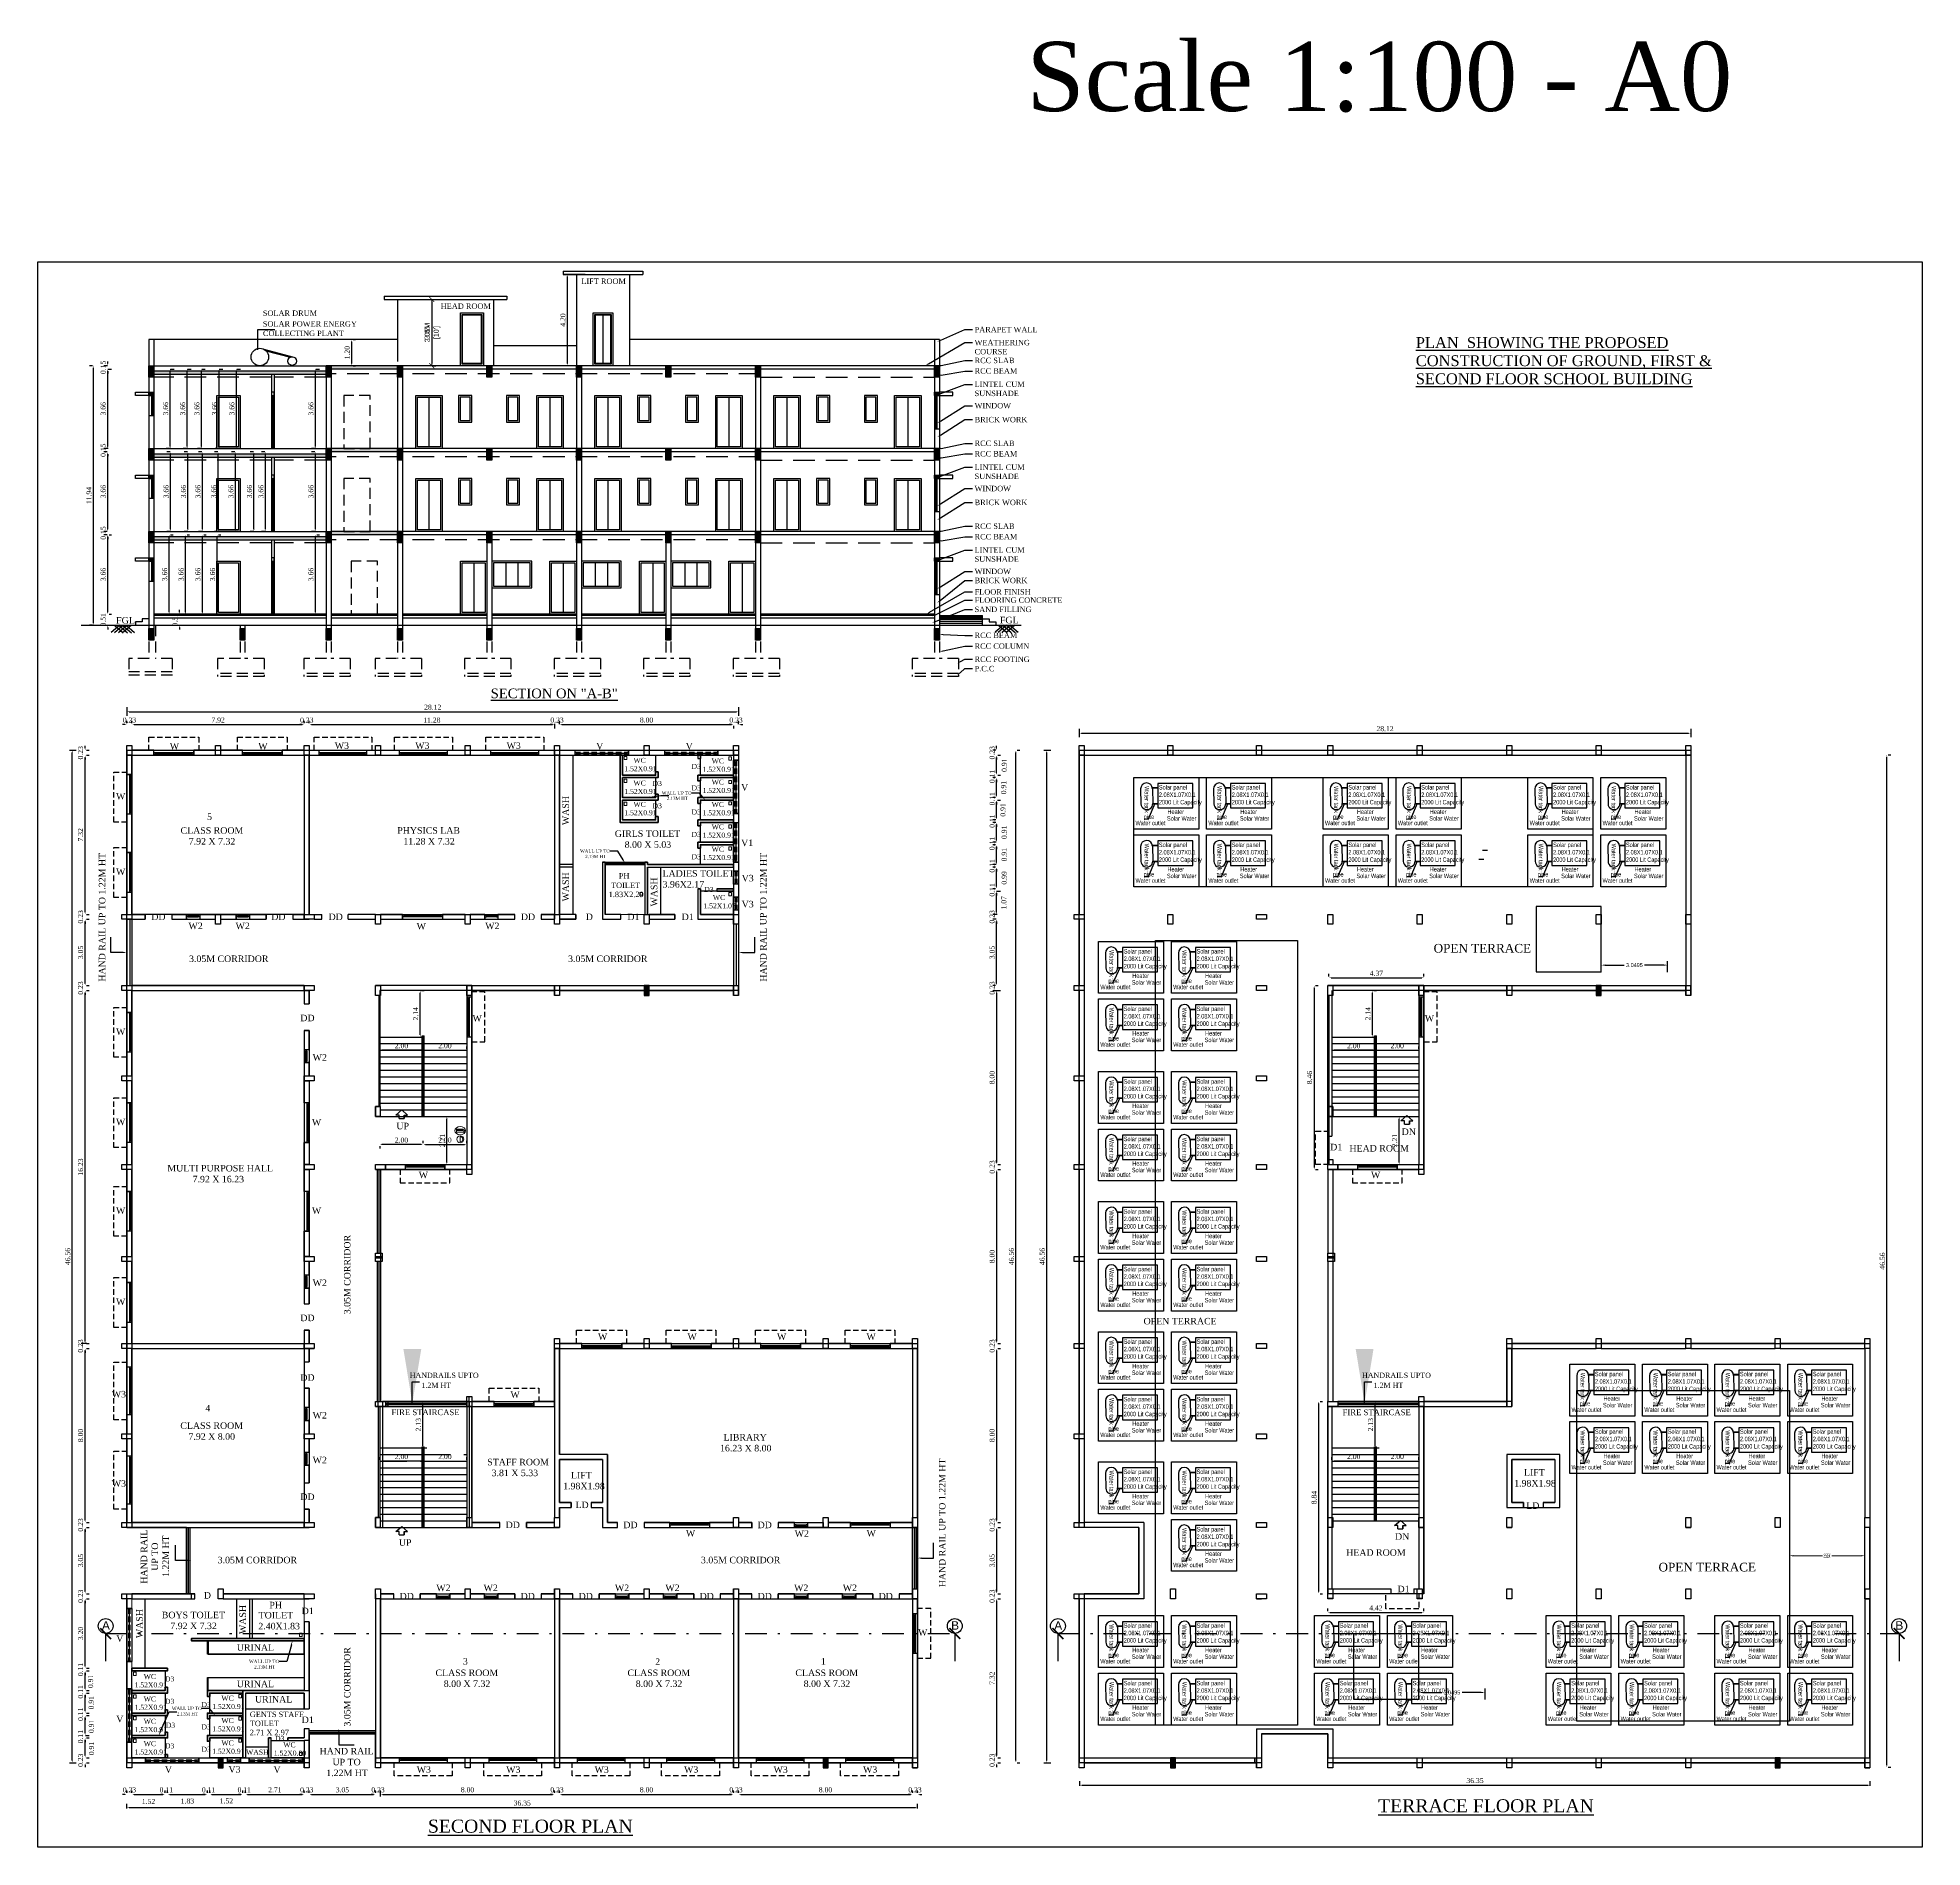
# Model space of a CAD drawing. Header units: metres. Extents: x 3616 to 3987, y 1122 to 1251.
# Drawn here: x 3900.2 to 3986.8, y 1153 to 1236.2 of the extents above; entities that cross this region are included whole.
import ezdxf
from ezdxf import colors
from ezdxf.entities.mleader import LeaderData, LeaderLine
from ezdxf.math import Vec2, Vec3

# ---------------------------------------------------------------- set-up
doc = ezdxf.new("R2010")
doc.units = ezdxf.units.M
for name, pattern in [('CENTER', [2, 1.25, -0.25, 0.25, -0.25]), ('DASHDOT', [1, 0.5, -0.25, 0, -0.25]), ('DASHED', [0.75, 0.5, -0.25]), ('DASHED2', [0.375, 0.25, -0.125])]:
    doc.linetypes.add(name, pattern=pattern)
for name, color, linetype in [('AR_JOINERIES', 251, 'Continuous'), ('BLK_1_FLR_0_REGULAR_ROOM_1', 117, 'Continuous'), ('BLK_1_FLR_0_REGULAR_ROOM_2', 117, 'Continuous'), ('BLK_1_FLR_0_REGULAR_ROOM_3', 117, 'Continuous'), ('BLK_1_FLR_0_REGULAR_ROOM_4', 117, 'Continuous'), ('BLK_1_FLR_0_WC_BATH_HT', 223, 'Continuous'), ('BLK_1_FLR_1_REGULAR_ROOM_1', 117, 'Continuous'), ('BLK_1_FLR_1_REGULAR_ROOM_2', 117, 'Continuous'), ('BLK_1_FLR_1_REGULAR_ROOM_3', 117, 'Continuous'), ('BLK_1_FLR_1_REGULAR_ROOM_4', 117, 'Continuous'), ('BLK_1_FLR_1_REGULAR_ROOM_5', 117, 'Continuous'), ('BLK_1_FLR_1_REGULAR_ROOM_6', 117, 'Continuous'), ('BLK_1_FLR_1_REGULAR_ROOM_7', 117, 'Continuous'), ('BLK_1_FLR_1_WC_BATH_HT', 223, 'Continuous'), ('BLK_1_FLR_2_BLT_UP_AREA', 26, 'Continuous'), ('BLK_1_FLR_2_EXIT_WIDTH_DOOR', 2, 'Continuous'), ('BLK_1_FLR_2_EXIT_WIDTH_STAIR', 1, 'Continuous'), ('BLK_1_FLR_2_FIRESTAIR_1', 1, 'Continuous'), ('BLK_1_FLR_2_REGULAR_ROOM_1', 117, 'Continuous'), ('BLK_1_FLR_2_REGULAR_ROOM_2', 117, 'Continuous'), ('BLK_1_FLR_2_REGULAR_ROOM_3', 117, 'Continuous'), ('BLK_1_FLR_2_REGULAR_ROOM_4', 117, 'Continuous'), ('BLK_1_FLR_2_REGULAR_ROOM_5', 117, 'Continuous'), ('BLK_1_FLR_2_URINAL', 235, 'Continuous'), ('BLK_1_FLR_2_WATER_CLOSET', 213, 'Continuous'), ('BLK_1_FLR_2_WC_BATH_HT', 223, 'Continuous'), ('BLK_1_FLR_3_ROOF_AREA', 54, 'Continuous'), ('BLK_1_HT_OF_BLDG', 5, 'Continuous'), ('BLK_1_PARAPET_HT', 233, 'Continuous'), ('BLK_1_PLINTH_HEIGHT', 7, 'Continuous'), ('BLK_1_STAIR_HEADROOM', 55, 'Continuous'), ('BLK_1_TERRACESERVICE_UTILITYDISTANCE', 1, 'Continuous'), ('SOLAR_PANEL', 3, 'Continuous'), ('SOLAR_WATER_HEATER', 1, 'Continuous')]:
    doc.layers.add(name, color=color, linetype=linetype)
for name, color, linetype, lineweight in [('BLK_1_FLR_2_SP_WC', 233, 'Continuous', 5), ('BLK_1_FLR_2_WASH', 243, 'Continuous', 5), ('elev', 144, 'Continuous', 13), ('Line', 3, 'Continuous', 18), ('Outer', 7, 'Continuous', 30), ('text', 7, 'Continuous', 5), ('wall 1', 23, 'Continuous', 18)]:
    doc.layers.add(name, color=color, linetype=linetype, lineweight=lineweight)
doc.styles.add('ANAND', font='times.ttf')
doc.styles.add('FOOTING', font='swisscl.ttf')
doc.styles.add('HEADING-1', font='arial.ttf')
doc.styles.add('ROMANS', font='swissl.ttf')
doc.styles.add('RS', font='arial.ttf', dxfattribs={"width": 0.3, "height": 0.2})
doc.styles.get("Standard").update_dxf_attribs({"font": 'arial.ttf'})
doc.styles.add('t1', font='times.ttf')
doc.dimstyles.new('ISO-25', dxfattribs={"dimtxt": 2.5, "dimasz": 2.5, "dimexe": 1.25, "dimexo": 0.625, "dimtad": 1, "dimtxsty": 'Standard', "dimcen": 2.5, "dimadec": 0, "dimazin": 0, "dimtfac": 1, "dimtmove": 0, "dimatfit": 3, "dimfxl": 0, "dimarcsym": 0})
doc.dimstyles.new('Normal', dxfattribs={"dimscale": 128, "dimtxt": 0.09375, "dimasz": 0.09375, "dimexe": 0.0625, "dimexo": 0.1875, "dimgap": 0.03125, "dimtad": 1, "dimdec": 0, "dimzin": 3, "dimdsep": 46, "dimtxsty": 'ROMANS', "dimblk1": 'ARCHTICK', "dimblk2": 'ARCHTICK', "dimsah": 1, "dimcen": -0.09375, "dimdle": 0.0625, "dimclrd": 256, "dimclre": 256, "dimclrt": 2, "dimazin": 0, "dimtfac": 0.91, "dimtdec": 0, "dimtmove": 0, "dimatfit": 3, "dimldrblk": 'ARCHTICK', "dimfxl": 0, "dimfrac": 1, "dimtolj": 1, "dimtzin": 3, "dimlwd": -1, "dimlwe": -1, "dimarcsym": 0})
doc.dimstyles.get("Standard").update_dxf_attribs({"dimtxt": 0.18, "dimasz": 0.18, "dimexe": 0.18, "dimexo": 0.0625, "dimgap": 0.09, "dimtad": 0, "dimtih": 1, "dimtoh": 1, "dimdec": 4, "dimzin": 0, "dimdsep": 46, "dimtxsty": 'Standard', "dimcen": 0.09, "dimadec": 0, "dimazin": 0, "dimtfac": 1, "dimtdec": 4, "dimtofl": 0, "dimtmove": 0, "dimatfit": 3, "dimfxl": 0, "dimtolj": 1, "dimtzin": 0, "dimarcsym": 0})
doc.dimstyles.new('STANDARD$0', dxfattribs={"dimtxt": 0.2, "dimasz": 0.3, "dimexe": 1, "dimexo": 2, "dimgap": 0.25, "dimtad": 1, "dimrnd": 0.25, "dimzin": 3, "dimdsep": 46, "dimtxsty": 'RS', "dimcen": 0, "dimclrd": 21, "dimclre": 21, "dimclrt": 190, "dimadec": 0, "dimazin": 0, "dimtfac": 0.7505, "dimtix": 1, "dimtmove": 1, "dimatfit": 3, "dimldrblk": 'DOTSMALL', "dimfxl": 0, "dimfrac": 1, "dimtolj": 1, "dimtzin": 0, "dimlwd": 9, "dimlwe": 13, "dimarcsym": 0})
doc.dimstyles.new('V1', dxfattribs={"dimtxt": 0.23, "dimasz": 0.1, "dimexe": 0.18, "dimexo": 0.0625, "dimgap": 0.09, "dimtad": 1, "dimzin": 0, "dimdsep": 46, "dimtxsty": 'ANAND', "dimcen": 0.09, "dimadec": 0, "dimazin": 0, "dimtfac": 1, "dimtix": 1, "dimtofl": 0, "dimtmove": 2, "dimatfit": 0, "dimfxl": 0, "dimtolj": 1, "dimtzin": 0, "dimarcsym": 0})

# ---------------------------------------------------------------- blocks, each defined once
blk = doc.blocks.new('W6a')
at = {"layer": 'AR_JOINERIES', "color": 42}
for p, q in [((-36, 0), (-36, 9)), ((36, 4.5), (-36, 4.5)), ((36, 1.5), (-36, 1.5)), ((-33, 1.5), (-33, 4.5)), ((33, 3), (-33, 3)), ((33, 1.5), (33, 4.5)), ((36, 0), (36, 9))]:
    blk.add_line(p, q, dxfattribs=at)
blk = doc.blocks.new('W2a')
at = {"layer": 'AR_JOINERIES', "color": 42}
for p, q in [((0, 12), (9, 12)), ((1.5, 9), (1.5, 12)), ((1.5, 9), (4.5, 9)), ((1.5, 9), (1.5, -9)), ((3, 9), (3, -9)), ((4.5, 9), (4.5, 12)), ((4.5, 9), (4.5, -9)), ((0, -12), (9, -12)), ((1.5, -9), (4.5, -9)), ((1.5, -12), (1.5, -9)), ((4.5, -12), (4.5, -9))]:
    blk.add_line(p, q, dxfattribs=at)
blk = doc.blocks.new('*D224')
at = {"color": 0, "lineweight": -2}
for p, q in [((3904.157, 1204.586), (3904.057, 1204.586)), ((3904.257, 1204.649), (3904.257, 1204.766)), ((3904.486, 1204.649), (3904.486, 1204.766)), ((3904.586, 1204.586), (3904.686, 1204.586))]:
    blk.add_line(p, q, dxfattribs=at)
at = {"color": 0}
for points in [[(3904.157, 1204.603), (3904.157, 1204.569), (3904.257, 1204.586)], [(3904.586, 1204.603), (3904.586, 1204.569), (3904.486, 1204.586)]]:
    blk.add_solid(points, dxfattribs=at)
at = {"layer": 'Defpoints', "color": 0}
for p in [(3904.257, 1204.586), (3904.486, 1204.586), (3904.486, 1204.586)]:
    blk.add_point(p, dxfattribs=at)
at = {"color": 0, "insert": (3904.371, 1204.793), "char_height": 0.23, "attachment_point": 5, "style": 'ANAND'}
blk.add_mtext('\\A1;0.23', dxfattribs=at)
blk = doc.blocks.new('*D225')
at = {"color": 0, "lineweight": -2}
for p, q in [((3904.486, 1204.649), (3904.486, 1204.766)), ((3904.586, 1204.586), (3912.311, 1204.586)), ((3912.411, 1204.649), (3912.411, 1204.766))]:
    blk.add_line(p, q, dxfattribs=at)
at = {"color": 0}
for points in [[(3904.586, 1204.603), (3904.586, 1204.569), (3904.486, 1204.586)], [(3912.311, 1204.603), (3912.311, 1204.569), (3912.411, 1204.586)]]:
    blk.add_solid(points, dxfattribs=at)
at = {"layer": 'Defpoints', "color": 0}
for p in [(3904.486, 1204.586), (3912.411, 1204.586), (3912.411, 1204.586)]:
    blk.add_point(p, dxfattribs=at)
at = {"color": 0, "insert": (3908.448, 1204.793), "char_height": 0.23, "attachment_point": 5, "style": 'ANAND'}
blk.add_mtext('\\A1;7.92', dxfattribs=at)
blk = doc.blocks.new('*D226')
at = {"color": 0, "lineweight": -2}
for p, q in [((3912.311, 1204.586), (3912.211, 1204.586)), ((3912.411, 1204.649), (3912.411, 1204.766)), ((3912.639, 1204.649), (3912.639, 1204.766)), ((3912.739, 1204.586), (3912.839, 1204.586))]:
    blk.add_line(p, q, dxfattribs=at)
at = {"color": 0}
for points in [[(3912.311, 1204.603), (3912.311, 1204.569), (3912.411, 1204.586)], [(3912.739, 1204.603), (3912.739, 1204.569), (3912.639, 1204.586)]]:
    blk.add_solid(points, dxfattribs=at)
at = {"layer": 'Defpoints', "color": 0}
for p in [(3912.411, 1204.586), (3912.639, 1204.586), (3912.639, 1204.586)]:
    blk.add_point(p, dxfattribs=at)
at = {"color": 0, "insert": (3912.525, 1204.793), "char_height": 0.23, "attachment_point": 5, "style": 'ANAND'}
blk.add_mtext('\\A1;0.23', dxfattribs=at)
blk = doc.blocks.new('*D227')
at = {"color": 0, "lineweight": -2}
for p, q in [((3912.639, 1204.649), (3912.639, 1204.766)), ((3912.739, 1204.586), (3923.817, 1204.586)), ((3923.917, 1204.622), (3923.917, 1204.406))]:
    blk.add_line(p, q, dxfattribs=at)
at = {"color": 0}
for points in [[(3912.739, 1204.603), (3912.739, 1204.569), (3912.639, 1204.586)], [(3923.817, 1204.603), (3923.817, 1204.569), (3923.917, 1204.586)]]:
    blk.add_solid(points, dxfattribs=at)
at = {"layer": 'Defpoints', "color": 0}
for p in [(3912.639, 1204.586), (3923.917, 1204.685), (3923.917, 1204.586)]:
    blk.add_point(p, dxfattribs=at)
at = {"color": 0, "insert": (3918.278, 1204.793), "char_height": 0.23, "attachment_point": 5, "style": 'ANAND'}
blk.add_mtext('\\A1;11.28', dxfattribs=at)
blk = doc.blocks.new('*D228')
at = {"color": 0, "lineweight": -2}
for p, q in [((3923.817, 1204.586), (3923.717, 1204.586)), ((3923.917, 1204.622), (3923.917, 1204.406)), ((3924.145, 1204.604), (3924.145, 1204.766)), ((3924.245, 1204.586), (3924.345, 1204.586))]:
    blk.add_line(p, q, dxfattribs=at)
at = {"color": 0}
for points in [[(3923.817, 1204.603), (3923.817, 1204.569), (3923.917, 1204.586)], [(3924.245, 1204.603), (3924.245, 1204.569), (3924.145, 1204.586)]]:
    blk.add_solid(points, dxfattribs=at)
at = {"layer": 'Defpoints', "color": 0}
for p in [(3923.917, 1204.685), (3924.145, 1204.586), (3924.145, 1204.542)]:
    blk.add_point(p, dxfattribs=at)
at = {"color": 0, "insert": (3924.031, 1204.793), "char_height": 0.23, "attachment_point": 5, "style": 'ANAND'}
blk.add_mtext('\\A1;0.23', dxfattribs=at)
blk = doc.blocks.new('*D229')
at = {"color": 0, "lineweight": -2}
for p, q in [((3924.145, 1204.604), (3924.145, 1204.766)), ((3924.245, 1204.586), (3932.046, 1204.586)), ((3932.146, 1204.533), (3932.146, 1204.406))]:
    blk.add_line(p, q, dxfattribs=at)
at = {"color": 0}
for points in [[(3924.245, 1204.603), (3924.245, 1204.569), (3924.145, 1204.586)], [(3932.046, 1204.603), (3932.046, 1204.569), (3932.146, 1204.586)]]:
    blk.add_solid(points, dxfattribs=at)
at = {"layer": 'Defpoints', "color": 0}
for p in [(3924.145, 1204.542), (3932.146, 1204.596), (3932.146, 1204.586)]:
    blk.add_point(p, dxfattribs=at)
at = {"color": 0, "insert": (3928.146, 1204.793), "char_height": 0.23, "attachment_point": 5, "style": 'ANAND'}
blk.add_mtext('\\A1;8.00', dxfattribs=at)
blk = doc.blocks.new('*D230')
at = {"color": 0, "lineweight": -2}
for p, q in [((3932.046, 1204.586), (3931.946, 1204.586)), ((3932.146, 1204.533), (3932.146, 1204.406)), ((3932.375, 1204.604), (3932.375, 1204.766)), ((3932.475, 1204.586), (3932.575, 1204.586))]:
    blk.add_line(p, q, dxfattribs=at)
at = {"color": 0}
for points in [[(3932.046, 1204.603), (3932.046, 1204.569), (3932.146, 1204.586)], [(3932.475, 1204.603), (3932.475, 1204.569), (3932.375, 1204.586)]]:
    blk.add_solid(points, dxfattribs=at)
at = {"layer": 'Defpoints', "color": 0}
for p in [(3932.146, 1204.596), (3932.375, 1204.586), (3932.375, 1204.542)]:
    blk.add_point(p, dxfattribs=at)
at = {"color": 0, "insert": (3932.261, 1204.793), "char_height": 0.23, "attachment_point": 5, "style": 'ANAND'}
blk.add_mtext('\\A1;0.23', dxfattribs=at)
blk = doc.blocks.new('*D231')
at = {"color": 0, "lineweight": -2}
for p, q in [((3904.257, 1205.384), (3904.257, 1204.997)), ((3932.375, 1205.384), (3932.375, 1204.997)), ((3904.357, 1205.177), (3932.275, 1205.177))]:
    blk.add_line(p, q, dxfattribs=at)
at = {"color": 0}
for points in [[(3904.357, 1205.194), (3904.357, 1205.16), (3904.257, 1205.177)], [(3932.275, 1205.194), (3932.275, 1205.16), (3932.375, 1205.177)]]:
    blk.add_solid(points, dxfattribs=at)
at = {"layer": 'Defpoints', "color": 0}
for p in [(3904.257, 1205.447), (3932.375, 1205.447), (3932.375, 1205.177)]:
    blk.add_point(p, dxfattribs=at)
at = {"color": 0, "insert": (3918.316, 1205.384), "char_height": 0.23, "attachment_point": 5, "style": 'ANAND'}
blk.add_mtext('\\A1;28.12', dxfattribs=at)
blk = doc.blocks.new('*D232')
at = {"color": 0, "lineweight": -2}
for p, q in [((3902.332, 1157.174), (3902.332, 1157.274)), ((3902.395, 1157.074), (3902.512, 1157.074)), ((3902.395, 1156.845), (3902.512, 1156.845)), ((3902.332, 1156.745), (3902.332, 1156.645))]:
    blk.add_line(p, q, dxfattribs=at)
at = {"color": 0}
for points in [[(3902.316, 1157.174), (3902.349, 1157.174), (3902.332, 1157.074)], [(3902.316, 1156.745), (3902.349, 1156.745), (3902.332, 1156.845)]]:
    blk.add_solid(points, dxfattribs=at)
at = {"layer": 'Defpoints', "color": 0}
for p in [(3902.332, 1157.074), (3902.332, 1157.074), (3902.332, 1156.845)]:
    blk.add_point(p, dxfattribs=at)
at = {"color": 0, "insert": (3902.125, 1156.96), "char_height": 0.23, "attachment_point": 5, "rotation": 90, "style": 'ANAND'}
blk.add_mtext('\\A1;0.23', dxfattribs=at)
blk = doc.blocks.new('*D233')
at = {"color": 0, "lineweight": -2}
for p, q in [((3902.332, 1157.174), (3902.332, 1157.888)), ((3902.395, 1157.988), (3902.512, 1157.988)), ((3902.395, 1157.074), (3902.512, 1157.074))]:
    blk.add_line(p, q, dxfattribs=at)
at = {"color": 0}
for points in [[(3902.316, 1157.888), (3902.349, 1157.888), (3902.332, 1157.988)], [(3902.316, 1157.174), (3902.349, 1157.174), (3902.332, 1157.074)]]:
    blk.add_solid(points, dxfattribs=at)
at = {"layer": 'Defpoints', "color": 0}
for p in [(3902.332, 1157.988), (3902.332, 1157.988), (3902.332, 1157.074)]:
    blk.add_point(p, dxfattribs=at)
at = {"color": 0, "insert": (3902.63, 1157.496), "char_height": 0.23, "attachment_point": 5, "rotation": 90, "style": 'ANAND'}
blk.add_mtext('\\A1;0.91', dxfattribs=at)
blk = doc.blocks.new('*D234')
at = {"color": 0, "lineweight": -2}
for p, q in [((3902.332, 1158.203), (3902.332, 1158.303)), ((3902.332, 1157.888), (3902.332, 1157.788)), ((3902.35, 1158.103), (3902.512, 1158.103)), ((3902.395, 1157.988), (3902.512, 1157.988))]:
    blk.add_line(p, q, dxfattribs=at)
at = {"color": 0}
for points in [[(3902.316, 1158.203), (3902.349, 1158.203), (3902.332, 1158.103)], [(3902.316, 1157.888), (3902.349, 1157.888), (3902.332, 1157.988)]]:
    blk.add_solid(points, dxfattribs=at)
at = {"layer": 'Defpoints', "color": 0}
for p in [(3902.288, 1158.103), (3902.332, 1158.103), (3902.332, 1157.988)]:
    blk.add_point(p, dxfattribs=at)
at = {"color": 0, "insert": (3902.125, 1158.045), "char_height": 0.23, "attachment_point": 5, "rotation": 90, "style": 'ANAND'}
blk.add_mtext('\\A1;0.11', dxfattribs=at)
blk = doc.blocks.new('*D235')
at = {"color": 0, "lineweight": -2}
for p, q in [((3902.332, 1158.203), (3902.332, 1158.917)), ((3902.395, 1159.017), (3902.512, 1159.017)), ((3902.35, 1158.103), (3902.512, 1158.103))]:
    blk.add_line(p, q, dxfattribs=at)
at = {"color": 0}
for points in [[(3902.316, 1158.917), (3902.349, 1158.917), (3902.332, 1159.017)], [(3902.316, 1158.203), (3902.349, 1158.203), (3902.332, 1158.103)]]:
    blk.add_solid(points, dxfattribs=at)
at = {"layer": 'Defpoints', "color": 0}
for p in [(3902.332, 1159.017), (3902.332, 1159.017), (3902.288, 1158.103)]:
    blk.add_point(p, dxfattribs=at)
at = {"color": 0, "insert": (3902.621, 1158.516), "char_height": 0.23, "attachment_point": 5, "rotation": 90, "style": 'ANAND'}
blk.add_mtext('\\A1;0.91', dxfattribs=at)
blk = doc.blocks.new('*D236')
at = {"color": 0, "lineweight": -2}
for p, q in [((3902.332, 1159.231), (3902.332, 1159.331)), ((3902.332, 1158.917), (3902.332, 1158.817)), ((3902.395, 1159.131), (3902.512, 1159.131)), ((3902.395, 1159.017), (3902.512, 1159.017))]:
    blk.add_line(p, q, dxfattribs=at)
at = {"color": 0}
for points in [[(3902.316, 1159.231), (3902.349, 1159.231), (3902.332, 1159.131)], [(3902.316, 1158.917), (3902.349, 1158.917), (3902.332, 1159.017)]]:
    blk.add_solid(points, dxfattribs=at)
at = {"layer": 'Defpoints', "color": 0}
for p in [(3902.332, 1159.131), (3902.332, 1159.131), (3902.332, 1159.017)]:
    blk.add_point(p, dxfattribs=at)
at = {"color": 0, "insert": (3902.125, 1159.074), "char_height": 0.23, "attachment_point": 5, "rotation": 90, "style": 'ANAND'}
blk.add_mtext('\\A1;0.11', dxfattribs=at)
blk = doc.blocks.new('*D237')
at = {"color": 0, "lineweight": -2}
for p, q in [((3902.332, 1159.231), (3902.332, 1159.946)), ((3902.395, 1160.046), (3902.512, 1160.046)), ((3902.395, 1159.131), (3902.512, 1159.131))]:
    blk.add_line(p, q, dxfattribs=at)
at = {"color": 0}
for points in [[(3902.316, 1159.946), (3902.349, 1159.946), (3902.332, 1160.046)], [(3902.316, 1159.231), (3902.349, 1159.231), (3902.332, 1159.131)]]:
    blk.add_solid(points, dxfattribs=at)
at = {"layer": 'Defpoints', "color": 0}
for p in [(3902.332, 1160.046), (3902.332, 1160.046), (3902.332, 1159.131)]:
    blk.add_point(p, dxfattribs=at)
at = {"color": 0, "insert": (3902.616, 1159.603), "char_height": 0.23, "attachment_point": 5, "rotation": 90, "style": 'ANAND'}
blk.add_mtext('\\A1;0.91', dxfattribs=at)
blk = doc.blocks.new('*D238')
at = {"color": 0, "lineweight": -2}
for p, q in [((3902.332, 1160.26), (3902.332, 1160.36)), ((3902.332, 1159.946), (3902.332, 1159.846)), ((3902.395, 1160.16), (3902.512, 1160.16)), ((3902.395, 1160.046), (3902.512, 1160.046))]:
    blk.add_line(p, q, dxfattribs=at)
at = {"color": 0}
for points in [[(3902.316, 1160.26), (3902.349, 1160.26), (3902.332, 1160.16)], [(3902.316, 1159.946), (3902.349, 1159.946), (3902.332, 1160.046)]]:
    blk.add_solid(points, dxfattribs=at)
at = {"layer": 'Defpoints', "color": 0}
for p in [(3902.332, 1160.16), (3902.332, 1160.16), (3902.332, 1160.046)]:
    blk.add_point(p, dxfattribs=at)
at = {"color": 0, "insert": (3902.125, 1160.103), "char_height": 0.23, "attachment_point": 5, "rotation": 90, "style": 'ANAND'}
blk.add_mtext('\\A1;0.11', dxfattribs=at)
blk = doc.blocks.new('*D239')
at = {"color": 0, "lineweight": -2}
for p, q in [((3902.332, 1160.26), (3902.332, 1160.974)), ((3902.395, 1161.074), (3902.512, 1161.074)), ((3902.395, 1160.16), (3902.512, 1160.16))]:
    blk.add_line(p, q, dxfattribs=at)
at = {"color": 0}
for points in [[(3902.316, 1160.974), (3902.349, 1160.974), (3902.332, 1161.074)], [(3902.316, 1160.26), (3902.349, 1160.26), (3902.332, 1160.16)]]:
    blk.add_solid(points, dxfattribs=at)
at = {"layer": 'Defpoints', "color": 0}
for p in [(3902.332, 1161.074), (3902.332, 1161.074), (3902.332, 1160.16)]:
    blk.add_point(p, dxfattribs=at)
at = {"color": 0, "insert": (3902.588, 1160.586), "char_height": 0.23, "attachment_point": 5, "rotation": 90, "style": 'ANAND'}
blk.add_mtext('\\A1;0.91', dxfattribs=at)
blk = doc.blocks.new('*D240')
at = {"color": 0, "lineweight": -2}
for p, q in [((3902.332, 1161.289), (3902.332, 1161.389)), ((3902.395, 1161.189), (3902.512, 1161.189)), ((3902.332, 1160.974), (3902.332, 1160.874)), ((3902.395, 1161.074), (3902.512, 1161.074))]:
    blk.add_line(p, q, dxfattribs=at)
at = {"color": 0}
for points in [[(3902.316, 1161.289), (3902.349, 1161.289), (3902.332, 1161.189)], [(3902.316, 1160.974), (3902.349, 1160.974), (3902.332, 1161.074)]]:
    blk.add_solid(points, dxfattribs=at)
at = {"layer": 'Defpoints', "color": 0}
for p in [(3902.332, 1161.189), (3902.332, 1161.189), (3902.332, 1161.074)]:
    blk.add_point(p, dxfattribs=at)
at = {"color": 0, "insert": (3902.125, 1161.132), "char_height": 0.23, "attachment_point": 5, "rotation": 90, "style": 'ANAND'}
blk.add_mtext('\\A1;0.11', dxfattribs=at)
blk = doc.blocks.new('*D241')
at = {"color": 0, "lineweight": -2}
for p, q in [((3902.332, 1161.289), (3902.332, 1164.289)), ((3902.395, 1164.389), (3902.512, 1164.389)), ((3902.395, 1161.189), (3902.512, 1161.189))]:
    blk.add_line(p, q, dxfattribs=at)
at = {"color": 0}
for points in [[(3902.316, 1164.289), (3902.349, 1164.289), (3902.332, 1164.389)], [(3902.316, 1161.289), (3902.349, 1161.289), (3902.332, 1161.189)]]:
    blk.add_solid(points, dxfattribs=at)
at = {"layer": 'Defpoints', "color": 0}
for p in [(3902.332, 1164.389), (3902.332, 1164.389), (3902.332, 1161.189)]:
    blk.add_point(p, dxfattribs=at)
at = {"color": 0, "insert": (3902.125, 1162.789), "char_height": 0.23, "attachment_point": 5, "rotation": 90, "style": 'ANAND'}
blk.add_mtext('\\A1;3.20', dxfattribs=at)
blk = doc.blocks.new('*D242')
at = {"color": 0, "lineweight": -2}
for p, q in [((3902.332, 1164.718), (3902.332, 1164.818)), ((3902.395, 1164.618), (3902.512, 1164.618)), ((3902.332, 1164.289), (3902.332, 1164.189)), ((3902.395, 1164.389), (3902.512, 1164.389))]:
    blk.add_line(p, q, dxfattribs=at)
at = {"color": 0}
for points in [[(3902.316, 1164.718), (3902.349, 1164.718), (3902.332, 1164.618)], [(3902.316, 1164.289), (3902.349, 1164.289), (3902.332, 1164.389)]]:
    blk.add_solid(points, dxfattribs=at)
at = {"layer": 'Defpoints', "color": 0}
for p in [(3902.332, 1164.618), (3902.332, 1164.618), (3902.332, 1164.389)]:
    blk.add_point(p, dxfattribs=at)
at = {"color": 0, "insert": (3902.125, 1164.503), "char_height": 0.23, "attachment_point": 5, "rotation": 90, "style": 'ANAND'}
blk.add_mtext('\\A1;0.23', dxfattribs=at)
blk = doc.blocks.new('*D243')
at = {"color": 0, "lineweight": -2}
for p, q in [((3902.332, 1164.718), (3902.332, 1167.566)), ((3902.395, 1167.666), (3902.512, 1167.666)), ((3902.395, 1164.618), (3902.512, 1164.618))]:
    blk.add_line(p, q, dxfattribs=at)
at = {"color": 0}
for points in [[(3902.316, 1167.566), (3902.349, 1167.566), (3902.332, 1167.666)], [(3902.316, 1164.718), (3902.349, 1164.718), (3902.332, 1164.618)]]:
    blk.add_solid(points, dxfattribs=at)
at = {"layer": 'Defpoints', "color": 0}
for p in [(3902.332, 1167.666), (3902.332, 1167.666), (3902.332, 1164.618)]:
    blk.add_point(p, dxfattribs=at)
at = {"color": 0, "insert": (3902.125, 1166.142), "char_height": 0.23, "attachment_point": 5, "rotation": 90, "style": 'ANAND'}
blk.add_mtext('\\A1;3.05', dxfattribs=at)
blk = doc.blocks.new('*D244')
at = {"color": 0, "lineweight": -2}
for p, q in [((3902.332, 1167.994), (3902.332, 1168.094)), ((3902.332, 1167.566), (3902.332, 1167.466)), ((3902.395, 1167.894), (3902.512, 1167.894)), ((3902.395, 1167.666), (3902.512, 1167.666))]:
    blk.add_line(p, q, dxfattribs=at)
at = {"color": 0}
for points in [[(3902.316, 1167.994), (3902.349, 1167.994), (3902.332, 1167.894)], [(3902.316, 1167.566), (3902.349, 1167.566), (3902.332, 1167.666)]]:
    blk.add_solid(points, dxfattribs=at)
at = {"layer": 'Defpoints', "color": 0}
for p in [(3902.332, 1167.894), (3902.332, 1167.894), (3902.332, 1167.666)]:
    blk.add_point(p, dxfattribs=at)
at = {"color": 0, "insert": (3902.125, 1167.78), "char_height": 0.23, "attachment_point": 5, "rotation": 90, "style": 'ANAND'}
blk.add_mtext('\\A1;0.23', dxfattribs=at)
blk = doc.blocks.new('*D245')
at = {"color": 0, "lineweight": -2}
for p, q in [((3902.395, 1175.895), (3902.512, 1175.895)), ((3902.332, 1167.994), (3902.332, 1175.795)), ((3902.395, 1167.894), (3902.512, 1167.894))]:
    blk.add_line(p, q, dxfattribs=at)
at = {"color": 0}
for points in [[(3902.316, 1175.795), (3902.349, 1175.795), (3902.332, 1175.895)], [(3902.316, 1167.994), (3902.349, 1167.994), (3902.332, 1167.894)]]:
    blk.add_solid(points, dxfattribs=at)
at = {"layer": 'Defpoints', "color": 0}
for p in [(3902.332, 1175.895), (3902.332, 1175.895), (3902.332, 1167.894)]:
    blk.add_point(p, dxfattribs=at)
at = {"color": 0, "insert": (3902.125, 1171.895), "char_height": 0.23, "attachment_point": 5, "rotation": 90, "style": 'ANAND'}
blk.add_mtext('\\A1;8.00', dxfattribs=at)
blk = doc.blocks.new('*D246')
at = {"color": 0, "lineweight": -2}
for p, q in [((3902.415, 1176.124), (3902.152, 1176.124)), ((3902.332, 1176.224), (3902.332, 1176.324)), ((3902.395, 1175.895), (3902.512, 1175.895)), ((3902.332, 1175.795), (3902.332, 1175.695))]:
    blk.add_line(p, q, dxfattribs=at)
at = {"color": 0}
for points in [[(3902.316, 1176.224), (3902.349, 1176.224), (3902.332, 1176.124)], [(3902.316, 1175.795), (3902.349, 1175.795), (3902.332, 1175.895)]]:
    blk.add_solid(points, dxfattribs=at)
at = {"layer": 'Defpoints', "color": 0}
for p in [(3902.332, 1176.124), (3902.332, 1175.895), (3902.477, 1176.124)]:
    blk.add_point(p, dxfattribs=at)
at = {"color": 0, "insert": (3902.125, 1176.01), "char_height": 0.23, "attachment_point": 5, "rotation": 90, "style": 'ANAND'}
blk.add_mtext('\\A1;0.23', dxfattribs=at)
blk = doc.blocks.new('*D247')
at = {"color": 0, "lineweight": -2}
for p, q in [((3902.395, 1192.355), (3902.512, 1192.355)), ((3902.332, 1176.224), (3902.332, 1192.255)), ((3902.395, 1176.124), (3902.512, 1176.124))]:
    blk.add_line(p, q, dxfattribs=at)
at = {"color": 0}
for points in [[(3902.316, 1192.255), (3902.349, 1192.255), (3902.332, 1192.355)], [(3902.316, 1176.224), (3902.349, 1176.224), (3902.332, 1176.124)]]:
    blk.add_solid(points, dxfattribs=at)
at = {"layer": 'Defpoints', "color": 0}
for p in [(3902.332, 1192.355), (3902.332, 1192.355), (3902.332, 1176.124)]:
    blk.add_point(p, dxfattribs=at)
at = {"color": 0, "insert": (3902.125, 1184.239), "char_height": 0.23, "attachment_point": 5, "rotation": 90, "style": 'ANAND'}
blk.add_mtext('\\A1;16.23', dxfattribs=at)
blk = doc.blocks.new('*D248')
at = {"color": 0, "lineweight": -2}
for p, q in [((3902.332, 1192.683), (3902.332, 1192.783)), ((3902.395, 1192.583), (3902.512, 1192.583)), ((3902.395, 1192.355), (3902.512, 1192.355)), ((3902.332, 1192.255), (3902.332, 1192.155))]:
    blk.add_line(p, q, dxfattribs=at)
at = {"color": 0}
for points in [[(3902.316, 1192.683), (3902.349, 1192.683), (3902.332, 1192.583)], [(3902.316, 1192.255), (3902.349, 1192.255), (3902.332, 1192.355)]]:
    blk.add_solid(points, dxfattribs=at)
at = {"layer": 'Defpoints', "color": 0}
for p in [(3902.332, 1192.583), (3902.332, 1192.583), (3902.332, 1192.355)]:
    blk.add_point(p, dxfattribs=at)
at = {"color": 0, "insert": (3902.125, 1192.469), "char_height": 0.23, "attachment_point": 5, "rotation": 90, "style": 'ANAND'}
blk.add_mtext('\\A1;0.23', dxfattribs=at)
blk = doc.blocks.new('*D249')
at = {"color": 0, "lineweight": -2}
for p, q in [((3902.332, 1192.683), (3902.332, 1195.531)), ((3902.395, 1195.631), (3902.512, 1195.631)), ((3902.395, 1192.583), (3902.512, 1192.583))]:
    blk.add_line(p, q, dxfattribs=at)
at = {"color": 0}
for points in [[(3902.316, 1195.531), (3902.349, 1195.531), (3902.332, 1195.631)], [(3902.316, 1192.683), (3902.349, 1192.683), (3902.332, 1192.583)]]:
    blk.add_solid(points, dxfattribs=at)
at = {"layer": 'Defpoints', "color": 0}
for p in [(3902.332, 1195.631), (3902.332, 1195.631), (3902.332, 1192.583)]:
    blk.add_point(p, dxfattribs=at)
at = {"color": 0, "insert": (3902.125, 1194.107), "char_height": 0.23, "attachment_point": 5, "rotation": 90, "style": 'ANAND'}
blk.add_mtext('\\A1;3.05', dxfattribs=at)
blk = doc.blocks.new('*D250')
at = {"color": 0, "lineweight": -2}
for p, q in [((3902.332, 1195.96), (3902.332, 1196.06)), ((3902.395, 1195.86), (3902.512, 1195.86)), ((3902.332, 1195.531), (3902.332, 1195.431)), ((3902.395, 1195.631), (3902.512, 1195.631))]:
    blk.add_line(p, q, dxfattribs=at)
at = {"color": 0}
for points in [[(3902.316, 1195.96), (3902.349, 1195.96), (3902.332, 1195.86)], [(3902.316, 1195.531), (3902.349, 1195.531), (3902.332, 1195.631)]]:
    blk.add_solid(points, dxfattribs=at)
at = {"layer": 'Defpoints', "color": 0}
for p in [(3902.332, 1195.86), (3902.332, 1195.86), (3902.332, 1195.631)]:
    blk.add_point(p, dxfattribs=at)
at = {"color": 0, "insert": (3902.125, 1195.745), "char_height": 0.23, "attachment_point": 5, "rotation": 90, "style": 'ANAND'}
blk.add_mtext('\\A1;0.23', dxfattribs=at)
blk = doc.blocks.new('*D251')
at = {"color": 0, "lineweight": -2}
for p, q in [((3902.332, 1195.96), (3902.332, 1203.075)), ((3902.395, 1203.175), (3902.512, 1203.175)), ((3902.395, 1195.86), (3902.512, 1195.86))]:
    blk.add_line(p, q, dxfattribs=at)
at = {"color": 0}
for points in [[(3902.316, 1203.075), (3902.349, 1203.075), (3902.332, 1203.175)], [(3902.316, 1195.96), (3902.349, 1195.96), (3902.332, 1195.86)]]:
    blk.add_solid(points, dxfattribs=at)
at = {"layer": 'Defpoints', "color": 0}
for p in [(3902.332, 1203.175), (3902.332, 1203.175), (3902.332, 1195.86)]:
    blk.add_point(p, dxfattribs=at)
at = {"color": 0, "insert": (3902.125, 1199.517), "char_height": 0.23, "attachment_point": 5, "rotation": 90, "style": 'ANAND'}
blk.add_mtext('\\A1;7.32', dxfattribs=at)
blk = doc.blocks.new('*D252')
at = {"color": 0, "lineweight": -2}
for p, q in [((3902.332, 1203.504), (3902.332, 1203.604)), ((3902.332, 1203.075), (3902.332, 1202.975)), ((3902.395, 1203.404), (3902.512, 1203.404)), ((3902.395, 1203.175), (3902.512, 1203.175))]:
    blk.add_line(p, q, dxfattribs=at)
at = {"color": 0}
for points in [[(3902.316, 1203.504), (3902.349, 1203.504), (3902.332, 1203.404)], [(3902.316, 1203.075), (3902.349, 1203.075), (3902.332, 1203.175)]]:
    blk.add_solid(points, dxfattribs=at)
at = {"layer": 'Defpoints', "color": 0}
for p in [(3902.332, 1203.404), (3902.332, 1203.404), (3902.332, 1203.175)]:
    blk.add_point(p, dxfattribs=at)
at = {"color": 0, "insert": (3902.125, 1203.289), "char_height": 0.23, "attachment_point": 5, "rotation": 90, "style": 'ANAND'}
blk.add_mtext('\\A1;0.23', dxfattribs=at)
blk = doc.blocks.new('*D253')
at = {"color": 0, "lineweight": -2}
for p, q in [((3901.613, 1203.404), (3901.923, 1203.404)), ((3901.743, 1156.945), (3901.743, 1203.304)), ((3901.613, 1156.845), (3901.923, 1156.845))]:
    blk.add_line(p, q, dxfattribs=at)
at = {"color": 0}
for points in [[(3901.726, 1203.304), (3901.76, 1203.304), (3901.743, 1203.404)], [(3901.726, 1156.945), (3901.76, 1156.945), (3901.743, 1156.845)]]:
    blk.add_solid(points, dxfattribs=at)
at = {"layer": 'Defpoints', "color": 0}
for p in [(3901.55, 1203.404), (3901.743, 1203.404), (3901.55, 1156.845)]:
    blk.add_point(p, dxfattribs=at)
at = {"color": 0, "insert": (3901.536, 1180.124), "char_height": 0.23, "attachment_point": 5, "rotation": 90, "style": 'ANAND'}
blk.add_mtext('\\A1;46.56', dxfattribs=at)
blk = doc.blocks.new('*D254')
at = {"color": 0, "lineweight": -2}
for p, q in [((3944.193, 1192.583), (3944.063, 1192.583)), ((3944.07, 1192.355), (3944.423, 1192.355)), ((3944.243, 1192.683), (3944.243, 1192.783)), ((3944.243, 1192.255), (3944.243, 1192.155))]:
    blk.add_line(p, q, dxfattribs=at)
at = {"color": 0}
for points in [[(3944.226, 1192.683), (3944.26, 1192.683), (3944.243, 1192.583)], [(3944.226, 1192.255), (3944.26, 1192.255), (3944.243, 1192.355)]]:
    blk.add_solid(points, dxfattribs=at)
at = {"layer": 'Defpoints', "color": 0}
for p in [(3944.008, 1192.355), (3944.243, 1192.583), (3944.256, 1192.583)]:
    blk.add_point(p, dxfattribs=at)
at = {"color": 0, "insert": (3944.036, 1192.469), "char_height": 0.23, "attachment_point": 5, "rotation": 90, "style": 'ANAND'}
blk.add_mtext('\\A1;0.23', dxfattribs=at)
blk = doc.blocks.new('*D255')
at = {"color": 0, "lineweight": -2}
for p, q in [((3944.221, 1195.631), (3944.063, 1195.631)), ((3944.243, 1192.683), (3944.243, 1195.531)), ((3944.193, 1192.583), (3944.063, 1192.583))]:
    blk.add_line(p, q, dxfattribs=at)
at = {"color": 0}
for points in [[(3944.226, 1195.531), (3944.26, 1195.531), (3944.243, 1195.631)], [(3944.226, 1192.683), (3944.26, 1192.683), (3944.243, 1192.583)]]:
    blk.add_solid(points, dxfattribs=at)
at = {"layer": 'Defpoints', "color": 0}
for p in [(3944.243, 1195.631), (3944.283, 1195.631), (3944.256, 1192.583)]:
    blk.add_point(p, dxfattribs=at)
at = {"color": 0, "insert": (3944.036, 1194.107), "char_height": 0.23, "attachment_point": 5, "rotation": 90, "style": 'ANAND'}
blk.add_mtext('\\A1;3.05', dxfattribs=at)
blk = doc.blocks.new('*D256')
at = {"color": 0, "lineweight": -2}
for p, q in [((3944.262, 1195.86), (3944.063, 1195.86)), ((3944.243, 1195.96), (3944.243, 1196.06)), ((3944.221, 1195.631), (3944.063, 1195.631)), ((3944.243, 1195.531), (3944.243, 1195.431))]:
    blk.add_line(p, q, dxfattribs=at)
at = {"color": 0}
for points in [[(3944.226, 1195.96), (3944.26, 1195.96), (3944.243, 1195.86)], [(3944.226, 1195.531), (3944.26, 1195.531), (3944.243, 1195.631)]]:
    blk.add_solid(points, dxfattribs=at)
at = {"layer": 'Defpoints', "color": 0}
for p in [(3944.243, 1195.86), (3944.325, 1195.86), (3944.283, 1195.631)]:
    blk.add_point(p, dxfattribs=at)
at = {"color": 0, "insert": (3944.036, 1195.745), "char_height": 0.23, "attachment_point": 5, "rotation": 90, "style": 'ANAND'}
blk.add_mtext('\\A1;0.23', dxfattribs=at)
blk = doc.blocks.new('*D257')
at = {"color": 0, "lineweight": -2}
for p, q in [((3944.237, 1196.927), (3944.423, 1196.927)), ((3944.243, 1195.96), (3944.243, 1196.827)), ((3944.262, 1195.86), (3944.063, 1195.86))]:
    blk.add_line(p, q, dxfattribs=at)
at = {"color": 0}
for points in [[(3944.226, 1196.827), (3944.26, 1196.827), (3944.243, 1196.927)], [(3944.226, 1195.96), (3944.26, 1195.96), (3944.243, 1195.86)]]:
    blk.add_solid(points, dxfattribs=at)
at = {"layer": 'Defpoints', "color": 0}
for p in [(3944.175, 1196.927), (3944.243, 1196.927), (3944.325, 1195.86)]:
    blk.add_point(p, dxfattribs=at)
at = {"color": 0, "insert": (3944.574, 1196.393), "char_height": 0.23, "attachment_point": 5, "rotation": 90, "style": 'ANAND'}
blk.add_mtext('\\A1;1.07', dxfattribs=at)
blk = doc.blocks.new('*D258')
at = {"color": 0, "lineweight": -2}
for p, q in [((3944.183, 1197.041), (3944.063, 1197.041)), ((3944.237, 1196.927), (3944.423, 1196.927)), ((3944.243, 1197.141), (3944.243, 1197.241)), ((3944.243, 1196.827), (3944.243, 1196.727))]:
    blk.add_line(p, q, dxfattribs=at)
at = {"color": 0}
for points in [[(3944.226, 1197.141), (3944.26, 1197.141), (3944.243, 1197.041)], [(3944.226, 1196.827), (3944.26, 1196.827), (3944.243, 1196.927)]]:
    blk.add_solid(points, dxfattribs=at)
at = {"layer": 'Defpoints', "color": 0}
for p in [(3944.175, 1196.927), (3944.243, 1197.041), (3944.245, 1197.041)]:
    blk.add_point(p, dxfattribs=at)
at = {"color": 0, "insert": (3944.036, 1196.984), "char_height": 0.23, "attachment_point": 5, "rotation": 90, "style": 'ANAND'}
blk.add_mtext('\\A1;0.11', dxfattribs=at)
blk = doc.blocks.new('*D259')
at = {"color": 0, "lineweight": -2}
for p, q in [((3944.183, 1198.031), (3944.063, 1198.031)), ((3944.243, 1197.141), (3944.243, 1197.931)), ((3944.183, 1197.041), (3944.063, 1197.041))]:
    blk.add_line(p, q, dxfattribs=at)
at = {"color": 0}
for points in [[(3944.226, 1197.931), (3944.26, 1197.931), (3944.243, 1198.031)], [(3944.226, 1197.141), (3944.26, 1197.141), (3944.243, 1197.041)]]:
    blk.add_solid(points, dxfattribs=at)
at = {"layer": 'Defpoints', "color": 0}
for p in [(3944.243, 1198.031), (3944.245, 1198.031), (3944.245, 1197.041)]:
    blk.add_point(p, dxfattribs=at)
at = {"color": 0, "insert": (3944.591, 1197.536), "char_height": 0.23, "attachment_point": 5, "rotation": 90, "style": 'ANAND'}
blk.add_mtext('\\A1;0.99', dxfattribs=at)
blk = doc.blocks.new('*D260')
at = {"color": 0, "lineweight": -2}
for p, q in [((3944.218, 1198.146), (3944.063, 1198.146)), ((3944.183, 1198.031), (3944.063, 1198.031)), ((3944.243, 1198.246), (3944.243, 1198.346)), ((3944.243, 1197.931), (3944.243, 1197.831))]:
    blk.add_line(p, q, dxfattribs=at)
at = {"color": 0}
for points in [[(3944.226, 1198.246), (3944.26, 1198.246), (3944.243, 1198.146)], [(3944.226, 1197.931), (3944.26, 1197.931), (3944.243, 1198.031)]]:
    blk.add_solid(points, dxfattribs=at)
at = {"layer": 'Defpoints', "color": 0}
for p in [(3944.243, 1198.146), (3944.245, 1198.031), (3944.28, 1198.146)]:
    blk.add_point(p, dxfattribs=at)
at = {"color": 0, "insert": (3944.036, 1198.089), "char_height": 0.23, "attachment_point": 5, "rotation": 90, "style": 'ANAND'}
blk.add_mtext('\\A1;0.11', dxfattribs=at)
blk = doc.blocks.new('*D261')
at = {"color": 0, "lineweight": -2}
for p, q in [((3944.19, 1199.06), (3944.063, 1199.06)), ((3944.243, 1198.246), (3944.243, 1198.96)), ((3944.218, 1198.146), (3944.063, 1198.146))]:
    blk.add_line(p, q, dxfattribs=at)
at = {"color": 0}
for points in [[(3944.226, 1198.96), (3944.26, 1198.96), (3944.243, 1199.06)], [(3944.226, 1198.246), (3944.26, 1198.246), (3944.243, 1198.146)]]:
    blk.add_solid(points, dxfattribs=at)
at = {"layer": 'Defpoints', "color": 0}
for p in [(3944.243, 1199.06), (3944.253, 1199.06), (3944.28, 1198.146)]:
    blk.add_point(p, dxfattribs=at)
at = {"color": 0, "insert": (3944.591, 1198.603), "char_height": 0.23, "attachment_point": 5, "rotation": 90, "style": 'ANAND'}
blk.add_mtext('\\A1;0.91', dxfattribs=at)
blk = doc.blocks.new('*D262')
at = {"color": 0, "lineweight": -2}
for p, q in [((3944.243, 1199.274), (3944.243, 1199.374)), ((3944.224, 1199.174), (3944.063, 1199.174)), ((3944.19, 1199.06), (3944.063, 1199.06)), ((3944.243, 1198.96), (3944.243, 1198.86))]:
    blk.add_line(p, q, dxfattribs=at)
at = {"color": 0}
for points in [[(3944.226, 1199.274), (3944.26, 1199.274), (3944.243, 1199.174)], [(3944.226, 1198.96), (3944.26, 1198.96), (3944.243, 1199.06)]]:
    blk.add_solid(points, dxfattribs=at)
at = {"layer": 'Defpoints', "color": 0}
for p in [(3944.243, 1199.174), (3944.253, 1199.06), (3944.286, 1199.174)]:
    blk.add_point(p, dxfattribs=at)
at = {"color": 0, "insert": (3944.036, 1199.117), "char_height": 0.23, "attachment_point": 5, "rotation": 90, "style": 'ANAND'}
blk.add_mtext('\\A1;0.11', dxfattribs=at)
blk = doc.blocks.new('*D263')
at = {"color": 0, "lineweight": -2}
for p, q in [((3944.207, 1200.089), (3944.063, 1200.089)), ((3944.243, 1199.274), (3944.243, 1199.989)), ((3944.224, 1199.174), (3944.063, 1199.174))]:
    blk.add_line(p, q, dxfattribs=at)
at = {"color": 0}
for points in [[(3944.226, 1199.989), (3944.26, 1199.989), (3944.243, 1200.089)], [(3944.226, 1199.274), (3944.26, 1199.274), (3944.243, 1199.174)]]:
    blk.add_solid(points, dxfattribs=at)
at = {"layer": 'Defpoints', "color": 0}
for p in [(3944.243, 1200.089), (3944.269, 1200.089), (3944.286, 1199.174)]:
    blk.add_point(p, dxfattribs=at)
at = {"color": 0, "insert": (3944.591, 1199.632), "char_height": 0.23, "attachment_point": 5, "rotation": 90, "style": 'ANAND'}
blk.add_mtext('\\A1;0.91', dxfattribs=at)
blk = doc.blocks.new('*D264')
at = {"color": 0, "lineweight": -2}
for p, q in [((3944.201, 1200.203), (3944.063, 1200.203)), ((3944.243, 1200.303), (3944.243, 1200.403)), ((3944.207, 1200.089), (3944.063, 1200.089)), ((3944.243, 1199.989), (3944.243, 1199.889))]:
    blk.add_line(p, q, dxfattribs=at)
at = {"color": 0}
for points in [[(3944.226, 1200.303), (3944.26, 1200.303), (3944.243, 1200.203)], [(3944.226, 1199.989), (3944.26, 1199.989), (3944.243, 1200.089)]]:
    blk.add_solid(points, dxfattribs=at)
at = {"layer": 'Defpoints', "color": 0}
for p in [(3944.243, 1200.203), (3944.264, 1200.203), (3944.269, 1200.089)]:
    blk.add_point(p, dxfattribs=at)
at = {"color": 0, "insert": (3944.036, 1200.146), "char_height": 0.23, "attachment_point": 5, "rotation": 90, "style": 'ANAND'}
blk.add_mtext('\\A1;0.11', dxfattribs=at)
blk = doc.blocks.new('*D265')
at = {"color": 0, "lineweight": -2}
for p, q in [((3944.243, 1200.303), (3944.243, 1201.018)), ((3944.282, 1201.118), (3944.423, 1201.118)), ((3944.201, 1200.203), (3944.063, 1200.203))]:
    blk.add_line(p, q, dxfattribs=at)
at = {"color": 0}
for points in [[(3944.226, 1201.018), (3944.26, 1201.018), (3944.243, 1201.118)], [(3944.226, 1200.303), (3944.26, 1200.303), (3944.243, 1200.203)]]:
    blk.add_solid(points, dxfattribs=at)
at = {"layer": 'Defpoints', "color": 0}
for p in [(3944.219, 1201.118), (3944.243, 1201.118), (3944.264, 1200.203)]:
    blk.add_point(p, dxfattribs=at)
at = {"color": 0, "insert": (3944.534, 1200.66), "char_height": 0.23, "attachment_point": 5, "rotation": 90, "style": 'ANAND'}
blk.add_mtext('\\A1;0.91', dxfattribs=at)
blk = doc.blocks.new('*D266')
at = {"color": 0, "lineweight": -2}
for p, q in [((3944.19, 1201.232), (3944.063, 1201.232)), ((3944.243, 1201.332), (3944.243, 1201.432)), ((3944.243, 1201.018), (3944.243, 1200.918)), ((3944.282, 1201.118), (3944.423, 1201.118))]:
    blk.add_line(p, q, dxfattribs=at)
at = {"color": 0}
for points in [[(3944.226, 1201.332), (3944.26, 1201.332), (3944.243, 1201.232)], [(3944.226, 1201.018), (3944.26, 1201.018), (3944.243, 1201.118)]]:
    blk.add_solid(points, dxfattribs=at)
at = {"layer": 'Defpoints', "color": 0}
for p in [(3944.219, 1201.118), (3944.243, 1201.232), (3944.253, 1201.232)]:
    blk.add_point(p, dxfattribs=at)
at = {"color": 0, "insert": (3944.036, 1201.175), "char_height": 0.23, "attachment_point": 5, "rotation": 90, "style": 'ANAND'}
blk.add_mtext('\\A1;0.11', dxfattribs=at)
blk = doc.blocks.new('*D267')
at = {"color": 0, "lineweight": -2}
for p, q in [((3944.19, 1202.146), (3944.063, 1202.146)), ((3944.243, 1201.332), (3944.243, 1202.046)), ((3944.19, 1201.232), (3944.063, 1201.232))]:
    blk.add_line(p, q, dxfattribs=at)
at = {"color": 0}
for points in [[(3944.226, 1202.046), (3944.26, 1202.046), (3944.243, 1202.146)], [(3944.226, 1201.332), (3944.26, 1201.332), (3944.243, 1201.232)]]:
    blk.add_solid(points, dxfattribs=at)
at = {"layer": 'Defpoints', "color": 0}
for p in [(3944.243, 1202.146), (3944.253, 1202.146), (3944.253, 1201.232)]:
    blk.add_point(p, dxfattribs=at)
at = {"color": 0, "insert": (3944.569, 1201.689), "char_height": 0.23, "attachment_point": 5, "rotation": 90, "style": 'ANAND'}
blk.add_mtext('\\A1;0.91', dxfattribs=at)
blk = doc.blocks.new('*D268')
at = {"color": 0, "lineweight": -2}
for p, q in [((3944.19, 1202.146), (3944.063, 1202.146)), ((3944.243, 1202.361), (3944.243, 1202.461)), ((3944.243, 1202.046), (3944.243, 1201.946)), ((3944.299, 1202.261), (3944.423, 1202.261))]:
    blk.add_line(p, q, dxfattribs=at)
at = {"color": 0}
for points in [[(3944.226, 1202.361), (3944.26, 1202.361), (3944.243, 1202.261)], [(3944.226, 1202.046), (3944.26, 1202.046), (3944.243, 1202.146)]]:
    blk.add_solid(points, dxfattribs=at)
at = {"layer": 'Defpoints', "color": 0}
for p in [(3944.236, 1202.261), (3944.243, 1202.261), (3944.253, 1202.146)]:
    blk.add_point(p, dxfattribs=at)
at = {"color": 0, "insert": (3944.036, 1202.203), "char_height": 0.23, "attachment_point": 5, "rotation": 90, "style": 'ANAND'}
blk.add_mtext('\\A1;0.11', dxfattribs=at)
blk = doc.blocks.new('*D269')
at = {"color": 0, "lineweight": -2}
for p, q in [((3944.243, 1202.361), (3944.243, 1203.075)), ((3944.302, 1203.175), (3944.423, 1203.175)), ((3944.299, 1202.261), (3944.423, 1202.261))]:
    blk.add_line(p, q, dxfattribs=at)
at = {"color": 0}
for points in [[(3944.226, 1203.075), (3944.26, 1203.075), (3944.243, 1203.175)], [(3944.226, 1202.361), (3944.26, 1202.361), (3944.243, 1202.261)]]:
    blk.add_solid(points, dxfattribs=at)
at = {"layer": 'Defpoints', "color": 0}
for p in [(3944.24, 1203.175), (3944.243, 1203.175), (3944.236, 1202.261)]:
    blk.add_point(p, dxfattribs=at)
at = {"color": 0, "insert": (3944.597, 1202.718), "char_height": 0.23, "attachment_point": 5, "rotation": 90, "style": 'ANAND'}
blk.add_mtext('\\A1;0.91', dxfattribs=at)
blk = doc.blocks.new('*D270')
at = {"color": 0, "lineweight": -2}
for p, q in [((3944.243, 1203.504), (3944.243, 1203.604)), ((3944.213, 1203.404), (3944.063, 1203.404)), ((3944.243, 1203.075), (3944.243, 1202.975)), ((3944.302, 1203.175), (3944.423, 1203.175))]:
    blk.add_line(p, q, dxfattribs=at)
at = {"color": 0}
for points in [[(3944.226, 1203.504), (3944.26, 1203.504), (3944.243, 1203.404)], [(3944.226, 1203.075), (3944.26, 1203.075), (3944.243, 1203.175)]]:
    blk.add_solid(points, dxfattribs=at)
at = {"layer": 'Defpoints', "color": 0}
for p in [(3944.24, 1203.175), (3944.243, 1203.404), (3944.276, 1203.404)]:
    blk.add_point(p, dxfattribs=at)
at = {"color": 0, "insert": (3944.036, 1203.289), "char_height": 0.23, "attachment_point": 5, "rotation": 90, "style": 'ANAND'}
blk.add_mtext('\\A1;0.23', dxfattribs=at)
blk = doc.blocks.new('*D271')
at = {"color": 0, "lineweight": -2}
for p, q in [((3945.13, 1156.945), (3945.13, 1203.304)), ((3945.193, 1203.404), (3945.31, 1203.404)), ((3945.193, 1156.845), (3945.31, 1156.845))]:
    blk.add_line(p, q, dxfattribs=at)
at = {"color": 0}
for points in [[(3945.114, 1203.304), (3945.147, 1203.304), (3945.13, 1203.404)], [(3945.114, 1156.945), (3945.147, 1156.945), (3945.13, 1156.845)]]:
    blk.add_solid(points, dxfattribs=at)
at = {"layer": 'Defpoints', "color": 0}
for p in [(3945.13, 1203.404), (3945.13, 1203.404), (3945.13, 1156.845)]:
    blk.add_point(p, dxfattribs=at)
at = {"color": 0, "insert": (3944.923, 1180.124), "char_height": 0.23, "attachment_point": 5, "rotation": 90, "style": 'ANAND'}
blk.add_mtext('\\A1;46.56', dxfattribs=at)
blk = doc.blocks.new('*D272')
at = {"color": 0, "lineweight": -2}
for p, q in [((3944.305, 1192.355), (3944.423, 1192.355)), ((3944.243, 1192.255), (3944.243, 1184.454)), ((3944.305, 1184.354), (3944.423, 1184.354))]:
    blk.add_line(p, q, dxfattribs=at)
at = {"color": 0}
for points in [[(3944.226, 1192.255), (3944.26, 1192.255), (3944.243, 1192.355)], [(3944.226, 1184.454), (3944.26, 1184.454), (3944.243, 1184.354)]]:
    blk.add_solid(points, dxfattribs=at)
at = {"layer": 'Defpoints', "color": 0}
for p in [(3944.243, 1192.355), (3944.243, 1184.354), (3944.243, 1184.354)]:
    blk.add_point(p, dxfattribs=at)
at = {"color": 0, "insert": (3944.036, 1188.354), "char_height": 0.23, "attachment_point": 5, "rotation": 90, "style": 'ANAND'}
blk.add_mtext('\\A1;8.00', dxfattribs=at)
blk = doc.blocks.new('*D273')
at = {"color": 0, "lineweight": -2}
for p, q in [((3944.243, 1184.454), (3944.243, 1184.554)), ((3944.243, 1184.025), (3944.243, 1183.925)), ((3944.305, 1184.354), (3944.423, 1184.354)), ((3944.305, 1184.125), (3944.423, 1184.125))]:
    blk.add_line(p, q, dxfattribs=at)
at = {"color": 0}
for points in [[(3944.226, 1184.454), (3944.26, 1184.454), (3944.243, 1184.354)], [(3944.226, 1184.025), (3944.26, 1184.025), (3944.243, 1184.125)]]:
    blk.add_solid(points, dxfattribs=at)
at = {"layer": 'Defpoints', "color": 0}
for p in [(3944.243, 1184.354), (3944.243, 1184.125), (3944.243, 1184.125)]:
    blk.add_point(p, dxfattribs=at)
at = {"color": 0, "insert": (3944.036, 1184.239), "char_height": 0.23, "attachment_point": 5, "rotation": 90, "style": 'ANAND'}
blk.add_mtext('\\A1;0.23', dxfattribs=at)
blk = doc.blocks.new('*D274')
at = {"color": 0, "lineweight": -2}
for p, q in [((3944.243, 1184.025), (3944.243, 1176.224)), ((3944.305, 1184.125), (3944.423, 1184.125)), ((3944.305, 1176.124), (3944.423, 1176.124))]:
    blk.add_line(p, q, dxfattribs=at)
at = {"color": 0}
for points in [[(3944.226, 1184.025), (3944.26, 1184.025), (3944.243, 1184.125)], [(3944.226, 1176.224), (3944.26, 1176.224), (3944.243, 1176.124)]]:
    blk.add_solid(points, dxfattribs=at)
at = {"layer": 'Defpoints', "color": 0}
for p in [(3944.243, 1184.125), (3944.243, 1176.124), (3944.243, 1176.124)]:
    blk.add_point(p, dxfattribs=at)
at = {"color": 0, "insert": (3944.036, 1180.124), "char_height": 0.23, "attachment_point": 5, "rotation": 90, "style": 'ANAND'}
blk.add_mtext('\\A1;8.00', dxfattribs=at)
blk = doc.blocks.new('*D275')
at = {"color": 0, "lineweight": -2}
for p, q in [((3944.243, 1176.224), (3944.243, 1176.324)), ((3944.305, 1176.124), (3944.423, 1176.124)), ((3944.305, 1175.895), (3944.423, 1175.895)), ((3944.243, 1175.795), (3944.243, 1175.695))]:
    blk.add_line(p, q, dxfattribs=at)
at = {"color": 0}
for points in [[(3944.226, 1176.224), (3944.26, 1176.224), (3944.243, 1176.124)], [(3944.226, 1175.795), (3944.26, 1175.795), (3944.243, 1175.895)]]:
    blk.add_solid(points, dxfattribs=at)
at = {"layer": 'Defpoints', "color": 0}
for p in [(3944.243, 1176.124), (3944.243, 1175.895), (3944.243, 1175.895)]:
    blk.add_point(p, dxfattribs=at)
at = {"color": 0, "insert": (3944.036, 1176.01), "char_height": 0.23, "attachment_point": 5, "rotation": 90, "style": 'ANAND'}
blk.add_mtext('\\A1;0.23', dxfattribs=at)
blk = doc.blocks.new('*D276')
at = {"color": 0, "lineweight": -2}
for p, q in [((3944.305, 1175.895), (3944.423, 1175.895)), ((3944.243, 1175.795), (3944.243, 1167.994)), ((3944.305, 1167.894), (3944.423, 1167.894))]:
    blk.add_line(p, q, dxfattribs=at)
at = {"color": 0}
for points in [[(3944.226, 1175.795), (3944.26, 1175.795), (3944.243, 1175.895)], [(3944.226, 1167.994), (3944.26, 1167.994), (3944.243, 1167.894)]]:
    blk.add_solid(points, dxfattribs=at)
at = {"layer": 'Defpoints', "color": 0}
for p in [(3944.243, 1175.895), (3944.243, 1167.894), (3944.243, 1167.894)]:
    blk.add_point(p, dxfattribs=at)
at = {"color": 0, "insert": (3944.036, 1171.895), "char_height": 0.23, "attachment_point": 5, "rotation": 90, "style": 'ANAND'}
blk.add_mtext('\\A1;8.00', dxfattribs=at)
blk = doc.blocks.new('*D277')
at = {"color": 0, "lineweight": -2}
for p, q in [((3944.243, 1167.994), (3944.243, 1168.094)), ((3944.243, 1167.566), (3944.243, 1167.466)), ((3944.305, 1167.894), (3944.423, 1167.894)), ((3944.305, 1167.666), (3944.423, 1167.666))]:
    blk.add_line(p, q, dxfattribs=at)
at = {"color": 0}
for points in [[(3944.226, 1167.994), (3944.26, 1167.994), (3944.243, 1167.894)], [(3944.226, 1167.566), (3944.26, 1167.566), (3944.243, 1167.666)]]:
    blk.add_solid(points, dxfattribs=at)
at = {"layer": 'Defpoints', "color": 0}
for p in [(3944.243, 1167.894), (3944.243, 1167.666), (3944.243, 1167.666)]:
    blk.add_point(p, dxfattribs=at)
at = {"color": 0, "insert": (3944.036, 1167.78), "char_height": 0.23, "attachment_point": 5, "rotation": 90, "style": 'ANAND'}
blk.add_mtext('\\A1;0.23', dxfattribs=at)
blk = doc.blocks.new('*D278')
at = {"color": 0, "lineweight": -2}
for p, q in [((3944.243, 1167.566), (3944.243, 1164.718)), ((3944.305, 1167.666), (3944.423, 1167.666)), ((3944.305, 1164.618), (3944.423, 1164.618))]:
    blk.add_line(p, q, dxfattribs=at)
at = {"color": 0}
for points in [[(3944.226, 1167.566), (3944.26, 1167.566), (3944.243, 1167.666)], [(3944.226, 1164.718), (3944.26, 1164.718), (3944.243, 1164.618)]]:
    blk.add_solid(points, dxfattribs=at)
at = {"layer": 'Defpoints', "color": 0}
for p in [(3944.243, 1167.666), (3944.243, 1164.618), (3944.243, 1164.618)]:
    blk.add_point(p, dxfattribs=at)
at = {"color": 0, "insert": (3944.036, 1166.142), "char_height": 0.23, "attachment_point": 5, "rotation": 90, "style": 'ANAND'}
blk.add_mtext('\\A1;3.05', dxfattribs=at)
blk = doc.blocks.new('*D279')
at = {"color": 0, "lineweight": -2}
for p, q in [((3944.243, 1164.718), (3944.243, 1164.818)), ((3944.305, 1164.618), (3944.423, 1164.618)), ((3944.243, 1164.289), (3944.243, 1164.189)), ((3944.305, 1164.389), (3944.423, 1164.389))]:
    blk.add_line(p, q, dxfattribs=at)
at = {"color": 0}
for points in [[(3944.226, 1164.718), (3944.26, 1164.718), (3944.243, 1164.618)], [(3944.226, 1164.289), (3944.26, 1164.289), (3944.243, 1164.389)]]:
    blk.add_solid(points, dxfattribs=at)
at = {"layer": 'Defpoints', "color": 0}
for p in [(3944.243, 1164.618), (3944.243, 1164.389), (3944.243, 1164.389)]:
    blk.add_point(p, dxfattribs=at)
at = {"color": 0, "insert": (3944.036, 1164.503), "char_height": 0.23, "attachment_point": 5, "rotation": 90, "style": 'ANAND'}
blk.add_mtext('\\A1;0.23', dxfattribs=at)
blk = doc.blocks.new('*D280')
at = {"color": 0, "lineweight": -2}
for p, q in [((3944.243, 1164.289), (3944.243, 1157.174)), ((3944.305, 1164.389), (3944.423, 1164.389)), ((3944.305, 1157.074), (3944.423, 1157.074))]:
    blk.add_line(p, q, dxfattribs=at)
at = {"color": 0}
for points in [[(3944.226, 1164.289), (3944.26, 1164.289), (3944.243, 1164.389)], [(3944.226, 1157.174), (3944.26, 1157.174), (3944.243, 1157.074)]]:
    blk.add_solid(points, dxfattribs=at)
at = {"layer": 'Defpoints', "color": 0}
for p in [(3944.243, 1164.389), (3944.243, 1157.074), (3944.243, 1157.074)]:
    blk.add_point(p, dxfattribs=at)
at = {"color": 0, "insert": (3944.036, 1160.732), "char_height": 0.23, "attachment_point": 5, "rotation": 90, "style": 'ANAND'}
blk.add_mtext('\\A1;7.32', dxfattribs=at)
blk = doc.blocks.new('*D281')
at = {"color": 0, "lineweight": -2}
for p, q in [((3944.243, 1157.174), (3944.243, 1157.274)), ((3944.305, 1157.074), (3944.423, 1157.074)), ((3944.305, 1156.845), (3944.423, 1156.845)), ((3944.243, 1156.745), (3944.243, 1156.645))]:
    blk.add_line(p, q, dxfattribs=at)
at = {"color": 0}
for points in [[(3944.226, 1157.174), (3944.26, 1157.174), (3944.243, 1157.074)], [(3944.226, 1156.745), (3944.26, 1156.745), (3944.243, 1156.845)]]:
    blk.add_solid(points, dxfattribs=at)
at = {"layer": 'Defpoints', "color": 0}
for p in [(3944.243, 1157.074), (3944.243, 1156.845), (3944.243, 1156.845)]:
    blk.add_point(p, dxfattribs=at)
at = {"color": 0, "insert": (3944.036, 1156.96), "char_height": 0.23, "attachment_point": 5, "rotation": 90, "style": 'ANAND'}
blk.add_mtext('\\A1;0.23', dxfattribs=at)
blk = doc.blocks.new('*D282')
at = {"color": 0, "lineweight": -2}
for p, q in [((3904.157, 1155.39), (3904.057, 1155.39)), ((3904.257, 1155.453), (3904.257, 1155.57)), ((3904.486, 1155.453), (3904.486, 1155.57)), ((3904.586, 1155.39), (3904.686, 1155.39))]:
    blk.add_line(p, q, dxfattribs=at)
at = {"color": 0}
for points in [[(3904.157, 1155.407), (3904.157, 1155.373), (3904.257, 1155.39)], [(3904.586, 1155.407), (3904.586, 1155.373), (3904.486, 1155.39)]]:
    blk.add_solid(points, dxfattribs=at)
at = {"layer": 'Defpoints', "color": 0}
for p in [(3904.257, 1155.39), (3904.486, 1155.39), (3904.486, 1155.39)]:
    blk.add_point(p, dxfattribs=at)
at = {"color": 0, "insert": (3904.371, 1155.597), "char_height": 0.23, "attachment_point": 5, "style": 'ANAND'}
blk.add_mtext('\\A1;0.23', dxfattribs=at)
blk = doc.blocks.new('*D283')
at = {"color": 0, "lineweight": -2}
for p, q in [((3904.486, 1155.453), (3904.486, 1155.57)), ((3904.586, 1155.39), (3905.91, 1155.39)), ((3906.01, 1155.453), (3906.01, 1155.57))]:
    blk.add_line(p, q, dxfattribs=at)
at = {"color": 0}
for points in [[(3904.586, 1155.407), (3904.586, 1155.373), (3904.486, 1155.39)], [(3905.91, 1155.407), (3905.91, 1155.373), (3906.01, 1155.39)]]:
    blk.add_solid(points, dxfattribs=at)
at = {"layer": 'Defpoints', "color": 0}
for p in [(3904.486, 1155.39), (3906.01, 1155.39), (3906.01, 1155.39)]:
    blk.add_point(p, dxfattribs=at)
at = {"color": 0, "insert": (3905.248, 1155.064), "char_height": 0.23, "attachment_point": 5, "style": 'ANAND'}
blk.add_mtext('\\A1;1.52', dxfattribs=at)
blk = doc.blocks.new('*D284')
at = {"color": 0, "lineweight": -2}
for p, q in [((3905.91, 1155.39), (3905.81, 1155.39)), ((3906.01, 1155.453), (3906.01, 1155.57)), ((3906.124, 1155.453), (3906.124, 1155.57)), ((3906.224, 1155.39), (3906.324, 1155.39))]:
    blk.add_line(p, q, dxfattribs=at)
at = {"color": 0}
for points in [[(3905.91, 1155.407), (3905.91, 1155.373), (3906.01, 1155.39)], [(3906.224, 1155.407), (3906.224, 1155.373), (3906.124, 1155.39)]]:
    blk.add_solid(points, dxfattribs=at)
at = {"layer": 'Defpoints', "color": 0}
for p in [(3906.01, 1155.39), (3906.124, 1155.39), (3906.124, 1155.39)]:
    blk.add_point(p, dxfattribs=at)
at = {"color": 0, "insert": (3906.067, 1155.597), "char_height": 0.23, "attachment_point": 5, "style": 'ANAND'}
blk.add_mtext('\\A1;0.11', dxfattribs=at)
blk = doc.blocks.new('*D285')
at = {"color": 0, "lineweight": -2}
for p, q in [((3906.124, 1155.453), (3906.124, 1155.57)), ((3906.224, 1155.39), (3907.853, 1155.39)), ((3907.953, 1155.453), (3907.953, 1155.57))]:
    blk.add_line(p, q, dxfattribs=at)
at = {"color": 0}
for points in [[(3906.224, 1155.407), (3906.224, 1155.373), (3906.124, 1155.39)], [(3907.853, 1155.407), (3907.853, 1155.373), (3907.953, 1155.39)]]:
    blk.add_solid(points, dxfattribs=at)
at = {"layer": 'Defpoints', "color": 0}
for p in [(3906.124, 1155.39), (3907.953, 1155.39), (3907.953, 1155.39)]:
    blk.add_point(p, dxfattribs=at)
at = {"color": 0, "insert": (3907.038, 1155.08), "char_height": 0.23, "attachment_point": 5, "style": 'ANAND'}
blk.add_mtext('\\A1;1.83', dxfattribs=at)
blk = doc.blocks.new('*D286')
at = {"color": 0, "lineweight": -2}
for p, q in [((3907.853, 1155.39), (3907.753, 1155.39)), ((3907.953, 1155.453), (3907.953, 1155.57)), ((3908.067, 1155.453), (3908.067, 1155.57)), ((3908.167, 1155.39), (3908.267, 1155.39))]:
    blk.add_line(p, q, dxfattribs=at)
at = {"color": 0}
for points in [[(3907.853, 1155.407), (3907.853, 1155.373), (3907.953, 1155.39)], [(3908.167, 1155.407), (3908.167, 1155.373), (3908.067, 1155.39)]]:
    blk.add_solid(points, dxfattribs=at)
at = {"layer": 'Defpoints', "color": 0}
for p in [(3907.953, 1155.39), (3908.067, 1155.39), (3908.067, 1155.39)]:
    blk.add_point(p, dxfattribs=at)
at = {"color": 0, "insert": (3908.01, 1155.597), "char_height": 0.23, "attachment_point": 5, "style": 'ANAND'}
blk.add_mtext('\\A1;0.11', dxfattribs=at)
blk = doc.blocks.new('*D287')
at = {"color": 0, "lineweight": -2}
for p, q in [((3908.067, 1155.453), (3908.067, 1155.57)), ((3908.167, 1155.39), (3909.491, 1155.39)), ((3909.591, 1155.453), (3909.591, 1155.57))]:
    blk.add_line(p, q, dxfattribs=at)
at = {"color": 0}
for points in [[(3908.167, 1155.407), (3908.167, 1155.373), (3908.067, 1155.39)], [(3909.491, 1155.407), (3909.491, 1155.373), (3909.591, 1155.39)]]:
    blk.add_solid(points, dxfattribs=at)
at = {"layer": 'Defpoints', "color": 0}
for p in [(3908.067, 1155.39), (3909.591, 1155.39), (3909.591, 1155.39)]:
    blk.add_point(p, dxfattribs=at)
at = {"color": 0, "insert": (3908.829, 1155.087), "char_height": 0.23, "attachment_point": 5, "style": 'ANAND'}
blk.add_mtext('\\A1;1.52', dxfattribs=at)
blk = doc.blocks.new('*D288')
at = {"color": 0, "lineweight": -2}
for p, q in [((3909.491, 1155.39), (3909.391, 1155.39)), ((3909.591, 1155.453), (3909.591, 1155.57)), ((3909.705, 1155.453), (3909.705, 1155.57)), ((3909.805, 1155.39), (3909.905, 1155.39))]:
    blk.add_line(p, q, dxfattribs=at)
at = {"color": 0}
for points in [[(3909.491, 1155.407), (3909.491, 1155.373), (3909.591, 1155.39)], [(3909.805, 1155.407), (3909.805, 1155.373), (3909.705, 1155.39)]]:
    blk.add_solid(points, dxfattribs=at)
at = {"layer": 'Defpoints', "color": 0}
for p in [(3909.591, 1155.39), (3909.705, 1155.39), (3909.705, 1155.39)]:
    blk.add_point(p, dxfattribs=at)
at = {"color": 0, "insert": (3909.648, 1155.597), "char_height": 0.23, "attachment_point": 5, "style": 'ANAND'}
blk.add_mtext('\\A1;0.11', dxfattribs=at)
blk = doc.blocks.new('*D289')
at = {"color": 0, "lineweight": -2}
for p, q in [((3909.705, 1155.453), (3909.705, 1155.57)), ((3909.805, 1155.39), (3912.311, 1155.39)), ((3912.411, 1155.453), (3912.411, 1155.57))]:
    blk.add_line(p, q, dxfattribs=at)
at = {"color": 0}
for points in [[(3909.805, 1155.407), (3909.805, 1155.373), (3909.705, 1155.39)], [(3912.311, 1155.407), (3912.311, 1155.373), (3912.411, 1155.39)]]:
    blk.add_solid(points, dxfattribs=at)
at = {"layer": 'Defpoints', "color": 0}
for p in [(3909.705, 1155.39), (3912.411, 1155.39), (3912.411, 1155.39)]:
    blk.add_point(p, dxfattribs=at)
at = {"color": 0, "insert": (3911.058, 1155.597), "char_height": 0.23, "attachment_point": 5, "style": 'ANAND'}
blk.add_mtext('\\A1;2.71', dxfattribs=at)
blk = doc.blocks.new('*D290')
at = {"color": 0, "lineweight": -2}
for p, q in [((3912.311, 1155.39), (3912.211, 1155.39)), ((3912.411, 1155.453), (3912.411, 1155.57)), ((3912.639, 1155.453), (3912.639, 1155.57)), ((3912.739, 1155.39), (3912.839, 1155.39))]:
    blk.add_line(p, q, dxfattribs=at)
at = {"color": 0}
for points in [[(3912.311, 1155.407), (3912.311, 1155.373), (3912.411, 1155.39)], [(3912.739, 1155.407), (3912.739, 1155.373), (3912.639, 1155.39)]]:
    blk.add_solid(points, dxfattribs=at)
at = {"layer": 'Defpoints', "color": 0}
for p in [(3912.411, 1155.39), (3912.639, 1155.39), (3912.639, 1155.39)]:
    blk.add_point(p, dxfattribs=at)
at = {"color": 0, "insert": (3912.525, 1155.597), "char_height": 0.23, "attachment_point": 5, "style": 'ANAND'}
blk.add_mtext('\\A1;0.23', dxfattribs=at)
blk = doc.blocks.new('*D291')
at = {"color": 0, "lineweight": -2}
for p, q in [((3912.639, 1155.453), (3912.639, 1155.57)), ((3912.739, 1155.39), (3915.587, 1155.39)), ((3915.687, 1155.453), (3915.687, 1155.57))]:
    blk.add_line(p, q, dxfattribs=at)
at = {"color": 0}
for points in [[(3912.739, 1155.407), (3912.739, 1155.373), (3912.639, 1155.39)], [(3915.587, 1155.407), (3915.587, 1155.373), (3915.687, 1155.39)]]:
    blk.add_solid(points, dxfattribs=at)
at = {"layer": 'Defpoints', "color": 0}
for p in [(3912.639, 1155.39), (3915.687, 1155.39), (3915.687, 1155.39)]:
    blk.add_point(p, dxfattribs=at)
at = {"color": 0, "insert": (3914.163, 1155.597), "char_height": 0.23, "attachment_point": 5, "style": 'ANAND'}
blk.add_mtext('\\A1;3.05', dxfattribs=at)
blk = doc.blocks.new('*D292')
at = {"color": 0, "lineweight": -2}
for p, q in [((3915.587, 1155.39), (3915.487, 1155.39)), ((3915.687, 1155.453), (3915.687, 1155.57)), ((3915.916, 1155.296), (3915.916, 1155.57)), ((3916.016, 1155.39), (3916.116, 1155.39))]:
    blk.add_line(p, q, dxfattribs=at)
at = {"color": 0}
for points in [[(3915.587, 1155.407), (3915.587, 1155.373), (3915.687, 1155.39)], [(3916.016, 1155.407), (3916.016, 1155.373), (3915.916, 1155.39)]]:
    blk.add_solid(points, dxfattribs=at)
at = {"layer": 'Defpoints', "color": 0}
for p in [(3915.687, 1155.39), (3915.916, 1155.39), (3915.916, 1155.234)]:
    blk.add_point(p, dxfattribs=at)
at = {"color": 0, "insert": (3915.801, 1155.597), "char_height": 0.23, "attachment_point": 5, "style": 'ANAND'}
blk.add_mtext('\\A1;0.23', dxfattribs=at)
blk = doc.blocks.new('*D293')
at = {"color": 0, "lineweight": -2}
for p, q in [((3915.916, 1155.296), (3915.916, 1155.57)), ((3916.016, 1155.39), (3923.817, 1155.39)), ((3923.917, 1155.453), (3923.917, 1155.57))]:
    blk.add_line(p, q, dxfattribs=at)
at = {"color": 0}
for points in [[(3916.016, 1155.407), (3916.016, 1155.373), (3915.916, 1155.39)], [(3923.817, 1155.407), (3923.817, 1155.373), (3923.917, 1155.39)]]:
    blk.add_solid(points, dxfattribs=at)
at = {"layer": 'Defpoints', "color": 0}
for p in [(3915.916, 1155.234), (3923.917, 1155.39), (3923.917, 1155.39)]:
    blk.add_point(p, dxfattribs=at)
at = {"color": 0, "insert": (3919.916, 1155.597), "char_height": 0.23, "attachment_point": 5, "style": 'ANAND'}
blk.add_mtext('\\A1;8.00', dxfattribs=at)
blk = doc.blocks.new('*D294')
at = {"color": 0, "lineweight": -2}
for p, q in [((3923.817, 1155.39), (3923.717, 1155.39)), ((3923.917, 1155.453), (3923.917, 1155.57)), ((3924.145, 1155.453), (3924.145, 1155.57)), ((3924.245, 1155.39), (3924.345, 1155.39))]:
    blk.add_line(p, q, dxfattribs=at)
at = {"color": 0}
for points in [[(3923.817, 1155.407), (3923.817, 1155.373), (3923.917, 1155.39)], [(3924.245, 1155.407), (3924.245, 1155.373), (3924.145, 1155.39)]]:
    blk.add_solid(points, dxfattribs=at)
at = {"layer": 'Defpoints', "color": 0}
for p in [(3923.917, 1155.39), (3924.145, 1155.39), (3924.145, 1155.39)]:
    blk.add_point(p, dxfattribs=at)
at = {"color": 0, "insert": (3924.031, 1155.597), "char_height": 0.23, "attachment_point": 5, "style": 'ANAND'}
blk.add_mtext('\\A1;0.23', dxfattribs=at)
blk = doc.blocks.new('*D295')
at = {"color": 0, "lineweight": -2}
for p, q in [((3924.145, 1155.453), (3924.145, 1155.57)), ((3924.245, 1155.39), (3932.046, 1155.39)), ((3932.146, 1155.453), (3932.146, 1155.57))]:
    blk.add_line(p, q, dxfattribs=at)
at = {"color": 0}
for points in [[(3924.245, 1155.407), (3924.245, 1155.373), (3924.145, 1155.39)], [(3932.046, 1155.407), (3932.046, 1155.373), (3932.146, 1155.39)]]:
    blk.add_solid(points, dxfattribs=at)
at = {"layer": 'Defpoints', "color": 0}
for p in [(3924.145, 1155.39), (3932.146, 1155.39), (3932.146, 1155.39)]:
    blk.add_point(p, dxfattribs=at)
at = {"color": 0, "insert": (3928.146, 1155.597), "char_height": 0.23, "attachment_point": 5, "style": 'ANAND'}
blk.add_mtext('\\A1;8.00', dxfattribs=at)
blk = doc.blocks.new('*D296')
at = {"color": 0, "lineweight": -2}
for p, q in [((3932.046, 1155.39), (3931.946, 1155.39)), ((3932.146, 1155.453), (3932.146, 1155.57)), ((3932.375, 1155.453), (3932.375, 1155.57)), ((3932.475, 1155.39), (3932.575, 1155.39))]:
    blk.add_line(p, q, dxfattribs=at)
at = {"color": 0}
for points in [[(3932.046, 1155.407), (3932.046, 1155.373), (3932.146, 1155.39)], [(3932.475, 1155.407), (3932.475, 1155.373), (3932.375, 1155.39)]]:
    blk.add_solid(points, dxfattribs=at)
at = {"layer": 'Defpoints', "color": 0}
for p in [(3932.146, 1155.39), (3932.375, 1155.39), (3932.375, 1155.39)]:
    blk.add_point(p, dxfattribs=at)
at = {"color": 0, "insert": (3932.261, 1155.597), "char_height": 0.23, "attachment_point": 5, "style": 'ANAND'}
blk.add_mtext('\\A1;0.23', dxfattribs=at)
blk = doc.blocks.new('*D297')
at = {"color": 0, "lineweight": -2}
for p, q in [((3932.375, 1155.453), (3932.375, 1155.57)), ((3932.475, 1155.39), (3940.276, 1155.39)), ((3940.376, 1155.453), (3940.376, 1155.57))]:
    blk.add_line(p, q, dxfattribs=at)
at = {"color": 0}
for points in [[(3932.475, 1155.407), (3932.475, 1155.373), (3932.375, 1155.39)], [(3940.276, 1155.407), (3940.276, 1155.373), (3940.376, 1155.39)]]:
    blk.add_solid(points, dxfattribs=at)
at = {"layer": 'Defpoints', "color": 0}
for p in [(3932.375, 1155.39), (3940.376, 1155.39), (3940.376, 1155.39)]:
    blk.add_point(p, dxfattribs=at)
at = {"color": 0, "insert": (3936.375, 1155.597), "char_height": 0.23, "attachment_point": 5, "style": 'ANAND'}
blk.add_mtext('\\A1;8.00', dxfattribs=at)
blk = doc.blocks.new('*D298')
at = {"color": 0, "lineweight": -2}
for p, q in [((3940.276, 1155.39), (3940.176, 1155.39)), ((3940.376, 1155.453), (3940.376, 1155.57)), ((3940.605, 1155.453), (3940.605, 1155.57)), ((3940.705, 1155.39), (3940.805, 1155.39))]:
    blk.add_line(p, q, dxfattribs=at)
at = {"color": 0}
for points in [[(3940.276, 1155.407), (3940.276, 1155.373), (3940.376, 1155.39)], [(3940.705, 1155.407), (3940.705, 1155.373), (3940.605, 1155.39)]]:
    blk.add_solid(points, dxfattribs=at)
at = {"layer": 'Defpoints', "color": 0}
for p in [(3940.376, 1155.39), (3940.605, 1155.39), (3940.605, 1155.39)]:
    blk.add_point(p, dxfattribs=at)
at = {"color": 0, "insert": (3940.49, 1155.597), "char_height": 0.23, "attachment_point": 5, "style": 'ANAND'}
blk.add_mtext('\\A1;0.23', dxfattribs=at)
blk = doc.blocks.new('*D299')
at = {"color": 0, "lineweight": -2}
for p, q in [((3904.257, 1154.744), (3904.257, 1154.962)), ((3904.357, 1154.782), (3940.505, 1154.782)), ((3940.605, 1154.744), (3940.605, 1154.962))]:
    blk.add_line(p, q, dxfattribs=at)
at = {"color": 0}
for points in [[(3904.357, 1154.798), (3904.357, 1154.765), (3904.257, 1154.782)], [(3940.505, 1154.798), (3940.505, 1154.765), (3940.605, 1154.782)]]:
    blk.add_solid(points, dxfattribs=at)
at = {"layer": 'Defpoints', "color": 0}
for p in [(3904.257, 1154.682), (3940.605, 1154.782), (3940.605, 1154.682)]:
    blk.add_point(p, dxfattribs=at)
at = {"color": 0, "insert": (3922.431, 1154.989), "char_height": 0.23, "attachment_point": 5, "style": 'ANAND'}
blk.add_mtext('\\A1;36.35', dxfattribs=at)
blk = doc.blocks.new('*D300')
at = {"color": 0, "lineweight": -2}
for p, q in [((3948.04, 1204.397), (3948.04, 1204.01)), ((3948.14, 1204.19), (3976.058, 1204.19)), ((3976.158, 1204.397), (3976.158, 1204.01))]:
    blk.add_line(p, q, dxfattribs=at)
at = {"color": 0}
for points in [[(3948.14, 1204.207), (3948.14, 1204.173), (3948.04, 1204.19)], [(3976.058, 1204.207), (3976.058, 1204.173), (3976.158, 1204.19)]]:
    blk.add_solid(points, dxfattribs=at)
at = {"layer": 'Defpoints', "color": 0}
for p in [(3948.04, 1204.46), (3976.158, 1204.46), (3976.158, 1204.19)]:
    blk.add_point(p, dxfattribs=at)
at = {"color": 0, "insert": (3962.099, 1204.397), "char_height": 0.23, "attachment_point": 5, "style": 'ANAND'}
blk.add_mtext('\\A1;28.12', dxfattribs=at)
blk = doc.blocks.new('*D301')
at = {"color": 0, "lineweight": -2}
for p, q in [((3946.417, 1203.404), (3946.728, 1203.404)), ((3946.548, 1156.945), (3946.548, 1203.304)), ((3946.417, 1156.845), (3946.728, 1156.845))]:
    blk.add_line(p, q, dxfattribs=at)
at = {"color": 0}
for points in [[(3946.531, 1203.304), (3946.564, 1203.304), (3946.548, 1203.404)], [(3946.531, 1156.945), (3946.564, 1156.945), (3946.548, 1156.845)]]:
    blk.add_solid(points, dxfattribs=at)
at = {"layer": 'Defpoints', "color": 0}
for p in [(3946.355, 1203.404), (3946.548, 1203.404), (3946.355, 1156.845)]:
    blk.add_point(p, dxfattribs=at)
at = {"color": 0, "insert": (3946.34, 1180.124), "char_height": 0.23, "attachment_point": 5, "rotation": 90, "style": 'ANAND'}
blk.add_mtext('\\A1;46.56', dxfattribs=at)
blk = doc.blocks.new('*D302')
at = {"color": 0, "lineweight": -2}
for p, q in [((3985.174, 1156.736), (3985.174, 1203.094)), ((3985.237, 1203.194), (3985.354, 1203.194)), ((3985.237, 1156.636), (3985.354, 1156.636))]:
    blk.add_line(p, q, dxfattribs=at)
at = {"color": 0}
for points in [[(3985.158, 1203.094), (3985.191, 1203.094), (3985.174, 1203.194)], [(3985.158, 1156.736), (3985.191, 1156.736), (3985.174, 1156.636)]]:
    blk.add_solid(points, dxfattribs=at)
at = {"layer": 'Defpoints', "color": 0}
for p in [(3985.174, 1203.194), (3985.174, 1203.194), (3985.174, 1156.636)]:
    blk.add_point(p, dxfattribs=at)
at = {"color": 0, "insert": (3984.967, 1179.915), "char_height": 0.23, "attachment_point": 5, "rotation": 90, "style": 'ANAND'}
blk.add_mtext('\\A1;46.56', dxfattribs=at)
blk = doc.blocks.new('*D303')
at = {"color": 0, "lineweight": -2}
for p, q in [((3948.062, 1155.777), (3948.062, 1155.995)), ((3984.41, 1155.777), (3984.41, 1155.995)), ((3948.162, 1155.815), (3984.31, 1155.815))]:
    blk.add_line(p, q, dxfattribs=at)
at = {"color": 0}
for points in [[(3948.162, 1155.831), (3948.162, 1155.798), (3948.062, 1155.815)], [(3984.31, 1155.831), (3984.31, 1155.798), (3984.41, 1155.815)]]:
    blk.add_solid(points, dxfattribs=at)
at = {"layer": 'Defpoints', "color": 0}
for p in [(3948.062, 1155.715), (3984.41, 1155.815), (3984.41, 1155.715)]:
    blk.add_point(p, dxfattribs=at)
at = {"color": 0, "insert": (3966.236, 1156.022), "char_height": 0.23, "attachment_point": 5, "style": 'ANAND'}
blk.add_mtext('\\A1;36.35', dxfattribs=at)
blk = doc.blocks.new('_ArchTick')
at = {"color": 0, "linetype": 'ByBlock', "const_width": 0.15}
blk.add_lwpolyline([(-0.5, -0.5), (0.5, 0.5)], dxfattribs=at)
blk = doc.blocks.new('A$C33C166A6')
at = {"layer": 'elev', "color": 1}
for p, q in [((-1.5, 7.6), (-1.5, 1.7)), ((-1.5, 1.7), (1.5, 1.7)), ((-1.4, 7.6), (-1.4, 1.7)), ((-1.1, 7.6), (-1.1, 1.7)), ((-0.7, 7.6), (-0.7, 1.7)), ((-0.5, 8.6), (0.5, 8.6)), ((-0.4, 8.6), (-0.4, 9.4)), ((-0.3, 8.6), (-0.3, 9.4)), ((-0.2, 7.6), (-0.2, 1.7)), ((-0.1, 8.6), (-0.1, 9.4)), ((0.4, 8.6), (0.4, 9.4)), ((1.1, 8.4), (1.7, 8.9)), ((1.2, 8.3), (1.7, 8.8)), ((1.3, 8.2), (1.8, 8.8)), ((1.5, 7.6), (1.5, 1.7)), ((1.7, 8.9), (1.8, 8.8)), ((10.9, 5.2), (6, 5.2))]:
    blk.add_line(p, q, dxfattribs=at)
blk.add_circle((8.4, 5.2), 3.4, dxfattribs=at)
for centre, radius, start, end in [((-0.5, 7.6), 0.983, 90, 180), ((-0.5, 7.6), 0.859, 90, 180), ((-0.5, 7.6), 0.571, 90, 180), ((-0.5, 7.6), 0.221, 90, 180), ((0, 9.4), 0.369, 0, 180), ((0.5, 7.6), 0.983, 0, 90), ((8.4, 5.2), 2.49, 0, 180)]:
    blk.add_arc(centre, radius, start, end, dxfattribs=at)
blk.add_ellipse((0, 5.2), major_axis=(0, -5.22), ratio=0.761654, dxfattribs=at)
blk = doc.blocks.new('*D26')
at = {"color": 0, "lineweight": -2}
for p, q in [((3959.521, 1193.006), (3959.521, 1193.124)), ((3959.621, 1192.944), (3963.79, 1192.944)), ((3963.89, 1193.006), (3963.89, 1193.124))]:
    blk.add_line(p, q, dxfattribs=at)
at = {"color": 0}
for points in [[(3959.621, 1192.96), (3959.621, 1192.927), (3959.521, 1192.944)], [(3963.79, 1192.96), (3963.79, 1192.927), (3963.89, 1192.944)]]:
    blk.add_solid(points, dxfattribs=at)
at = {"layer": 'Defpoints', "color": 0}
for p in [(3959.521, 1192.944), (3963.89, 1192.944), (3963.89, 1192.944)]:
    blk.add_point(p, dxfattribs=at)
at = {"color": 0, "insert": (3961.705, 1193.151), "char_height": 0.23, "attachment_point": 5, "style": 'ANAND'}
blk.add_mtext('\\A1;4.37', dxfattribs=at)
blk = doc.blocks.new('*D27')
at = {"color": 0, "lineweight": -2}
for p, q in [((3958.84, 1192.483), (3958.84, 1184.225)), ((3958.903, 1192.583), (3959.02, 1192.583)), ((3958.903, 1184.125), (3959.02, 1184.125))]:
    blk.add_line(p, q, dxfattribs=at)
at = {"color": 0}
for points in [[(3958.824, 1192.483), (3958.857, 1192.483), (3958.84, 1192.583)], [(3958.824, 1184.225), (3958.857, 1184.225), (3958.84, 1184.125)]]:
    blk.add_solid(points, dxfattribs=at)
at = {"layer": 'Defpoints', "color": 0}
for p in [(3958.84, 1192.583), (3958.84, 1184.125), (3958.84, 1184.125)]:
    blk.add_point(p, dxfattribs=at)
at = {"color": 0, "insert": (3958.633, 1188.354), "char_height": 0.23, "attachment_point": 5, "rotation": 90, "style": 'ANAND'}
blk.add_mtext('\\A1;8.46', dxfattribs=at)
blk = doc.blocks.new('A$C39AA4ABF')
at = {"layer": 'Line', "lineweight": -2}
h = blk.add_hatch(color=8, dxfattribs=at)
h.dxf.hatch_style = 1
h.paths.add_polyline_path([(9, 0), (9, 6), (0, 6), (0, 0)])
at = {"layer": 'Outer', "lineweight": -2}
blk.add_lwpolyline([(0, 6), (9, 6), (9, 0), (0, 0)], close=True, dxfattribs=at)
blk = doc.blocks.new('A$C6D127CF5')
at = {"layer": 'Line', "lineweight": -2}
h = blk.add_hatch(color=8, dxfattribs=at)
h.dxf.hatch_style = 1
h.paths.add_polyline_path([(0, 18), (0, -3), (9, -3), (9, 18)])
at = {"layer": 'Outer', "lineweight": -2}
blk.add_lwpolyline([(0, 18), (9, 18), (9, -3), (0, -3)], close=True, dxfattribs=at)
blk = doc.blocks.new('*D30')
at = {"color": 0, "lineweight": -2}
for p, q in [((3903.372, 1209.761), (3903.372, 1209.861)), ((3903.435, 1209.661), (3903.552, 1209.661)), ((3903.372, 1209.053), (3903.372, 1208.953)), ((3903.435, 1209.153), (3903.552, 1209.153))]:
    blk.add_line(p, q, dxfattribs=at)
at = {"color": 0}
for points in [[(3903.356, 1209.761), (3903.389, 1209.761), (3903.372, 1209.661)], [(3903.356, 1209.053), (3903.389, 1209.053), (3903.372, 1209.153)]]:
    blk.add_solid(points, dxfattribs=at)
at = {"layer": 'Defpoints', "color": 0}
for p in [(3903.372, 1209.661), (3903.372, 1209.661), (3903.372, 1209.153)]:
    blk.add_point(p, dxfattribs=at)
at = {"color": 0, "insert": (3903.165, 1209.407), "char_height": 0.23, "attachment_point": 5, "rotation": 90, "style": 'ANAND'}
blk.add_mtext('\\A1;0.51', dxfattribs=at)
blk = doc.blocks.new('*D31')
at = {"color": 0, "lineweight": -2}
for p, q in [((3903.354, 1213.471), (3903.192, 1213.471)), ((3903.347, 1213.319), (3903.192, 1213.319)), ((3903.372, 1213.571), (3903.372, 1213.671)), ((3903.372, 1213.219), (3903.372, 1213.119))]:
    blk.add_line(p, q, dxfattribs=at)
at = {"color": 0}
for points in [[(3903.356, 1213.571), (3903.389, 1213.571), (3903.372, 1213.471)], [(3903.356, 1213.219), (3903.389, 1213.219), (3903.372, 1213.319)]]:
    blk.add_solid(points, dxfattribs=at)
at = {"layer": 'Defpoints', "color": 0}
for p in [(3903.372, 1213.471), (3903.41, 1213.319), (3903.417, 1213.471)]:
    blk.add_point(p, dxfattribs=at)
at = {"color": 0, "insert": (3903.165, 1213.395), "char_height": 0.23, "attachment_point": 5, "rotation": 90, "style": 'ANAND'}
blk.add_mtext('\\A1;0.15', dxfattribs=at)
blk = doc.blocks.new('*D32')
at = {"color": 0, "lineweight": -2}
for p, q in [((3903.346, 1217.129), (3903.192, 1217.129)), ((3903.372, 1213.571), (3903.372, 1217.029)), ((3903.354, 1213.471), (3903.192, 1213.471))]:
    blk.add_line(p, q, dxfattribs=at)
at = {"color": 0}
for points in [[(3903.356, 1217.029), (3903.389, 1217.029), (3903.372, 1217.129)], [(3903.356, 1213.571), (3903.389, 1213.571), (3903.372, 1213.471)]]:
    blk.add_solid(points, dxfattribs=at)
at = {"layer": 'Defpoints', "color": 0}
for p in [(3903.372, 1217.129), (3903.408, 1217.129), (3903.417, 1213.471)]:
    blk.add_point(p, dxfattribs=at)
at = {"color": 0, "insert": (3903.165, 1215.3), "char_height": 0.23, "attachment_point": 5, "rotation": 90, "style": 'ANAND'}
blk.add_mtext('\\A1;3.66', dxfattribs=at)
blk = doc.blocks.new('*D33')
at = {"color": 0, "lineweight": -2}
for p, q in [((3903.372, 1217.381), (3903.372, 1217.481)), ((3903.387, 1217.281), (3903.192, 1217.281)), ((3903.346, 1217.129), (3903.192, 1217.129)), ((3903.372, 1217.029), (3903.372, 1216.929))]:
    blk.add_line(p, q, dxfattribs=at)
at = {"color": 0}
for points in [[(3903.356, 1217.381), (3903.389, 1217.381), (3903.372, 1217.281)], [(3903.356, 1217.029), (3903.389, 1217.029), (3903.372, 1217.129)]]:
    blk.add_solid(points, dxfattribs=at)
at = {"layer": 'Defpoints', "color": 0}
for p in [(3903.372, 1217.281), (3903.408, 1217.129), (3903.449, 1217.281)]:
    blk.add_point(p, dxfattribs=at)
at = {"color": 0, "insert": (3903.165, 1217.205), "char_height": 0.23, "attachment_point": 5, "rotation": 90, "style": 'ANAND'}
blk.add_mtext('\\A1;0.15', dxfattribs=at)
blk = doc.blocks.new('*D34')
at = {"color": 0, "lineweight": -2}
for p, q in [((3903.385, 1220.939), (3903.552, 1220.939)), ((3903.372, 1217.381), (3903.372, 1220.839)), ((3903.387, 1217.281), (3903.192, 1217.281))]:
    blk.add_line(p, q, dxfattribs=at)
at = {"color": 0}
for points in [[(3903.356, 1220.839), (3903.389, 1220.839), (3903.372, 1220.939)], [(3903.356, 1217.381), (3903.389, 1217.381), (3903.372, 1217.281)]]:
    blk.add_solid(points, dxfattribs=at)
at = {"layer": 'Defpoints', "color": 0}
for p in [(3903.323, 1220.939), (3903.372, 1220.939), (3903.449, 1217.281)]:
    blk.add_point(p, dxfattribs=at)
at = {"color": 0, "insert": (3903.165, 1219.11), "char_height": 0.23, "attachment_point": 5, "rotation": 90, "style": 'ANAND'}
blk.add_mtext('\\A1;3.66', dxfattribs=at)
blk = doc.blocks.new('*D35')
at = {"color": 0, "lineweight": -2}
for p, q in [((3903.368, 1221.091), (3903.192, 1221.091)), ((3903.372, 1221.191), (3903.372, 1221.291)), ((3903.385, 1220.939), (3903.552, 1220.939)), ((3903.372, 1220.839), (3903.372, 1220.739))]:
    blk.add_line(p, q, dxfattribs=at)
at = {"color": 0}
for points in [[(3903.356, 1221.191), (3903.389, 1221.191), (3903.372, 1221.091)], [(3903.356, 1220.839), (3903.389, 1220.839), (3903.372, 1220.939)]]:
    blk.add_solid(points, dxfattribs=at)
at = {"layer": 'Defpoints', "color": 0}
for p in [(3903.323, 1220.939), (3903.372, 1221.091), (3903.43, 1221.091)]:
    blk.add_point(p, dxfattribs=at)
at = {"color": 0, "insert": (3903.165, 1221.015), "char_height": 0.23, "attachment_point": 5, "rotation": 90, "style": 'ANAND'}
blk.add_mtext('\\A1;0.15', dxfattribs=at)
blk = doc.blocks.new('*D36')
at = {"color": 0, "lineweight": -2}
for p, q in [((3902.678, 1221.091), (3902.539, 1221.091)), ((3902.719, 1209.253), (3902.719, 1220.991)), ((3902.678, 1209.153), (3902.539, 1209.153))]:
    blk.add_line(p, q, dxfattribs=at)
at = {"color": 0}
for points in [[(3902.703, 1220.991), (3902.736, 1220.991), (3902.719, 1221.091)], [(3902.703, 1209.253), (3902.736, 1209.253), (3902.719, 1209.153)]]:
    blk.add_solid(points, dxfattribs=at)
at = {"layer": 'Defpoints', "color": 0}
for p in [(3902.719, 1221.091), (3902.74, 1221.091), (3902.74, 1209.153)]:
    blk.add_point(p, dxfattribs=at)
at = {"color": 0, "insert": (3902.512, 1215.122), "char_height": 0.23, "attachment_point": 5, "rotation": 90, "style": 'ANAND'}
blk.add_mtext('\\A1;11.94', dxfattribs=at)
blk = doc.blocks.new('*D307')
at = {"color": 0, "lineweight": -2}
for p, q in [((3918.271, 1224.041), (3918.271, 1221.191)), ((3918.333, 1224.141), (3918.451, 1224.141)), ((3918.333, 1221.091), (3918.451, 1221.091))]:
    blk.add_line(p, q, dxfattribs=at)
at = {"color": 0}
for points in [[(3918.254, 1224.041), (3918.287, 1224.041), (3918.271, 1224.141)], [(3918.254, 1221.191), (3918.287, 1221.191), (3918.271, 1221.091)]]:
    blk.add_solid(points, dxfattribs=at)
at = {"layer": 'Defpoints', "color": 0}
for p in [(3918.271, 1224.141), (3918.271, 1221.091), (3918.271, 1221.091)]:
    blk.add_point(p, dxfattribs=at)
at = {"color": 0, "insert": (3918.063, 1222.616), "char_height": 0.23, "attachment_point": 5, "rotation": 90, "style": 'ANAND'}
blk.add_mtext('\\A1;3.05', dxfattribs=at)
blk = doc.blocks.new('*D308')
at = {"color": 0, "lineweight": -2}
for p, q in [((3914.591, 1221.191), (3914.591, 1222.191)), ((3914.654, 1222.291), (3914.771, 1222.291)), ((3914.654, 1221.091), (3914.771, 1221.091))]:
    blk.add_line(p, q, dxfattribs=at)
at = {"color": 0}
for points in [[(3914.574, 1222.191), (3914.608, 1222.191), (3914.591, 1222.291)], [(3914.574, 1221.191), (3914.608, 1221.191), (3914.591, 1221.091)]]:
    blk.add_solid(points, dxfattribs=at)
at = {"layer": 'Defpoints', "color": 0}
for p in [(3914.591, 1222.291), (3914.591, 1222.291), (3914.591, 1221.091)]:
    blk.add_point(p, dxfattribs=at)
at = {"color": 0, "insert": (3914.384, 1221.691), "char_height": 0.23, "attachment_point": 5, "rotation": 90, "style": 'ANAND'}
blk.add_mtext('\\A1;1.20', dxfattribs=at)
blk = doc.blocks.new('*D37')
at = {"color": 0, "lineweight": -2}
for p, q in [((3903.372, 1209.761), (3903.372, 1213.219)), ((3903.435, 1213.319), (3903.552, 1213.319)), ((3903.435, 1209.661), (3903.552, 1209.661))]:
    blk.add_line(p, q, dxfattribs=at)
at = {"color": 0}
for points in [[(3903.356, 1213.219), (3903.389, 1213.219), (3903.372, 1213.319)], [(3903.356, 1209.761), (3903.389, 1209.761), (3903.372, 1209.661)]]:
    blk.add_solid(points, dxfattribs=at)
at = {"layer": 'Defpoints', "color": 0}
for p in [(3903.372, 1213.319), (3903.372, 1213.319), (3903.372, 1209.661)]:
    blk.add_point(p, dxfattribs=at)
at = {"color": 0, "insert": (3903.165, 1211.49), "char_height": 0.23, "attachment_point": 5, "rotation": 90, "style": 'ANAND'}
blk.add_mtext('\\A1;3.66', dxfattribs=at)
blk = doc.blocks.new('ARROW')
for p, q in [((-10.5, 6), (0, 15)), ((-4.5, 6), (-10.5, 6)), ((-4.5, 0), (-4.5, 6)), ((-4.5, 0), (4.5, 0)), ((0, 15), (10.5, 6)), ((4.5, 6), (10.5, 6)), ((4.5, 6), (4.5, 0)), ((4.5, 0), (4.5, 6))]:
    blk.add_line(p, q)
blk = doc.blocks.new('*D309')
at = {"color": 0, "lineweight": -2}
for p, q in [((3917.878, 1189.671), (3917.878, 1189.789)), ((3915.878, 1189.546), (3915.878, 1189.429)), ((3917.778, 1189.609), (3915.978, 1189.609))]:
    blk.add_line(p, q, dxfattribs=at)
at = {"color": 0}
for points in [[(3915.978, 1189.626), (3915.978, 1189.592), (3915.878, 1189.609)], [(3917.778, 1189.626), (3917.778, 1189.592), (3917.878, 1189.609)]]:
    blk.add_solid(points, dxfattribs=at)
at = {"layer": 'Defpoints', "color": 0}
for p in [(3915.878, 1189.609), (3915.878, 1189.609), (3917.878, 1189.609)]:
    blk.add_point(p, dxfattribs=at)
at = {"color": 0, "lineweight": -2, "insert": (3916.878, 1189.816), "char_height": 0.23, "attachment_point": 5, "style": 'ANAND'}
blk.add_mtext('\\A1;2.00', dxfattribs=at)
blk = doc.blocks.new('*D310')
at = {"color": 0, "lineweight": -2}
for p, q in [((3917.878, 1189.671), (3917.878, 1189.789)), ((3919.878, 1189.671), (3919.878, 1189.789)), ((3917.978, 1189.609), (3919.778, 1189.609))]:
    blk.add_line(p, q, dxfattribs=at)
at = {"color": 0}
for points in [[(3917.978, 1189.626), (3917.978, 1189.592), (3917.878, 1189.609)], [(3919.778, 1189.626), (3919.778, 1189.592), (3919.878, 1189.609)]]:
    blk.add_solid(points, dxfattribs=at)
at = {"layer": 'Defpoints', "color": 0}
for p in [(3917.878, 1189.609), (3919.878, 1189.609), (3919.878, 1189.609)]:
    blk.add_point(p, dxfattribs=at)
at = {"color": 0, "lineweight": -2, "insert": (3918.878, 1189.816), "char_height": 0.23, "attachment_point": 5, "style": 'ANAND'}
blk.add_mtext('\\A1;2.00', dxfattribs=at)
blk = doc.blocks.new('*D311')
at = {"color": 0, "lineweight": -2}
for p, q in [((3917.802, 1192.355), (3917.919, 1192.355)), ((3917.739, 1190.318), (3917.739, 1192.255)), ((3917.802, 1190.218), (3917.919, 1190.218))]:
    blk.add_line(p, q, dxfattribs=at)
at = {"color": 0}
for points in [[(3917.723, 1192.255), (3917.756, 1192.255), (3917.739, 1192.355)], [(3917.723, 1190.318), (3917.756, 1190.318), (3917.739, 1190.218)]]:
    blk.add_solid(points, dxfattribs=at)
at = {"layer": 'Defpoints', "color": 0}
for p in [(3917.739, 1192.355), (3917.739, 1192.355), (3917.739, 1190.218)]:
    blk.add_point(p, dxfattribs=at)
at = {"color": 0, "lineweight": -2, "insert": (3917.532, 1191.287), "char_height": 0.23, "attachment_point": 5, "rotation": 90, "style": 'ANAND'}
blk.add_mtext('\\A1;2.14', dxfattribs=at)
blk = doc.blocks.new('*D304')
at = {"color": 0, "lineweight": -2}
for p, q in [((3961.661, 1189.671), (3961.661, 1189.789)), ((3959.661, 1189.546), (3959.661, 1189.429)), ((3961.561, 1189.609), (3959.761, 1189.609))]:
    blk.add_line(p, q, dxfattribs=at)
at = {"color": 0}
for points in [[(3959.761, 1189.626), (3959.761, 1189.592), (3959.661, 1189.609)], [(3961.561, 1189.626), (3961.561, 1189.592), (3961.661, 1189.609)]]:
    blk.add_solid(points, dxfattribs=at)
at = {"layer": 'Defpoints', "color": 0}
for p in [(3959.661, 1189.609), (3959.661, 1189.609), (3961.661, 1189.609)]:
    blk.add_point(p, dxfattribs=at)
at = {"color": 0, "lineweight": -2, "insert": (3960.661, 1189.816), "char_height": 0.23, "attachment_point": 5, "style": 'ANAND'}
blk.add_mtext('\\A1;2.00', dxfattribs=at)
blk = doc.blocks.new('*D305')
at = {"color": 0, "lineweight": -2}
for p, q in [((3961.661, 1189.671), (3961.661, 1189.789)), ((3963.661, 1189.671), (3963.661, 1189.789)), ((3961.761, 1189.609), (3963.561, 1189.609))]:
    blk.add_line(p, q, dxfattribs=at)
at = {"color": 0}
for points in [[(3961.761, 1189.626), (3961.761, 1189.592), (3961.661, 1189.609)], [(3963.561, 1189.626), (3963.561, 1189.592), (3963.661, 1189.609)]]:
    blk.add_solid(points, dxfattribs=at)
at = {"layer": 'Defpoints', "color": 0}
for p in [(3961.661, 1189.609), (3963.661, 1189.609), (3963.661, 1189.609)]:
    blk.add_point(p, dxfattribs=at)
at = {"color": 0, "lineweight": -2, "insert": (3962.661, 1189.816), "char_height": 0.23, "attachment_point": 5, "style": 'ANAND'}
blk.add_mtext('\\A1;2.00', dxfattribs=at)
blk = doc.blocks.new('*D306')
at = {"color": 0, "lineweight": -2}
for p, q in [((3961.585, 1192.355), (3961.702, 1192.355)), ((3961.522, 1190.318), (3961.522, 1192.255)), ((3961.585, 1190.218), (3961.702, 1190.218))]:
    blk.add_line(p, q, dxfattribs=at)
at = {"color": 0}
for points in [[(3961.506, 1192.255), (3961.539, 1192.255), (3961.522, 1192.355)], [(3961.506, 1190.318), (3961.539, 1190.318), (3961.522, 1190.218)]]:
    blk.add_solid(points, dxfattribs=at)
at = {"layer": 'Defpoints', "color": 0}
for p in [(3961.522, 1192.355), (3961.522, 1192.355), (3961.522, 1190.218)]:
    blk.add_point(p, dxfattribs=at)
at = {"color": 0, "lineweight": -2, "insert": (3961.315, 1191.287), "char_height": 0.23, "attachment_point": 5, "rotation": 90, "style": 'ANAND'}
blk.add_mtext('\\A1;2.14', dxfattribs=at)
blk = doc.blocks.new('*D28')
at = {"color": 0, "lineweight": -2}
for p, q in [((3918.969, 1184.454), (3918.969, 1186.461)), ((3919.031, 1186.561), (3919.149, 1186.561)), ((3919.031, 1184.354), (3919.149, 1184.354))]:
    blk.add_line(p, q, dxfattribs=at)
at = {"color": 0}
for points in [[(3918.952, 1186.461), (3918.985, 1186.461), (3918.969, 1186.561)], [(3918.952, 1184.454), (3918.985, 1184.454), (3918.969, 1184.354)]]:
    blk.add_solid(points, dxfattribs=at)
at = {"layer": 'Defpoints', "color": 0}
for p in [(3918.969, 1186.561, -0.032), (3918.969, 1186.561), (3918.969, 1184.354, -0.032)]:
    blk.add_point(p, dxfattribs=at)
at = {"color": 0, "lineweight": -2, "insert": (3918.761, 1185.457), "char_height": 0.23, "attachment_point": 5, "rotation": 90, "style": 'ANAND'}
blk.add_mtext('\\A1;2.21', dxfattribs=at)
blk = doc.blocks.new('*D29')
at = {"color": 0, "lineweight": -2}
for p, q in [((3962.752, 1184.454), (3962.752, 1186.461)), ((3962.814, 1186.561), (3962.932, 1186.561)), ((3962.814, 1184.354), (3962.932, 1184.354))]:
    blk.add_line(p, q, dxfattribs=at)
at = {"color": 0}
for points in [[(3962.735, 1186.461), (3962.768, 1186.461), (3962.752, 1186.561)], [(3962.735, 1184.454), (3962.768, 1184.454), (3962.752, 1184.354)]]:
    blk.add_solid(points, dxfattribs=at)
at = {"layer": 'Defpoints', "color": 0}
for p in [(3962.752, 1186.561, -0.032), (3962.752, 1186.561), (3962.752, 1184.354, -0.032)]:
    blk.add_point(p, dxfattribs=at)
at = {"color": 0, "lineweight": -2, "insert": (3962.545, 1185.457), "char_height": 0.23, "attachment_point": 5, "rotation": 90, "style": 'ANAND'}
blk.add_mtext('\\A1;2.21', dxfattribs=at)
blk = doc.blocks.new('*D353')
at = {"layer": 'BLK_1_FLR_2_EXIT_WIDTH_STAIR', "color": 0, "lineweight": -2}
for p, q in [((3917.878, 1185.331), (3917.878, 1185.449)), ((3915.878, 1185.206), (3915.878, 1185.089)), ((3917.778, 1185.269), (3915.978, 1185.269))]:
    blk.add_line(p, q, dxfattribs=at)
at = {"layer": 'BLK_1_FLR_2_EXIT_WIDTH_STAIR', "color": 0}
for points in [[(3915.978, 1185.286), (3915.978, 1185.252), (3915.878, 1185.269)], [(3917.778, 1185.286), (3917.778, 1185.252), (3917.878, 1185.269)]]:
    blk.add_solid(points, dxfattribs=at)
at = {"layer": 'Defpoints', "color": 0}
for p in [(3915.878, 1185.269), (3915.878, 1185.269), (3917.878, 1185.269)]:
    blk.add_point(p, dxfattribs=at)
at = {"layer": 'BLK_1_FLR_2_EXIT_WIDTH_STAIR', "color": 0, "insert": (3916.878, 1185.476), "char_height": 0.23, "attachment_point": 5, "style": 'ANAND'}
blk.add_mtext('\\A1;2.00', dxfattribs=at)
blk = doc.blocks.new('*D354')
at = {"layer": 'BLK_1_FLR_2_EXIT_WIDTH_DOOR', "color": 0, "lineweight": -2}
for p, q in [((3917.878, 1185.331), (3917.878, 1185.449)), ((3919.878, 1185.331), (3919.878, 1185.449)), ((3917.978, 1185.269), (3919.778, 1185.269))]:
    blk.add_line(p, q, dxfattribs=at)
at = {"layer": 'BLK_1_FLR_2_EXIT_WIDTH_DOOR', "color": 0}
for points in [[(3917.978, 1185.286), (3917.978, 1185.252), (3917.878, 1185.269)], [(3919.778, 1185.286), (3919.778, 1185.252), (3919.878, 1185.269)]]:
    blk.add_solid(points, dxfattribs=at)
at = {"layer": 'Defpoints', "color": 0}
for p in [(3917.878, 1185.269), (3919.878, 1185.269), (3919.878, 1185.269)]:
    blk.add_point(p, dxfattribs=at)
at = {"layer": 'BLK_1_FLR_2_EXIT_WIDTH_DOOR', "color": 0, "insert": (3918.878, 1185.476), "char_height": 0.23, "attachment_point": 5, "style": 'ANAND'}
blk.add_mtext('\\A1;2.00', dxfattribs=at)
blk = doc.blocks.new('*D357')
at = {"layer": 'BLK_1_TERRACESERVICE_UTILITYDISTANCE', "color": 0, "lineweight": 13}
for p, q in [((3980.693, 1166.425), (3980.693, 1166.543)), ((3984.159, 1166.425), (3984.159, 1166.543))]:
    blk.add_line(p, q, dxfattribs=at)
at = {"layer": 'BLK_1_TERRACESERVICE_UTILITYDISTANCE', "color": 0, "lineweight": 9}
for p, q in [((3980.873, 1166.363), (3982.212, 1166.363)), ((3983.979, 1166.363), (3982.64, 1166.363))]:
    blk.add_line(p, q, dxfattribs=at)
at = {"layer": 'BLK_1_TERRACESERVICE_UTILITYDISTANCE', "color": 0}
for points in [[(3980.873, 1166.393), (3980.873, 1166.333), (3980.693, 1166.363)], [(3983.979, 1166.393), (3983.979, 1166.333), (3984.159, 1166.363)]]:
    blk.add_solid(points, dxfattribs=at)
at = {"layer": 'Defpoints', "color": 0}
for p in [(3980.693, 1166.363, 0), (3984.159, 1166.363, 0), (3984.159, 1166.363)]:
    blk.add_point(p, dxfattribs=at)
at = {"layer": 'BLK_1_TERRACESERVICE_UTILITYDISTANCE', "color": 0, "insert": (3982.426, 1166.363), "char_height": 0.2, "attachment_point": 5, "style": 'RS'}
blk.add_mtext('\\A1;3.5000', dxfattribs=at)
blk = doc.blocks.new('*D355')
at = {"layer": 'BLK_1_TERRACESERVICE_UTILITYDISTANCE', "color": 0, "lineweight": -2}
for p, q in [((3963.652, 1159.753), (3963.652, 1160.253)), ((3966.701, 1159.753), (3966.701, 1160.253)), ((3963.832, 1160.073), (3964.712, 1160.073)), ((3966.521, 1160.073), (3965.641, 1160.073))]:
    blk.add_line(p, q, dxfattribs=at)
at = {"layer": 'BLK_1_TERRACESERVICE_UTILITYDISTANCE', "color": 0}
for points in [[(3963.832, 1160.103), (3963.832, 1160.043), (3963.652, 1160.073)], [(3966.521, 1160.103), (3966.521, 1160.043), (3966.701, 1160.073)]]:
    blk.add_solid(points, dxfattribs=at)
at = {"layer": 'Defpoints', "color": 0}
for p in [(3963.652, 1159.69), (3966.701, 1160.073), (3966.701, 1159.69)]:
    blk.add_point(p, dxfattribs=at)
at = {"layer": 'BLK_1_TERRACESERVICE_UTILITYDISTANCE', "color": 0, "insert": (3965.176, 1160.073), "char_height": 0.18, "attachment_point": 5}
blk.add_mtext('\\A1;3.0495', dxfattribs=at)
blk = doc.blocks.new('*D356')
at = {"layer": 'BLK_1_TERRACESERVICE_UTILITYDISTANCE', "color": 0, "lineweight": -2}
for p, q in [((3972.042, 1193.204), (3972.042, 1193.705)), ((3972.222, 1193.525), (3973.103, 1193.525)), ((3974.912, 1193.525), (3974.031, 1193.525)), ((3975.092, 1193.204), (3975.092, 1193.705))]:
    blk.add_line(p, q, dxfattribs=at)
at = {"layer": 'BLK_1_TERRACESERVICE_UTILITYDISTANCE', "color": 0}
for points in [[(3972.222, 1193.555), (3972.222, 1193.495), (3972.042, 1193.525)], [(3974.912, 1193.555), (3974.912, 1193.495), (3975.092, 1193.525)]]:
    blk.add_solid(points, dxfattribs=at)
at = {"layer": 'Defpoints', "color": 0}
for p in [(3975.092, 1193.525), (3972.042, 1193.142), (3975.092, 1193.142)]:
    blk.add_point(p, dxfattribs=at)
at = {"layer": 'BLK_1_TERRACESERVICE_UTILITYDISTANCE', "color": 0, "insert": (3973.567, 1193.525), "char_height": 0.18, "attachment_point": 5}
blk.add_mtext('\\A1;3.0495', dxfattribs=at)
blk = doc.blocks.new('*D377')
at = {"layer": 'BLK_1_PLINTH_HEIGHT', "color": 0, "lineweight": -2}
for p, q in [((3906.677, 1209.761), (3906.677, 1209.861)), ((3906.739, 1209.661), (3906.857, 1209.661)), ((3906.677, 1209.053), (3906.677, 1208.953)), ((3906.739, 1209.153), (3906.857, 1209.153))]:
    blk.add_line(p, q, dxfattribs=at)
at = {"layer": 'BLK_1_PLINTH_HEIGHT', "color": 0}
for points in [[(3906.66, 1209.761), (3906.693, 1209.761), (3906.677, 1209.661)], [(3906.66, 1209.053), (3906.693, 1209.053), (3906.677, 1209.153)]]:
    blk.add_solid(points, dxfattribs=at)
at = {"layer": 'Defpoints', "color": 0}
for p in [(3906.677, 1209.661), (3906.677, 1209.661), (3906.677, 1209.153)]:
    blk.add_point(p, dxfattribs=at)
at = {"layer": 'BLK_1_PLINTH_HEIGHT', "color": 0, "insert": (3906.469, 1209.407), "char_height": 0.23, "attachment_point": 5, "rotation": 90, "style": 'ANAND'}
blk.add_mtext('\\A1;0.51', dxfattribs=at)
blk = doc.blocks.new('*D378')
at = {"layer": 'BLK_1_HT_OF_BLDG', "color": 0, "lineweight": -2}
for p, q in [((3902.678, 1221.091), (3902.539, 1221.091)), ((3902.719, 1209.253), (3902.719, 1220.991)), ((3902.678, 1209.153), (3902.539, 1209.153))]:
    blk.add_line(p, q, dxfattribs=at)
at = {"layer": 'BLK_1_HT_OF_BLDG', "color": 0}
for points in [[(3902.703, 1220.991), (3902.736, 1220.991), (3902.719, 1221.091)], [(3902.703, 1209.253), (3902.736, 1209.253), (3902.719, 1209.153)]]:
    blk.add_solid(points, dxfattribs=at)
at = {"layer": 'Defpoints', "color": 0}
for p in [(3902.719, 1221.091), (3902.74, 1221.091), (3902.74, 1209.153)]:
    blk.add_point(p, dxfattribs=at)
at = {"layer": 'BLK_1_HT_OF_BLDG', "color": 0, "insert": (3902.512, 1215.122), "char_height": 0.23, "attachment_point": 5, "rotation": 90, "style": 'ANAND'}
blk.add_mtext('\\A1;11.94', dxfattribs=at)
blk = doc.blocks.new('*D379')
at = {"layer": 'BLK_1_STAIR_HEADROOM', "color": 212, "lineweight": 13}
for p, q in [((3918.271, 1224.141), (3918.271, 1223.134)), ((3918.271, 1221.091), (3918.271, 1222.099))]:
    blk.add_line(p, q, dxfattribs=at)
at = {"layer": 'BLK_1_STAIR_HEADROOM', "color": 4, "lineweight": 9}
for p, q in [((3918.501, 1224.141), (3918.451, 1224.141)), ((3918.501, 1221.091), (3918.451, 1221.091))]:
    blk.add_line(p, q, dxfattribs=at)
at = {"layer": 'Defpoints', "color": 0}
for p in [(3918.271, 1224.141), (3918.271, 1221.091), (3918.271, 1221.091)]:
    blk.add_point(p, dxfattribs=at)
at = {"layer": 'BLK_1_STAIR_HEADROOM', "color": 212, "lineweight": 13, "xscale": 0.23, "yscale": 0.23, "zscale": 0.23}
for p, rotation in [((3918.271, 1224.141), 90), ((3918.271, 1221.091), 270)]:
    blk.add_blockref('_ArchTick', p, dxfattribs=dict(at, rotation=rotation))
at = {"layer": 'BLK_1_STAIR_HEADROOM', "color": 0, "char_height": 0.23, "attachment_point": 5, "rotation": 90}
for s, insert in [('\\A1;3.05M', (3918.063, 1222.616)), ("\\A1;[10']", (3918.508, 1222.616))]:
    blk.add_mtext(s, dxfattribs=dict(at, insert=insert))
blk = doc.blocks.new('*D380')
at = {"layer": 'BLK_1_PARAPET_HT', "color": 0, "lineweight": -2}
for p, q in [((3914.591, 1221.191), (3914.591, 1222.191)), ((3914.654, 1222.291), (3914.771, 1222.291)), ((3914.654, 1221.091), (3914.771, 1221.091))]:
    blk.add_line(p, q, dxfattribs=at)
at = {"layer": 'BLK_1_PARAPET_HT', "color": 0}
for points in [[(3914.574, 1222.191), (3914.608, 1222.191), (3914.591, 1222.291)], [(3914.574, 1221.191), (3914.608, 1221.191), (3914.591, 1221.091)]]:
    blk.add_solid(points, dxfattribs=at)
at = {"layer": 'Defpoints', "color": 0}
for p in [(3914.591, 1222.291), (3914.591, 1222.291), (3914.591, 1221.091)]:
    blk.add_point(p, dxfattribs=at)
at = {"layer": 'BLK_1_PARAPET_HT', "color": 0, "insert": (3914.384, 1221.691), "char_height": 0.23, "attachment_point": 5, "rotation": 90, "style": 'ANAND'}
blk.add_mtext('\\A1;1.20', dxfattribs=at)
blk = doc.blocks.new('*D358')
at = {"layer": 'BLK_1_FLR_0_REGULAR_ROOM_1', "color": 0, "lineweight": -2}
for p, q in [((3906.2, 1209.761), (3906.2, 1213.219)), ((3906.262, 1213.319), (3906.38, 1213.319)), ((3906.262, 1209.661), (3906.38, 1209.661))]:
    blk.add_line(p, q, dxfattribs=at)
at = {"layer": 'BLK_1_FLR_0_REGULAR_ROOM_1', "color": 0}
for points in [[(3906.183, 1213.219), (3906.216, 1213.219), (3906.2, 1213.319)], [(3906.183, 1209.761), (3906.216, 1209.761), (3906.2, 1209.661)]]:
    blk.add_solid(points, dxfattribs=at)
at = {"layer": 'Defpoints', "color": 0}
for p in [(3906.2, 1213.319), (3906.2, 1213.319), (3906.2, 1209.661)]:
    blk.add_point(p, dxfattribs=at)
at = {"layer": 'BLK_1_FLR_0_REGULAR_ROOM_1', "color": 0, "insert": (3905.992, 1211.49), "char_height": 0.23, "attachment_point": 5, "rotation": 90, "style": 'ANAND'}
blk.add_mtext('\\A1;3.66', dxfattribs=at)
blk = doc.blocks.new('*D359')
at = {"layer": 'BLK_1_FLR_0_REGULAR_ROOM_2', "color": 0, "lineweight": -2}
for p, q in [((3906.956, 1209.761), (3906.956, 1213.219)), ((3907.019, 1213.319), (3907.136, 1213.319)), ((3907.019, 1209.661), (3907.136, 1209.661))]:
    blk.add_line(p, q, dxfattribs=at)
at = {"layer": 'BLK_1_FLR_0_REGULAR_ROOM_2', "color": 0}
for points in [[(3906.94, 1213.219), (3906.973, 1213.219), (3906.956, 1213.319)], [(3906.94, 1209.761), (3906.973, 1209.761), (3906.956, 1209.661)]]:
    blk.add_solid(points, dxfattribs=at)
at = {"layer": 'Defpoints', "color": 0}
for p in [(3906.956, 1213.319), (3906.956, 1213.319), (3906.956, 1209.661)]:
    blk.add_point(p, dxfattribs=at)
at = {"layer": 'BLK_1_FLR_0_REGULAR_ROOM_2', "color": 0, "insert": (3906.749, 1211.49), "char_height": 0.23, "attachment_point": 5, "rotation": 90, "style": 'ANAND'}
blk.add_mtext('\\A1;3.66', dxfattribs=at)
blk = doc.blocks.new('*D360')
at = {"layer": 'BLK_1_FLR_0_REGULAR_ROOM_3', "color": 0, "lineweight": -2}
for p, q in [((3907.726, 1209.761), (3907.726, 1213.219)), ((3907.789, 1213.319), (3907.906, 1213.319)), ((3907.789, 1209.661), (3907.906, 1209.661))]:
    blk.add_line(p, q, dxfattribs=at)
at = {"layer": 'BLK_1_FLR_0_REGULAR_ROOM_3', "color": 0}
for points in [[(3907.709, 1213.219), (3907.743, 1213.219), (3907.726, 1213.319)], [(3907.709, 1209.761), (3907.743, 1209.761), (3907.726, 1209.661)]]:
    blk.add_solid(points, dxfattribs=at)
at = {"layer": 'Defpoints', "color": 0}
for p in [(3907.726, 1213.319), (3907.726, 1213.319), (3907.726, 1209.661)]:
    blk.add_point(p, dxfattribs=at)
at = {"layer": 'BLK_1_FLR_0_REGULAR_ROOM_3', "color": 0, "insert": (3907.519, 1211.49), "char_height": 0.23, "attachment_point": 5, "rotation": 90, "style": 'ANAND'}
blk.add_mtext('\\A1;3.66', dxfattribs=at)
blk = doc.blocks.new('*D361')
at = {"layer": 'BLK_1_FLR_0_REGULAR_ROOM_4', "color": 0, "lineweight": -2}
for p, q in [((3908.399, 1209.761), (3908.399, 1213.219)), ((3908.462, 1213.319), (3908.579, 1213.319)), ((3908.462, 1209.661), (3908.579, 1209.661))]:
    blk.add_line(p, q, dxfattribs=at)
at = {"layer": 'BLK_1_FLR_0_REGULAR_ROOM_4', "color": 0}
for points in [[(3908.382, 1213.219), (3908.416, 1213.219), (3908.399, 1213.319)], [(3908.382, 1209.761), (3908.416, 1209.761), (3908.399, 1209.661)]]:
    blk.add_solid(points, dxfattribs=at)
at = {"layer": 'Defpoints', "color": 0}
for p in [(3908.399, 1213.319), (3908.399, 1213.319), (3908.399, 1209.661)]:
    blk.add_point(p, dxfattribs=at)
at = {"layer": 'BLK_1_FLR_0_REGULAR_ROOM_4', "color": 0, "insert": (3908.192, 1211.49), "char_height": 0.23, "attachment_point": 5, "rotation": 90, "style": 'ANAND'}
blk.add_mtext('\\A1;3.66', dxfattribs=at)
blk = doc.blocks.new('*D362')
at = {"layer": 'BLK_1_FLR_1_REGULAR_ROOM_1', "color": 0, "lineweight": -2}
for p, q in [((3906.239, 1217.129), (3906.086, 1217.129)), ((3906.266, 1213.571), (3906.266, 1217.029)), ((3906.248, 1213.471), (3906.086, 1213.471))]:
    blk.add_line(p, q, dxfattribs=at)
at = {"layer": 'BLK_1_FLR_1_REGULAR_ROOM_1', "color": 0}
for points in [[(3906.249, 1217.029), (3906.282, 1217.029), (3906.266, 1217.129)], [(3906.249, 1213.571), (3906.282, 1213.571), (3906.266, 1213.471)]]:
    blk.add_solid(points, dxfattribs=at)
at = {"layer": 'Defpoints', "color": 0}
for p in [(3906.266, 1217.129), (3906.301, 1217.129), (3906.31, 1213.471)]:
    blk.add_point(p, dxfattribs=at)
at = {"layer": 'BLK_1_FLR_1_REGULAR_ROOM_1', "color": 0, "insert": (3906.058, 1215.3), "char_height": 0.23, "attachment_point": 5, "rotation": 90, "style": 'ANAND'}
blk.add_mtext('\\A1;3.66', dxfattribs=at)
blk = doc.blocks.new('*D363')
at = {"layer": 'BLK_1_FLR_1_REGULAR_ROOM_2', "color": 0, "lineweight": -2}
for p, q in [((3907.035, 1217.129), (3906.882, 1217.129)), ((3907.062, 1213.571), (3907.062, 1217.029)), ((3907.044, 1213.471), (3906.882, 1213.471))]:
    blk.add_line(p, q, dxfattribs=at)
at = {"layer": 'BLK_1_FLR_1_REGULAR_ROOM_2', "color": 0}
for points in [[(3907.045, 1217.029), (3907.078, 1217.029), (3907.062, 1217.129)], [(3907.045, 1213.571), (3907.078, 1213.571), (3907.062, 1213.471)]]:
    blk.add_solid(points, dxfattribs=at)
at = {"layer": 'Defpoints', "color": 0}
for p in [(3907.062, 1217.129), (3907.097, 1217.129), (3907.106, 1213.471)]:
    blk.add_point(p, dxfattribs=at)
at = {"layer": 'BLK_1_FLR_1_REGULAR_ROOM_2', "color": 0, "insert": (3906.854, 1215.3), "char_height": 0.23, "attachment_point": 5, "rotation": 90, "style": 'ANAND'}
blk.add_mtext('\\A1;3.66', dxfattribs=at)
blk = doc.blocks.new('*D364')
at = {"layer": 'BLK_1_FLR_1_REGULAR_ROOM_3', "color": 0, "lineweight": -2}
for p, q in [((3907.701, 1217.129), (3907.547, 1217.129)), ((3907.727, 1213.571), (3907.727, 1217.029)), ((3907.709, 1213.471), (3907.547, 1213.471))]:
    blk.add_line(p, q, dxfattribs=at)
at = {"layer": 'BLK_1_FLR_1_REGULAR_ROOM_3', "color": 0}
for points in [[(3907.711, 1217.029), (3907.744, 1217.029), (3907.727, 1217.129)], [(3907.711, 1213.571), (3907.744, 1213.571), (3907.727, 1213.471)]]:
    blk.add_solid(points, dxfattribs=at)
at = {"layer": 'Defpoints', "color": 0}
for p in [(3907.727, 1217.129), (3907.763, 1217.129), (3907.772, 1213.471)]:
    blk.add_point(p, dxfattribs=at)
at = {"layer": 'BLK_1_FLR_1_REGULAR_ROOM_3', "color": 0, "insert": (3907.52, 1215.3), "char_height": 0.23, "attachment_point": 5, "rotation": 90, "style": 'ANAND'}
blk.add_mtext('\\A1;3.66', dxfattribs=at)
blk = doc.blocks.new('*D365')
at = {"layer": 'BLK_1_FLR_1_REGULAR_ROOM_4', "color": 0, "lineweight": -2}
for p, q in [((3908.429, 1217.129), (3908.276, 1217.129)), ((3908.456, 1213.571), (3908.456, 1217.029)), ((3908.438, 1213.471), (3908.276, 1213.471))]:
    blk.add_line(p, q, dxfattribs=at)
at = {"layer": 'BLK_1_FLR_1_REGULAR_ROOM_4', "color": 0}
for points in [[(3908.439, 1217.029), (3908.472, 1217.029), (3908.456, 1217.129)], [(3908.439, 1213.571), (3908.472, 1213.571), (3908.456, 1213.471)]]:
    blk.add_solid(points, dxfattribs=at)
at = {"layer": 'Defpoints', "color": 0}
for p in [(3908.456, 1217.129), (3908.491, 1217.129), (3908.5, 1213.471)]:
    blk.add_point(p, dxfattribs=at)
at = {"layer": 'BLK_1_FLR_1_REGULAR_ROOM_4', "color": 0, "insert": (3908.248, 1215.3), "char_height": 0.23, "attachment_point": 5, "rotation": 90, "style": 'ANAND'}
blk.add_mtext('\\A1;3.66', dxfattribs=at)
blk = doc.blocks.new('*D366')
at = {"layer": 'BLK_1_FLR_1_REGULAR_ROOM_5', "color": 0, "lineweight": -2}
for p, q in [((3909.22, 1217.129), (3909.067, 1217.129)), ((3909.247, 1213.571), (3909.247, 1217.029)), ((3909.229, 1213.471), (3909.067, 1213.471))]:
    blk.add_line(p, q, dxfattribs=at)
at = {"layer": 'BLK_1_FLR_1_REGULAR_ROOM_5', "color": 0}
for points in [[(3909.231, 1217.029), (3909.264, 1217.029), (3909.247, 1217.129)], [(3909.231, 1213.571), (3909.264, 1213.571), (3909.247, 1213.471)]]:
    blk.add_solid(points, dxfattribs=at)
at = {"layer": 'Defpoints', "color": 0}
for p in [(3909.247, 1217.129), (3909.283, 1217.129), (3909.292, 1213.471)]:
    blk.add_point(p, dxfattribs=at)
at = {"layer": 'BLK_1_FLR_1_REGULAR_ROOM_5', "color": 0, "insert": (3909.04, 1215.3), "char_height": 0.23, "attachment_point": 5, "rotation": 90, "style": 'ANAND'}
blk.add_mtext('\\A1;3.66', dxfattribs=at)
blk = doc.blocks.new('*D367')
at = {"layer": 'BLK_1_FLR_1_REGULAR_ROOM_6', "color": 0, "lineweight": -2}
for p, q in [((3910.069, 1217.129), (3909.916, 1217.129)), ((3910.096, 1213.571), (3910.096, 1217.029)), ((3910.078, 1213.471), (3909.916, 1213.471))]:
    blk.add_line(p, q, dxfattribs=at)
at = {"layer": 'BLK_1_FLR_1_REGULAR_ROOM_6', "color": 0}
for points in [[(3910.079, 1217.029), (3910.113, 1217.029), (3910.096, 1217.129)], [(3910.079, 1213.571), (3910.113, 1213.571), (3910.096, 1213.471)]]:
    blk.add_solid(points, dxfattribs=at)
at = {"layer": 'Defpoints', "color": 0}
for p in [(3910.096, 1217.129), (3910.132, 1217.129), (3910.141, 1213.471)]:
    blk.add_point(p, dxfattribs=at)
at = {"layer": 'BLK_1_FLR_1_REGULAR_ROOM_6', "color": 0, "insert": (3909.889, 1215.3), "char_height": 0.23, "attachment_point": 5, "rotation": 90, "style": 'ANAND'}
blk.add_mtext('\\A1;3.66', dxfattribs=at)
blk = doc.blocks.new('*D368')
at = {"layer": 'BLK_1_FLR_1_REGULAR_ROOM_7', "color": 0, "lineweight": -2}
for p, q in [((3910.6, 1217.129), (3910.446, 1217.129)), ((3910.626, 1213.571), (3910.626, 1217.029)), ((3910.609, 1213.471), (3910.446, 1213.471))]:
    blk.add_line(p, q, dxfattribs=at)
at = {"layer": 'BLK_1_FLR_1_REGULAR_ROOM_7', "color": 0}
for points in [[(3910.61, 1217.029), (3910.643, 1217.029), (3910.626, 1217.129)], [(3910.61, 1213.571), (3910.643, 1213.571), (3910.626, 1213.471)]]:
    blk.add_solid(points, dxfattribs=at)
at = {"layer": 'Defpoints', "color": 0}
for p in [(3910.626, 1217.129), (3910.662, 1217.129), (3910.671, 1213.471)]:
    blk.add_point(p, dxfattribs=at)
at = {"layer": 'BLK_1_FLR_1_REGULAR_ROOM_7', "color": 0, "insert": (3910.419, 1215.3), "char_height": 0.23, "attachment_point": 5, "rotation": 90, "style": 'ANAND'}
blk.add_mtext('\\A1;3.66', dxfattribs=at)
blk = doc.blocks.new('*D369')
at = {"layer": 'BLK_1_FLR_2_REGULAR_ROOM_1', "color": 0, "lineweight": -2}
for p, q in [((3906.257, 1220.939), (3906.424, 1220.939)), ((3906.244, 1217.381), (3906.244, 1220.839)), ((3906.259, 1217.281), (3906.064, 1217.281))]:
    blk.add_line(p, q, dxfattribs=at)
at = {"layer": 'BLK_1_FLR_2_REGULAR_ROOM_1', "color": 0}
for points in [[(3906.227, 1220.839), (3906.261, 1220.839), (3906.244, 1220.939)], [(3906.227, 1217.381), (3906.261, 1217.381), (3906.244, 1217.281)]]:
    blk.add_solid(points, dxfattribs=at)
at = {"layer": 'Defpoints', "color": 0}
for p in [(3906.195, 1220.939), (3906.244, 1220.939), (3906.321, 1217.281)]:
    blk.add_point(p, dxfattribs=at)
at = {"layer": 'BLK_1_FLR_2_REGULAR_ROOM_1', "color": 0, "insert": (3906.037, 1219.11), "char_height": 0.23, "attachment_point": 5, "rotation": 90, "style": 'ANAND'}
blk.add_mtext('\\A1;3.66', dxfattribs=at)
blk = doc.blocks.new('*D370')
at = {"layer": 'BLK_1_FLR_2_REGULAR_ROOM_2', "color": 0, "lineweight": -2}
for p, q in [((3907.04, 1220.939), (3907.207, 1220.939)), ((3907.027, 1217.381), (3907.027, 1220.839)), ((3907.042, 1217.281), (3906.847, 1217.281))]:
    blk.add_line(p, q, dxfattribs=at)
at = {"layer": 'BLK_1_FLR_2_REGULAR_ROOM_2', "color": 0}
for points in [[(3907.011, 1220.839), (3907.044, 1220.839), (3907.027, 1220.939)], [(3907.011, 1217.381), (3907.044, 1217.381), (3907.027, 1217.281)]]:
    blk.add_solid(points, dxfattribs=at)
at = {"layer": 'Defpoints', "color": 0}
for p in [(3906.978, 1220.939), (3907.027, 1220.939), (3907.105, 1217.281)]:
    blk.add_point(p, dxfattribs=at)
at = {"layer": 'BLK_1_FLR_2_REGULAR_ROOM_2', "color": 0, "insert": (3906.82, 1219.11), "char_height": 0.23, "attachment_point": 5, "rotation": 90, "style": 'ANAND'}
blk.add_mtext('\\A1;3.66', dxfattribs=at)
blk = doc.blocks.new('*D371')
at = {"layer": 'BLK_1_FLR_2_REGULAR_ROOM_3', "color": 0, "lineweight": -2}
for p, q in [((3907.693, 1220.939), (3907.86, 1220.939)), ((3907.68, 1217.381), (3907.68, 1220.839)), ((3907.695, 1217.281), (3907.5, 1217.281))]:
    blk.add_line(p, q, dxfattribs=at)
at = {"layer": 'BLK_1_FLR_2_REGULAR_ROOM_3', "color": 0}
for points in [[(3907.663, 1220.839), (3907.697, 1220.839), (3907.68, 1220.939)], [(3907.663, 1217.381), (3907.697, 1217.381), (3907.68, 1217.281)]]:
    blk.add_solid(points, dxfattribs=at)
at = {"layer": 'Defpoints', "color": 0}
for p in [(3907.631, 1220.939), (3907.68, 1220.939), (3907.757, 1217.281)]:
    blk.add_point(p, dxfattribs=at)
at = {"layer": 'BLK_1_FLR_2_REGULAR_ROOM_3', "color": 0, "insert": (3907.473, 1219.11), "char_height": 0.23, "attachment_point": 5, "rotation": 90, "style": 'ANAND'}
blk.add_mtext('\\A1;3.66', dxfattribs=at)
blk = doc.blocks.new('*D372')
at = {"layer": 'BLK_1_FLR_2_REGULAR_ROOM_4', "color": 0, "lineweight": -2}
for p, q in [((3908.502, 1220.939), (3908.669, 1220.939)), ((3908.489, 1217.381), (3908.489, 1220.839)), ((3908.504, 1217.281), (3908.309, 1217.281))]:
    blk.add_line(p, q, dxfattribs=at)
at = {"layer": 'BLK_1_FLR_2_REGULAR_ROOM_4', "color": 0}
for points in [[(3908.472, 1220.839), (3908.506, 1220.839), (3908.489, 1220.939)], [(3908.472, 1217.381), (3908.506, 1217.381), (3908.489, 1217.281)]]:
    blk.add_solid(points, dxfattribs=at)
at = {"layer": 'Defpoints', "color": 0}
for p in [(3908.44, 1220.939), (3908.489, 1220.939), (3908.566, 1217.281)]:
    blk.add_point(p, dxfattribs=at)
at = {"layer": 'BLK_1_FLR_2_REGULAR_ROOM_4', "color": 0, "insert": (3908.282, 1219.11), "char_height": 0.23, "attachment_point": 5, "rotation": 90, "style": 'ANAND'}
blk.add_mtext('\\A1;3.66', dxfattribs=at)
blk = doc.blocks.new('*D373')
at = {"layer": 'BLK_1_FLR_2_REGULAR_ROOM_5', "color": 0, "lineweight": -2}
for p, q in [((3909.303, 1220.939), (3909.47, 1220.939)), ((3909.29, 1217.381), (3909.29, 1220.839)), ((3909.305, 1217.281), (3909.11, 1217.281))]:
    blk.add_line(p, q, dxfattribs=at)
at = {"layer": 'BLK_1_FLR_2_REGULAR_ROOM_5', "color": 0}
for points in [[(3909.273, 1220.839), (3909.307, 1220.839), (3909.29, 1220.939)], [(3909.273, 1217.381), (3909.307, 1217.381), (3909.29, 1217.281)]]:
    blk.add_solid(points, dxfattribs=at)
at = {"layer": 'Defpoints', "color": 0}
for p in [(3909.241, 1220.939), (3909.29, 1220.939), (3909.367, 1217.281)]:
    blk.add_point(p, dxfattribs=at)
at = {"layer": 'BLK_1_FLR_2_REGULAR_ROOM_5', "color": 0, "insert": (3909.083, 1219.11), "char_height": 0.23, "attachment_point": 5, "rotation": 90, "style": 'ANAND'}
blk.add_mtext('\\A1;3.66', dxfattribs=at)
blk = doc.blocks.new('*D374')
at = {"layer": 'BLK_1_FLR_1_WC_BATH_HT', "color": 0, "lineweight": -2}
for p, q in [((3912.897, 1217.129), (3912.744, 1217.129)), ((3912.924, 1213.571), (3912.924, 1217.029)), ((3912.906, 1213.471), (3912.744, 1213.471))]:
    blk.add_line(p, q, dxfattribs=at)
at = {"layer": 'BLK_1_FLR_1_WC_BATH_HT', "color": 0}
for points in [[(3912.907, 1217.029), (3912.941, 1217.029), (3912.924, 1217.129)], [(3912.907, 1213.571), (3912.941, 1213.571), (3912.924, 1213.471)]]:
    blk.add_solid(points, dxfattribs=at)
at = {"layer": 'Defpoints', "color": 0}
for p in [(3912.924, 1217.129), (3912.96, 1217.129), (3912.969, 1213.471)]:
    blk.add_point(p, dxfattribs=at)
at = {"layer": 'BLK_1_FLR_1_WC_BATH_HT', "color": 0, "insert": (3912.717, 1215.3), "char_height": 0.23, "attachment_point": 5, "rotation": 90, "style": 'ANAND'}
blk.add_mtext('\\A1;3.66', dxfattribs=at)
blk = doc.blocks.new('*D375')
at = {"layer": 'BLK_1_FLR_2_WC_BATH_HT', "color": 0, "lineweight": -2}
for p, q in [((3912.937, 1220.939), (3913.104, 1220.939)), ((3912.924, 1217.381), (3912.924, 1220.839)), ((3912.939, 1217.281), (3912.744, 1217.281))]:
    blk.add_line(p, q, dxfattribs=at)
at = {"layer": 'BLK_1_FLR_2_WC_BATH_HT', "color": 0}
for points in [[(3912.907, 1220.839), (3912.941, 1220.839), (3912.924, 1220.939)], [(3912.907, 1217.381), (3912.941, 1217.381), (3912.924, 1217.281)]]:
    blk.add_solid(points, dxfattribs=at)
at = {"layer": 'Defpoints', "color": 0}
for p in [(3912.874, 1220.939), (3912.924, 1220.939), (3913.001, 1217.281)]:
    blk.add_point(p, dxfattribs=at)
at = {"layer": 'BLK_1_FLR_2_WC_BATH_HT', "color": 0, "insert": (3912.717, 1219.11), "char_height": 0.23, "attachment_point": 5, "rotation": 90, "style": 'ANAND'}
blk.add_mtext('\\A1;3.66', dxfattribs=at)
blk = doc.blocks.new('*D376')
at = {"layer": 'BLK_1_FLR_0_WC_BATH_HT', "color": 0, "lineweight": -2}
for p, q in [((3912.924, 1209.761), (3912.924, 1213.219)), ((3912.987, 1213.319), (3913.104, 1213.319)), ((3912.987, 1209.661), (3913.104, 1209.661))]:
    blk.add_line(p, q, dxfattribs=at)
at = {"layer": 'BLK_1_FLR_0_WC_BATH_HT', "color": 0}
for points in [[(3912.907, 1213.219), (3912.941, 1213.219), (3912.924, 1213.319)], [(3912.907, 1209.761), (3912.941, 1209.761), (3912.924, 1209.661)]]:
    blk.add_solid(points, dxfattribs=at)
at = {"layer": 'Defpoints', "color": 0}
for p in [(3912.924, 1213.319), (3912.924, 1213.319), (3912.924, 1209.661)]:
    blk.add_point(p, dxfattribs=at)
at = {"layer": 'BLK_1_FLR_0_WC_BATH_HT', "color": 0, "insert": (3912.717, 1211.49), "char_height": 0.23, "attachment_point": 5, "rotation": 90, "style": 'ANAND'}
blk.add_mtext('\\A1;3.66', dxfattribs=at)
blk = doc.blocks.new('*D412')
at = {"layer": 'Defpoints', "color": 0}
for p in [(3915.878, 1170.714), (3915.878, 1170.714), (3917.878, 1170.714)]:
    blk.add_point(p, dxfattribs=at)
at = {"layer": 'wall 1', "color": 0, "lineweight": -2}
for p, q in [((3915.878, 1170.777), (3915.878, 1170.894)), ((3917.778, 1170.714), (3915.978, 1170.714)), ((3917.878, 1170.777), (3917.878, 1170.894))]:
    blk.add_line(p, q, dxfattribs=at)
at = {"layer": 'wall 1', "color": 0}
for points in [[(3915.978, 1170.731), (3915.978, 1170.697), (3915.878, 1170.714)], [(3917.778, 1170.731), (3917.778, 1170.697), (3917.878, 1170.714)]]:
    blk.add_solid(points, dxfattribs=at)
at = {"layer": 'wall 1', "color": 0, "lineweight": -2, "insert": (3916.878, 1170.921), "char_height": 0.23, "attachment_point": 5, "style": 'ANAND'}
blk.add_mtext('\\A1;2.00', dxfattribs=at)
blk = doc.blocks.new('*D413')
at = {"layer": 'Defpoints', "color": 0}
for p in [(3917.878, 1170.714), (3919.878, 1170.714), (3919.878, 1170.714)]:
    blk.add_point(p, dxfattribs=at)
at = {"layer": 'wall 1', "color": 0, "lineweight": -2}
for p, q in [((3917.878, 1170.777), (3917.878, 1170.894)), ((3917.978, 1170.714), (3919.778, 1170.714)), ((3919.878, 1170.777), (3919.878, 1170.894))]:
    blk.add_line(p, q, dxfattribs=at)
at = {"layer": 'wall 1', "color": 0}
for points in [[(3917.978, 1170.731), (3917.978, 1170.697), (3917.878, 1170.714)], [(3919.778, 1170.731), (3919.778, 1170.697), (3919.878, 1170.714)]]:
    blk.add_solid(points, dxfattribs=at)
at = {"layer": 'wall 1', "color": 0, "lineweight": -2, "insert": (3918.878, 1170.921), "char_height": 0.23, "attachment_point": 5, "style": 'ANAND'}
blk.add_mtext('\\A1;2.00', dxfattribs=at)
blk = doc.blocks.new('*D411')
at = {"layer": 'Defpoints', "color": 0}
for p in [(3917.726, 1173.456), (3917.862, 1173.456), (3917.862, 1171.323)]:
    blk.add_point(p, dxfattribs=at)
at = {"layer": 'wall 1', "color": 0, "lineweight": -2}
for p, q in [((3917.788, 1173.456), (3918.042, 1173.456)), ((3917.862, 1171.423), (3917.862, 1173.356)), ((3917.924, 1171.323), (3918.042, 1171.323))]:
    blk.add_line(p, q, dxfattribs=at)
at = {"layer": 'wall 1', "color": 0}
for points in [[(3917.846, 1173.356), (3917.879, 1173.356), (3917.862, 1173.456)], [(3917.846, 1171.423), (3917.879, 1171.423), (3917.862, 1171.323)]]:
    blk.add_solid(points, dxfattribs=at)
at = {"layer": 'wall 1', "color": 0, "lineweight": -2, "insert": (3917.655, 1172.39), "char_height": 0.23, "attachment_point": 5, "rotation": 90, "style": 'ANAND'}
blk.add_mtext('\\A1;2.13', dxfattribs=at)
blk = doc.blocks.new('*D414')
at = {"color": 0, "lineweight": -2}
for p, q in [((3925.332, 1225.291), (3924.333, 1225.291)), ((3924.513, 1221.191), (3924.513, 1225.191)), ((3925.332, 1221.091), (3924.333, 1221.091))]:
    blk.add_line(p, q, dxfattribs=at)
at = {"color": 0}
for points in [[(3924.496, 1225.191), (3924.53, 1225.191), (3924.513, 1225.291)], [(3924.496, 1221.191), (3924.53, 1221.191), (3924.513, 1221.091)]]:
    blk.add_solid(points, dxfattribs=at)
at = {"layer": 'Defpoints', "color": 0}
for p in [(3924.513, 1225.291), (3925.395, 1225.291, -0.032), (3925.395, 1221.091, -0.032)]:
    blk.add_point(p, dxfattribs=at)
at = {"color": 0, "insert": (3924.306, 1223.191), "char_height": 0.23, "attachment_point": 5, "rotation": 90, "style": 'ANAND'}
blk.add_mtext('\\A1;4.20', dxfattribs=at)
blk = doc.blocks.new('*D416')
at = {"color": 0, "lineweight": -2}
for p, q in [((3959.049, 1173.358), (3959.049, 1164.716)), ((3959.111, 1173.458), (3959.229, 1173.458)), ((3959.111, 1164.616), (3959.229, 1164.616))]:
    blk.add_line(p, q, dxfattribs=at)
at = {"color": 0}
for points in [[(3959.032, 1173.358), (3959.066, 1173.358), (3959.049, 1173.458)], [(3959.032, 1164.716), (3959.066, 1164.716), (3959.049, 1164.616)]]:
    blk.add_solid(points, dxfattribs=at)
at = {"layer": 'Defpoints', "color": 0}
for p in [(3959.049, 1173.458), (3959.049, 1164.616), (3959.049, 1164.616)]:
    blk.add_point(p, dxfattribs=at)
at = {"color": 0, "insert": (3958.842, 1169.037), "char_height": 0.23, "attachment_point": 5, "rotation": 90, "style": 'ANAND'}
blk.add_mtext('\\A1;8.84', dxfattribs=at)
blk = doc.blocks.new('*D417')
at = {"color": 0, "lineweight": -2}
for p, q in [((3959.47, 1163.815), (3959.47, 1163.932)), ((3959.57, 1163.752), (3963.79, 1163.752)), ((3963.89, 1163.815), (3963.89, 1163.932))]:
    blk.add_line(p, q, dxfattribs=at)
at = {"color": 0}
for points in [[(3959.57, 1163.769), (3959.57, 1163.736), (3959.47, 1163.752)], [(3963.79, 1163.769), (3963.79, 1163.736), (3963.89, 1163.752)]]:
    blk.add_solid(points, dxfattribs=at)
at = {"layer": 'Defpoints', "color": 0}
for p in [(3959.47, 1163.752), (3963.89, 1163.752), (3963.89, 1163.752)]:
    blk.add_point(p, dxfattribs=at)
at = {"color": 0, "insert": (3961.68, 1163.96), "char_height": 0.23, "attachment_point": 5, "style": 'ANAND'}
blk.add_mtext('\\A1;4.42', dxfattribs=at)
blk = doc.blocks.new('*D418')
at = {"layer": 'Defpoints', "color": 0}
for p in [(3959.661, 1170.715), (3959.661, 1170.715), (3961.661, 1170.715)]:
    blk.add_point(p, dxfattribs=at)
at = {"layer": 'wall 1', "color": 0, "lineweight": -2}
for p, q in [((3959.661, 1170.777), (3959.661, 1170.895)), ((3961.561, 1170.715), (3959.761, 1170.715)), ((3961.661, 1170.777), (3961.661, 1170.895))]:
    blk.add_line(p, q, dxfattribs=at)
at = {"layer": 'wall 1', "color": 0}
for points in [[(3959.761, 1170.731), (3959.761, 1170.698), (3959.661, 1170.715)], [(3961.561, 1170.731), (3961.561, 1170.698), (3961.661, 1170.715)]]:
    blk.add_solid(points, dxfattribs=at)
at = {"layer": 'wall 1', "color": 0, "lineweight": -2, "insert": (3960.661, 1170.922), "char_height": 0.23, "attachment_point": 5, "style": 'ANAND'}
blk.add_mtext('\\A1;2.00', dxfattribs=at)
blk = doc.blocks.new('*D419')
at = {"layer": 'Defpoints', "color": 0}
for p in [(3961.661, 1170.715), (3963.661, 1170.715), (3963.661, 1170.715)]:
    blk.add_point(p, dxfattribs=at)
at = {"layer": 'wall 1', "color": 0, "lineweight": -2}
for p, q in [((3961.661, 1170.777), (3961.661, 1170.895)), ((3961.761, 1170.715), (3963.561, 1170.715)), ((3963.661, 1170.777), (3963.661, 1170.895))]:
    blk.add_line(p, q, dxfattribs=at)
at = {"layer": 'wall 1', "color": 0}
for points in [[(3961.761, 1170.731), (3961.761, 1170.698), (3961.661, 1170.715)], [(3963.561, 1170.731), (3963.561, 1170.698), (3963.661, 1170.715)]]:
    blk.add_solid(points, dxfattribs=at)
at = {"layer": 'wall 1', "color": 0, "lineweight": -2, "insert": (3962.661, 1170.922), "char_height": 0.23, "attachment_point": 5, "style": 'ANAND'}
blk.add_mtext('\\A1;2.00', dxfattribs=at)
blk = doc.blocks.new('*D415')
at = {"layer": 'Defpoints', "color": 0}
for p in [(3961.493, 1173.458), (3961.645, 1173.458), (3961.645, 1171.324)]:
    blk.add_point(p, dxfattribs=at)
at = {"layer": 'wall 1', "color": 0, "lineweight": -2}
for p, q in [((3961.555, 1173.458), (3961.825, 1173.458)), ((3961.645, 1171.424), (3961.645, 1173.358)), ((3961.707, 1171.324), (3961.825, 1171.324))]:
    blk.add_line(p, q, dxfattribs=at)
at = {"layer": 'wall 1', "color": 0}
for points in [[(3961.629, 1173.358), (3961.662, 1173.358), (3961.645, 1173.458)], [(3961.629, 1171.424), (3961.662, 1171.424), (3961.645, 1171.324)]]:
    blk.add_solid(points, dxfattribs=at)
at = {"layer": 'wall 1', "color": 0, "lineweight": -2, "insert": (3961.438, 1172.391), "char_height": 0.23, "attachment_point": 5, "rotation": 90, "style": 'ANAND'}
blk.add_mtext('\\A1;2.13', dxfattribs=at)

msp = doc.modelspace()

# ---------------------------------------------------------------- hatches: boundary and pattern name
at = {"lineweight": -2}
h = msp.add_hatch(color=256, dxfattribs=at)
h.dxf.hatch_style = 1
h.paths.add_polyline_path([(3916.69429, 1220.93881), (3916.69429, 1221.09121), (3913.64629, 1221.09121), (3913.64629, 1220.93881)])
h = msp.add_hatch(color=256, dxfattribs=at)
h.dxf.hatch_style = 1
h.paths.add_polyline_path([(3913.41769, 1220.83721), (3905.49289, 1220.83721), (3905.49289, 1220.68481), (3913.41769, 1220.68481)])
h = msp.add_hatch(color=256, dxfattribs=at)
h.dxf.hatch_style = 1
h.paths.add_polyline_path([(3905.49289, 1217.02721), (3905.49289, 1216.87481), (3913.41769, 1216.87481), (3913.41769, 1217.02721)])
h = msp.add_hatch(color=256, dxfattribs=at)
h.dxf.hatch_style = 1
h.paths.add_polyline_path([(3913.64629, 1217.28121), (3913.64629, 1217.12881), (3916.69429, 1217.12881), (3916.69429, 1217.28121)])
h = msp.add_hatch(color=256, dxfattribs=at)
h.dxf.hatch_style = 1
h.paths.add_polyline_path([(3913.41769, 1213.06481), (3913.41769, 1213.21721), (3905.49289, 1213.21721), (3905.49289, 1213.06481)])
h = msp.add_hatch(color=256, dxfattribs=at)
h.dxf.hatch_style = 1
h.paths.add_polyline_path([(3916.69429, 1213.47121), (3913.64629, 1213.47121), (3913.64629, 1213.31881), (3916.69429, 1213.31881)])
h = msp.add_hatch(color=256)
h.dxf.hatch_style = 1
h.paths.add_polyline_path([(3928.26012, 1192.58313), (3928.03152, 1192.58313), (3928.03152, 1192.35453), (3928.26012, 1192.35453)])
h.paths.add_polyline_path([(3928.26012, 1192.35453), (3928.03152, 1192.35453), (3928.03152, 1192.12593), (3928.26012, 1192.12593)])
h = msp.add_hatch(color=256)
h.dxf.hatch_style = 1
h.paths.add_polyline_path([(3972.04318, 1192.58313), (3971.81458, 1192.58313), (3971.81458, 1192.35453), (3972.04318, 1192.35453)])
h.paths.add_polyline_path([(3972.04318, 1192.35453), (3971.81458, 1192.35453), (3971.81458, 1192.12593), (3972.04318, 1192.12593)])
h = msp.add_hatch(color=256)
h.dxf.hatch_style = 1
h.paths.add_polyline_path([(3908.67598, 1157.07393), (3908.44738, 1157.07393), (3908.44738, 1156.84533), (3908.67598, 1156.84533)])
h.paths.add_polyline_path([(3908.67598, 1156.84533), (3908.44738, 1156.84533), (3908.44738, 1156.61673), (3908.67598, 1156.61673)])
h = msp.add_hatch(color=256)
h.dxf.hatch_style = 1
h.paths.add_polyline_path([(3936.48972, 1157.07393), (3936.26112, 1157.07393), (3936.26112, 1156.84533), (3936.48972, 1156.84533)])
h.paths.add_polyline_path([(3936.48972, 1156.84533), (3936.26112, 1156.84533), (3936.26112, 1156.61673), (3936.48972, 1156.61673)])
h = msp.add_hatch(color=256)
h.dxf.hatch_style = 1
h.paths.add_polyline_path([(3952.45904, 1157.07393), (3952.23044, 1157.07393), (3952.23044, 1156.84533), (3952.45904, 1156.84533)])
h.paths.add_polyline_path([(3952.45904, 1156.84533), (3952.23044, 1156.84533), (3952.23044, 1156.61673), (3952.45904, 1156.61673)])
h = msp.add_hatch(color=256)
h.dxf.hatch_style = 1
h.paths.add_polyline_path([(3980.27278, 1157.07393), (3980.04418, 1157.07393), (3980.04418, 1156.84533), (3980.27278, 1156.84533)])
h.paths.add_polyline_path([(3980.27278, 1156.84533), (3980.04418, 1156.84533), (3980.04418, 1156.61673), (3980.27278, 1156.61673)])

# ---------------------------------------------------------------- linework, layer by layer
for p, q in [((3924.31389, 1225.44361, -0.0324), (3924.31389, 1225.29121, -0.0324)), ((3924.31389, 1225.44361, -0.0324), (3927.97229, 1225.44361, -0.0324)), ((3924.31389, 1225.29121, -0.0324), (3927.97229, 1225.29121, -0.0324)), ((3927.97229, 1225.44361, -0.0324), (3927.97229, 1225.29121, -0.0324)), ((3916.08429, 1224.29361, -0.0324), (3916.08429, 1224.14121, -0.0324)), ((3916.08429, 1224.29361, -0.0324), (3921.72389, 1224.29361, -0.0324)), ((3916.08429, 1224.14121, -0.0324), (3921.72389, 1224.14121, -0.0324)), ((3916.69429, 1224.14121, -0.0324), (3916.69429, 1222.29121, -0.0324)), ((3921.11389, 1224.14121, -0.0324), (3921.11389, 1222.00561, -0.0324)), ((3921.72389, 1224.29361, -0.0324), (3921.72389, 1224.14121, -0.0324)), ((3926.14309, 1223.42341, -0.0324), (3926.14309, 1221.19741, -0.0324)), ((3905.26429, 1222.29121, -0.0324), (3905.26429, 1209.15321, -0.0324)), ((3905.26429, 1222.29121, -0.0324), (3905.26429, 1221.09121, -0.0324)), ((3916.69429, 1222.29121, -0.0324), (3905.26429, 1222.29121, -0.0324)), ((3905.49289, 1222.29121, -0.0324), (3905.49289, 1209.15321, -0.0324)), ((3905.49289, 1222.29121, -0.0324), (3905.49289, 1221.09121, -0.0324)), ((3924.92389, 1222.00561, -0.0324), (3921.11389, 1222.00561, -0.0324)), ((3941.61169, 1222.29121, -0.0324), (3927.36229, 1222.29121, -0.0324)), ((3941.38309, 1222.29121, -0.0324), (3941.38309, 1213.47121, -0.0324)), ((3941.61169, 1222.29121, -0.0324), (3941.61169, 1209.15321, -0.0324)), ((3905.26429, 1220.93881, -0.0324), (3905.26429, 1217.28121, -0.0324)), ((3905.49289, 1221.09121, -0.0324), (3913.41769, 1221.09121, -0.0324)), ((3905.49289, 1220.93881, -0.0324), (3905.49289, 1217.28121, -0.0324)), ((3913.41769, 1221.09121, -0.0324), (3913.41769, 1209.15321, -0.0324)), ((3941.61169, 1221.09121, -0.0324), (3913.41769, 1221.09121, -0.0324)), ((3941.61169, 1220.93881, -0.0324), (3913.41769, 1220.93881, -0.0324)), ((3913.64629, 1221.09121, -0.0324), (3913.64629, 1209.15321, -0.0324)), ((3916.69429, 1221.09121, -0.0324), (3916.69429, 1209.15321, -0.0324)), ((3916.92289, 1221.09121, -0.0324), (3916.92289, 1209.15321, -0.0324)), ((3924.92389, 1221.09121, -0.0324), (3924.92389, 1209.15321, -0.0324)), ((3925.15249, 1221.09121, -0.0324), (3925.15249, 1209.15321, -0.0324)), ((3929.03869, 1221.09121, -0.0324), (3929.03869, 1220.93881, -0.0324)), ((3929.26729, 1221.09121, -0.0324), (3929.26729, 1220.93881, -0.0324)), ((3933.15349, 1221.09121, -0.0324), (3933.15349, 1209.15321, -0.0324)), ((3933.38209, 1221.09121, -0.0324), (3933.38209, 1209.15321, -0.0324)), ((3913.41769, 1220.83721, -0.0324), (3905.49289, 1220.83721, -0.0324)), ((3913.41769, 1220.68481, -0.0324), (3905.49289, 1220.68481, -0.0324)), ((3910.90561, 1220.68481, -0.0324), (3910.90561, 1217.28121, -0.0324)), ((3911.01991, 1220.68481, -0.0324), (3911.01991, 1217.28121, -0.0324)), ((3905.26429, 1219.71961, -0.0324), (3905.49289, 1219.71961, -0.0324)), ((3905.37859, 1219.71961, -0.0324), (3905.37859, 1218.80521, -0.0324)), ((3905.42693, 1219.71961, -0.0324), (3905.42693, 1218.80521, -0.0324)), ((3910.96276, 1219.71961, -0.0324), (3910.96276, 1217.28121, -0.0324)), ((3918.14209, 1219.64341, -0.0324), (3918.14209, 1217.35741, -0.0324)), ((3923.70469, 1219.64341, -0.0324), (3923.70469, 1217.35741, -0.0324)), ((3924.31429, 1219.64341, -0.0324), (3924.31429, 1217.35741, -0.0324)), ((3926.37169, 1219.64341, -0.0324), (3926.37169, 1217.35741, -0.0324)), ((3931.93429, 1219.64341, -0.0324), (3931.93429, 1217.35741, -0.0324)), ((3934.60129, 1219.64341, -0.0324), (3934.60129, 1217.35741, -0.0324)), ((3940.16389, 1219.64341, -0.0324), (3940.16389, 1217.35741, -0.0324)), ((3941.38309, 1219.71961, -0.0324), (3941.61169, 1219.71961, -0.0324)), ((3941.43399, 1219.71961, -0.0324), (3941.43399, 1218.19561, -0.0324)), ((3941.49739, 1219.71961, -0.0324), (3941.49739, 1218.19561, -0.0324)), ((3905.26429, 1218.80521, -0.0324), (3905.49289, 1218.80521, -0.0324)), ((3941.38309, 1218.19561, -0.0324), (3941.61169, 1218.19561, -0.0324)), ((3905.26429, 1217.12881, -0.0324), (3905.26429, 1213.47121, -0.0324)), ((3905.49289, 1217.28121, -0.0324), (3913.41769, 1217.28121, -0.0324)), ((3905.49289, 1217.12881, -0.0324), (3905.49289, 1213.47121, -0.0324)), ((3913.41769, 1217.02721, -0.0324), (3905.49289, 1217.02721, -0.0324)), ((3913.41769, 1216.87481, -0.0324), (3905.49289, 1216.87481, -0.0324)), ((3910.90561, 1216.87481, -0.0324), (3910.90561, 1213.47121, -0.0324)), ((3911.01991, 1216.87481, -0.0324), (3911.01991, 1213.47121, -0.0324)), ((3941.61169, 1217.28121, -0.0324), (3913.41769, 1217.28121, -0.0324)), ((3941.61169, 1217.12881, -0.0324), (3913.41769, 1217.12881, -0.0324)), ((3905.26429, 1215.90961, -0.0324), (3905.49289, 1215.90961, -0.0324)), ((3905.37859, 1215.90961, -0.0324), (3905.37859, 1214.99521, -0.0324)), ((3905.42693, 1215.90961, -0.0324), (3905.42693, 1214.99521, -0.0324)), ((3910.96276, 1215.90961, -0.0324), (3910.96276, 1213.47121, -0.0324)), ((3918.14209, 1215.83341, -0.0324), (3918.14209, 1213.54741, -0.0324)), ((3923.70469, 1215.83341, -0.0324), (3923.70469, 1213.54741, -0.0324)), ((3924.31429, 1215.83341, -0.0324), (3924.31429, 1213.54741, -0.0324)), ((3926.37169, 1215.83341, -0.0324), (3926.37169, 1213.54741, -0.0324)), ((3931.93429, 1215.83341, -0.0324), (3931.93429, 1213.54741, -0.0324)), ((3932.54389, 1215.83341, -0.0324), (3932.54389, 1213.54741, -0.0324)), ((3934.60129, 1215.83341, -0.0324), (3934.60129, 1213.54741, -0.0324)), ((3940.16389, 1215.83341, -0.0324), (3940.16389, 1213.54741, -0.0324)), ((3940.77349, 1215.83341, -0.0324), (3940.77349, 1213.54741, -0.0324)), ((3941.38309, 1215.90961, -0.0324), (3941.61169, 1215.90961, -0.0324)), ((3941.43399, 1215.90961, -0.0324), (3941.43399, 1214.38561, -0.0324)), ((3941.49739, 1215.90961, -0.0324), (3941.49739, 1214.38561, -0.0324)), ((3905.26429, 1214.99521, -0.0324), (3905.49289, 1214.99521, -0.0324)), ((3941.38309, 1214.38561, -0.0324), (3941.61169, 1214.38561, -0.0324)), ((3905.26429, 1213.31881, -0.0324), (3905.26429, 1209.15321, -0.0324)), ((3905.49289, 1213.47121, -0.0324), (3913.41769, 1213.47121, -0.0324)), ((3905.49289, 1213.31881, -0.0324), (3905.49289, 1209.00081, -0.0324)), ((3913.41769, 1213.21721, -0.0324), (3905.49289, 1213.21721, -0.0324)), ((3941.61169, 1213.47121, -0.0324), (3913.64629, 1213.47121, -0.0324)), ((3941.61169, 1213.31881, -0.0324), (3913.64629, 1213.31881, -0.0324)), ((3920.80909, 1213.47121, -0.0324), (3920.80909, 1209.15321, -0.0324)), ((3921.03769, 1213.47121, -0.0324), (3921.03769, 1209.15321, -0.0324)), ((3929.03869, 1213.31881, -0.0324), (3929.03869, 1209.15321, -0.0324)), ((3929.26729, 1213.31881, -0.0324), (3929.26729, 1209.15321, -0.0324)), ((3941.38309, 1213.31881, -0.0324), (3941.38309, 1209.15321, -0.0324)), ((3913.41769, 1213.06481, -0.0324), (3905.49289, 1213.06481, -0.0324)), ((3910.90561, 1213.06481, -0.0324), (3910.90561, 1209.61041, -0.0324)), ((3911.01991, 1213.06481, -0.0324), (3911.01991, 1209.61041, -0.0324)), ((3905.26429, 1212.09961, -0.0324), (3905.49289, 1212.09961, -0.0324)), ((3905.37859, 1212.09961, -0.0324), (3905.37859, 1211.18521, -0.0324)), ((3905.42693, 1212.09961, -0.0324), (3905.42693, 1211.18521, -0.0324)), ((3910.96276, 1212.09961, -0.0324), (3910.96276, 1209.66121, -0.0324)), ((3920.19949, 1212.02341, -0.0324), (3920.19949, 1209.73741, -0.0324)), ((3921.67269, 1212.02341, -0.0324), (3921.67269, 1210.95661, -0.0324)), ((3922.23149, 1212.02341, -0.0324), (3922.23149, 1210.95661, -0.0324)), ((3924.31429, 1212.02341, -0.0324), (3924.31429, 1209.73741, -0.0324)), ((3925.78749, 1212.02341, -0.0324), (3925.78749, 1210.95661, -0.0324)), ((3926.34629, 1212.02341, -0.0324), (3926.34629, 1210.95661, -0.0324)), ((3928.42909, 1212.02341, -0.0324), (3928.42909, 1209.73741, -0.0324)), ((3929.90229, 1212.02341, -0.0324), (3929.90229, 1210.95661, -0.0324)), ((3930.46109, 1212.02341, -0.0324), (3930.46109, 1210.95661, -0.0324)), ((3932.54389, 1212.02341, -0.0324), (3932.54389, 1209.73741, -0.0324)), ((3941.38309, 1212.09961, -0.0324), (3941.61169, 1212.09961, -0.0324)), ((3941.43399, 1212.09961, -0.0324), (3941.43399, 1210.57561, -0.0324)), ((3941.49739, 1212.09961, -0.0324), (3941.49739, 1210.57561, -0.0324)), ((3905.26429, 1211.18521, -0.0324), (3905.49289, 1211.18521, -0.0324)), ((3941.38309, 1210.57561, -0.0324), (3941.61169, 1210.57561, -0.0324)), ((3913.41769, 1209.66121, -0.0324), (3905.49289, 1209.66121, -0.0324)), ((3916.69429, 1209.66121, -0.0324), (3913.64629, 1209.66121, -0.0324)), ((3920.80909, 1209.66121, -0.0324), (3916.92289, 1209.66121, -0.0324)), ((3924.92389, 1209.66121, -0.0324), (3921.03769, 1209.66121, -0.0324)), ((3929.03869, 1209.66121, -0.0324), (3925.15249, 1209.66121, -0.0324)), ((3933.15349, 1209.66121, -0.0324), (3929.26729, 1209.66121, -0.0324)), ((3941.38309, 1209.66121, -0.0324), (3933.38209, 1209.66121, -0.0324)), ((3902.15005, 1209.15321, -0.0324), (3945.36837, 1209.15321, -0.0324)), ((3903.92603, 1209.15321, -0.0324), (3903.53673, 1208.82177, -0.0324)), ((3904.07099, 1209.13985, -0.0324), (3903.68169, 1208.80841, -0.0324)), ((3903.69406, 1209.13985, -0.0324), (3904.08336, 1208.80841, -0.0324)), ((3904.25019, 1209.13985, -0.0324), (3903.86089, 1208.80841, -0.0324)), ((3903.89179, 1209.13985, -0.0324), (3904.28108, 1208.80841, -0.0324)), ((3904.44791, 1209.13985, -0.0324), (3904.05862, 1208.80841, -0.0324)), ((3904.07099, 1209.13985, -0.0324), (3904.46028, 1208.80841, -0.0324)), ((3904.21595, 1209.15321, -0.0324), (3904.60524, 1208.82177, -0.0324)), ((3913.41769, 1209.61041, -0.0324), (3905.49289, 1209.61041, -0.0324)), ((3913.41769, 1209.48341, -0.0324), (3905.49289, 1209.48341, -0.0324)), ((3916.69429, 1209.61041, -0.0324), (3913.64629, 1209.61041, -0.0324)), ((3916.69429, 1209.48341, -0.0324), (3913.64629, 1209.48341, -0.0324)), ((3920.80909, 1209.61041, -0.0324), (3916.92289, 1209.61041, -0.0324)), ((3920.80909, 1209.48341, -0.0324), (3916.92289, 1209.48341, -0.0324)), ((3924.92389, 1209.61041, -0.0324), (3921.03769, 1209.61041, -0.0324)), ((3924.92389, 1209.48341, -0.0324), (3921.03769, 1209.48341, -0.0324)), ((3929.03869, 1209.61041, -0.0324), (3925.15249, 1209.61041, -0.0324)), ((3929.03869, 1209.48341, -0.0324), (3925.15249, 1209.48341, -0.0324)), ((3933.15349, 1209.61041, -0.0324), (3929.26729, 1209.61041, -0.0324)), ((3933.15349, 1209.48341, -0.0324), (3929.26729, 1209.48341, -0.0324)), ((3941.38309, 1209.61041, -0.0324), (3933.38209, 1209.61041, -0.0324)), ((3941.38309, 1209.48341, -0.0324), (3933.38209, 1209.48341, -0.0324)), ((3941.61169, 1209.61041, -0.0324), (3943.59347, 1209.61041, -0.0324)), ((3941.61169, 1209.58959, -0.0324), (3943.59347, 1209.58959, -0.0324)), ((3941.61169, 1209.55739, -0.0324), (3943.59347, 1209.55739, -0.0324)), ((3941.61169, 1209.50243, -0.0324), (3943.59347, 1209.50243, -0.0324)), ((3941.61169, 1209.43156, -0.0324), (3943.59347, 1209.43156, -0.0324)), ((3941.61169, 1209.3472, -0.0324), (3943.59347, 1209.3472, -0.0324)), ((3941.61169, 1209.25608, -0.0324), (3943.59347, 1209.25608, -0.0324)), ((3943.59347, 1209.15321, -0.0324), (3943.59347, 1209.61041, -0.0324)), ((3944.55839, 1209.16658, -0.0324), (3944.16909, 1208.83514, -0.0324)), ((3944.70335, 1209.15321, -0.0324), (3944.31405, 1208.82177, -0.0324)), ((3944.32642, 1209.15321, -0.0324), (3944.71572, 1208.82177, -0.0324)), ((3944.88255, 1209.15321, -0.0324), (3944.49325, 1208.82177, -0.0324)), ((3944.52415, 1209.15321, -0.0324), (3944.91344, 1208.82177, -0.0324)), ((3945.08028, 1209.15321, -0.0324), (3944.69098, 1208.82177, -0.0324)), ((3944.70335, 1209.15321, -0.0324), (3945.09264, 1208.82177, -0.0324)), ((3944.84831, 1209.16658, -0.0324), (3945.2376, 1208.83514, -0.0324)), ((3904.25712, 1203.40353, -0.0324), (3908.33382, 1203.40353, -0.0324)), ((3904.25712, 1203.40353, -0.0324), (3904.25712, 1195.85973, -0.0324)), ((3904.25712, 1203.17493, -0.0324), (3932.37492, 1203.17493, -0.0324)), ((3904.48572, 1203.30344, -0.0324), (3904.48572, 1192.58313, -0.0324)), ((3904.48572, 1203.17493, -0.0324), (3912.41052, 1203.17493, -0.0324)), ((3908.56242, 1203.40353, -0.0324), (3912.41052, 1203.40353, -0.0324)), ((3912.41052, 1203.17493, -0.0324), (3912.41052, 1195.63113, -0.0324)), ((3912.41052, 1203.17493, -0.0324), (3912.63912, 1203.17493, -0.0324)), ((3912.63912, 1203.40353, -0.0324), (3915.68712, 1203.40353, -0.0324)), ((3912.63912, 1203.17493, -0.0324), (3912.63912, 1195.85973, -0.0324)), ((3915.91572, 1203.40353, -0.0324), (3919.80192, 1203.40353, -0.0324)), ((3920.03052, 1203.40353, -0.0324), (3923.91672, 1203.40353, -0.0324)), ((3923.91672, 1203.40353, -0.0324), (3923.91672, 1195.63113, -0.0324)), ((3924.14532, 1203.40353, -0.0324), (3928.03152, 1203.40353, -0.0324)), ((3924.14532, 1203.40353, -0.0324), (3924.14532, 1199.86023, -0.0324)), ((3924.14532, 1203.17493, -0.0324), (3932.14632, 1203.17493, -0.0324)), ((3924.75492, 1203.17493, -0.0324), (3924.75492, 1195.85973, -0.0324)), ((3926.92662, 1203.17493, -0.0324), (3926.92662, 1200.08883, -0.0324)), ((3928.26012, 1203.40353, -0.0324), (3932.14632, 1203.40353, -0.0324)), ((3930.50802, 1203.17493, -0.0324), (3930.50802, 1203.02253, -0.0324)), ((3930.50802, 1203.02253, -0.0324), (3930.62232, 1203.02253, -0.0324)), ((3930.62232, 1203.17493, -0.0324), (3930.62232, 1203.02253, -0.0324)), ((3932.14632, 1203.40353, -0.0324), (3932.14632, 1195.63113, -0.0324)), ((3932.37492, 1202.94493, -0.0324), (3932.14632, 1202.94493, -0.0324)), ((3932.37492, 1203.40353, -0.0324), (3932.37492, 1195.63113, -0.0324)), ((3948.04018, 1203.40353, -0.0324), (3952.11688, 1203.40353, -0.0324)), ((3948.04018, 1203.40353, -0.0324), (3948.04018, 1195.85973, -0.0324)), ((3948.04018, 1203.17493, -0.0324), (3976.15798, 1203.17493, -0.0324)), ((3948.26878, 1203.30344, -0.0324), (3948.26878, 1192.58313, -0.0324)), ((3948.26878, 1203.17493, -0.0324), (3956.19358, 1203.17493, -0.0324)), ((3952.34548, 1203.40353, -0.0324), (3956.19358, 1203.40353, -0.0324)), ((3956.19358, 1203.17493, -0.0324), (3956.42218, 1203.17493, -0.0324)), ((3956.42218, 1203.40353, -0.0324), (3959.47018, 1203.40353, -0.0324)), ((3959.69878, 1203.40353, -0.0324), (3963.58498, 1203.40353, -0.0324)), ((3963.81358, 1203.40353, -0.0324), (3967.69978, 1203.40353, -0.0324)), ((3967.92838, 1203.40353, -0.0324), (3971.81458, 1203.40353, -0.0324)), ((3967.92838, 1203.17493, -0.0324), (3975.92938, 1203.17493, -0.0324)), ((3972.04318, 1203.40353, -0.0324), (3975.92938, 1203.40353, -0.0324)), ((3975.92938, 1203.40353, -0.0324), (3975.92938, 1195.63113, -0.0324)), ((3976.15798, 1203.40353, -0.0324), (3976.15798, 1195.63113, -0.0324)), ((3927.04092, 1202.14623, -0.0324), (3927.04092, 1201.23183, -0.0324)), ((3927.04092, 1202.14623, -0.0324), (3928.67922, 1202.14623, -0.0324)), ((3928.67922, 1202.41293, -0.0324), (3928.67922, 1202.14623, -0.0324)), ((3930.50802, 1202.26053, -0.0324), (3930.50802, 1201.99383, -0.0324)), ((3930.50802, 1201.99383, -0.0324), (3930.62232, 1201.99383, -0.0324)), ((3930.62232, 1202.14623, -0.0324), (3930.62232, 1201.99383, -0.0324)), ((3930.62232, 1202.14623, -0.0324), (3932.14632, 1202.14623, -0.0324)), ((3927.04092, 1201.23183, -0.0324), (3928.56492, 1201.23183, -0.0324)), ((3927.04092, 1201.11753, -0.0324), (3927.04092, 1200.20313, -0.0324)), ((3927.04092, 1201.11753, -0.0324), (3928.67922, 1201.11753, -0.0324)), ((3928.56492, 1201.38423, -0.0324), (3928.56492, 1201.23183, -0.0324)), ((3928.56492, 1201.38423, -0.0324), (3928.67922, 1201.38423, -0.0324)), ((3928.67922, 1201.38423, -0.0324), (3928.67922, 1201.11753, -0.0324)), ((3930.50802, 1201.23183, -0.0324), (3932.14632, 1201.23183, -0.0324)), ((3930.50802, 1201.23183, -0.0324), (3930.50802, 1200.96513, -0.0324)), ((3930.62232, 1201.11753, -0.0324), (3932.14632, 1201.11753, -0.0324)), ((3930.62232, 1201.11753, -0.0324), (3930.62232, 1200.96513, -0.0324)), ((3927.04092, 1200.20313, -0.0324), (3928.56492, 1200.20313, -0.0324)), ((3928.56492, 1200.35553, -0.0324), (3928.56492, 1200.20313, -0.0324)), ((3928.56492, 1200.35553, -0.0324), (3928.67922, 1200.35553, -0.0324)), ((3928.67922, 1200.35553, -0.0324), (3928.67922, 1200.08883, -0.0324)), ((3930.50802, 1200.96513, -0.0324), (3930.62232, 1200.96513, -0.0324)), ((3930.50802, 1200.20313, -0.0324), (3932.14632, 1200.20313, -0.0324)), ((3930.50802, 1200.20313, -0.0324), (3930.50802, 1199.93643, -0.0324)), ((3904.25712, 1199.70783, -0.0324), (3904.25712, 1195.85973, -0.0324)), ((3924.14532, 1199.86023, -0.0324), (3924.14532, 1195.63113, -0.0324)), ((3926.92662, 1200.08883, -0.0324), (3928.67922, 1200.08883, -0.0324)), ((3930.50802, 1199.93643, -0.0324), (3930.62232, 1199.93643, -0.0324)), ((3930.62232, 1200.08883, -0.0324), (3932.14632, 1200.08883, -0.0324)), ((3930.62232, 1200.08883, -0.0324), (3930.62232, 1199.93643, -0.0324)), ((3948.04018, 1199.70783, -0.0324), (3948.04018, 1195.85973, -0.0324)), ((3930.50802, 1199.17443, -0.0324), (3932.14632, 1199.17443, -0.0324)), ((3930.50802, 1199.17443, -0.0324), (3930.50802, 1198.90773, -0.0324)), ((3930.50802, 1198.90773, -0.0324), (3930.62232, 1198.90773, -0.0324)), ((3930.62232, 1199.06013, -0.0324), (3932.14632, 1199.06013, -0.0324)), ((3930.62232, 1199.06013, -0.0324), (3930.62232, 1198.90773, -0.0324)), ((3924.75492, 1198.14573, -0.0324), (3924.14532, 1198.14573, -0.0324)), ((3924.75492, 1198.03143, -0.0324), (3924.14532, 1198.03143, -0.0324)), ((3926.12652, 1198.26003, -0.0324), (3926.12652, 1195.63113, -0.0324)), ((3926.12652, 1198.26003, -0.0324), (3928.18392, 1198.26003, -0.0324)), ((3926.24082, 1198.26003, -0.0324), (3926.24082, 1195.85973, -0.0324)), ((3926.24082, 1198.20923, -0.0324), (3928.06962, 1198.20923, -0.0324)), ((3926.24082, 1198.14573, -0.0324), (3928.06962, 1198.14573, -0.0324)), ((3928.06962, 1198.26003, -0.0324), (3928.06962, 1195.85973, -0.0324)), ((3928.18392, 1198.26003, -0.0324), (3928.18392, 1198.14573, -0.0324)), ((3928.18392, 1198.14573, -0.0324), (3932.14632, 1198.14573, -0.0324)), ((3928.18392, 1198.03143, -0.0324), (3928.18392, 1195.85973, -0.0324)), ((3928.18392, 1198.03143, -0.0324), (3932.14632, 1198.03143, -0.0324)), ((3928.79352, 1198.03143, -0.0324), (3928.79352, 1195.85973, -0.0324)), ((3930.50802, 1197.04083, -0.0324), (3930.50802, 1195.63113, -0.0324)), ((3930.50802, 1197.04083, -0.0324), (3930.62232, 1197.04083, -0.0324)), ((3930.62232, 1197.04083, -0.0324), (3930.62232, 1195.85973, -0.0324)), ((3931.38432, 1197.04083, -0.0324), (3931.38432, 1196.92653, -0.0324)), ((3931.38432, 1197.04083, -0.0324), (3932.14632, 1197.04083, -0.0324)), ((3931.38432, 1196.92653, -0.0324), (3932.14632, 1196.92653, -0.0324)), ((3904.25712, 1195.85973, -0.0324), (3905.09532, 1195.85973, -0.0324)), ((3905.09532, 1195.85973, -0.0324), (3905.09532, 1195.63113, -0.0324)), ((3906.31452, 1195.85973, -0.0324), (3910.65792, 1195.85973, -0.0324)), ((3906.31452, 1195.85973, -0.0324), (3906.31452, 1195.63113, -0.0324)), ((3910.65792, 1195.85973, -0.0324), (3910.65792, 1195.63113, -0.0324)), ((3911.87712, 1195.85973, -0.0324), (3912.63912, 1195.85973, -0.0324)), ((3911.87712, 1195.85973, -0.0324), (3911.87712, 1195.63113, -0.0324)), ((3912.86772, 1195.85973, -0.0324), (3913.21402, 1195.85973, -0.0324)), ((3913.21402, 1195.63113, -0.0324), (3913.21402, 1195.85973, -0.0324)), ((3914.43322, 1195.63113, -0.0324), (3914.43322, 1195.85973, -0.0324)), ((3915.68712, 1195.85973, -0.0324), (3914.43322, 1195.85973, -0.0324)), ((3915.68712, 1195.85973, -0.0324), (3916.92991, 1195.85973, -0.0324)), ((3916.92991, 1195.85973, -0.0324), (3922.08792, 1195.85973, -0.0324)), ((3916.92991, 1195.85973, -0.0324), (3916.92991, 1195.63113, -0.0324)), ((3923.30712, 1195.85973, -0.0324), (3923.91672, 1195.85973, -0.0324)), ((3923.30712, 1195.85973, -0.0324), (3923.30712, 1195.63113, -0.0324)), ((3923.91672, 1195.85973, -0.0324), (3924.14532, 1195.85973, -0.0324)), ((3924.89592, 1195.85973, -0.0324), (3924.14532, 1195.85973, -0.0324)), ((3924.89592, 1195.85973, -0.0324), (3924.89592, 1195.63113, -0.0324)), ((3924.89592, 1195.85973, -0.0324), (3924.89592, 1195.63113, -0.0324)), ((3928.10772, 1195.85973, -0.0324), (3929.44122, 1195.85973, -0.0324)), ((3929.44122, 1195.85973, -0.0324), (3929.44122, 1195.63113, -0.0324)), ((3930.62232, 1195.85973, -0.0324), (3932.14632, 1195.85973, -0.0324)), ((3932.14632, 1195.85973, -0.0324), (3932.37492, 1195.85973, -0.0324)), ((3967.69978, 1195.85973, -0.0324), (3967.92838, 1195.85973, -0.0324)), ((3975.92938, 1195.85973, -0.0324), (3976.15798, 1195.85973, -0.0324)), ((3904.25712, 1195.63113, -0.0324), (3905.09532, 1195.63113, -0.0324)), ((3904.25712, 1195.63113, -0.0324), (3904.25712, 1192.58313, -0.0324)), ((3904.38597, 1195.63113, -0.0324), (3904.38597, 1192.58313, -0.0324)), ((3906.31452, 1195.63113, -0.0324), (3908.33382, 1195.63113, -0.0324)), ((3908.56242, 1195.63113, -0.0324), (3910.65792, 1195.63113, -0.0324)), ((3911.87712, 1195.63113, -0.0324), (3912.63912, 1195.63113, -0.0324)), ((3912.86772, 1195.63113, -0.0324), (3913.21402, 1195.63113, -0.0324)), ((3914.43322, 1195.63113, -0.0324), (3915.68712, 1195.63113, -0.0324)), ((3915.91572, 1195.63113, -0.0324), (3916.92991, 1195.63113, -0.0324)), ((3916.92991, 1195.63113, -0.0324), (3919.80192, 1195.63113, -0.0324)), ((3920.03052, 1195.63113, -0.0324), (3922.08792, 1195.63113, -0.0324)), ((3923.30712, 1195.63113, -0.0324), (3923.91672, 1195.63113, -0.0324)), ((3924.89592, 1195.63113, -0.0324), (3924.14532, 1195.63113, -0.0324)), ((3928.26012, 1195.63113, -0.0324), (3929.44122, 1195.63113, -0.0324)), ((3930.50802, 1195.63113, -0.0324), (3932.14632, 1195.63113, -0.0324)), ((3932.14632, 1195.63113, -0.0324), (3932.14632, 1192.12593, -0.0324)), ((3932.26062, 1195.40253, -0.0324), (3932.26062, 1192.58313, -0.0324)), ((3932.37492, 1195.63113, -0.0324), (3932.37492, 1192.12593, -0.0324)), ((3948.04018, 1195.63113, -0.0324), (3948.04018, 1192.58313, -0.0324)), ((3975.92938, 1195.63113, -0.0324), (3975.92938, 1192.12593, -0.0324)), ((3976.15798, 1195.63113, -0.0324), (3976.15798, 1192.12593, -0.0324)), ((3904.25712, 1192.58313, -0.0324), (3912.63912, 1192.58313, -0.0324)), ((3904.25712, 1192.35453, -0.0324), (3904.25712, 1188.43023, -0.0324)), ((3904.48572, 1192.35453, -0.0324), (3912.63912, 1192.35453, -0.0324)), ((3904.48572, 1192.35453, -0.0324), (3904.48572, 1184.35353, -0.0324)), ((3912.41052, 1192.58313, -0.0324), (3912.41052, 1191.74493, -0.0324)), ((3912.63912, 1192.35453, -0.0324), (3912.63912, 1191.74493, -0.0324)), ((3919.87812, 1192.58313, -0.0324), (3915.68712, 1192.58313, -0.0324)), ((3915.87812, 1192.35453, -0.0324), (3915.87812, 1187.01808, -0.0324)), ((3919.87812, 1192.35453, -0.0324), (3915.87812, 1192.35453, -0.0324)), ((3920.10672, 1192.35453, -0.0324), (3915.91572, 1192.35453, -0.0324)), ((3919.87812, 1192.58313, -0.0324), (3919.87812, 1184.35353, -0.0324)), ((3920.10672, 1192.58313, -0.0324), (3932.14632, 1192.58313, -0.0324)), ((3920.10672, 1192.58313, -0.0324), (3920.10672, 1184.12493, -0.0324)), ((3920.10672, 1192.35453, -0.0324), (3923.91672, 1192.35453, -0.0324)), ((3923.91672, 1192.58313, -0.0324), (3923.91672, 1192.12593, -0.0324)), ((3924.14532, 1192.35453, -0.0324), (3932.14632, 1192.35453, -0.0324)), ((3932.37492, 1192.12593, -0.0324), (3932.37492, 1192.58313, -0.0324)), ((3948.04018, 1192.35453, -0.0324), (3948.04018, 1188.43023, -0.0324)), ((3948.26878, 1192.35453, -0.0324), (3948.26878, 1184.35353, -0.0324)), ((3963.66118, 1192.58313, -0.0324), (3959.47018, 1192.58313, -0.0324)), ((3959.66118, 1192.35453, -0.0324), (3959.66118, 1185.65353, -0.0324)), ((3963.88978, 1192.35453, -0.0324), (3959.69878, 1192.35453, -0.0324)), ((3963.66118, 1192.58313, -0.0324), (3963.66118, 1184.35353, -0.0324)), ((3963.88978, 1192.58313, -0.0324), (3975.92938, 1192.58313, -0.0324)), ((3963.88978, 1192.58313, -0.0324), (3963.88978, 1184.12493, -0.0324)), ((3963.88978, 1192.35453, -0.0324), (3967.69978, 1192.35453, -0.0324)), ((3967.69978, 1192.58313, -0.0324), (3967.69978, 1192.12593, -0.0324)), ((3967.92838, 1192.35453, -0.0324), (3975.92938, 1192.35453, -0.0324)), ((3976.15798, 1192.12593, -0.0324), (3976.15798, 1192.58313, -0.0324)), ((3912.41052, 1191.74493, -0.0324), (3912.63912, 1191.74493, -0.0324)), ((3915.83952, 1192.12593, -0.0324), (3915.83952, 1187.01808, -0.0324)), ((3959.52098, 1192.12593, -0.0324), (3959.52098, 1184.35353, -0.0324)), ((3912.41052, 1190.52573, -0.0324), (3912.41052, 1184.96313, -0.0324)), ((3912.41052, 1190.52573, -0.0324), (3912.63912, 1190.52573, -0.0324)), ((3912.63912, 1190.52573, -0.0324), (3912.63912, 1188.43023, -0.0324)), ((3915.87812, 1190.21848, -0.0324), (3917.87812, 1190.21848, -0.0324)), ((3915.87812, 1189.91368, -0.0324), (3917.87812, 1189.91368, -0.0324)), ((3917.82732, 1190.26928, -0.0324), (3917.92892, 1190.26928, -0.0324)), ((3917.82732, 1188.38968, -0.0324), (3917.82732, 1190.26928, -0.0324)), ((3917.87812, 1186.56088, -0.0324), (3917.87812, 1190.21848, -0.0324)), ((3917.87812, 1188.38968, -0.0324), (3917.87812, 1190.21848, -0.0324)), ((3917.87812, 1189.91368, -0.0324), (3919.87812, 1189.91368, -0.0324)), ((3917.92892, 1186.56088, -0.0324), (3917.92892, 1190.26928, -0.0324)), ((3959.66118, 1190.21848, -0.0324), (3961.66118, 1190.21848, -0.0324)), ((3959.66118, 1189.91368, -0.0324), (3961.66118, 1189.91368, -0.0324)), ((3961.66118, 1189.91368, -0.0324), (3963.66118, 1189.91368, -0.0324)), ((3912.41052, 1189.64943, -0.0324), (3912.63912, 1189.64943, -0.0324)), ((3912.41052, 1189.03983, -0.0324), (3912.63912, 1189.03983, -0.0324)), ((3915.87812, 1189.60888, -0.0324), (3917.87812, 1189.60888, -0.0324)), ((3915.87812, 1189.30408, -0.0324), (3917.87812, 1189.30408, -0.0324)), ((3915.87812, 1188.99928, -0.0324), (3917.87812, 1188.99928, -0.0324)), ((3917.87812, 1189.60888, -0.0324), (3919.87812, 1189.60888, -0.0324)), ((3917.87812, 1189.30408, -0.0324), (3919.87812, 1189.30408, -0.0324)), ((3917.87812, 1188.99928, -0.0324), (3919.87812, 1188.99928, -0.0324)), ((3959.66118, 1189.60888, -0.0324), (3961.66118, 1189.60888, -0.0324)), ((3959.66118, 1189.30408, -0.0324), (3961.66118, 1189.30408, -0.0324)), ((3959.66118, 1188.99928, -0.0324), (3961.66118, 1188.99928, -0.0324)), ((3961.66118, 1189.60888, -0.0324), (3963.66118, 1189.60888, -0.0324)), ((3961.66118, 1189.30408, -0.0324), (3963.66118, 1189.30408, -0.0324)), ((3961.66118, 1188.99928, -0.0324), (3963.66118, 1188.99928, -0.0324)), ((3904.25712, 1188.20163, -0.0324), (3904.25712, 1184.35353, -0.0324)), ((3912.63912, 1188.20163, -0.0324), (3912.63912, 1184.96313, -0.0324)), ((3915.87812, 1188.69448, -0.0324), (3917.87812, 1188.69448, -0.0324)), ((3915.87812, 1188.38968, -0.0324), (3917.87812, 1188.38968, -0.0324)), ((3915.87812, 1188.08488, -0.0324), (3917.87812, 1188.08488, -0.0324)), ((3917.82732, 1186.56088, -0.0324), (3917.82732, 1188.38968, -0.0324)), ((3917.87812, 1188.69448, -0.0324), (3919.87812, 1188.69448, -0.0324)), ((3917.87812, 1188.38968, -0.0324), (3919.87812, 1188.38968, -0.0324)), ((3917.87812, 1186.56088, -0.0324), (3917.87812, 1188.38968, -0.0324)), ((3917.87812, 1188.08488, -0.0324), (3919.87812, 1188.08488, -0.0324)), ((3948.04018, 1188.20163, -0.0324), (3948.04018, 1184.35353, -0.0324)), ((3959.66118, 1188.69448, -0.0324), (3961.66118, 1188.69448, -0.0324)), ((3959.66118, 1188.38968, -0.0324), (3961.66118, 1188.38968, -0.0324)), ((3959.66118, 1188.08488, -0.0324), (3961.66118, 1188.08488, -0.0324)), ((3961.61038, 1186.56088, -0.0324), (3961.61038, 1188.38968, -0.0324)), ((3961.66118, 1188.69448, -0.0324), (3963.66118, 1188.69448, -0.0324)), ((3961.66118, 1188.38968, -0.0324), (3963.66118, 1188.38968, -0.0324)), ((3961.66118, 1186.56088, -0.0324), (3961.66118, 1188.38968, -0.0324)), ((3961.66118, 1188.08488, -0.0324), (3963.66118, 1188.08488, -0.0324)), ((3915.87812, 1187.78008, -0.0324), (3917.87812, 1187.78008, -0.0324)), ((3915.87812, 1187.47528, -0.0324), (3917.87812, 1187.47528, -0.0324)), ((3915.87812, 1187.17048, -0.0324), (3917.87812, 1187.17048, -0.0324)), ((3917.87812, 1187.78008, -0.0324), (3919.87812, 1187.78008, -0.0324)), ((3917.87812, 1187.47528, -0.0324), (3919.87812, 1187.47528, -0.0324)), ((3917.87812, 1187.17048, -0.0324), (3919.87812, 1187.17048, -0.0324)), ((3959.66118, 1187.78008, -0.0324), (3961.66118, 1187.78008, -0.0324)), ((3959.66118, 1187.47528, -0.0324), (3961.66118, 1187.47528, -0.0324)), ((3959.66118, 1187.17048, -0.0324), (3961.66118, 1187.17048, -0.0324)), ((3961.66118, 1187.78008, -0.0324), (3963.66118, 1187.78008, -0.0324)), ((3961.66118, 1187.47528, -0.0324), (3963.66118, 1187.47528, -0.0324)), ((3961.66118, 1187.17048, -0.0324), (3963.66118, 1187.17048, -0.0324)), ((3915.68712, 1187.01808, -0.0324), (3915.91572, 1187.01808, -0.0324)), ((3915.68712, 1186.56088, -0.0324), (3915.68712, 1187.01808, -0.0324)), ((3915.91572, 1186.56088, -0.0324), (3915.68712, 1186.56088, -0.0324)), ((3915.91572, 1186.56088, -0.0324), (3915.68712, 1186.56088, -0.0324)), ((3915.87812, 1186.56088, -0.0324), (3917.87812, 1186.56088, -0.0324)), ((3915.91572, 1186.86568, -0.0324), (3917.87812, 1186.86568, -0.0324)), ((3917.87812, 1186.86568, -0.0324), (3919.87812, 1186.86568, -0.0324)), ((3917.87812, 1186.56088, -0.0324), (3919.87812, 1186.56088, -0.0324)), ((3959.47018, 1187.01808, -0.0324), (3959.69878, 1187.01808, -0.0324)), ((3959.47018, 1186.56088, -0.0324), (3959.47018, 1187.01808, -0.0324)), ((3959.69878, 1186.56088, -0.0324), (3959.47018, 1186.56088, -0.0324)), ((3959.69878, 1186.56088, -0.0324), (3959.47018, 1186.56088, -0.0324)), ((3959.66118, 1186.56088, -0.0324), (3961.66118, 1186.56088, -0.0324)), ((3959.69878, 1187.01808, -0.0324), (3959.69878, 1186.56088, -0.0324)), ((3959.69878, 1186.86568, -0.0324), (3961.66118, 1186.86568, -0.0324)), ((3961.66118, 1186.86568, -0.0324), (3963.66118, 1186.86568, -0.0324)), ((3961.66118, 1186.56088, -0.0324), (3963.66118, 1186.56088, -0.0324)), ((3912.41052, 1184.96313, -0.0324), (3912.41052, 1184.12493, -0.0324)), ((3912.63912, 1184.96313, -0.0324), (3912.63912, 1184.35353, -0.0324)), ((3959.69878, 1184.58353, -0.0324), (3959.69878, 1184.35353, -0.0324)), ((3904.25712, 1184.12493, -0.0324), (3904.25712, 1175.89533, -0.0324)), ((3904.48572, 1184.35353, -0.0324), (3904.48572, 1181.57223, -0.0324)), ((3912.41052, 1184.12493, -0.0324), (3912.41052, 1181.57223, -0.0324)), ((3912.63912, 1184.12493, -0.0324), (3912.63912, 1180.12443, -0.0324)), ((3915.68712, 1184.35353, -0.0324), (3919.87812, 1184.35353, -0.0324)), ((3915.68712, 1184.12493, -0.0324), (3915.68712, 1184.35353, -0.0324)), ((3915.68712, 1184.12493, -0.0324), (3919.87812, 1184.12493, -0.0324)), ((3915.76332, 1184.12493, -0.0324), (3915.76332, 1180.27683, -0.0324)), ((3915.83952, 1184.12493, -0.0324), (3915.83952, 1180.27683, -0.0324)), ((3915.91572, 1184.12493, -0.0324), (3915.91572, 1180.27683, -0.0324)), ((3948.04018, 1184.12493, -0.0324), (3948.04018, 1175.89533, -0.0324)), ((3948.26878, 1184.35353, -0.0324), (3948.26878, 1181.57223, -0.0324)), ((3959.47018, 1184.35353, -0.0324), (3963.66118, 1184.35353, -0.0324)), ((3959.47018, 1184.12493, -0.0324), (3959.47018, 1184.35353, -0.0324)), ((3959.47018, 1184.12493, -0.0324), (3963.66118, 1184.12493, -0.0324)), ((3959.47018, 1184.12493, -0.0324), (3959.47018, 1180.27683, -0.0324)), ((3959.69878, 1184.12493, -0.0324), (3959.69878, 1180.27683, -0.0324)), ((3904.48572, 1181.57223, -0.0324), (3904.48572, 1176.12393, -0.0324)), ((3912.41052, 1181.57223, -0.0324), (3912.41052, 1177.95273, -0.0324)), ((3948.26878, 1181.57223, -0.0324), (3948.26878, 1176.12393, -0.0324)), ((3915.68712, 1180.04823, -0.0324), (3915.68712, 1180.27683, -0.0324)), ((3915.68712, 1180.27683, -0.0324), (3915.99192, 1180.27683, -0.0324)), ((3915.99192, 1180.27683, -0.0324), (3915.99192, 1180.04823, -0.0324)), ((3959.47018, 1180.04823, -0.0324), (3959.47018, 1180.27683, -0.0324)), ((3959.47018, 1180.27683, -0.0324), (3959.77498, 1180.27683, -0.0324)), ((3959.77498, 1180.27683, -0.0324), (3959.77498, 1180.04823, -0.0324)), ((3912.63912, 1179.89583, -0.0324), (3912.63912, 1177.95273, -0.0324)), ((3915.68712, 1179.89583, -0.0324), (3915.68712, 1180.12443, -0.0324)), ((3915.68712, 1180.12443, -0.0324), (3915.99192, 1180.12443, -0.0324)), ((3915.99192, 1180.04823, -0.0324), (3915.68712, 1180.04823, -0.0324)), ((3915.99192, 1179.89583, -0.0324), (3915.68712, 1179.89583, -0.0324)), ((3915.76157, 1179.89583, -0.0324), (3915.76157, 1173.45727, -0.0324)), ((3915.76332, 1180.04823, -0.0324), (3915.76332, 1180.12443, -0.0324)), ((3915.83777, 1179.89583, -0.0324), (3915.83777, 1173.45727, -0.0324)), ((3915.83952, 1180.04823, -0.0324), (3915.83952, 1180.12443, -0.0324)), ((3915.91572, 1180.04823, -0.0324), (3915.91572, 1180.12443, -0.0324)), ((3915.91572, 1179.89583, -0.0324), (3915.91572, 1173.45727, -0.0324)), ((3915.99192, 1180.12443, -0.0324), (3915.99192, 1179.89583, -0.0324)), ((3959.47018, 1179.89583, -0.0324), (3959.47018, 1180.12443, -0.0324)), ((3959.47018, 1180.12443, -0.0324), (3959.77498, 1180.12443, -0.0324)), ((3959.77498, 1180.04823, -0.0324), (3959.47018, 1180.04823, -0.0324)), ((3959.47018, 1179.89583, -0.0324), (3959.47018, 1173.45727, -0.0324)), ((3959.77498, 1179.89583, -0.0324), (3959.47018, 1179.89583, -0.0324)), ((3959.54638, 1180.04823, -0.0324), (3959.54638, 1180.12443, -0.0324)), ((3959.62258, 1180.04823, -0.0324), (3959.62258, 1180.12443, -0.0324)), ((3959.69878, 1180.04823, -0.0324), (3959.69878, 1180.12443, -0.0324)), ((3959.69878, 1179.89583, -0.0324), (3959.69878, 1173.45727, -0.0324)), ((3959.77498, 1180.12443, -0.0324), (3959.77498, 1179.89583, -0.0324)), ((3912.41052, 1179.28623, -0.0324), (3912.63912, 1179.28623, -0.0324)), ((3912.41052, 1178.67663, -0.0324), (3912.63912, 1178.67663, -0.0324)), ((3912.41052, 1177.95273, -0.0324), (3912.63912, 1177.95273, -0.0324)), ((3912.41052, 1176.73353, -0.0324), (3912.41052, 1175.28573, -0.0324)), ((3912.41052, 1176.73353, -0.0324), (3912.63912, 1176.73353, -0.0324)), ((3912.63912, 1176.73353, -0.0324), (3912.63912, 1176.12393, -0.0324)), ((3904.25712, 1175.89533, -0.0324), (3904.25712, 1171.97103, -0.0324)), ((3904.48572, 1176.12393, -0.0324), (3912.86772, 1176.12393, -0.0324)), ((3904.48572, 1175.89533, -0.0324), (3904.48572, 1167.89433, -0.0324)), ((3904.48572, 1175.89533, -0.0324), (3912.86772, 1175.89533, -0.0324)), ((3912.63912, 1175.89533, -0.0324), (3912.63912, 1175.28573, -0.0324)), ((3923.91672, 1176.35253, -0.0324), (3924.14532, 1176.35253, -0.0324)), ((3923.91672, 1175.89533, -0.0324), (3923.91672, 1176.35253, -0.0324)), ((3923.91672, 1175.89698, -0.0324), (3924.14532, 1175.89694, -0.0324)), ((3923.91672, 1175.89698, -0.0324), (3923.91672, 1168.12293, -0.0324)), ((3924.14532, 1175.89698, -0.0324), (3923.91672, 1175.89698, -0.0324)), ((3923.91672, 1175.89533, -0.0324), (3940.60452, 1175.89533, -0.0324)), ((3924.14532, 1175.89533, -0.0324), (3923.91672, 1175.89533, -0.0324)), ((3924.14532, 1176.35253, -0.0324), (3924.14532, 1175.89533, -0.0324)), ((3924.14532, 1176.12558, -0.0324), (3940.37592, 1176.12395, -0.0324)), ((3924.14532, 1176.12554, -0.0324), (3928.03152, 1176.12478, -0.0324)), ((3924.14532, 1176.12393, -0.0324), (3928.03152, 1176.12393, -0.0324)), ((3924.14532, 1175.89698, -0.0324), (3924.14532, 1171.01975, -0.0324)), ((3928.03152, 1176.35253, -0.0324), (3928.26012, 1176.35253, -0.0324)), ((3928.03152, 1175.89533, -0.0324), (3928.03152, 1176.35253, -0.0324)), ((3928.26012, 1175.89533, -0.0324), (3928.03152, 1175.89533, -0.0324)), ((3928.26012, 1176.35253, -0.0324), (3928.26012, 1175.89533, -0.0324)), ((3928.26012, 1176.12473, -0.0324), (3932.14632, 1176.12398, -0.0324)), ((3928.26012, 1176.12393, -0.0324), (3932.14632, 1176.12393, -0.0324)), ((3932.14632, 1176.35192, -0.0324), (3932.37492, 1176.35192, -0.0324)), ((3932.14632, 1175.89472, -0.0324), (3932.14632, 1176.35192, -0.0324)), ((3932.37492, 1175.89472, -0.0324), (3932.14632, 1175.89472, -0.0324)), ((3932.37492, 1176.35192, -0.0324), (3932.37492, 1175.89472, -0.0324)), ((3936.26112, 1176.35253, -0.0324), (3936.48972, 1176.35253, -0.0324)), ((3936.26112, 1175.89533, -0.0324), (3936.26112, 1176.35253, -0.0324)), ((3936.48972, 1175.89533, -0.0324), (3936.26112, 1175.89533, -0.0324)), ((3936.48972, 1176.35253, -0.0324), (3936.48972, 1175.89533, -0.0324)), ((3940.37592, 1176.35239, -0.0324), (3940.60452, 1176.35239, -0.0324)), ((3940.37592, 1175.89519, -0.0324), (3940.37592, 1176.35239, -0.0324)), ((3940.37592, 1175.89533, -0.0324), (3940.37592, 1167.66573, -0.0324)), ((3940.60452, 1175.89519, -0.0324), (3940.37592, 1175.89519, -0.0324)), ((3940.60452, 1176.35239, -0.0324), (3940.60452, 1175.89519, -0.0324)), ((3940.60452, 1175.89533, -0.0324), (3940.60452, 1167.66573, -0.0324)), ((3948.04018, 1175.89533, -0.0324), (3948.04018, 1171.97103, -0.0324)), ((3948.26878, 1175.89533, -0.0324), (3948.26878, 1167.89433, -0.0324)), ((3967.69978, 1176.35253, -0.0324), (3967.92838, 1176.35253, -0.0324)), ((3967.69978, 1175.89533, -0.0324), (3967.69978, 1176.35253, -0.0324)), ((3967.69978, 1175.89698, -0.0324), (3967.92838, 1175.89694, -0.0324)), ((3967.69978, 1175.89698, -0.0324), (3967.69978, 1173.22867, -0.0324)), ((3967.92838, 1175.89698, -0.0324), (3967.69978, 1175.89698, -0.0324)), ((3967.92838, 1175.89698, -0.0324), (3967.69978, 1175.89698, -0.0324)), ((3967.69978, 1175.89698, -0.0324), (3967.69978, 1173.22867, -0.0324)), ((3967.92838, 1175.89533, -0.0324), (3967.69978, 1175.89533, -0.0324)), ((3967.92838, 1175.89533, -0.0324), (3967.69978, 1175.89533, -0.0324)), ((3967.92838, 1175.89533, -0.0324), (3967.69978, 1175.89533, -0.0324)), ((3967.92838, 1176.35253, -0.0324), (3967.92838, 1175.89533, -0.0324)), ((3967.92838, 1175.89698, -0.0324), (3967.92838, 1173.22867, -0.0324)), ((3967.92838, 1173.22867, -0.0324), (3967.92838, 1175.89698, -0.0324)), ((3971.81458, 1176.35253, -0.0324), (3972.04318, 1176.35253, -0.0324)), ((3971.81458, 1175.89533, -0.0324), (3971.81458, 1176.35253, -0.0324)), ((3972.04318, 1175.89533, -0.0324), (3971.81458, 1175.89533, -0.0324)), ((3972.04318, 1176.35253, -0.0324), (3972.04318, 1175.89533, -0.0324)), ((3975.92938, 1176.35192, -0.0324), (3976.15798, 1176.35192, -0.0324)), ((3975.92938, 1175.89472, -0.0324), (3975.92938, 1176.35192, -0.0324)), ((3976.15798, 1175.89472, -0.0324), (3975.92938, 1175.89472, -0.0324)), ((3976.15798, 1176.35192, -0.0324), (3976.15798, 1175.89472, -0.0324)), ((3980.04418, 1176.35253, -0.0324), (3980.27278, 1176.35253, -0.0324)), ((3980.04418, 1175.89533, -0.0324), (3980.04418, 1176.35253, -0.0324)), ((3980.27278, 1175.89533, -0.0324), (3980.04418, 1175.89533, -0.0324)), ((3980.27278, 1176.35253, -0.0324), (3980.27278, 1175.89533, -0.0324)), ((3984.15898, 1176.35239, -0.0324), (3984.38758, 1176.35239, -0.0324)), ((3984.15898, 1175.89519, -0.0324), (3984.15898, 1176.35239, -0.0324)), ((3984.15898, 1175.89533, -0.0324), (3984.15898, 1168.12293, -0.0324)), ((3984.38758, 1175.89519, -0.0324), (3984.15898, 1175.89519, -0.0324)), ((3984.38758, 1176.35239, -0.0324), (3984.38758, 1175.89519, -0.0324)), ((3984.38758, 1175.89533, -0.0324), (3984.38758, 1167.89433, -0.0324)), ((3912.41052, 1175.28573, -0.0324), (3912.63912, 1175.28573, -0.0324)), ((3912.41052, 1174.06653, -0.0324), (3912.41052, 1169.72313, -0.0324)), ((3912.41052, 1174.06653, -0.0324), (3912.63912, 1174.06653, -0.0324)), ((3912.63912, 1174.06653, -0.0324), (3912.63912, 1171.97103, -0.0324)), ((3915.68712, 1173.45727, -0.0324), (3919.87812, 1173.45727, -0.0324)), ((3915.68712, 1173.22867, -0.0324), (3915.68712, 1173.45727, -0.0324)), ((3915.68712, 1173.45727, -0.0324), (3915.99192, 1173.45727, -0.0324)), ((3915.80142, 1173.46058, -0.0324), (3919.99242, 1173.45969, -0.0324)), ((3915.80142, 1173.23438, -0.0324), (3915.80142, 1173.46058, -0.0324)), ((3919.87812, 1173.68587, -0.0324), (3920.10672, 1173.68587, -0.0324)), ((3919.87812, 1173.22867, -0.0324), (3919.87812, 1173.68587, -0.0324)), ((3919.87812, 1173.45964, -0.0324), (3919.87812, 1167.66607, -0.0324)), ((3919.99242, 1173.23198, -0.0324), (3919.99242, 1173.68918, -0.0324)), ((3920.10672, 1173.68587, -0.0324), (3920.10672, 1173.22867, -0.0324)), ((3920.10672, 1173.45964, -0.0324), (3920.10672, 1167.66607, -0.0324)), ((3920.10672, 1173.45727, -0.0324), (3923.91672, 1173.45727, -0.0324)), ((3959.47018, 1173.45799, -0.0324), (3963.66118, 1173.45799, -0.0324)), ((3959.47018, 1173.22939, -0.0324), (3959.47018, 1173.45799, -0.0324)), ((3959.47018, 1173.45799, -0.0324), (3959.77498, 1173.45799, -0.0324)), ((3963.66118, 1173.68659, -0.0324), (3963.88978, 1173.68659, -0.0324)), ((3963.66118, 1173.22939, -0.0324), (3963.66118, 1173.68659, -0.0324)), ((3963.88978, 1173.68659, -0.0324), (3963.88978, 1173.22939, -0.0324)), ((3967.92838, 1173.45727, -0.0324), (3963.88978, 1173.45727, -0.0324)), ((3967.69978, 1173.22867, -0.0324), (3967.69978, 1173.45727, -0.0324)), ((3912.41052, 1173.19023, -0.0324), (3912.63912, 1173.19023, -0.0324)), ((3912.41052, 1172.58063, -0.0324), (3912.63912, 1172.58063, -0.0324)), ((3915.68712, 1173.22867, -0.0324), (3920.10672, 1173.22867, -0.0324)), ((3915.99192, 1173.22867, -0.0324), (3915.68712, 1173.22867, -0.0324)), ((3915.80192, 1173.23189, -0.0324), (3915.80192, 1168.12327, -0.0324)), ((3915.87812, 1173.23189, -0.0324), (3915.87812, 1168.12327, -0.0324)), ((3920.10672, 1173.22867, -0.0324), (3919.87812, 1173.22867, -0.0324)), ((3920.1067, 1173.22867, -0.0324), (3923.91672, 1173.22767, -0.0324)), ((3959.47018, 1173.22939, -0.0324), (3963.88978, 1173.22939, -0.0324)), ((3959.77498, 1173.22939, -0.0324), (3959.47018, 1173.22939, -0.0324)), ((3963.88978, 1173.22939, -0.0324), (3963.66118, 1173.22939, -0.0324)), ((3963.88978, 1173.22867, -0.0324), (3967.92838, 1173.22867, -0.0324)), ((3904.25712, 1171.74243, -0.0324), (3904.25712, 1167.89433, -0.0324)), ((3912.63912, 1171.74243, -0.0324), (3912.63912, 1169.72313, -0.0324)), ((3948.04018, 1171.74243, -0.0324), (3948.04018, 1167.89433, -0.0324)), ((3912.41052, 1171.13283, -0.0324), (3912.63912, 1171.13283, -0.0324)), ((3917.82732, 1169.49487, -0.0324), (3917.82732, 1171.37447, -0.0324)), ((3917.87812, 1167.66607, -0.0324), (3917.87812, 1171.32367, -0.0324)), ((3917.92892, 1167.66607, -0.0324), (3917.92892, 1171.37447, -0.0324)), ((3926.35512, 1171.01975, -0.0324), (3924.14532, 1171.01975, -0.0324)), ((3924.14532, 1170.79115, -0.0324), (3924.14532, 1168.81022, -0.0324)), ((3926.12652, 1170.79115, -0.0324), (3924.14532, 1170.79115, -0.0324)), ((3926.12652, 1170.79115, -0.0324), (3926.12652, 1168.80964, -0.0324)), ((3926.35512, 1171.01975, -0.0324), (3926.35512, 1170.79115, -0.0324)), ((3926.35512, 1170.79115, -0.0324), (3926.35512, 1167.89433, -0.0324)), ((3970.13818, 1171.01975, -0.0324), (3967.69978, 1171.01975, -0.0324)), ((3967.69978, 1171.01975, -0.0324), (3967.69978, 1168.58169, -0.0324)), ((3967.69978, 1171.01975, -0.0324), (3967.69978, 1168.58169, -0.0324)), ((3967.69978, 1171.01975, -0.0324), (3967.69978, 1168.58169, -0.0324)), ((3970.13818, 1171.01975, -0.0324), (3967.92838, 1171.01975, -0.0324)), ((3970.13818, 1171.01975, -0.0324), (3967.92838, 1171.01975, -0.0324)), ((3970.13818, 1171.01975, -0.0324), (3967.92838, 1171.01975, -0.0324)), ((3967.92838, 1170.79115, -0.0324), (3967.92838, 1168.81022, -0.0324)), ((3969.90958, 1170.79115, -0.0324), (3967.92838, 1170.79115, -0.0324)), ((3967.92838, 1168.81022, -0.0324), (3967.92838, 1170.79115, -0.0324)), ((3967.92838, 1170.79115, -0.0324), (3969.90958, 1170.79115, -0.0324)), ((3967.92838, 1168.81022, -0.0324), (3967.92838, 1170.79115, -0.0324)), ((3967.92838, 1170.79115, -0.0324), (3969.90958, 1170.79115, -0.0324)), ((3969.90958, 1170.79115, -0.0324), (3969.90958, 1168.80964, -0.0324)), ((3969.90958, 1170.79115, -0.0324), (3969.90958, 1168.80964, -0.0324)), ((3969.90958, 1170.79115, -0.0324), (3969.90958, 1168.80964, -0.0324)), ((3970.13818, 1168.58097, -0.0324), (3970.13818, 1171.01975, -0.0324)), ((3970.13818, 1170.79115, -0.0324), (3970.13818, 1171.01975, -0.0324)), ((3970.13818, 1168.58097, -0.0324), (3970.13818, 1170.79115, -0.0324)), ((3970.13818, 1170.79115, -0.0324), (3970.13818, 1170.79115, -0.0324)), ((3971.22769, 1171.01975, -0.0324), (3971.22769, 1170.79115, -0.0324)), ((3971.22769, 1170.79115, -0.0324), (3971.22769, 1171.01975, -0.0324)), ((3971.22769, 1170.79115, -0.0324), (3971.22769, 1170.79115, -0.0324)), ((3912.41052, 1170.52323, -0.0324), (3912.63912, 1170.52323, -0.0324)), ((3912.41052, 1169.72313, -0.0324), (3912.63912, 1169.72313, -0.0324)), ((3917.82732, 1167.66607, -0.0324), (3917.82732, 1169.49487, -0.0324)), ((3917.87812, 1167.66607, -0.0324), (3917.87812, 1169.49487, -0.0324)), ((3912.41052, 1168.50393, -0.0324), (3912.41052, 1167.66573, -0.0324)), ((3912.41052, 1168.50393, -0.0324), (3912.63912, 1168.50393, -0.0324)), ((3912.63912, 1168.50393, -0.0324), (3912.63912, 1167.89433, -0.0324)), ((3919.87812, 1168.12327, -0.0324), (3920.10672, 1168.12327, -0.0324)), ((3919.87812, 1167.66607, -0.0324), (3919.87812, 1168.12327, -0.0324)), ((3920.10672, 1168.12327, -0.0324), (3920.10672, 1167.66607, -0.0324)), ((3923.91672, 1168.12293, -0.0324), (3924.14532, 1168.12293, -0.0324)), ((3923.91672, 1167.66573, -0.0324), (3923.91672, 1168.12293, -0.0324)), ((3924.14532, 1168.81022, -0.0324), (3924.67872, 1168.81006, -0.0324)), ((3924.14532, 1168.58162, -0.0324), (3924.67872, 1168.58146, -0.0324)), ((3924.14532, 1168.58162, -0.0324), (3924.14532, 1168.12293, -0.0324)), ((3924.14532, 1168.12293, -0.0324), (3924.14532, 1167.66573, -0.0324)), ((3924.67872, 1168.81006, -0.0324), (3924.67872, 1168.58146, -0.0324)), ((3925.59312, 1168.80993, -0.0324), (3925.59312, 1168.58119, -0.0324)), ((3925.59312, 1168.80979, -0.0324), (3926.12652, 1168.80964, -0.0324)), ((3925.59312, 1168.58119, -0.0324), (3926.12652, 1168.58104, -0.0324)), ((3926.12652, 1168.58104, -0.0324), (3926.12652, 1167.66573, -0.0324)), ((3932.14632, 1168.12293, -0.0324), (3932.37492, 1168.12293, -0.0324)), ((3932.14632, 1167.66573, -0.0324), (3932.14632, 1168.12293, -0.0324)), ((3932.37492, 1168.12293, -0.0324), (3932.37492, 1167.66573, -0.0324)), ((3936.26112, 1168.12293, -0.0324), (3936.48972, 1168.12293, -0.0324)), ((3936.26112, 1167.66573, -0.0324), (3936.26112, 1168.12293, -0.0324)), ((3936.48972, 1168.12293, -0.0324), (3936.48972, 1167.66573, -0.0324)), ((3940.37592, 1168.12293, -0.0324), (3940.60452, 1168.12293, -0.0324)), ((3940.37592, 1167.66573, -0.0324), (3940.37592, 1168.12293, -0.0324)), ((3940.60452, 1168.12293, -0.0324), (3940.60452, 1167.66573, -0.0324)), ((3967.69978, 1168.58169, -0.0324), (3968.46178, 1168.58146, -0.0324)), ((3967.69978, 1168.12293, -0.0324), (3967.92838, 1168.12293, -0.0324)), ((3967.69978, 1168.12293, -0.0324), (3967.92838, 1168.12293, -0.0324)), ((3967.92838, 1168.81022, -0.0324), (3968.46178, 1168.81006, -0.0324)), ((3968.46178, 1168.81006, -0.0324), (3967.92838, 1168.81022, -0.0324)), ((3968.46178, 1168.81006, -0.0324), (3967.92838, 1168.81022, -0.0324)), ((3967.92838, 1168.58162, -0.0324), (3968.46178, 1168.58146, -0.0324)), ((3967.92838, 1168.58162, -0.0324), (3968.46178, 1168.58146, -0.0324)), ((3968.46178, 1168.81006, -0.0324), (3968.46178, 1168.58146, -0.0324)), ((3968.46178, 1168.58146, -0.0324), (3968.46178, 1168.81006, -0.0324)), ((3968.46178, 1168.58146, -0.0324), (3968.46178, 1168.81006, -0.0324)), ((3969.37618, 1168.80993, -0.0324), (3969.37618, 1168.58119, -0.0324)), ((3969.37618, 1168.80979, -0.0324), (3969.90958, 1168.80964, -0.0324)), ((3969.90958, 1168.80964, -0.0324), (3969.37618, 1168.80979, -0.0324)), ((3969.37618, 1168.80979, -0.0324), (3969.37618, 1168.58119, -0.0324)), ((3969.90958, 1168.80964, -0.0324), (3969.37618, 1168.80979, -0.0324)), ((3969.37618, 1168.80979, -0.0324), (3969.37618, 1168.58119, -0.0324)), ((3969.37618, 1168.58119, -0.0324), (3969.90958, 1168.58104, -0.0324)), ((3969.37618, 1168.58119, -0.0324), (3970.13818, 1168.58097, -0.0324)), ((3969.37618, 1168.58119, -0.0324), (3969.90958, 1168.58104, -0.0324)), ((3904.25712, 1167.66573, -0.0324), (3912.63912, 1167.66573, -0.0324)), ((3904.48572, 1167.89433, -0.0324), (3912.63912, 1167.89433, -0.0324)), ((3906.99958, 1167.66573, -0.0324), (3906.99958, 1164.61773, -0.0324)), ((3907.07578, 1167.66573, -0.0324), (3907.07578, 1164.61773, -0.0324)), ((3907.15198, 1167.66573, -0.0324), (3907.15198, 1164.61773, -0.0324)), ((3919.87812, 1167.66607, -0.0324), (3920.10672, 1167.66607, -0.0324)), ((3920.10672, 1167.66607, -0.0324), (3919.87812, 1167.66607, -0.0324)), ((3920.10536, 1167.66607, -0.0324), (3921.40077, 1167.66573, -0.0324)), ((3920.10542, 1167.89467, -0.0324), (3921.40083, 1167.89433, -0.0324)), ((3921.40077, 1167.66573, -0.0324), (3921.40083, 1167.89433, -0.0324)), ((3922.61997, 1167.66573, -0.0324), (3922.62003, 1167.89401, -0.0324)), ((3922.61997, 1167.66573, -0.0324), (3923.91672, 1167.66573, -0.0324)), ((3922.62003, 1167.89401, -0.0324), (3923.91544, 1167.89367, -0.0324)), ((3923.91672, 1167.66573, -0.0324), (3924.14532, 1167.66573, -0.0324)), ((3924.14532, 1167.66573, -0.0324), (3923.91672, 1167.66573, -0.0324)), ((3926.12652, 1167.66573, -0.0324), (3926.81232, 1167.66573, -0.0324)), ((3926.35512, 1167.89433, -0.0324), (3926.81232, 1167.89433, -0.0324)), ((3926.81232, 1167.66573, -0.0324), (3926.81232, 1167.89433, -0.0324)), ((3928.03152, 1167.89433, -0.0324), (3932.14632, 1167.89433, -0.0324)), ((3928.03152, 1167.66573, -0.0324), (3933.01839, 1167.66573, -0.0324)), ((3932.14632, 1167.66573, -0.0324), (3932.37492, 1167.66573, -0.0324)), ((3932.14632, 1167.66573, -0.0324), (3932.37492, 1167.66573, -0.0324)), ((3932.37492, 1167.66573, -0.0324), (3932.14632, 1167.66573, -0.0324)), ((3932.37492, 1167.89433, -0.0324), (3932.98452, 1167.89433, -0.0324)), ((3932.37492, 1167.89433, -0.0324), (3932.98452, 1167.89433, -0.0324)), ((3932.98452, 1167.89433, -0.0324), (3932.98452, 1167.66573, -0.0324)), ((3934.16986, 1167.66573, -0.0324), (3940.60452, 1167.66573, -0.0324)), ((3934.20372, 1167.89433, -0.0324), (3936.26112, 1167.89433, -0.0324)), ((3934.20372, 1167.89433, -0.0324), (3936.26112, 1167.89433, -0.0324)), ((3934.20372, 1167.89433, -0.0324), (3934.20372, 1167.66573, -0.0324)), ((3936.48972, 1167.66573, -0.0324), (3936.26112, 1167.66573, -0.0324)), ((3936.48972, 1167.89433, -0.0324), (3940.37592, 1167.89433, -0.0324)), ((3936.48972, 1167.89433, -0.0324), (3940.37592, 1167.89433, -0.0324)), ((3940.37592, 1164.84633, -0.0324), (3940.37592, 1167.66573, -0.0324)), ((3940.60452, 1167.66573, -0.0324), (3940.37592, 1167.66573, -0.0324)), ((3940.45212, 1167.66573, -0.0324), (3940.45212, 1164.84633, -0.0324)), ((3940.52832, 1167.66573, -0.0324), (3940.52832, 1164.84633, -0.0324)), ((3940.60452, 1164.84633, -0.0324), (3940.60452, 1167.66573, -0.0324)), ((3951.01124, 1167.89433, -0.0324), (3948.26878, 1167.89433, -0.0324)), ((3950.78264, 1167.66573, -0.0324), (3948.26878, 1167.66573, -0.0324)), ((3950.78264, 1167.66573, -0.0324), (3950.78264, 1164.61773, -0.0324)), ((3951.01124, 1167.89433, -0.0324), (3951.01124, 1164.38913, -0.0324)), ((3967.69978, 1167.66573, -0.0324), (3967.92838, 1167.66573, -0.0324)), ((3967.92838, 1167.66573, -0.0324), (3967.69978, 1167.66573, -0.0324)), ((3975.92938, 1167.66573, -0.0324), (3976.15798, 1167.66573, -0.0324)), ((3975.92938, 1167.66573, -0.0324), (3976.15798, 1167.66573, -0.0324)), ((3984.15898, 1164.84633, -0.0324), (3984.15898, 1167.66573, -0.0324)), ((3984.38758, 1164.84633, -0.0324), (3984.38758, 1167.66573, -0.0324)), ((3904.48572, 1164.61773, -0.0324), (3905.09532, 1164.61773, -0.0324)), ((3904.48572, 1164.61773, -0.0324), (3907.22818, 1164.61773, -0.0324)), ((3904.48572, 1164.61773, -0.0324), (3907.38058, 1164.61773, -0.0324)), ((3907.22818, 1164.38913, -0.0324), (3907.22818, 1164.61773, -0.0324)), ((3907.38058, 1164.38913, -0.0324), (3907.38058, 1164.61773, -0.0324)), ((3908.44738, 1164.84633, -0.0324), (3908.67598, 1164.84633, -0.0324)), ((3908.44738, 1164.38913, -0.0324), (3908.44738, 1164.84633, -0.0324)), ((3908.67598, 1164.84633, -0.0324), (3908.67598, 1164.38913, -0.0324)), ((3908.67598, 1164.61773, -0.0324), (3912.41052, 1164.61773, -0.0324)), ((3912.41052, 1164.61773, -0.0324), (3912.63912, 1164.61773, -0.0324)), ((3915.68712, 1164.61773, -0.0324), (3915.68712, 1156.84533, -0.0324)), ((3915.91572, 1164.61773, -0.0324), (3916.52532, 1164.61773, -0.0324)), ((3916.52532, 1164.38913, -0.0324), (3916.52532, 1164.61773, -0.0324)), ((3917.74452, 1164.61773, -0.0324), (3919.80192, 1164.61773, -0.0324)), ((3917.74452, 1164.38913, -0.0324), (3917.74452, 1164.61773, -0.0324)), ((3920.03052, 1164.61773, -0.0324), (3922.08792, 1164.61773, -0.0324)), ((3922.08792, 1164.61773, -0.0324), (3922.08792, 1164.38913, -0.0324)), ((3923.30712, 1164.61773, -0.0324), (3923.91672, 1164.61773, -0.0324)), ((3923.30712, 1164.61773, -0.0324), (3923.30712, 1164.38913, -0.0324)), ((3923.91672, 1164.84633, -0.0324), (3923.91672, 1156.84533, -0.0324)), ((3923.91672, 1164.84633, -0.0324), (3923.91672, 1156.61673, -0.0324)), ((3924.14532, 1164.84633, -0.0324), (3924.14532, 1156.61673, -0.0324)), ((3924.14532, 1164.61773, -0.0324), (3924.75492, 1164.61773, -0.0324)), ((3924.75492, 1164.38913, -0.0324), (3924.75492, 1164.61773, -0.0324)), ((3925.97412, 1164.61773, -0.0324), (3928.03152, 1164.61773, -0.0324)), ((3925.97412, 1164.38913, -0.0324), (3925.97412, 1164.61773, -0.0324)), ((3928.26012, 1164.61773, -0.0324), (3930.31752, 1164.61773, -0.0324)), ((3930.31752, 1164.61773, -0.0324), (3930.31752, 1164.38913, -0.0324)), ((3931.53672, 1164.61773, -0.0324), (3932.14632, 1164.61773, -0.0324)), ((3931.53672, 1164.61773, -0.0324), (3931.53672, 1164.38913, -0.0324)), ((3932.14632, 1164.84633, -0.0324), (3932.14632, 1156.84533, -0.0324)), ((3932.14632, 1164.84633, -0.0324), (3932.14632, 1156.61673, -0.0324)), ((3932.37492, 1164.84633, -0.0324), (3932.37492, 1156.84533, -0.0324)), ((3932.37492, 1164.84633, -0.0324), (3932.37492, 1156.61673, -0.0324)), ((3932.37492, 1164.61773, -0.0324), (3932.98452, 1164.61773, -0.0324)), ((3932.98452, 1164.38913, -0.0324), (3932.98452, 1164.61773, -0.0324)), ((3934.20372, 1164.61773, -0.0324), (3938.54712, 1164.61773, -0.0324)), ((3934.20372, 1164.38913, -0.0324), (3934.20372, 1164.61773, -0.0324)), ((3938.54712, 1164.61773, -0.0324), (3938.54712, 1164.38913, -0.0324)), ((3939.76632, 1164.61773, -0.0324), (3940.37592, 1164.61773, -0.0324)), ((3939.76632, 1164.61773, -0.0324), (3939.76632, 1164.38913, -0.0324)), ((3940.37592, 1164.84633, -0.0324), (3940.37592, 1157.07393, -0.0324)), ((3940.37592, 1164.61773, -0.0324), (3940.37592, 1164.38913, -0.0324)), ((3940.60452, 1164.61773, -0.0324), (3940.60452, 1164.38913, -0.0324)), ((3948.26878, 1164.61773, -0.0324), (3948.26878, 1156.84533, -0.0324)), ((3950.78264, 1164.61773, -0.0324), (3948.26878, 1164.61773, -0.0324)), ((3952.23044, 1164.84633, -0.0324), (3952.45904, 1164.84633, -0.0324)), ((3952.23044, 1164.38913, -0.0324), (3952.23044, 1164.84633, -0.0324)), ((3952.45904, 1164.84633, -0.0324), (3952.45904, 1164.38913, -0.0324)), ((3956.19358, 1164.61773, -0.0324), (3956.42218, 1164.61773, -0.0324)), ((3984.15898, 1164.84633, -0.0324), (3984.15898, 1157.07393, -0.0324)), ((3984.15898, 1164.61773, -0.0324), (3984.15898, 1164.38913, -0.0324)), ((3984.38758, 1164.61773, -0.0324), (3984.38758, 1164.38913, -0.0324)), ((3904.25712, 1164.38913, -0.0324), (3904.25712, 1156.84533, -0.0324)), ((3904.48572, 1163.94066, -0.0324), (3904.25712, 1163.94066, -0.0324)), ((3904.48572, 1164.38913, -0.0324), (3905.09532, 1164.38913, -0.0324)), ((3904.48572, 1164.38913, -0.0324), (3907.22818, 1164.38913, -0.0324)), ((3904.48572, 1164.38913, -0.0324), (3907.38058, 1164.38913, -0.0324)), ((3905.09532, 1161.18873, -0.0324), (3905.09532, 1164.38913, -0.0324)), ((3908.67598, 1164.38913, -0.0324), (3908.44738, 1164.38913, -0.0324)), ((3908.67598, 1164.38913, -0.0324), (3912.41052, 1164.38913, -0.0324)), ((3908.67598, 1164.38913, -0.0324), (3912.41052, 1164.38913, -0.0324)), ((3909.28885, 1164.38913, -0.0324), (3909.28885, 1162.56033, -0.0324)), ((3909.89845, 1164.38913, -0.0324), (3909.89845, 1162.56033, -0.0324)), ((3910.01275, 1164.38913, -0.0324), (3910.01275, 1162.56033, -0.0324)), ((3912.41052, 1164.38913, -0.0324), (3912.63912, 1164.38913, -0.0324)), ((3915.91572, 1164.38913, -0.0324), (3915.91572, 1156.84533, -0.0324)), ((3915.91572, 1164.38913, -0.0324), (3916.52532, 1164.38913, -0.0324)), ((3917.74452, 1164.38913, -0.0324), (3922.08792, 1164.38913, -0.0324)), ((3923.30712, 1164.38913, -0.0324), (3924.75492, 1164.38913, -0.0324)), ((3925.97412, 1164.38913, -0.0324), (3930.31752, 1164.38913, -0.0324)), ((3931.53672, 1164.38913, -0.0324), (3932.98452, 1164.38913, -0.0324)), ((3934.20372, 1164.38913, -0.0324), (3938.54712, 1164.38913, -0.0324)), ((3939.76632, 1164.38913, -0.0324), (3940.60452, 1164.38913, -0.0324)), ((3940.37592, 1164.38913, -0.0324), (3940.60452, 1164.38913, -0.0324)), ((3940.37592, 1164.38913, -0.0324), (3940.60452, 1164.38913, -0.0324)), ((3940.60452, 1164.38913, -0.0324), (3940.60452, 1156.84533, -0.0324)), ((3948.04018, 1164.38913, -0.0324), (3948.04018, 1156.84533, -0.0324)), ((3951.01124, 1164.38913, -0.0324), (3948.26878, 1164.38913, -0.0324)), ((3952.45904, 1164.38913, -0.0324), (3952.23044, 1164.38913, -0.0324)), ((3956.19358, 1164.38913, -0.0324), (3956.42218, 1164.38913, -0.0324)), ((3984.15898, 1164.38913, -0.0324), (3984.38758, 1164.38913, -0.0324)), ((3984.15898, 1164.38913, -0.0324), (3984.38758, 1164.38913, -0.0324)), ((3984.38758, 1164.38913, -0.0324), (3984.38758, 1156.84533, -0.0324)), ((3912.41052, 1163.32233, -0.0324), (3912.41052, 1160.16003, -0.0324)), ((3912.63912, 1163.32233, -0.0324), (3912.63912, 1159.32183, -0.0324)), ((3907.22818, 1162.44603, -0.0324), (3907.22818, 1162.56033, -0.0324)), ((3912.41052, 1162.56033, -0.0324), (3907.22818, 1162.56033, -0.0324)), ((3912.41052, 1162.44603, -0.0324), (3907.22818, 1162.44603, -0.0324)), ((3907.96478, 1161.83643, -0.0324), (3907.96478, 1162.44603, -0.0324)), ((3907.99018, 1161.83643, -0.0324), (3907.99018, 1162.44603, -0.0324)), ((3910.01275, 1162.56033, -0.0324), (3909.89845, 1162.56033, -0.0324)), ((3904.48572, 1161.18873, -0.0324), (3906.12402, 1161.18873, -0.0324)), ((3906.12402, 1161.18873, -0.0324), (3906.12402, 1161.07443, -0.0324)), ((3912.41052, 1161.83643, -0.0324), (3907.96478, 1161.83643, -0.0324)), ((3904.48572, 1161.07443, -0.0324), (3906.12402, 1161.07443, -0.0324)), ((3906.00972, 1160.31243, -0.0324), (3906.00972, 1160.16003, -0.0324)), ((3906.00972, 1160.31243, -0.0324), (3906.12402, 1160.31243, -0.0324)), ((3906.12402, 1160.31243, -0.0324), (3906.12402, 1160.04573, -0.0324)), ((3907.96478, 1160.16003, -0.0324), (3907.96478, 1160.76963, -0.0324)), ((3907.96478, 1160.76963, -0.0324), (3912.41052, 1160.76963, -0.0324)), ((3907.99018, 1160.16003, -0.0324), (3907.99018, 1160.76963, -0.0324)), ((3904.48572, 1160.23923, -0.0324), (3904.25712, 1160.23923, -0.0324)), ((3904.48572, 1160.16003, -0.0324), (3906.00972, 1160.16003, -0.0324)), ((3904.48572, 1160.04573, -0.0324), (3906.12402, 1160.04573, -0.0324)), ((3907.95282, 1160.16003, -0.0324), (3907.95282, 1159.89333, -0.0324)), ((3907.95282, 1160.16003, -0.0324), (3909.89518, 1160.16003, -0.0324)), ((3907.95282, 1159.89333, -0.0324), (3908.06712, 1159.89333, -0.0324)), ((3908.06712, 1160.04573, -0.0324), (3908.06712, 1159.89333, -0.0324)), ((3908.06712, 1160.04573, -0.0324), (3909.59112, 1160.04573, -0.0324)), ((3909.59112, 1157.07393, -0.0324), (3909.59112, 1160.16003, -0.0324)), ((3909.59112, 1160.16003, -0.0324), (3912.63912, 1160.16003, -0.0324)), ((3909.59112, 1160.04573, -0.0324), (3909.59112, 1159.13133, -0.0324)), ((3909.70542, 1160.04573, -0.0324), (3909.70542, 1157.07393, -0.0324)), ((3909.70542, 1160.04573, -0.0324), (3910.77222, 1160.04573, -0.0324)), ((3912.41052, 1160.04573, -0.0324), (3909.70542, 1160.04573, -0.0324)), ((3910.77222, 1160.04573, -0.0324), (3909.70542, 1160.04573, -0.0324)), ((3909.70542, 1160.04573, -0.0324), (3909.70542, 1157.07393, -0.0324)), ((3910.00948, 1160.16003, -0.0324), (3912.63912, 1160.16003, -0.0324)), ((3910.88652, 1160.04573, -0.0324), (3912.41052, 1160.04573, -0.0324)), ((3912.41052, 1160.04573, -0.0324), (3912.41052, 1159.32183, -0.0324)), ((3912.41052, 1159.32183, -0.0324), (3912.41052, 1160.04573, -0.0324)), ((3912.63912, 1160.16003, -0.0324), (3912.63912, 1159.32183, -0.0324)), ((3904.48572, 1159.13133, -0.0324), (3906.00972, 1159.13133, -0.0324)), ((3904.48572, 1159.01703, -0.0324), (3906.12402, 1159.01703, -0.0324)), ((3906.00972, 1159.28373, -0.0324), (3906.00972, 1159.13133, -0.0324)), ((3906.00972, 1159.28373, -0.0324), (3906.12402, 1159.28373, -0.0324)), ((3906.12402, 1159.28373, -0.0324), (3906.12402, 1159.01703, -0.0324)), ((3907.95282, 1159.13133, -0.0324), (3907.95282, 1158.86463, -0.0324)), ((3907.95282, 1159.13133, -0.0324), (3909.59112, 1159.13133, -0.0324)), ((3907.95282, 1158.86463, -0.0324), (3908.06712, 1158.86463, -0.0324)), ((3908.06712, 1159.01703, -0.0324), (3908.06712, 1158.86463, -0.0324)), ((3908.06712, 1159.01703, -0.0324), (3909.59112, 1159.01703, -0.0324)), ((3909.59112, 1159.01703, -0.0324), (3909.59112, 1158.10263, -0.0324)), ((3909.70542, 1159.32183, -0.0324), (3912.63912, 1159.32183, -0.0324)), ((3904.48572, 1158.10263, -0.0324), (3906.00972, 1158.10263, -0.0324)), ((3904.48572, 1157.98833, -0.0324), (3906.12402, 1157.98833, -0.0324)), ((3906.00972, 1158.25503, -0.0324), (3906.00972, 1158.10263, -0.0324)), ((3906.00972, 1158.25503, -0.0324), (3906.12402, 1158.25503, -0.0324)), ((3906.12402, 1158.25503, -0.0324), (3906.12402, 1157.98833, -0.0324)), ((3907.95282, 1158.10263, -0.0324), (3907.95282, 1157.83593, -0.0324)), ((3907.95282, 1158.10263, -0.0324), (3909.59112, 1158.10263, -0.0324)), ((3907.95282, 1157.83593, -0.0324), (3908.06712, 1157.83593, -0.0324)), ((3908.06712, 1157.98833, -0.0324), (3908.06712, 1157.83593, -0.0324)), ((3908.06712, 1157.98833, -0.0324), (3909.59112, 1157.98833, -0.0324)), ((3909.59112, 1157.98833, -0.0324), (3909.59112, 1157.07393, -0.0324)), ((3910.77222, 1157.07393, -0.0324), (3910.77222, 1157.98833, -0.0324)), ((3910.77222, 1157.98833, -0.0324), (3910.88652, 1157.98833, -0.0324)), ((3910.88652, 1157.07393, -0.0324), (3910.88652, 1157.98833, -0.0324)), ((3911.64852, 1157.87403, -0.0324), (3911.64852, 1157.98833, -0.0324)), ((3911.64852, 1157.98833, -0.0324), (3912.41052, 1157.98833, -0.0324)), ((3911.64852, 1157.87403, -0.0324), (3912.41052, 1157.87403, -0.0324)), ((3912.63912, 1158.33123, -0.0324), (3915.68712, 1158.33123, -0.0324)), ((3912.63912, 1158.25503, -0.0324), (3915.68712, 1158.25503, -0.0324)), ((3912.63912, 1158.17883, -0.0324), (3915.68712, 1158.17883, -0.0324)), ((3912.63912, 1157.95023, -0.0324), (3912.63912, 1157.07393, -0.0324)), ((3956.19358, 1158.40743, -0.0324), (3959.69878, 1158.40743, -0.0324)), ((3956.19358, 1158.40743, -0.0324), (3956.19358, 1157.07393, -0.0324)), ((3956.42218, 1158.17883, -0.0324), (3959.47018, 1158.17883, -0.0324)), ((3956.42218, 1158.17883, -0.0324), (3956.42218, 1157.07393, -0.0324)), ((3959.47018, 1158.17883, -0.0324), (3959.47018, 1157.07393, -0.0324)), ((3959.69878, 1158.40743, -0.0324), (3959.69878, 1157.07393, -0.0324)), ((3904.48572, 1157.07393, -0.0324), (3912.41052, 1157.07393, -0.0324)), ((3904.48572, 1156.84533, -0.0324), (3912.41052, 1156.84533, -0.0324)), ((3905.1115, 1157.07393, -0.0324), (3905.1115, 1156.84533, -0.0324)), ((3906.00972, 1157.22633, -0.0324), (3906.00972, 1157.07393, -0.0324)), ((3906.00972, 1157.22633, -0.0324), (3906.12402, 1157.22633, -0.0324)), ((3906.12402, 1157.22633, -0.0324), (3906.12402, 1157.07393, -0.0324)), ((3909.70542, 1157.07393, -0.0324), (3909.59112, 1157.07393, -0.0324)), ((3909.70542, 1157.56923, -0.0324), (3910.77222, 1157.56923, -0.0324)), ((3909.88189, 1157.07393, -0.0324), (3909.88189, 1156.84533, -0.0324)), ((3912.41052, 1157.07393, -0.0324), (3912.41052, 1156.61673, -0.0324)), ((3912.41052, 1157.07393, -0.0324), (3912.41052, 1156.61673, -0.0324)), ((3915.91572, 1157.07393, -0.0324), (3919.80192, 1157.07393, -0.0324)), ((3915.91572, 1156.84533, -0.0324), (3919.80192, 1156.84533, -0.0324)), ((3920.03052, 1157.07393, -0.0324), (3923.91672, 1157.07393, -0.0324)), ((3920.03052, 1156.84533, -0.0324), (3923.91672, 1156.84533, -0.0324)), ((3924.14532, 1157.07393, -0.0324), (3928.03152, 1157.07393, -0.0324)), ((3924.14532, 1156.84533, -0.0324), (3928.03152, 1156.84533, -0.0324)), ((3928.26012, 1157.07393, -0.0324), (3932.14632, 1157.07393, -0.0324)), ((3928.26012, 1156.84533, -0.0324), (3932.14632, 1156.84533, -0.0324)), ((3932.37492, 1157.07393, -0.0324), (3940.37592, 1157.07393, -0.0324)), ((3932.37492, 1156.84533, -0.0324), (3940.37592, 1156.84533, -0.0324)), ((3940.37592, 1157.07393, -0.0324), (3940.37592, 1156.61673, -0.0324)), ((3948.26878, 1157.07393, -0.0324), (3956.42218, 1157.07393, -0.0324)), ((3948.26878, 1156.84533, -0.0324), (3956.19358, 1156.84533, -0.0324)), ((3956.19358, 1157.07393, -0.0324), (3956.19358, 1156.61673, -0.0324)), ((3956.19358, 1157.07393, -0.0324), (3956.19358, 1156.61673, -0.0324)), ((3959.47018, 1157.07393, -0.0324), (3984.38758, 1157.07393, -0.0324)), ((3959.69878, 1156.84533, -0.0324), (3963.58498, 1156.84533, -0.0324)), ((3963.81358, 1156.84533, -0.0324), (3967.69978, 1156.84533, -0.0324)), ((3967.92838, 1156.84533, -0.0324), (3971.81458, 1156.84533, -0.0324)), ((3972.04318, 1156.84533, -0.0324), (3975.92938, 1156.84533, -0.0324)), ((3976.15798, 1156.84533, -0.0324), (3984.15898, 1156.84533, -0.0324)), ((3984.15898, 1157.07393, -0.0324), (3984.15898, 1156.61673, -0.0324)), ((3940.37592, 1156.61673, -0.0324), (3940.60452, 1156.61673, -0.0324)), ((3984.15898, 1156.61673, -0.0324), (3984.38758, 1156.61673, -0.0324))]:
    msp.add_line(p, q, dxfattribs=at)
for p, q in [((3924.92389, 1225.29121, -0.0324), (3924.92389, 1221.09121, -0.0324)), ((3927.36229, 1225.29121, -0.0324), (3927.36229, 1221.09121, -0.0324)), ((3910.5514, 1221.85046, -0.0324), (3911.86662, 1221.50471, -0.0324)), ((3910.64781, 1221.78093, -0.0324), (3911.77226, 1221.48533, -0.0324)), ((3904.65429, 1219.71961, -0.0324), (3904.65429, 1219.87201, -0.0324)), ((3904.65429, 1219.87201, -0.0324), (3905.26429, 1219.87201, -0.0324)), ((3905.26429, 1219.71961, -0.0324), (3904.65429, 1219.71961, -0.0324)), ((3942.22169, 1219.87201, -0.0324), (3941.61169, 1219.87201, -0.0324)), ((3941.61169, 1219.71962, -0.0324), (3942.22169, 1219.71962, -0.0324)), ((3942.22169, 1219.71962, -0.0324), (3942.22169, 1219.87201, -0.0324)), ((3904.65429, 1215.90962, -0.0324), (3904.65429, 1216.06202, -0.0324)), ((3904.65429, 1216.06202, -0.0324), (3905.26429, 1216.06202, -0.0324)), ((3905.26429, 1215.90962, -0.0324), (3904.65429, 1215.90962, -0.0324)), ((3942.22169, 1216.06201, -0.0324), (3941.61169, 1216.06201, -0.0324)), ((3941.61169, 1215.90962, -0.0324), (3942.22169, 1215.90962, -0.0324)), ((3942.22169, 1215.90962, -0.0324), (3942.22169, 1216.06201, -0.0324)), ((3904.65429, 1212.09961, -0.0324), (3904.65429, 1212.25201, -0.0324)), ((3904.65429, 1212.25201, -0.0324), (3905.26429, 1212.25201, -0.0324)), ((3942.22169, 1212.25201, -0.0324), (3941.61169, 1212.25201, -0.0324)), ((3942.22169, 1212.09962, -0.0324), (3942.22169, 1212.25201, -0.0324)), ((3905.26429, 1212.09961, -0.0324), (3904.65429, 1212.09961, -0.0324)), ((3941.61169, 1212.09962, -0.0324), (3942.22169, 1212.09962, -0.0324)), ((3913.09204, 1203.17493, -0.0324), (3913.09204, 1203.40353, -0.0324)), ((3915.29204, 1203.28923, -0.0324), (3913.09204, 1203.28923, -0.0324)), ((3915.29204, 1203.21303, -0.0324), (3913.09204, 1203.21303, -0.0324)), ((3913.16824, 1203.21303, -0.0324), (3913.16824, 1203.28923, -0.0324)), ((3915.21584, 1203.25113, -0.0324), (3913.16824, 1203.25113, -0.0324)), ((3915.21584, 1203.21303, -0.0324), (3915.21584, 1203.28923, -0.0324)), ((3915.29204, 1203.17493, -0.0324), (3915.29204, 1203.40353, -0.0324)), ((3916.79239, 1203.17493, -0.0324), (3916.79239, 1203.40353, -0.0324)), ((3918.99239, 1203.28923, -0.0324), (3916.79239, 1203.28923, -0.0324)), ((3918.99239, 1203.21303, -0.0324), (3916.79239, 1203.21303, -0.0324)), ((3916.86859, 1203.21303, -0.0324), (3916.86859, 1203.28923, -0.0324)), ((3918.91619, 1203.25113, -0.0324), (3916.86859, 1203.25113, -0.0324)), ((3918.91619, 1203.21303, -0.0324), (3918.91619, 1203.28923, -0.0324)), ((3918.99239, 1203.17493, -0.0324), (3918.99239, 1203.40353, -0.0324)), ((3920.99218, 1203.17493, -0.0324), (3920.99218, 1203.40353, -0.0324)), ((3923.19218, 1203.28923, -0.0324), (3920.99218, 1203.28923, -0.0324)), ((3923.19218, 1203.21303, -0.0324), (3920.99218, 1203.21303, -0.0324)), ((3921.06838, 1203.21303, -0.0324), (3921.06838, 1203.28923, -0.0324)), ((3923.11598, 1203.25113, -0.0324), (3921.06838, 1203.25113, -0.0324)), ((3923.11598, 1203.21303, -0.0324), (3923.11598, 1203.28923, -0.0324)), ((3923.19218, 1203.17493, -0.0324), (3923.19218, 1203.40353, -0.0324)), ((3924.86622, 1203.17493, -0.0324), (3924.86622, 1203.40353, -0.0324)), ((3924.94242, 1203.23843, -0.0324), (3924.94242, 1203.31463, -0.0324)), ((3924.94242, 1203.27653, -0.0324), (3927.23442, 1203.27653, -0.0324)), ((3927.23442, 1203.23843, -0.0324), (3927.23442, 1203.31463, -0.0324)), ((3927.31062, 1203.17493, -0.0324), (3927.31062, 1203.40353, -0.0324)), ((3928.98102, 1203.17493, -0.0324), (3928.98102, 1203.40353, -0.0324)), ((3929.05722, 1203.23843, -0.0324), (3929.05722, 1203.31463, -0.0324)), ((3929.05722, 1203.27653, -0.0324), (3931.34922, 1203.27653, -0.0324)), ((3931.34922, 1203.23843, -0.0324), (3931.34922, 1203.31463, -0.0324)), ((3931.42542, 1203.17493, -0.0324), (3931.42542, 1203.40353, -0.0324)), ((3932.14632, 1202.94493, -0.0324), (3932.37492, 1202.94493, -0.0324)), ((3932.20982, 1202.86873, -0.0324), (3932.28602, 1202.86873, -0.0324)), ((3932.24792, 1202.86873, -0.0324), (3932.24792, 1200.57673, -0.0324)), ((3932.14632, 1200.50053, -0.0324), (3932.37492, 1200.50053, -0.0324)), ((3932.20982, 1200.57673, -0.0324), (3932.28602, 1200.57673, -0.0324)), ((3932.14632, 1200.09163, -0.0324), (3932.37492, 1200.09163, -0.0324)), ((3932.20982, 1200.01543, -0.0324), (3932.28602, 1200.01543, -0.0324)), ((3932.24792, 1200.01543, -0.0324), (3932.24792, 1198.33343, -0.0324)), ((3966.41627, 1198.39508, -0.0324), (3966.64487, 1198.39508, -0.0324)), ((3932.14632, 1198.25723, -0.0324), (3932.37492, 1198.25723, -0.0324)), ((3932.37492, 1197.85215, -0.0324), (3932.14632, 1197.85215, -0.0324)), ((3932.20982, 1198.33343, -0.0324), (3932.28602, 1198.33343, -0.0324)), ((3932.31142, 1197.77595, -0.0324), (3932.23522, 1197.77595, -0.0324)), ((3932.27332, 1197.32395, -0.0324), (3932.27332, 1197.77595, -0.0324)), ((3932.37492, 1197.24775, -0.0324), (3932.14632, 1197.24775, -0.0324)), ((3932.37492, 1196.65267, -0.0324), (3932.14632, 1196.65267, -0.0324)), ((3932.31142, 1197.32395, -0.0324), (3932.23522, 1197.32395, -0.0324)), ((3932.37492, 1196.04827, -0.0324), (3932.14632, 1196.04827, -0.0324)), ((3932.31142, 1196.57647, -0.0324), (3932.23522, 1196.57647, -0.0324)), ((3932.31142, 1196.12447, -0.0324), (3932.23522, 1196.12447, -0.0324)), ((3932.27332, 1196.12447, -0.0324), (3932.27332, 1196.57647, -0.0324)), ((3903.51406, 1194.10713, -0.0324), (3903.51406, 1194.81487, -0.0324)), ((3933.11798, 1194.10713, -0.0324), (3933.11798, 1194.81487, -0.0324)), ((3959.52098, 1185.65353, -0.0324), (3959.66118, 1185.65353, -0.0324)), ((3959.52098, 1184.58353, -0.0324), (3959.69878, 1184.58353, -0.0324)), ((3959.52098, 1184.35353, -0.0324), (3963.66118, 1184.35353, -0.0324)), ((3904.48572, 1175.04237, -0.0324), (3904.25712, 1175.04237, -0.0324)), ((3904.37142, 1175.04237, -0.0324), (3904.37142, 1172.84237, -0.0324)), ((3904.44762, 1175.04237, -0.0324), (3904.44762, 1172.84237, -0.0324)), ((3904.44762, 1174.96617, -0.0324), (3904.37142, 1174.96617, -0.0324)), ((3904.40952, 1174.96617, -0.0324), (3904.40952, 1172.91857, -0.0324)), ((3904.48572, 1172.84237, -0.0324), (3904.25712, 1172.84237, -0.0324)), ((3904.44762, 1172.91857, -0.0324), (3904.37142, 1172.91857, -0.0324)), ((3904.48572, 1170.93584, -0.0324), (3904.25712, 1170.93584, -0.0324)), ((3904.37142, 1170.93584, -0.0324), (3904.37142, 1168.73584, -0.0324)), ((3904.44762, 1170.85964, -0.0324), (3904.37142, 1170.85964, -0.0324)), ((3904.40952, 1170.85964, -0.0324), (3904.40952, 1168.81204, -0.0324)), ((3904.44762, 1170.93584, -0.0324), (3904.44762, 1168.73584, -0.0324)), ((3904.48572, 1168.73584, -0.0324), (3904.25712, 1168.73584, -0.0324)), ((3904.44762, 1168.81204, -0.0324), (3904.37142, 1168.81204, -0.0324)), ((3906.48512, 1166.14173, -0.0324), (3906.48512, 1166.84947, -0.0324)), ((3941.34758, 1166.25603, -0.0324), (3941.34758, 1166.96377, -0.0324)), ((3904.25712, 1163.94066, -0.0324), (3904.48572, 1163.94066, -0.0324)), ((3904.32062, 1163.86446, -0.0324), (3904.39682, 1163.86446, -0.0324)), ((3904.35872, 1163.86446, -0.0324), (3904.35872, 1161.57246, -0.0324)), ((3904.25712, 1161.49626, -0.0324), (3904.48572, 1161.49626, -0.0324)), ((3904.32062, 1161.57246, -0.0324), (3904.39682, 1161.57246, -0.0324)), ((3904.25712, 1160.23923, -0.0324), (3904.48572, 1160.23923, -0.0324)), ((3904.32062, 1160.16303, -0.0324), (3904.39682, 1160.16303, -0.0324)), ((3904.35872, 1160.16303, -0.0324), (3904.35872, 1157.87103, -0.0324)), ((3904.25712, 1157.79483, -0.0324), (3904.48572, 1157.79483, -0.0324)), ((3904.32062, 1157.87103, -0.0324), (3904.39682, 1157.87103, -0.0324)), ((3913.99766, 1157.66437, -0.0324), (3914.70541, 1157.66437, -0.0324)), ((3905.1115, 1156.84533, -0.0324), (3905.1115, 1157.07393, -0.0324)), ((3905.1877, 1156.90883, -0.0324), (3905.1877, 1156.98503, -0.0324)), ((3905.1877, 1156.94693, -0.0324), (3907.4797, 1156.94693, -0.0324)), ((3907.4797, 1156.90883, -0.0324), (3907.4797, 1156.98503, -0.0324)), ((3907.5559, 1156.84533, -0.0324), (3907.5559, 1157.07393, -0.0324)), ((3908.87427, 1156.84533, -0.0324), (3908.87427, 1157.07393, -0.0324)), ((3908.95047, 1156.90883, -0.0324), (3908.95047, 1156.98503, -0.0324)), ((3908.95047, 1156.94693, -0.0324), (3909.40247, 1156.94693, -0.0324)), ((3909.40247, 1156.90883, -0.0324), (3909.40247, 1156.98503, -0.0324)), ((3909.47867, 1156.84533, -0.0324), (3909.47867, 1157.07393, -0.0324)), ((3909.88189, 1156.84533, -0.0324), (3909.88189, 1157.07393, -0.0324)), ((3909.95809, 1156.90883, -0.0324), (3909.95809, 1156.98503, -0.0324)), ((3909.95809, 1156.94693, -0.0324), (3912.25009, 1156.94693, -0.0324)), ((3912.25009, 1156.90883, -0.0324), (3912.25009, 1156.98503, -0.0324)), ((3912.32629, 1156.84533, -0.0324), (3912.32629, 1157.07393, -0.0324)), ((3916.77316, 1157.07393, -0.0324), (3916.77316, 1156.84533, -0.0324)), ((3916.77316, 1157.03583, -0.0324), (3918.97316, 1157.03583, -0.0324)), ((3916.77316, 1156.95963, -0.0324), (3918.97316, 1156.95963, -0.0324)), ((3916.84936, 1157.03583, -0.0324), (3916.84936, 1156.95963, -0.0324)), ((3916.84936, 1156.99773, -0.0324), (3918.89696, 1156.99773, -0.0324)), ((3918.89696, 1157.03583, -0.0324), (3918.89696, 1156.95963, -0.0324)), ((3918.97316, 1157.07393, -0.0324), (3918.97316, 1156.84533, -0.0324)), ((3920.88796, 1157.07393, -0.0324), (3920.88796, 1156.84533, -0.0324)), ((3920.88796, 1157.03583, -0.0324), (3923.08796, 1157.03583, -0.0324)), ((3920.88796, 1156.95963, -0.0324), (3923.08796, 1156.95963, -0.0324)), ((3920.96416, 1157.03583, -0.0324), (3920.96416, 1156.95963, -0.0324)), ((3920.96416, 1156.99773, -0.0324), (3923.01176, 1156.99773, -0.0324)), ((3923.01176, 1157.03583, -0.0324), (3923.01176, 1156.95963, -0.0324)), ((3923.08796, 1157.07393, -0.0324), (3923.08796, 1156.84533, -0.0324)), ((3924.95183, 1157.07393, -0.0324), (3924.95183, 1156.84533, -0.0324)), ((3924.95183, 1157.03583, -0.0324), (3927.15183, 1157.03583, -0.0324)), ((3924.95183, 1156.95963, -0.0324), (3927.15183, 1156.95963, -0.0324)), ((3925.02803, 1157.03583, -0.0324), (3925.02803, 1156.95963, -0.0324)), ((3925.02803, 1156.99773, -0.0324), (3927.07563, 1156.99773, -0.0324)), ((3927.07563, 1157.03583, -0.0324), (3927.07563, 1156.95963, -0.0324)), ((3927.15183, 1157.07393, -0.0324), (3927.15183, 1156.84533, -0.0324)), ((3929.06663, 1157.07393, -0.0324), (3929.06663, 1156.84533, -0.0324)), ((3929.06663, 1157.03583, -0.0324), (3931.26663, 1157.03583, -0.0324)), ((3929.06663, 1156.95963, -0.0324), (3931.26663, 1156.95963, -0.0324)), ((3929.14283, 1157.03583, -0.0324), (3929.14283, 1156.95963, -0.0324)), ((3929.14283, 1156.99773, -0.0324), (3931.19043, 1156.99773, -0.0324)), ((3931.19043, 1157.03583, -0.0324), (3931.19043, 1156.95963, -0.0324)), ((3931.26663, 1157.07393, -0.0324), (3931.26663, 1156.84533, -0.0324)), ((3933.18143, 1157.07393, -0.0324), (3933.18143, 1156.84533, -0.0324)), ((3933.18143, 1157.03583, -0.0324), (3935.38143, 1157.03583, -0.0324)), ((3933.18143, 1156.95963, -0.0324), (3935.38143, 1156.95963, -0.0324)), ((3933.25763, 1157.03583, -0.0324), (3933.25763, 1156.95963, -0.0324)), ((3933.25763, 1156.99773, -0.0324), (3935.30523, 1156.99773, -0.0324)), ((3935.30523, 1157.03583, -0.0324), (3935.30523, 1156.95963, -0.0324)), ((3935.38143, 1157.07393, -0.0324), (3935.38143, 1156.84533, -0.0324)), ((3937.29623, 1157.07393, -0.0324), (3937.29623, 1156.84533, -0.0324)), ((3937.29623, 1157.03583, -0.0324), (3939.49623, 1157.03583, -0.0324)), ((3937.29623, 1156.95963, -0.0324), (3939.49623, 1156.95963, -0.0324)), ((3937.37243, 1157.03583, -0.0324), (3937.37243, 1156.95963, -0.0324)), ((3937.37243, 1156.99773, -0.0324), (3939.42003, 1156.99773, -0.0324)), ((3939.42003, 1157.03583, -0.0324), (3939.42003, 1156.95963, -0.0324)), ((3939.49623, 1157.07393, -0.0324), (3939.49623, 1156.84533, -0.0324)), ((3956.10935, 1156.84533, -0.0324), (3956.10935, 1157.07393, -0.0324))]:
    msp.add_line(p, q)
at = {"linetype": 'DASHED', "lineweight": -2, "ltscale": 2}
for p, q in [((3916.69429, 1222.29121, -0.0324), (3916.69429, 1221.09121, -0.0324)), ((3921.11389, 1222.00561, -0.0324), (3921.11389, 1221.09121, -0.0324)), ((3910.90561, 1220.55781, -0.0324), (3905.49289, 1220.55781, -0.0324)), ((3913.41769, 1220.55781, -0.0324), (3911.01991, 1220.55781, -0.0324)), ((3933.38209, 1220.71021, -0.0324), (3913.41769, 1220.71021, -0.0324)), ((3933.38209, 1220.55781, -0.0324), (3941.38309, 1220.55781, -0.0324)), ((3910.90561, 1216.74781, -0.0324), (3905.49289, 1216.74781, -0.0324)), ((3913.41769, 1216.74781, -0.0324), (3911.01991, 1216.74781, -0.0324)), ((3933.38209, 1216.90021, -0.0324), (3913.41769, 1216.90021, -0.0324)), ((3933.38209, 1216.74781, -0.0324), (3941.38309, 1216.74781, -0.0324)), ((3910.90561, 1212.93781, -0.0324), (3905.49289, 1212.93781, -0.0324)), ((3913.41769, 1212.93781, -0.0324), (3911.01991, 1212.93781, -0.0324)), ((3933.38209, 1213.09021, -0.0324), (3913.64629, 1213.09021, -0.0324)), ((3933.38209, 1212.93781, -0.0324), (3941.38309, 1212.93781, -0.0324))]:
    msp.add_line(p, q, dxfattribs=at)
at = {"linetype": 'DASHED', "lineweight": -2}
for p, q in [((3905.26429, 1209.15321, -0.0324), (3905.26429, 1207.62921, -0.0324)), ((3905.56909, 1209.15321, -0.0324), (3905.56909, 1207.62921, -0.0324)), ((3909.45455, 1209.15322, -0.0324), (3909.45455, 1207.62922, -0.0324)), ((3909.68315, 1209.15322, -0.0324), (3909.68315, 1207.62922, -0.0324)), ((3913.41769, 1209.15322, -0.0324), (3913.41769, 1207.62922, -0.0324)), ((3913.64629, 1209.15322, -0.0324), (3913.64629, 1207.62922, -0.0324)), ((3916.69429, 1209.15322, -0.0324), (3916.69429, 1207.62922, -0.0324)), ((3916.92289, 1209.15322, -0.0324), (3916.92289, 1207.62922, -0.0324)), ((3920.80909, 1209.15322, -0.0324), (3920.80909, 1207.62922, -0.0324)), ((3921.03769, 1209.15322, -0.0324), (3921.03769, 1207.62922, -0.0324)), ((3924.92389, 1209.15322, -0.0324), (3924.92389, 1207.62922, -0.0324)), ((3925.15249, 1209.15322, -0.0324), (3925.15249, 1207.62922, -0.0324)), ((3929.03869, 1209.15322, -0.0324), (3929.03869, 1207.62922, -0.0324)), ((3929.26729, 1209.15322, -0.0324), (3929.26729, 1207.62922, -0.0324)), ((3933.15349, 1209.15322, -0.0324), (3933.15349, 1207.62922, -0.0324)), ((3933.38209, 1209.15322, -0.0324), (3933.38209, 1207.62922, -0.0324)), ((3941.38309, 1209.15322, -0.0324), (3941.38309, 1207.62922, -0.0324)), ((3941.61169, 1209.15322, -0.0324), (3941.61169, 1207.62922, -0.0324)), ((3905.26429, 1207.62921, -0.0324), (3904.34989, 1207.62921, -0.0324)), ((3904.34989, 1207.62921, -0.0324), (3904.34989, 1206.86721, -0.0324)), ((3906.33109, 1207.62921, -0.0324), (3905.56909, 1207.62921, -0.0324)), ((3906.33109, 1207.62921, -0.0324), (3906.33109, 1206.86721, -0.0324)), ((3909.45455, 1207.62922, -0.0324), (3908.42585, 1207.62922, -0.0324)), ((3908.42585, 1207.62922, -0.0324), (3908.42585, 1206.79102, -0.0324)), ((3910.55945, 1207.62922, -0.0324), (3909.68315, 1207.62922, -0.0324)), ((3910.55945, 1207.62922, -0.0324), (3910.55945, 1206.79102, -0.0324)), ((3913.41769, 1207.62922, -0.0324), (3912.38899, 1207.62922, -0.0324)), ((3912.38899, 1207.62922, -0.0324), (3912.38899, 1206.79102, -0.0324)), ((3914.52259, 1207.62922, -0.0324), (3913.64629, 1207.62922, -0.0324)), ((3914.52259, 1207.62922, -0.0324), (3914.52259, 1206.79102, -0.0324)), ((3916.65619, 1207.62922, -0.0324), (3915.66559, 1207.62922, -0.0324)), ((3915.66559, 1207.62922, -0.0324), (3915.66559, 1206.79102, -0.0324)), ((3917.79919, 1207.62922, -0.0324), (3916.92289, 1207.62922, -0.0324)), ((3917.79919, 1207.62922, -0.0324), (3917.79919, 1206.79102, -0.0324)), ((3920.80909, 1207.62922, -0.0324), (3919.78039, 1207.62922, -0.0324)), ((3919.78039, 1207.62922, -0.0324), (3919.78039, 1206.79102, -0.0324)), ((3921.91399, 1207.62922, -0.0324), (3921.03769, 1207.62922, -0.0324)), ((3921.91399, 1207.62922, -0.0324), (3921.91399, 1206.79102, -0.0324)), ((3924.92389, 1207.62922, -0.0324), (3923.89519, 1207.62922, -0.0324)), ((3923.89519, 1207.62922, -0.0324), (3923.89519, 1206.79102, -0.0324)), ((3926.02879, 1207.62922, -0.0324), (3925.15249, 1207.62922, -0.0324)), ((3926.02879, 1207.62922, -0.0324), (3926.02879, 1206.79102, -0.0324)), ((3929.03869, 1207.62922, -0.0324), (3928.00999, 1207.62922, -0.0324)), ((3928.00999, 1207.62922, -0.0324), (3928.00999, 1206.79102, -0.0324)), ((3930.14359, 1207.62922, -0.0324), (3929.26729, 1207.62922, -0.0324)), ((3930.14359, 1207.62922, -0.0324), (3930.14359, 1206.79102, -0.0324)), ((3933.15349, 1207.62922, -0.0324), (3932.12479, 1207.62922, -0.0324)), ((3932.12479, 1207.62922, -0.0324), (3932.12479, 1206.79102, -0.0324)), ((3934.25839, 1207.62922, -0.0324), (3933.38209, 1207.62922, -0.0324)), ((3934.25839, 1207.62922, -0.0324), (3934.25839, 1206.79102, -0.0324)), ((3941.38309, 1207.62922, -0.0324), (3940.35439, 1207.62922, -0.0324)), ((3940.35439, 1207.62922, -0.0324), (3940.35439, 1206.79102, -0.0324)), ((3942.48799, 1207.62922, -0.0324), (3941.61169, 1207.62922, -0.0324)), ((3942.48799, 1207.62922, -0.0324), (3942.48799, 1206.79102, -0.0324)), ((3906.33109, 1207.01961, -0.0324), (3904.34989, 1207.01961, -0.0324)), ((3906.33109, 1206.86721, -0.0324), (3904.34989, 1206.86721, -0.0324)), ((3910.55945, 1206.94342, -0.0324), (3908.42585, 1206.94342, -0.0324)), ((3910.55945, 1206.79102, -0.0324), (3908.42585, 1206.79102, -0.0324)), ((3914.52259, 1206.94342, -0.0324), (3912.38899, 1206.94342, -0.0324)), ((3914.52259, 1206.79102, -0.0324), (3912.38899, 1206.79102, -0.0324)), ((3917.79919, 1206.94342, -0.0324), (3915.66559, 1206.94342, -0.0324)), ((3917.79919, 1206.79102, -0.0324), (3915.66559, 1206.79102, -0.0324)), ((3921.91399, 1206.94342, -0.0324), (3919.78039, 1206.94342, -0.0324)), ((3921.91399, 1206.79102, -0.0324), (3919.78039, 1206.79102, -0.0324)), ((3926.02879, 1206.94342, -0.0324), (3923.89519, 1206.94342, -0.0324)), ((3926.02879, 1206.79102, -0.0324), (3923.89519, 1206.79102, -0.0324)), ((3930.14359, 1206.94342, -0.0324), (3928.00999, 1206.94342, -0.0324)), ((3930.14359, 1206.79102, -0.0324), (3928.00999, 1206.79102, -0.0324)), ((3934.25839, 1206.94342, -0.0324), (3932.12479, 1206.94342, -0.0324)), ((3934.25839, 1206.79102, -0.0324), (3932.12479, 1206.79102, -0.0324)), ((3942.48799, 1206.94342, -0.0324), (3940.35439, 1206.94342, -0.0324)), ((3942.48799, 1206.79102, -0.0324), (3940.35439, 1206.79102, -0.0324))]:
    msp.add_line(p, q, dxfattribs=at)
at = {"linetype": 'DASHED2'}
for p, q in [((3905.26991, 1203.40353, -0.0324), (3905.26991, 1204.01353, -0.0324)), ((3905.26991, 1204.01353, -0.0324), (3907.55871, 1204.01353, -0.0324)), ((3907.55871, 1204.01353, -0.0324), (3907.55871, 1203.40353, -0.0324)), ((3909.33754, 1203.40353, -0.0324), (3909.33754, 1204.01353, -0.0324)), ((3909.33754, 1204.01353, -0.0324), (3911.62634, 1204.01353, -0.0324)), ((3911.62634, 1204.01353, -0.0324), (3911.62634, 1203.40353, -0.0324)), ((3912.86204, 1203.40353, -0.0324), (3912.86204, 1204.01353, -0.0324)), ((3912.86204, 1204.01353, -0.0324), (3915.52204, 1204.01353, -0.0324)), ((3915.52204, 1204.01353, -0.0324), (3915.52204, 1203.40353, -0.0324)), ((3916.56239, 1203.40353, -0.0324), (3916.56239, 1204.01353, -0.0324)), ((3916.56239, 1204.01353, -0.0324), (3919.22239, 1204.01353, -0.0324)), ((3919.22239, 1204.01353, -0.0324), (3919.22239, 1203.40353, -0.0324)), ((3920.76218, 1203.40353, -0.0324), (3920.76218, 1204.01353, -0.0324)), ((3920.76218, 1204.01353, -0.0324), (3923.42218, 1204.01353, -0.0324)), ((3923.42218, 1204.01353, -0.0324), (3923.42218, 1203.40353, -0.0324)), ((3924.86622, 1203.31463, -0.0324), (3927.31062, 1203.31463, -0.0324)), ((3924.86622, 1203.23843, -0.0324), (3927.31062, 1203.23843, -0.0324)), ((3928.98102, 1203.31463, -0.0324), (3931.42542, 1203.31463, -0.0324)), ((3928.98102, 1203.23843, -0.0324), (3931.42542, 1203.23843, -0.0324)), ((3932.20982, 1202.94493, -0.0324), (3932.20982, 1200.50053, -0.0324)), ((3932.28602, 1202.94493, -0.0324), (3932.28602, 1200.50053, -0.0324)), ((3903.64712, 1200.10648, -0.0324), (3903.64712, 1202.39528, -0.0324)), ((3903.64712, 1202.39528, -0.0324), (3904.25712, 1202.39528, -0.0324)), ((3904.25712, 1200.10648, -0.0324), (3903.64712, 1200.10648, -0.0324)), ((3932.20982, 1200.09163, -0.0324), (3932.20982, 1198.25723, -0.0324)), ((3932.28602, 1200.09163, -0.0324), (3932.28602, 1198.25723, -0.0324)), ((3903.64712, 1196.63938, -0.0324), (3903.64712, 1198.92818, -0.0324)), ((3903.64712, 1198.92818, -0.0324), (3904.25712, 1198.92818, -0.0324)), ((3932.23522, 1197.24775, -0.0324), (3932.23522, 1197.85215, -0.0324)), ((3932.31142, 1197.24775, -0.0324), (3932.31142, 1197.85215, -0.0324)), ((3932.23522, 1196.04827, -0.0324), (3932.23522, 1196.65267, -0.0324)), ((3932.31142, 1196.04827, -0.0324), (3932.31142, 1196.65267, -0.0324)), ((3904.25712, 1196.63938, -0.0324), (3903.64712, 1196.63938, -0.0324)), ((3903.64712, 1189.28608, -0.0324), (3903.64712, 1191.57488, -0.0324)), ((3903.64712, 1191.57488, -0.0324), (3904.25712, 1191.57488, -0.0324)), ((3920.71672, 1192.29063, -0.0324), (3920.10672, 1192.29063, -0.0324)), ((3920.71672, 1190.00183, -0.0324), (3920.71672, 1192.29063, -0.0324)), ((3964.49978, 1192.29063, -0.0324), (3963.88978, 1192.29063, -0.0324)), ((3964.49978, 1190.00183, -0.0324), (3964.49978, 1192.29063, -0.0324)), ((3920.10672, 1190.00183, -0.0324), (3920.71672, 1190.00183, -0.0324)), ((3963.88978, 1190.00183, -0.0324), (3964.49978, 1190.00183, -0.0324)), ((3904.25712, 1189.28608, -0.0324), (3903.64712, 1189.28608, -0.0324)), ((3903.64712, 1185.13318, -0.0324), (3903.64712, 1187.42198, -0.0324)), ((3903.64712, 1187.42198, -0.0324), (3904.25712, 1187.42198, -0.0324)), ((3958.91098, 1184.35353, -0.0324), (3958.91098, 1185.88353, -0.0324)), ((3958.91098, 1185.88353, -0.0324), (3959.52098, 1185.88353, -0.0324)), ((3904.25712, 1185.13318, -0.0324), (3903.64712, 1185.13318, -0.0324)), ((3916.81983, 1184.12493, -0.0324), (3916.81983, 1183.51493, -0.0324)), ((3919.10863, 1183.51493, -0.0324), (3919.10863, 1184.12493, -0.0324)), ((3959.52098, 1184.35353, -0.0324), (3958.91098, 1184.35353, -0.0324)), ((3960.60289, 1184.12493, -0.0324), (3960.60289, 1183.51493, -0.0324)), ((3962.89169, 1183.51493, -0.0324), (3962.89169, 1184.12493, -0.0324)), ((3903.64712, 1181.05648, -0.0324), (3903.64712, 1183.34528, -0.0324)), ((3903.64712, 1183.34528, -0.0324), (3904.25712, 1183.34528, -0.0324)), ((3916.81983, 1183.51493, -0.0324), (3919.10863, 1183.51493, -0.0324)), ((3960.60289, 1183.51493, -0.0324), (3962.89169, 1183.51493, -0.0324)), ((3904.25712, 1181.05648, -0.0324), (3903.64712, 1181.05648, -0.0324)), ((3903.64712, 1176.86548, -0.0324), (3903.64712, 1179.15428, -0.0324)), ((3903.64712, 1179.15428, -0.0324), (3904.25712, 1179.15428, -0.0324)), ((3904.25712, 1176.86548, -0.0324), (3903.64712, 1176.86548, -0.0324)), ((3924.92981, 1176.12406, -0.0324), (3924.92981, 1176.73406, -0.0324)), ((3924.92981, 1176.73406, -0.0324), (3927.21861, 1176.73406, -0.0324)), ((3927.21861, 1176.73406, -0.0324), (3927.21861, 1176.12406, -0.0324)), ((3929.04461, 1176.12344, -0.0324), (3929.04461, 1176.73344, -0.0324)), ((3929.04461, 1176.73344, -0.0324), (3931.33341, 1176.73344, -0.0324)), ((3931.33341, 1176.73344, -0.0324), (3931.33341, 1176.12344, -0.0324)), ((3933.15941, 1176.12406, -0.0324), (3933.15941, 1176.73406, -0.0324)), ((3933.15941, 1176.73406, -0.0324), (3935.44821, 1176.73406, -0.0324)), ((3935.44821, 1176.73406, -0.0324), (3935.44821, 1176.12406, -0.0324)), ((3937.27421, 1176.12406, -0.0324), (3937.27421, 1176.73406, -0.0324)), ((3937.27421, 1176.73406, -0.0324), (3939.56301, 1176.73406, -0.0324)), ((3939.56301, 1176.73406, -0.0324), (3939.56301, 1176.12406, -0.0324)), ((3903.64712, 1172.61237, -0.0324), (3903.64712, 1175.27237, -0.0324)), ((3903.64712, 1175.27237, -0.0324), (3904.25712, 1175.27237, -0.0324)), ((3920.90542, 1173.45727, -0.0324), (3920.90542, 1174.06727, -0.0324)), ((3920.90542, 1174.06727, -0.0324), (3923.19422, 1174.06727, -0.0324)), ((3923.19422, 1174.06727, -0.0324), (3923.19422, 1173.45727, -0.0324)), ((3904.25712, 1172.61237, -0.0324), (3903.64712, 1172.61237, -0.0324)), ((3903.64712, 1168.50584, -0.0324), (3903.64712, 1171.16584, -0.0324)), ((3903.64712, 1171.16584, -0.0324), (3904.25712, 1171.16584, -0.0324)), ((3904.25712, 1168.50584, -0.0324), (3903.64712, 1168.50584, -0.0324)), ((3904.32062, 1163.94066, -0.0324), (3904.32062, 1161.49626, -0.0324)), ((3904.39682, 1163.94066, -0.0324), (3904.39682, 1161.49626, -0.0324)), ((3941.21452, 1163.94419, -0.0324), (3940.60452, 1163.94419, -0.0324)), ((3941.21452, 1161.65539, -0.0324), (3941.21452, 1163.94419, -0.0324)), ((3963.66048, 1163.92616, -0.0324), (3962.13118, 1163.92616, -0.0324)), ((3940.60452, 1161.65539, -0.0324), (3941.21452, 1161.65539, -0.0324)), ((3904.32062, 1160.23923, -0.0324), (3904.32062, 1157.79483, -0.0324)), ((3904.39682, 1160.23923, -0.0324), (3904.39682, 1157.79483, -0.0324)), ((3905.1115, 1156.98503, -0.0324), (3907.5559, 1156.98503, -0.0324)), ((3905.1115, 1156.90883, -0.0324), (3907.5559, 1156.90883, -0.0324)), ((3908.87427, 1156.98503, -0.0324), (3909.47867, 1156.98503, -0.0324)), ((3908.87427, 1156.90883, -0.0324), (3909.47867, 1156.90883, -0.0324)), ((3909.88189, 1156.98503, -0.0324), (3912.32629, 1156.98503, -0.0324)), ((3909.88189, 1156.90883, -0.0324), (3912.32629, 1156.90883, -0.0324)), ((3916.54316, 1156.23533, -0.0324), (3916.54316, 1156.84533, -0.0324)), ((3919.20316, 1156.84533, -0.0324), (3919.20316, 1156.23533, -0.0324)), ((3920.65796, 1156.23533, -0.0324), (3920.65796, 1156.84533, -0.0324)), ((3923.31796, 1156.84533, -0.0324), (3923.31796, 1156.23533, -0.0324)), ((3924.72183, 1156.23533, -0.0324), (3924.72183, 1156.84533, -0.0324)), ((3927.38183, 1156.84533, -0.0324), (3927.38183, 1156.23533, -0.0324)), ((3928.83663, 1156.23533, -0.0324), (3928.83663, 1156.84533, -0.0324)), ((3931.49663, 1156.84533, -0.0324), (3931.49663, 1156.23533, -0.0324)), ((3932.95143, 1156.23533, -0.0324), (3932.95143, 1156.84533, -0.0324)), ((3935.61143, 1156.84533, -0.0324), (3935.61143, 1156.23533, -0.0324)), ((3937.06623, 1156.23533, -0.0324), (3937.06623, 1156.84533, -0.0324)), ((3939.72623, 1156.84533, -0.0324), (3939.72623, 1156.23533, -0.0324)), ((3919.20316, 1156.23533, -0.0324), (3916.54316, 1156.23533, -0.0324)), ((3923.31796, 1156.23533, -0.0324), (3920.65796, 1156.23533, -0.0324)), ((3927.38183, 1156.23533, -0.0324), (3924.72183, 1156.23533, -0.0324)), ((3931.49663, 1156.23533, -0.0324), (3928.83663, 1156.23533, -0.0324)), ((3935.61143, 1156.23533, -0.0324), (3932.95143, 1156.23533, -0.0324)), ((3939.72623, 1156.23533, -0.0324), (3937.06623, 1156.23533, -0.0324))]:
    msp.add_line(p, q, dxfattribs=at)
at = {"lineweight": 25}
for p, q in [((3950.86448, 1201.62485, -0.0324), (3950.87865, 1200.94399, -0.0324)), ((3951.64668, 1201.67938, -0.0324), (3951.40568, 1201.67436, -0.0324)), ((3951.64715, 1201.65668, -0.0324), (3951.40841, 1201.65172, -0.0324)), ((3951.40917, 1201.63618, -0.0324), (3951.42334, 1200.95532, -0.0324)), ((3954.21478, 1201.62485, -0.0324), (3954.22895, 1200.94399, -0.0324)), ((3954.99698, 1201.67938, -0.0324), (3954.75598, 1201.67436, -0.0324)), ((3954.99745, 1201.65668, -0.0324), (3954.7587, 1201.65172, -0.0324)), ((3954.75947, 1201.63618, -0.0324), (3954.77364, 1200.95532, -0.0324)), ((3959.57544, 1201.62485, -0.0324), (3959.58961, 1200.94399, -0.0324)), ((3960.35764, 1201.67938, -0.0324), (3960.11664, 1201.67436, -0.0324)), ((3960.35811, 1201.65668, -0.0324), (3960.11936, 1201.65172, -0.0324)), ((3960.12013, 1201.63618, -0.0324), (3960.1343, 1200.95532, -0.0324)), ((3962.92574, 1201.62485, -0.0324), (3962.9399, 1200.94399, -0.0324)), ((3963.70793, 1201.67938, -0.0324), (3963.46693, 1201.67436, -0.0324)), ((3963.7084, 1201.65668, -0.0324), (3963.46966, 1201.65172, -0.0324)), ((3963.47043, 1201.63618, -0.0324), (3963.48459, 1200.95532, -0.0324)), ((3968.98921, 1201.62485, -0.0324), (3969.00337, 1200.94399, -0.0324)), ((3969.7714, 1201.67938, -0.0324), (3969.5304, 1201.67436, -0.0324)), ((3969.77187, 1201.65668, -0.0324), (3969.53313, 1201.65172, -0.0324)), ((3969.5339, 1201.63618, -0.0324), (3969.54806, 1200.95532, -0.0324)), ((3972.3395, 1201.62485, -0.0324), (3972.35367, 1200.94399, -0.0324)), ((3973.1217, 1201.67938, -0.0324), (3972.8807, 1201.67436, -0.0324)), ((3973.12217, 1201.65668, -0.0324), (3972.88342, 1201.65172, -0.0324)), ((3972.88419, 1201.63618, -0.0324), (3972.89836, 1200.95532, -0.0324)), ((3951.66244, 1200.92204, -0.0324), (3951.42144, 1200.91702, -0.0324)), ((3951.66197, 1200.94473, -0.0324), (3951.42322, 1200.93977, -0.0324)), ((3955.01273, 1200.92204, -0.0324), (3954.77173, 1200.91702, -0.0324)), ((3955.01226, 1200.94473, -0.0324), (3954.77352, 1200.93977, -0.0324)), ((3960.3734, 1200.92204, -0.0324), (3960.1324, 1200.91702, -0.0324)), ((3960.37292, 1200.94473, -0.0324), (3960.13418, 1200.93977, -0.0324)), ((3963.72369, 1200.92204, -0.0324), (3963.48269, 1200.91702, -0.0324)), ((3963.72322, 1200.94473, -0.0324), (3963.48447, 1200.93977, -0.0324)), ((3969.78716, 1200.92204, -0.0324), (3969.54616, 1200.91702, -0.0324)), ((3969.78669, 1200.94473, -0.0324), (3969.54794, 1200.93977, -0.0324)), ((3973.13745, 1200.92204, -0.0324), (3972.89646, 1200.91702, -0.0324)), ((3973.13698, 1200.94473, -0.0324), (3972.89824, 1200.93977, -0.0324)), ((3950.86448, 1198.97887, -0.0324), (3950.87865, 1198.298, -0.0324)), ((3951.64668, 1199.0334, -0.0324), (3951.40568, 1199.02838, -0.0324)), ((3951.64715, 1199.0107, -0.0324), (3951.40841, 1199.00573, -0.0324)), ((3951.40917, 1198.9902, -0.0324), (3951.42334, 1198.30934, -0.0324)), ((3954.21478, 1198.97887, -0.0324), (3954.22895, 1198.298, -0.0324)), ((3954.99698, 1199.0334, -0.0324), (3954.75598, 1199.02838, -0.0324)), ((3954.99745, 1199.0107, -0.0324), (3954.7587, 1199.00573, -0.0324)), ((3954.75947, 1198.9902, -0.0324), (3954.77364, 1198.30934, -0.0324)), ((3959.57544, 1198.97887, -0.0324), (3959.58961, 1198.298, -0.0324)), ((3960.35764, 1199.0334, -0.0324), (3960.11664, 1199.02838, -0.0324)), ((3960.35811, 1199.0107, -0.0324), (3960.11936, 1199.00573, -0.0324)), ((3960.12013, 1198.9902, -0.0324), (3960.1343, 1198.30934, -0.0324)), ((3962.92574, 1198.97887, -0.0324), (3962.9399, 1198.298, -0.0324)), ((3963.70793, 1199.0334, -0.0324), (3963.46693, 1199.02838, -0.0324)), ((3963.7084, 1199.0107, -0.0324), (3963.46966, 1199.00573, -0.0324)), ((3963.47043, 1198.9902, -0.0324), (3963.48459, 1198.30934, -0.0324)), ((3968.98921, 1198.97887, -0.0324), (3969.00337, 1198.298, -0.0324)), ((3969.7714, 1199.0334, -0.0324), (3969.5304, 1199.02838, -0.0324)), ((3969.77187, 1199.0107, -0.0324), (3969.53313, 1199.00573, -0.0324)), ((3969.5339, 1198.9902, -0.0324), (3969.54806, 1198.30934, -0.0324)), ((3972.3395, 1198.97887, -0.0324), (3972.35367, 1198.298, -0.0324)), ((3973.1217, 1199.0334, -0.0324), (3972.8807, 1199.02838, -0.0324)), ((3973.12217, 1199.0107, -0.0324), (3972.88342, 1199.00573, -0.0324)), ((3972.88419, 1198.9902, -0.0324), (3972.89836, 1198.30934, -0.0324)), ((3951.66244, 1198.27606, -0.0324), (3951.42144, 1198.27104, -0.0324)), ((3951.66197, 1198.29875, -0.0324), (3951.42322, 1198.29378, -0.0324)), ((3955.01273, 1198.27606, -0.0324), (3954.77173, 1198.27104, -0.0324)), ((3955.01226, 1198.29875, -0.0324), (3954.77352, 1198.29378, -0.0324)), ((3960.3734, 1198.27606, -0.0324), (3960.1324, 1198.27104, -0.0324)), ((3960.37292, 1198.29875, -0.0324), (3960.13418, 1198.29378, -0.0324)), ((3963.72369, 1198.27606, -0.0324), (3963.48269, 1198.27104, -0.0324)), ((3963.72322, 1198.29875, -0.0324), (3963.48447, 1198.29378, -0.0324)), ((3969.78716, 1198.27606, -0.0324), (3969.54616, 1198.27104, -0.0324)), ((3969.78669, 1198.29875, -0.0324), (3969.54794, 1198.29378, -0.0324)), ((3973.13745, 1198.27606, -0.0324), (3972.89646, 1198.27104, -0.0324)), ((3973.13698, 1198.29875, -0.0324), (3972.89824, 1198.29378, -0.0324)), ((3949.24819, 1194.0823, -0.0324), (3949.26236, 1193.40143, -0.0324)), ((3950.03039, 1194.13683, -0.0324), (3949.78939, 1194.13181, -0.0324)), ((3950.03086, 1194.11413, -0.0324), (3949.79211, 1194.10916, -0.0324)), ((3949.79288, 1194.09363, -0.0324), (3949.80705, 1193.41277, -0.0324)), ((3952.59849, 1194.0823, -0.0324), (3952.61265, 1193.40143, -0.0324)), ((3953.38068, 1194.13683, -0.0324), (3953.13968, 1194.13181, -0.0324)), ((3953.38116, 1194.11413, -0.0324), (3953.14241, 1194.10916, -0.0324)), ((3953.14318, 1194.09363, -0.0324), (3953.15734, 1193.41277, -0.0324)), ((3950.04615, 1193.37949, -0.0324), (3949.80515, 1193.37447, -0.0324)), ((3950.04567, 1193.40218, -0.0324), (3949.80693, 1193.39721, -0.0324)), ((3953.39644, 1193.37949, -0.0324), (3953.15544, 1193.37447, -0.0324)), ((3953.39597, 1193.40218, -0.0324), (3953.15722, 1193.39721, -0.0324)), ((3950.03039, 1191.49085, -0.0324), (3949.78939, 1191.48583, -0.0324)), ((3950.03086, 1191.46815, -0.0324), (3949.79211, 1191.46318, -0.0324)), ((3949.79288, 1191.44765, -0.0324), (3949.80705, 1190.76679, -0.0324)), ((3953.38068, 1191.49085, -0.0324), (3953.13968, 1191.48583, -0.0324)), ((3953.38116, 1191.46815, -0.0324), (3953.14241, 1191.46318, -0.0324)), ((3953.14318, 1191.44765, -0.0324), (3953.15734, 1190.76679, -0.0324)), ((3949.24819, 1191.43632, -0.0324), (3949.26236, 1190.75545, -0.0324)), ((3950.04615, 1190.7335, -0.0324), (3949.80515, 1190.72849, -0.0324)), ((3950.04567, 1190.7562, -0.0324), (3949.80693, 1190.75123, -0.0324)), ((3952.59849, 1191.43632, -0.0324), (3952.61265, 1190.75545, -0.0324)), ((3953.39644, 1190.7335, -0.0324), (3953.15544, 1190.72849, -0.0324)), ((3953.39597, 1190.7562, -0.0324), (3953.15722, 1190.75123, -0.0324)), ((3949.24819, 1188.09887, -0.0324), (3949.26236, 1187.41801, -0.0324)), ((3950.03039, 1188.1534, -0.0324), (3949.78939, 1188.14839, -0.0324)), ((3950.03086, 1188.13071, -0.0324), (3949.79211, 1188.12574, -0.0324)), ((3949.79288, 1188.1102, -0.0324), (3949.80705, 1187.42934, -0.0324)), ((3952.59849, 1188.09887, -0.0324), (3952.61265, 1187.41801, -0.0324)), ((3953.38068, 1188.1534, -0.0324), (3953.13968, 1188.14839, -0.0324)), ((3953.38116, 1188.13071, -0.0324), (3953.14241, 1188.12574, -0.0324)), ((3953.14318, 1188.1102, -0.0324), (3953.15734, 1187.42934, -0.0324)), ((3950.04615, 1187.39606, -0.0324), (3949.80515, 1187.39104, -0.0324)), ((3950.04567, 1187.41875, -0.0324), (3949.80693, 1187.41379, -0.0324)), ((3953.39644, 1187.39606, -0.0324), (3953.15544, 1187.39104, -0.0324)), ((3953.39597, 1187.41875, -0.0324), (3953.15722, 1187.41379, -0.0324)), ((3949.24819, 1185.45289, -0.0324), (3949.26236, 1184.77203, -0.0324)), ((3950.03039, 1185.50742, -0.0324), (3949.78939, 1185.50241, -0.0324)), ((3950.03086, 1185.48472, -0.0324), (3949.79211, 1185.47976, -0.0324)), ((3949.79288, 1185.46422, -0.0324), (3949.80705, 1184.78336, -0.0324)), ((3952.59849, 1185.45289, -0.0324), (3952.61265, 1184.77203, -0.0324)), ((3953.38068, 1185.50742, -0.0324), (3953.13968, 1185.50241, -0.0324)), ((3953.38116, 1185.48472, -0.0324), (3953.14241, 1185.47976, -0.0324)), ((3953.14318, 1185.46422, -0.0324), (3953.15734, 1184.78336, -0.0324)), ((3950.04615, 1184.75008, -0.0324), (3949.80515, 1184.74506, -0.0324)), ((3950.04567, 1184.77277, -0.0324), (3949.80693, 1184.76781, -0.0324)), ((3953.39644, 1184.75008, -0.0324), (3953.15544, 1184.74506, -0.0324)), ((3953.39597, 1184.77277, -0.0324), (3953.15722, 1184.76781, -0.0324)), ((3949.24819, 1182.11544, -0.0324), (3949.26236, 1181.43458, -0.0324)), ((3950.03039, 1182.16997, -0.0324), (3949.78939, 1182.16496, -0.0324)), ((3950.03086, 1182.14728, -0.0324), (3949.79211, 1182.14231, -0.0324)), ((3949.79288, 1182.12678, -0.0324), (3949.80705, 1181.44591, -0.0324)), ((3952.59849, 1182.11544, -0.0324), (3952.61265, 1181.43458, -0.0324)), ((3953.38068, 1182.16997, -0.0324), (3953.13968, 1182.16496, -0.0324)), ((3953.38116, 1182.14728, -0.0324), (3953.14241, 1182.14231, -0.0324)), ((3953.14318, 1182.12678, -0.0324), (3953.15734, 1181.44591, -0.0324)), ((3950.04615, 1181.41263, -0.0324), (3949.80515, 1181.40762, -0.0324)), ((3950.04567, 1181.43533, -0.0324), (3949.80693, 1181.43036, -0.0324)), ((3953.39644, 1181.41263, -0.0324), (3953.15544, 1181.40762, -0.0324)), ((3953.39597, 1181.43533, -0.0324), (3953.15722, 1181.43036, -0.0324)), ((3949.24819, 1179.46946, -0.0324), (3949.26236, 1178.7886, -0.0324)), ((3950.03039, 1179.52399, -0.0324), (3949.78939, 1179.51898, -0.0324)), ((3950.03086, 1179.5013, -0.0324), (3949.79211, 1179.49633, -0.0324)), ((3949.79288, 1179.48079, -0.0324), (3949.80705, 1178.79993, -0.0324)), ((3952.59849, 1179.46946, -0.0324), (3952.61265, 1178.7886, -0.0324)), ((3953.38068, 1179.52399, -0.0324), (3953.13968, 1179.51898, -0.0324)), ((3953.38116, 1179.5013, -0.0324), (3953.14241, 1179.49633, -0.0324)), ((3953.14318, 1179.48079, -0.0324), (3953.15734, 1178.79993, -0.0324)), ((3950.04615, 1178.76665, -0.0324), (3949.80515, 1178.76164, -0.0324)), ((3950.04567, 1178.78935, -0.0324), (3949.80693, 1178.78438, -0.0324)), ((3953.39644, 1178.76665, -0.0324), (3953.15544, 1178.76164, -0.0324)), ((3953.39597, 1178.78935, -0.0324), (3953.15722, 1178.78438, -0.0324)), ((3949.24819, 1176.13202, -0.0324), (3949.26236, 1175.45115, -0.0324)), ((3950.03039, 1176.18655, -0.0324), (3949.78939, 1176.18153, -0.0324)), ((3950.03086, 1176.16385, -0.0324), (3949.79211, 1176.15888, -0.0324)), ((3949.79288, 1176.14335, -0.0324), (3949.80705, 1175.46249, -0.0324)), ((3952.59849, 1176.13202, -0.0324), (3952.61265, 1175.45115, -0.0324)), ((3953.38068, 1176.18655, -0.0324), (3953.13968, 1176.18153, -0.0324)), ((3953.38116, 1176.16385, -0.0324), (3953.14241, 1176.15888, -0.0324)), ((3953.14318, 1176.14335, -0.0324), (3953.15734, 1175.46249, -0.0324)), ((3950.04615, 1175.42921, -0.0324), (3949.80515, 1175.42419, -0.0324)), ((3950.04567, 1175.4519, -0.0324), (3949.80693, 1175.44693, -0.0324)), ((3953.39644, 1175.42921, -0.0324), (3953.15544, 1175.42419, -0.0324)), ((3953.39597, 1175.4519, -0.0324), (3953.15722, 1175.44693, -0.0324)), ((3970.9117, 1174.64284, -0.0324), (3970.92586, 1173.96198, -0.0324)), ((3971.69389, 1174.69737, -0.0324), (3971.45289, 1174.69236, -0.0324)), ((3971.69436, 1174.67468, -0.0324), (3971.45562, 1174.66971, -0.0324)), ((3971.45639, 1174.65417, -0.0324), (3971.47055, 1173.97331, -0.0324)), ((3974.26199, 1174.64284, -0.0324), (3974.27616, 1173.96198, -0.0324)), ((3975.04419, 1174.69737, -0.0324), (3974.80319, 1174.69236, -0.0324)), ((3975.04466, 1174.67468, -0.0324), (3974.80591, 1174.66971, -0.0324)), ((3974.80668, 1174.65417, -0.0324), (3974.82085, 1173.97331, -0.0324)), ((3977.58088, 1174.64284, -0.0324), (3977.59505, 1173.96198, -0.0324)), ((3978.36308, 1174.69737, -0.0324), (3978.12208, 1174.69236, -0.0324)), ((3978.36355, 1174.67468, -0.0324), (3978.1248, 1174.66971, -0.0324)), ((3978.12557, 1174.65417, -0.0324), (3978.13974, 1173.97331, -0.0324)), ((3980.93118, 1174.64284, -0.0324), (3980.94534, 1173.96198, -0.0324)), ((3981.71337, 1174.69737, -0.0324), (3981.47237, 1174.69236, -0.0324)), ((3981.71384, 1174.67468, -0.0324), (3981.4751, 1174.66971, -0.0324)), ((3981.47587, 1174.65417, -0.0324), (3981.49003, 1173.97331, -0.0324)), ((3949.24819, 1173.48603, -0.0324), (3949.26236, 1172.80517, -0.0324)), ((3950.03039, 1173.54057, -0.0324), (3949.78939, 1173.53555, -0.0324)), ((3950.03086, 1173.51787, -0.0324), (3949.79211, 1173.5129, -0.0324)), ((3949.79288, 1173.49737, -0.0324), (3949.80705, 1172.81651, -0.0324)), ((3952.59849, 1173.48603, -0.0324), (3952.61265, 1172.80517, -0.0324)), ((3953.38068, 1173.54057, -0.0324), (3953.13968, 1173.53555, -0.0324)), ((3953.38116, 1173.51787, -0.0324), (3953.14241, 1173.5129, -0.0324)), ((3953.14318, 1173.49737, -0.0324), (3953.15734, 1172.81651, -0.0324)), ((3971.70965, 1173.94003, -0.0324), (3971.46865, 1173.93501, -0.0324)), ((3971.70918, 1173.96272, -0.0324), (3971.47043, 1173.95776, -0.0324)), ((3975.05994, 1173.94003, -0.0324), (3974.81894, 1173.93501, -0.0324)), ((3975.05947, 1173.96272, -0.0324), (3974.82073, 1173.95776, -0.0324)), ((3978.37884, 1173.94003, -0.0324), (3978.13784, 1173.93501, -0.0324)), ((3978.37836, 1173.96272, -0.0324), (3978.13962, 1173.95776, -0.0324)), ((3981.72913, 1173.94003, -0.0324), (3981.48813, 1173.93501, -0.0324)), ((3981.72866, 1173.96272, -0.0324), (3981.48991, 1173.95776, -0.0324)), ((3950.04615, 1172.78322, -0.0324), (3949.80515, 1172.77821, -0.0324)), ((3950.04567, 1172.80592, -0.0324), (3949.80693, 1172.80095, -0.0324)), ((3953.39644, 1172.78322, -0.0324), (3953.15544, 1172.77821, -0.0324)), ((3953.39597, 1172.80592, -0.0324), (3953.15722, 1172.80095, -0.0324)), ((3970.9117, 1171.99686, -0.0324), (3970.92586, 1171.316, -0.0324)), ((3971.69389, 1172.05139, -0.0324), (3971.45289, 1172.04638, -0.0324)), ((3971.69436, 1172.02869, -0.0324), (3971.45562, 1172.02373, -0.0324)), ((3971.45639, 1172.00819, -0.0324), (3971.47055, 1171.32733, -0.0324)), ((3974.26199, 1171.99686, -0.0324), (3974.27616, 1171.316, -0.0324)), ((3975.04419, 1172.05139, -0.0324), (3974.80319, 1172.04638, -0.0324)), ((3975.04466, 1172.02869, -0.0324), (3974.80591, 1172.02373, -0.0324)), ((3974.80668, 1172.00819, -0.0324), (3974.82085, 1171.32733, -0.0324)), ((3977.58088, 1171.99686, -0.0324), (3977.59505, 1171.316, -0.0324)), ((3978.36308, 1172.05139, -0.0324), (3978.12208, 1172.04638, -0.0324)), ((3978.36355, 1172.02869, -0.0324), (3978.1248, 1172.02373, -0.0324)), ((3978.12557, 1172.00819, -0.0324), (3978.13974, 1171.32733, -0.0324)), ((3980.93118, 1171.99686, -0.0324), (3980.94534, 1171.316, -0.0324)), ((3981.71337, 1172.05139, -0.0324), (3981.47237, 1172.04638, -0.0324)), ((3981.71384, 1172.02869, -0.0324), (3981.4751, 1172.02373, -0.0324)), ((3981.47587, 1172.00819, -0.0324), (3981.49003, 1171.32733, -0.0324)), ((3971.70965, 1171.29405, -0.0324), (3971.46865, 1171.28903, -0.0324)), ((3971.70918, 1171.31674, -0.0324), (3971.47043, 1171.31178, -0.0324)), ((3975.05994, 1171.29405, -0.0324), (3974.81894, 1171.28903, -0.0324)), ((3975.05947, 1171.31674, -0.0324), (3974.82073, 1171.31178, -0.0324)), ((3978.37884, 1171.29405, -0.0324), (3978.13784, 1171.28903, -0.0324)), ((3978.37836, 1171.31674, -0.0324), (3978.13962, 1171.31178, -0.0324)), ((3981.72913, 1171.29405, -0.0324), (3981.48813, 1171.28903, -0.0324)), ((3981.72866, 1171.31674, -0.0324), (3981.48991, 1171.31178, -0.0324)), ((3949.24819, 1170.14859, -0.0324), (3949.26236, 1169.46773, -0.0324)), ((3950.03039, 1170.20312, -0.0324), (3949.78939, 1170.19811, -0.0324)), ((3950.03086, 1170.18042, -0.0324), (3949.79211, 1170.17546, -0.0324)), ((3949.79288, 1170.15992, -0.0324), (3949.80705, 1169.47906, -0.0324)), ((3952.59849, 1170.14859, -0.0324), (3952.61265, 1169.46773, -0.0324)), ((3953.38068, 1170.20312, -0.0324), (3953.13968, 1170.19811, -0.0324)), ((3953.38116, 1170.18042, -0.0324), (3953.14241, 1170.17546, -0.0324)), ((3953.14318, 1170.15992, -0.0324), (3953.15734, 1169.47906, -0.0324)), ((3950.04615, 1169.44578, -0.0324), (3949.80515, 1169.44076, -0.0324)), ((3950.04567, 1169.46847, -0.0324), (3949.80693, 1169.46351, -0.0324)), ((3953.39644, 1169.44578, -0.0324), (3953.15544, 1169.44076, -0.0324)), ((3953.39597, 1169.46847, -0.0324), (3953.15722, 1169.46351, -0.0324)), ((3952.59849, 1167.50261, -0.0324), (3952.61265, 1166.82175, -0.0324)), ((3953.38068, 1167.55714, -0.0324), (3953.13968, 1167.55212, -0.0324)), ((3953.38116, 1167.53444, -0.0324), (3953.14241, 1167.52948, -0.0324)), ((3953.14318, 1167.51394, -0.0324), (3953.15734, 1166.83308, -0.0324)), ((3953.39644, 1166.7998, -0.0324), (3953.15544, 1166.79478, -0.0324)), ((3953.39597, 1166.82249, -0.0324), (3953.15722, 1166.81753, -0.0324)), ((3949.24819, 1163.0744, -0.0324), (3949.26236, 1162.39353, -0.0324)), ((3950.03039, 1163.12893, -0.0324), (3949.78939, 1163.12391, -0.0324)), ((3950.03086, 1163.10623, -0.0324), (3949.79211, 1163.10126, -0.0324)), ((3949.79288, 1163.08573, -0.0324), (3949.80705, 1162.40487, -0.0324)), ((3952.59849, 1163.0744, -0.0324), (3952.61265, 1162.39353, -0.0324)), ((3953.38068, 1163.12893, -0.0324), (3953.13968, 1163.12391, -0.0324)), ((3953.38116, 1163.10623, -0.0324), (3953.14241, 1163.10126, -0.0324)), ((3953.14318, 1163.08573, -0.0324), (3953.15734, 1162.40487, -0.0324)), ((3959.18007, 1163.0744, -0.0324), (3959.19423, 1162.39353, -0.0324)), ((3959.96226, 1163.12893, -0.0324), (3959.72126, 1163.12391, -0.0324)), ((3959.96273, 1163.10623, -0.0324), (3959.72399, 1163.10126, -0.0324)), ((3959.72476, 1163.08573, -0.0324), (3959.73892, 1162.40487, -0.0324)), ((3962.53036, 1163.0744, -0.0324), (3962.54453, 1162.39353, -0.0324)), ((3963.31256, 1163.12893, -0.0324), (3963.07156, 1163.12391, -0.0324)), ((3963.31303, 1163.10623, -0.0324), (3963.07428, 1163.10126, -0.0324)), ((3963.07505, 1163.08573, -0.0324), (3963.08922, 1162.40487, -0.0324)), ((3969.82218, 1163.0744, -0.0324), (3969.83635, 1162.39353, -0.0324)), ((3970.60438, 1163.12893, -0.0324), (3970.36338, 1163.12391, -0.0324)), ((3970.60485, 1163.10623, -0.0324), (3970.3661, 1163.10126, -0.0324)), ((3970.36687, 1163.08573, -0.0324), (3970.38104, 1162.40487, -0.0324)), ((3973.17247, 1163.0744, -0.0324), (3973.18664, 1162.39353, -0.0324)), ((3973.95467, 1163.12893, -0.0324), (3973.71367, 1163.12391, -0.0324)), ((3973.95514, 1163.10623, -0.0324), (3973.7164, 1163.10126, -0.0324)), ((3973.71716, 1163.08573, -0.0324), (3973.73133, 1162.40487, -0.0324)), ((3977.58088, 1163.0744, -0.0324), (3977.59505, 1162.39353, -0.0324)), ((3978.36308, 1163.12893, -0.0324), (3978.12208, 1163.12391, -0.0324)), ((3978.36355, 1163.10623, -0.0324), (3978.1248, 1163.10126, -0.0324)), ((3978.12557, 1163.08573, -0.0324), (3978.13974, 1162.40487, -0.0324)), ((3980.93118, 1163.0744, -0.0324), (3980.94534, 1162.39353, -0.0324)), ((3981.71337, 1163.12893, -0.0324), (3981.47237, 1163.12391, -0.0324)), ((3981.71384, 1163.10623, -0.0324), (3981.4751, 1163.10126, -0.0324)), ((3981.47587, 1163.08573, -0.0324), (3981.49003, 1162.40487, -0.0324)), ((3950.04615, 1162.37159, -0.0324), (3949.80515, 1162.36657, -0.0324)), ((3950.04567, 1162.39428, -0.0324), (3949.80693, 1162.38931, -0.0324)), ((3953.39644, 1162.37159, -0.0324), (3953.15544, 1162.36657, -0.0324)), ((3953.39597, 1162.39428, -0.0324), (3953.15722, 1162.38931, -0.0324)), ((3959.97802, 1162.37159, -0.0324), (3959.73702, 1162.36657, -0.0324)), ((3959.97755, 1162.39428, -0.0324), (3959.7388, 1162.38931, -0.0324)), ((3963.32831, 1162.37159, -0.0324), (3963.08731, 1162.36657, -0.0324)), ((3963.32784, 1162.39428, -0.0324), (3963.0891, 1162.38931, -0.0324)), ((3970.62013, 1162.37159, -0.0324), (3970.37913, 1162.36657, -0.0324)), ((3970.61966, 1162.39428, -0.0324), (3970.38091, 1162.38931, -0.0324)), ((3973.97043, 1162.37159, -0.0324), (3973.72943, 1162.36657, -0.0324)), ((3973.96996, 1162.39428, -0.0324), (3973.73121, 1162.38931, -0.0324)), ((3978.37884, 1162.37159, -0.0324), (3978.13784, 1162.36657, -0.0324)), ((3978.37836, 1162.39428, -0.0324), (3978.13962, 1162.38931, -0.0324)), ((3981.72913, 1162.37159, -0.0324), (3981.48813, 1162.36657, -0.0324)), ((3981.72866, 1162.39428, -0.0324), (3981.48991, 1162.38931, -0.0324)), ((3949.24819, 1160.42841, -0.0324), (3949.26236, 1159.74755, -0.0324)), ((3950.03039, 1160.48295, -0.0324), (3949.78939, 1160.47793, -0.0324)), ((3950.03086, 1160.46025, -0.0324), (3949.79211, 1160.45528, -0.0324)), ((3949.79288, 1160.43975, -0.0324), (3949.80705, 1159.75889, -0.0324)), ((3952.59849, 1160.42841, -0.0324), (3952.61265, 1159.74755, -0.0324)), ((3953.38068, 1160.48295, -0.0324), (3953.13968, 1160.47793, -0.0324)), ((3953.38116, 1160.46025, -0.0324), (3953.14241, 1160.45528, -0.0324)), ((3953.14318, 1160.43975, -0.0324), (3953.15734, 1159.75889, -0.0324)), ((3959.18007, 1160.42841, -0.0324), (3959.19423, 1159.74755, -0.0324)), ((3959.96226, 1160.48295, -0.0324), (3959.72126, 1160.47793, -0.0324)), ((3959.96273, 1160.46025, -0.0324), (3959.72399, 1160.45528, -0.0324)), ((3959.72476, 1160.43975, -0.0324), (3959.73892, 1159.75889, -0.0324)), ((3962.53036, 1160.42841, -0.0324), (3962.54453, 1159.74755, -0.0324)), ((3963.31256, 1160.48295, -0.0324), (3963.07156, 1160.47793, -0.0324)), ((3963.31303, 1160.46025, -0.0324), (3963.07428, 1160.45528, -0.0324)), ((3963.07505, 1160.43975, -0.0324), (3963.08922, 1159.75889, -0.0324)), ((3969.82218, 1160.42841, -0.0324), (3969.83635, 1159.74755, -0.0324)), ((3970.60438, 1160.48295, -0.0324), (3970.36338, 1160.47793, -0.0324)), ((3970.60485, 1160.46025, -0.0324), (3970.3661, 1160.45528, -0.0324)), ((3970.36687, 1160.43975, -0.0324), (3970.38104, 1159.75889, -0.0324)), ((3973.17247, 1160.42841, -0.0324), (3973.18664, 1159.74755, -0.0324)), ((3973.95467, 1160.48295, -0.0324), (3973.71367, 1160.47793, -0.0324)), ((3973.95514, 1160.46025, -0.0324), (3973.7164, 1160.45528, -0.0324)), ((3973.71716, 1160.43975, -0.0324), (3973.73133, 1159.75889, -0.0324)), ((3977.58088, 1160.42841, -0.0324), (3977.59505, 1159.74755, -0.0324)), ((3978.36308, 1160.48295, -0.0324), (3978.12208, 1160.47793, -0.0324)), ((3978.36355, 1160.46025, -0.0324), (3978.1248, 1160.45528, -0.0324)), ((3978.12557, 1160.43975, -0.0324), (3978.13974, 1159.75889, -0.0324)), ((3980.93118, 1160.42841, -0.0324), (3980.94534, 1159.74755, -0.0324)), ((3981.71337, 1160.48295, -0.0324), (3981.47237, 1160.47793, -0.0324)), ((3981.71384, 1160.46025, -0.0324), (3981.4751, 1160.45528, -0.0324)), ((3981.47587, 1160.43975, -0.0324), (3981.49003, 1159.75889, -0.0324)), ((3950.04615, 1159.7256, -0.0324), (3949.80515, 1159.72059, -0.0324)), ((3950.04567, 1159.7483, -0.0324), (3949.80693, 1159.74333, -0.0324)), ((3953.39644, 1159.7256, -0.0324), (3953.15544, 1159.72059, -0.0324)), ((3953.39597, 1159.7483, -0.0324), (3953.15722, 1159.74333, -0.0324)), ((3959.97802, 1159.7256, -0.0324), (3959.73702, 1159.72059, -0.0324)), ((3959.97755, 1159.7483, -0.0324), (3959.7388, 1159.74333, -0.0324)), ((3963.32831, 1159.7256, -0.0324), (3963.08731, 1159.72059, -0.0324)), ((3963.32784, 1159.7483, -0.0324), (3963.0891, 1159.74333, -0.0324)), ((3970.62013, 1159.7256, -0.0324), (3970.37913, 1159.72059, -0.0324)), ((3970.61966, 1159.7483, -0.0324), (3970.38091, 1159.74333, -0.0324)), ((3973.97043, 1159.7256, -0.0324), (3973.72943, 1159.72059, -0.0324)), ((3973.96996, 1159.7483, -0.0324), (3973.73121, 1159.74333, -0.0324)), ((3978.37884, 1159.7256, -0.0324), (3978.13784, 1159.72059, -0.0324)), ((3978.37836, 1159.7483, -0.0324), (3978.13962, 1159.74333, -0.0324)), ((3981.72913, 1159.7256, -0.0324), (3981.48813, 1159.72059, -0.0324)), ((3981.72866, 1159.7483, -0.0324), (3981.48991, 1159.74333, -0.0324))]:
    msp.add_line(p, q, dxfattribs=at)
at = {"linetype": 'ByBlock', "lineweight": -3}
msp.add_line((3966.57569, 1198.80419, -0.0324), (3966.80436, 1198.80419, -0.0324), dxfattribs=at)
at = {"linetype": 'DASHED2', "lineweight": -2, "ltscale": 5}
for p, q in [((3961.61038, 1190.26928, -0.0324), (3961.71198, 1190.26928, -0.0324)), ((3961.66118, 1188.38968, -0.0324), (3961.66118, 1190.21848, -0.0324)), ((3915.87812, 1170.71407, -0.0324), (3917.87812, 1170.71407, -0.0324)), ((3917.82732, 1171.37447, -0.0324), (3917.92892, 1171.37447, -0.0324)), ((3917.87812, 1169.49487, -0.0324), (3917.87812, 1171.32367, -0.0324)), ((3917.87812, 1170.71407, -0.0324), (3919.87812, 1170.71407, -0.0324))]:
    msp.add_line(p, q, dxfattribs=at)
at = {"linetype": 'Continuous', "lineweight": -2, "ltscale": 5}
for p, q in [((3961.61038, 1188.38968, -0.0324), (3961.61038, 1190.26928, -0.0324)), ((3961.66118, 1186.56088, -0.0324), (3961.66118, 1190.21848, -0.0324)), ((3961.71198, 1186.56088, -0.0324), (3961.71198, 1190.26928, -0.0324))]:
    msp.add_line(p, q, dxfattribs=at)
at = {"color": 5}
for p, q in [((3916.14432, 1173.3757, -0.0324), (3919.87812, 1173.3757, -0.0324)), ((3916.14432, 1173.31264, -0.0324), (3919.87812, 1173.31264, -0.0324)), ((3959.92738, 1173.37642, -0.0324), (3963.66118, 1173.37642, -0.0324)), ((3959.92738, 1173.31336, -0.0324), (3963.66118, 1173.31336, -0.0324))]:
    msp.add_line(p, q, dxfattribs=at)
at = {"color": 7, "lineweight": -2}
for p, q in [((3919.99242, 1173.22867, -0.0324), (3919.99242, 1173.68587, -0.0324)), ((3915.68712, 1168.12327, -0.0324), (3915.91572, 1168.12327, -0.0324)), ((3915.68712, 1167.66607, -0.0324), (3915.68712, 1168.12327, -0.0324)), ((3915.91572, 1167.66607, -0.0324), (3915.68712, 1167.66607, -0.0324)), ((3915.91572, 1167.66607, -0.0324), (3915.68712, 1167.66607, -0.0324)), ((3959.69878, 1167.66679, -0.0324), (3959.47018, 1167.66679, -0.0324)), ((3963.88978, 1167.66679, -0.0324), (3963.66118, 1167.66679, -0.0324))]:
    msp.add_line(p, q, dxfattribs=at)
at = {"lineweight": -2, "ltscale": 5}
msp.add_line((3959.66118, 1173.23261, -0.0324), (3959.66118, 1164.84705, -0.0324), dxfattribs=at)
at = {"linetype": 'CENTER', "lineweight": -2}
msp.add_line((3940.37592, 1164.84633, -0.0324), (3940.37592, 1167.66573, -0.0324), dxfattribs=at)
at = {"color": 1, "linetype": 'DASHED2'}
msp.add_line((3963.66048, 1163.92616, -0.0324), (3962.13118, 1163.92616, -0.0324), dxfattribs=at)
at = {"linetype": 'DASHDOT', "ltscale": 2}
for p, q in [((3903.27771, 1162.78893, -0.0324), (3942.31994, 1162.78893, -0.0324)), ((3947.06076, 1162.78893, -0.0324), (3985.73597, 1162.78893, -0.0324))]:
    msp.add_line(p, q, dxfattribs=at)
at = {"elevation": -0.0324}
for points in [[(3900.15273, 1225.86588), (3986.80321, 1225.86588), (3986.80321, 1152.9548), (3900.15273, 1152.9548)], [(3924.86622, 1203.40353), (3927.31062, 1203.40353), (3927.31062, 1203.17493), (3924.86622, 1203.17493)], [(3928.98102, 1203.40353), (3931.42542, 1203.40353), (3931.42542, 1203.17493), (3928.98102, 1203.17493)], [(3932.37492, 1202.94493), (3932.37492, 1200.50053), (3932.14632, 1200.50053), (3932.14632, 1202.94493)], [(3950.54761, 1202.15912), (3953.53216, 1202.15912), (3953.53216, 1199.77075), (3950.54761, 1199.77075)], [(3950.54761, 1202.15912), (3953.53216, 1202.15912), (3953.53216, 1199.77075), (3950.54761, 1199.77075)], [(3953.8979, 1202.15912), (3956.88245, 1202.15912), (3956.88245, 1199.77075), (3953.8979, 1199.77075)], [(3953.8979, 1202.15912), (3956.88245, 1202.15912), (3956.88245, 1199.77075), (3953.8979, 1199.77075)], [(3959.25856, 1202.15912), (3962.24311, 1202.15912), (3962.24311, 1199.77075), (3959.25856, 1199.77075)], [(3959.25856, 1202.15912), (3962.24311, 1202.15912), (3962.24311, 1199.77075), (3959.25856, 1199.77075)], [(3962.60886, 1202.15912), (3965.59341, 1202.15912), (3965.59341, 1199.77075), (3962.60886, 1199.77075)], [(3962.60886, 1202.15912), (3965.59341, 1202.15912), (3965.59341, 1199.77075), (3962.60886, 1199.77075)], [(3968.67233, 1202.15912), (3971.65688, 1202.15912), (3971.65688, 1199.77075), (3968.67233, 1199.77075)], [(3968.67233, 1202.15912), (3971.65688, 1202.15912), (3971.65688, 1199.77075), (3968.67233, 1199.77075)], [(3972.02262, 1202.15912), (3975.00717, 1202.15912), (3975.00717, 1199.77075), (3972.02262, 1199.77075)], [(3972.02262, 1202.15912), (3975.00717, 1202.15912), (3975.00717, 1199.77075), (3972.02262, 1199.77075)], [(3932.37492, 1200.09163), (3932.37492, 1198.25723), (3932.14632, 1198.25723), (3932.14632, 1200.09163)], [(3950.54761, 1199.51314), (3953.53216, 1199.51314), (3953.53216, 1197.12477), (3950.54761, 1197.12477)], [(3950.54761, 1199.51314), (3953.53216, 1199.51314), (3953.53216, 1197.12477), (3950.54761, 1197.12477)], [(3953.8979, 1199.51314), (3956.88245, 1199.51314), (3956.88245, 1197.12477), (3953.8979, 1197.12477)], [(3953.8979, 1199.51314), (3956.88245, 1199.51314), (3956.88245, 1197.12477), (3953.8979, 1197.12477)], [(3959.25856, 1199.51314), (3962.24311, 1199.51314), (3962.24311, 1197.12477), (3959.25856, 1197.12477)], [(3959.25856, 1199.51314), (3962.24311, 1199.51314), (3962.24311, 1197.12477), (3959.25856, 1197.12477)], [(3962.60886, 1199.51314), (3965.59341, 1199.51314), (3965.59341, 1197.12477), (3962.60886, 1197.12477)], [(3962.60886, 1199.51314), (3965.59341, 1199.51314), (3965.59341, 1197.12477), (3962.60886, 1197.12477)], [(3968.67233, 1199.51314), (3971.65688, 1199.51314), (3971.65688, 1197.12477), (3968.67233, 1197.12477)], [(3968.67233, 1199.51314), (3971.65688, 1199.51314), (3971.65688, 1197.12477), (3968.67233, 1197.12477)], [(3972.02262, 1199.51314), (3975.00717, 1199.51314), (3975.00717, 1197.12477), (3972.02262, 1197.12477)], [(3972.02262, 1199.51314), (3975.00717, 1199.51314), (3975.00717, 1197.12477), (3972.02262, 1197.12477)], [(3932.14632, 1197.24775), (3932.14632, 1197.85215), (3932.37492, 1197.85215), (3932.37492, 1197.24775)], [(3932.14632, 1196.04827), (3932.14632, 1196.65267), (3932.37492, 1196.65267), (3932.37492, 1196.04827)], [(3948.93131, 1194.61657), (3951.91586, 1194.61657), (3951.91586, 1192.2282), (3948.93131, 1192.2282)], [(3948.93131, 1194.61657), (3951.91586, 1194.61657), (3951.91586, 1192.2282), (3948.93131, 1192.2282)], [(3952.28161, 1194.61657), (3955.26616, 1194.61657), (3955.26616, 1192.2282), (3952.28161, 1192.2282)], [(3952.28161, 1194.61657), (3955.26616, 1194.61657), (3955.26616, 1192.2282), (3952.28161, 1192.2282)], [(3928.26012, 1192.58313), (3928.03152, 1192.58313), (3928.03152, 1192.12593), (3928.26012, 1192.12593)], [(3972.04318, 1192.58313), (3971.81458, 1192.58313), (3971.81458, 1192.12593), (3972.04318, 1192.12593)], [(3948.93131, 1191.97059), (3951.91586, 1191.97059), (3951.91586, 1189.58221), (3948.93131, 1189.58221)], [(3948.93131, 1191.97059), (3951.91586, 1191.97059), (3951.91586, 1189.58221), (3948.93131, 1189.58221)], [(3952.28161, 1191.97059), (3955.26616, 1191.97059), (3955.26616, 1189.58221), (3952.28161, 1189.58221)], [(3952.28161, 1191.97059), (3955.26616, 1191.97059), (3955.26616, 1189.58221), (3952.28161, 1189.58221)], [(3948.93131, 1188.63314), (3951.91586, 1188.63314), (3951.91586, 1186.24477), (3948.93131, 1186.24477)], [(3948.93131, 1188.63314), (3951.91586, 1188.63314), (3951.91586, 1186.24477), (3948.93131, 1186.24477)], [(3952.28161, 1188.63314), (3955.26616, 1188.63314), (3955.26616, 1186.24477), (3952.28161, 1186.24477)], [(3952.28161, 1188.63314), (3955.26616, 1188.63314), (3955.26616, 1186.24477), (3952.28161, 1186.24477)], [(3915.91572, 1187.01808), (3915.68712, 1187.01808), (3915.68712, 1186.56088), (3915.91572, 1186.56088)], [(3959.69878, 1187.01808), (3959.47018, 1187.01808), (3959.47018, 1186.56088), (3959.69878, 1186.56088)], [(3948.93131, 1185.98716), (3951.91586, 1185.98716), (3951.91586, 1183.59879), (3948.93131, 1183.59879)], [(3948.93131, 1185.98716), (3951.91586, 1185.98716), (3951.91586, 1183.59879), (3948.93131, 1183.59879)], [(3952.28161, 1185.98716), (3955.26616, 1185.98716), (3955.26616, 1183.59879), (3952.28161, 1183.59879)], [(3952.28161, 1185.98716), (3955.26616, 1185.98716), (3955.26616, 1183.59879), (3952.28161, 1183.59879)], [(3919.87812, 1184.35353), (3920.10672, 1184.35353), (3920.10672, 1183.89633), (3919.87812, 1183.89633)], [(3963.66118, 1184.35353), (3963.88978, 1184.35353), (3963.88978, 1183.89633), (3963.66118, 1183.89633)], [(3948.93131, 1182.64971), (3951.91586, 1182.64971), (3951.91586, 1180.26134), (3948.93131, 1180.26134)], [(3948.93131, 1182.64971), (3951.91586, 1182.64971), (3951.91586, 1180.26134), (3948.93131, 1180.26134)], [(3952.28161, 1182.64971), (3955.26616, 1182.64971), (3955.26616, 1180.26134), (3952.28161, 1180.26134)], [(3952.28161, 1182.64971), (3955.26616, 1182.64971), (3955.26616, 1180.26134), (3952.28161, 1180.26134)], [(3948.93131, 1180.00373), (3951.91586, 1180.00373), (3951.91586, 1177.61536), (3948.93131, 1177.61536)], [(3948.93131, 1180.00373), (3951.91586, 1180.00373), (3951.91586, 1177.61536), (3948.93131, 1177.61536)], [(3952.28161, 1180.00373), (3955.26616, 1180.00373), (3955.26616, 1177.61536), (3952.28161, 1177.61536)], [(3952.28161, 1180.00373), (3955.26616, 1180.00373), (3955.26616, 1177.61536), (3952.28161, 1177.61536)], [(3948.93131, 1176.66629), (3951.91586, 1176.66629), (3951.91586, 1174.27792), (3948.93131, 1174.27792)], [(3948.93131, 1176.66629), (3951.91586, 1176.66629), (3951.91586, 1174.27792), (3948.93131, 1174.27792)], [(3952.28161, 1176.66629), (3955.26616, 1176.66629), (3955.26616, 1174.27792), (3952.28161, 1174.27792)], [(3952.28161, 1176.66629), (3955.26616, 1176.66629), (3955.26616, 1174.27792), (3952.28161, 1174.27792)], [(3970.59482, 1175.17711), (3973.57937, 1175.17711), (3973.57937, 1172.78874), (3970.59482, 1172.78874)], [(3970.59482, 1175.17711), (3973.57937, 1175.17711), (3973.57937, 1172.78874), (3970.59482, 1172.78874)], [(3973.94511, 1175.17711), (3976.92966, 1175.17711), (3976.92966, 1172.78874), (3973.94511, 1172.78874)], [(3973.94511, 1175.17711), (3976.92966, 1175.17711), (3976.92966, 1172.78874), (3973.94511, 1172.78874)], [(3977.264, 1175.17711), (3980.24855, 1175.17711), (3980.24855, 1172.78874), (3977.264, 1172.78874)], [(3977.264, 1175.17711), (3980.24855, 1175.17711), (3980.24855, 1172.78874), (3977.264, 1172.78874)], [(3980.6143, 1175.17711), (3983.59885, 1175.17711), (3983.59885, 1172.78874), (3980.6143, 1172.78874)], [(3980.6143, 1175.17711), (3983.59885, 1175.17711), (3983.59885, 1172.78874), (3980.6143, 1172.78874)], [(3948.93131, 1174.02031), (3951.91586, 1174.02031), (3951.91586, 1171.63193), (3948.93131, 1171.63193)], [(3948.93131, 1174.02031), (3951.91586, 1174.02031), (3951.91586, 1171.63193), (3948.93131, 1171.63193)], [(3952.28161, 1174.02031), (3955.26616, 1174.02031), (3955.26616, 1171.63193), (3952.28161, 1171.63193)], [(3952.28161, 1174.02031), (3955.26616, 1174.02031), (3955.26616, 1171.63193), (3952.28161, 1171.63193)], [(3970.59482, 1172.53113), (3973.57937, 1172.53113), (3973.57937, 1170.14276), (3970.59482, 1170.14276)], [(3970.59482, 1172.53113), (3973.57937, 1172.53113), (3973.57937, 1170.14276), (3970.59482, 1170.14276)], [(3973.94511, 1172.53113), (3976.92966, 1172.53113), (3976.92966, 1170.14276), (3973.94511, 1170.14276)], [(3973.94511, 1172.53113), (3976.92966, 1172.53113), (3976.92966, 1170.14276), (3973.94511, 1170.14276)], [(3977.264, 1172.53113), (3980.24855, 1172.53113), (3980.24855, 1170.14276), (3977.264, 1170.14276)], [(3977.264, 1172.53113), (3980.24855, 1172.53113), (3980.24855, 1170.14276), (3977.264, 1170.14276)], [(3980.6143, 1172.53113), (3983.59885, 1172.53113), (3983.59885, 1170.14276), (3980.6143, 1170.14276)], [(3980.6143, 1172.53113), (3983.59885, 1172.53113), (3983.59885, 1170.14276), (3980.6143, 1170.14276)], [(3948.93131, 1170.68286), (3951.91586, 1170.68286), (3951.91586, 1168.29449), (3948.93131, 1168.29449)], [(3948.93131, 1170.68286), (3951.91586, 1170.68286), (3951.91586, 1168.29449), (3948.93131, 1168.29449)], [(3952.28161, 1170.68286), (3955.26616, 1170.68286), (3955.26616, 1168.29449), (3952.28161, 1168.29449)], [(3952.28161, 1170.68286), (3955.26616, 1170.68286), (3955.26616, 1168.29449), (3952.28161, 1168.29449)], [(3952.28161, 1168.03688), (3955.26616, 1168.03688), (3955.26616, 1165.64851), (3952.28161, 1165.64851)], [(3952.28161, 1168.03688), (3955.26616, 1168.03688), (3955.26616, 1165.64851), (3952.28161, 1165.64851)], [(3904.48572, 1163.94066), (3904.48572, 1161.49626), (3904.25712, 1161.49626), (3904.25712, 1163.94066)], [(3948.93131, 1163.60867), (3951.91586, 1163.60867), (3951.91586, 1161.2203), (3948.93131, 1161.2203)], [(3948.93131, 1163.60867), (3951.91586, 1163.60867), (3951.91586, 1161.2203), (3948.93131, 1161.2203)], [(3952.28161, 1163.60867), (3955.26616, 1163.60867), (3955.26616, 1161.2203), (3952.28161, 1161.2203)], [(3952.28161, 1163.60867), (3955.26616, 1163.60867), (3955.26616, 1161.2203), (3952.28161, 1161.2203)], [(3958.86319, 1163.60867), (3961.84774, 1163.60867), (3961.84774, 1161.2203), (3958.86319, 1161.2203)], [(3958.86319, 1163.60867), (3961.84774, 1163.60867), (3961.84774, 1161.2203), (3958.86319, 1161.2203)], [(3962.21348, 1163.60867), (3965.19803, 1163.60867), (3965.19803, 1161.2203), (3962.21348, 1161.2203)], [(3962.21348, 1163.60867), (3965.19803, 1163.60867), (3965.19803, 1161.2203), (3962.21348, 1161.2203)], [(3969.5053, 1163.60867), (3972.48985, 1163.60867), (3972.48985, 1161.2203), (3969.5053, 1161.2203)], [(3969.5053, 1163.60867), (3972.48985, 1163.60867), (3972.48985, 1161.2203), (3969.5053, 1161.2203)], [(3972.85559, 1163.60867), (3975.84015, 1163.60867), (3975.84015, 1161.2203), (3972.85559, 1161.2203)], [(3972.85559, 1163.60867), (3975.84015, 1163.60867), (3975.84015, 1161.2203), (3972.85559, 1161.2203)], [(3977.264, 1163.60867), (3980.24855, 1163.60867), (3980.24855, 1161.2203), (3977.264, 1161.2203)], [(3977.264, 1163.60867), (3980.24855, 1163.60867), (3980.24855, 1161.2203), (3977.264, 1161.2203)], [(3980.6143, 1163.60867), (3983.59885, 1163.60867), (3983.59885, 1161.2203), (3980.6143, 1161.2203)], [(3980.6143, 1163.60867), (3983.59885, 1163.60867), (3983.59885, 1161.2203), (3980.6143, 1161.2203)], [(3948.93131, 1160.96268), (3951.91586, 1160.96268), (3951.91586, 1158.57431), (3948.93131, 1158.57431)], [(3948.93131, 1160.96268), (3951.91586, 1160.96268), (3951.91586, 1158.57431), (3948.93131, 1158.57431)], [(3952.28161, 1160.96268), (3955.26616, 1160.96268), (3955.26616, 1158.57431), (3952.28161, 1158.57431)], [(3952.28161, 1160.96268), (3955.26616, 1160.96268), (3955.26616, 1158.57431), (3952.28161, 1158.57431)], [(3958.86319, 1160.96268), (3961.84774, 1160.96268), (3961.84774, 1158.57431), (3958.86319, 1158.57431)], [(3958.86319, 1160.96268), (3961.84774, 1160.96268), (3961.84774, 1158.57431), (3958.86319, 1158.57431)], [(3962.21348, 1160.96268), (3965.19803, 1160.96268), (3965.19803, 1158.57431), (3962.21348, 1158.57431)], [(3962.21348, 1160.96268), (3965.19803, 1160.96268), (3965.19803, 1158.57431), (3962.21348, 1158.57431)], [(3969.5053, 1160.96268), (3972.48985, 1160.96268), (3972.48985, 1158.57431), (3969.5053, 1158.57431)], [(3969.5053, 1160.96268), (3972.48985, 1160.96268), (3972.48985, 1158.57431), (3969.5053, 1158.57431)], [(3972.85559, 1160.96268), (3975.84015, 1160.96268), (3975.84015, 1158.57431), (3972.85559, 1158.57431)], [(3972.85559, 1160.96268), (3975.84015, 1160.96268), (3975.84015, 1158.57431), (3972.85559, 1158.57431)], [(3977.264, 1160.96268), (3980.24855, 1160.96268), (3980.24855, 1158.57431), (3977.264, 1158.57431)], [(3977.264, 1160.96268), (3980.24855, 1160.96268), (3980.24855, 1158.57431), (3977.264, 1158.57431)], [(3980.6143, 1160.96268), (3983.59885, 1160.96268), (3983.59885, 1158.57431), (3980.6143, 1158.57431)], [(3980.6143, 1160.96268), (3983.59885, 1160.96268), (3983.59885, 1158.57431), (3980.6143, 1158.57431)], [(3904.48572, 1160.23923), (3904.48572, 1157.79483), (3904.25712, 1157.79483), (3904.25712, 1160.23923)], [(3905.1115, 1157.07393), (3907.5559, 1157.07393), (3907.5559, 1156.84533), (3905.1115, 1156.84533)], [(3908.67598, 1157.07393), (3908.44738, 1157.07393), (3908.44738, 1156.61673), (3908.67598, 1156.61673)], [(3908.87427, 1157.07393), (3909.47867, 1157.07393), (3909.47867, 1156.84533), (3908.87427, 1156.84533)], [(3909.88189, 1157.07393), (3912.32629, 1157.07393), (3912.32629, 1156.84533), (3909.88189, 1156.84533)], [(3936.48972, 1157.07393), (3936.26112, 1157.07393), (3936.26112, 1156.61673), (3936.48972, 1156.61673)], [(3952.45904, 1157.07393), (3952.23044, 1157.07393), (3952.23044, 1156.61673), (3952.45904, 1156.61673)], [(3980.27278, 1157.07393), (3980.04418, 1157.07393), (3980.04418, 1156.61673), (3980.27278, 1156.61673)]]:
    msp.add_lwpolyline(points, close=True, dxfattribs=at)
at = {"lineweight": -2, "elevation": -0.0324}
for points in [[(3919.58529, 1223.52961), (3920.65529, 1223.52961), (3920.65529, 1221.09121), (3919.58529, 1221.09121)], [(3925.68589, 1223.52961), (3926.60029, 1223.52961), (3926.60029, 1221.09121), (3925.68589, 1221.09121)], [(3919.66149, 1223.45341), (3920.57909, 1223.45341), (3920.57909, 1221.16741), (3919.66149, 1221.16741)], [(3919.69149, 1223.42341), (3920.54909, 1223.42341), (3920.54909, 1221.19741), (3919.69149, 1221.19741)], [(3925.76209, 1223.45341), (3926.52409, 1223.45341), (3926.52409, 1221.16741), (3925.76209, 1221.16741)], [(3925.79209, 1223.42341), (3926.49409, 1223.42341), (3926.49409, 1221.19741), (3925.79209, 1221.19741)], [(3908.38775, 1219.71961), (3909.45455, 1219.71961), (3909.45455, 1217.28121), (3908.38775, 1217.28121)], [(3908.46395, 1219.64341), (3909.37835, 1219.64341), (3909.37835, 1217.35741), (3908.46395, 1217.35741)], [(3911.01991, 1219.87202), (3910.90561, 1219.87202), (3910.90561, 1219.71961), (3911.01991, 1219.71961)], [(3917.53249, 1219.71961), (3918.75169, 1219.71961), (3918.75169, 1217.28121), (3917.53249, 1217.28121)], [(3917.60869, 1219.64341), (3918.67549, 1219.64341), (3918.67549, 1217.35741), (3917.60869, 1217.35741)], [(3920.11278, 1219.71961), (3919.50318, 1219.71961), (3919.50318, 1218.50041), (3920.11278, 1218.50041)], [(3920.03658, 1219.64341), (3919.57938, 1219.64341), (3919.57938, 1218.57661), (3920.03658, 1218.57661)], [(3922.31051, 1219.71961), (3921.70091, 1219.71961), (3921.70091, 1218.50041), (3922.31051, 1218.50041)], [(3922.23431, 1219.64341), (3921.77711, 1219.64341), (3921.77711, 1218.57661), (3922.23431, 1218.57661)], [(3923.09509, 1219.71961), (3924.31429, 1219.71961), (3924.31429, 1217.28121), (3923.09509, 1217.28121)], [(3923.17129, 1219.64341), (3924.23809, 1219.64341), (3924.23809, 1217.35741), (3923.17129, 1217.35741)], [(3925.76209, 1219.71961), (3926.98129, 1219.71961), (3926.98129, 1217.28121), (3925.76209, 1217.28121)], [(3925.83829, 1219.64341), (3926.90509, 1219.64341), (3926.90509, 1217.35741), (3925.83829, 1217.35741)], [(3928.34238, 1219.71961), (3927.73278, 1219.71961), (3927.73278, 1218.50041), (3928.34238, 1218.50041)], [(3928.26618, 1219.64341), (3927.80898, 1219.64341), (3927.80898, 1218.57661), (3928.26618, 1218.57661)], [(3930.54011, 1219.71961), (3929.93051, 1219.71961), (3929.93051, 1218.50041), (3930.54011, 1218.50041)], [(3930.46391, 1219.64341), (3930.00671, 1219.64341), (3930.00671, 1218.57661), (3930.46391, 1218.57661)], [(3931.32469, 1219.71961), (3932.54389, 1219.71961), (3932.54389, 1217.28121), (3931.32469, 1217.28121)], [(3931.40089, 1219.64341), (3932.46769, 1219.64341), (3932.46769, 1217.35741), (3931.40089, 1217.35741)], [(3933.99169, 1219.71961), (3935.21089, 1219.71961), (3935.21089, 1217.28121), (3933.99169, 1217.28121)], [(3934.06789, 1219.64341), (3935.13469, 1219.64341), (3935.13469, 1217.35741), (3934.06789, 1217.35741)], [(3936.57198, 1219.71961), (3935.96238, 1219.71961), (3935.96238, 1218.50041), (3936.57198, 1218.50041)], [(3936.49578, 1219.64341), (3936.03858, 1219.64341), (3936.03858, 1218.57661), (3936.49578, 1218.57661)], [(3938.76971, 1219.71961), (3938.16011, 1219.71961), (3938.16011, 1218.50041), (3938.76971, 1218.50041)], [(3938.69351, 1219.64341), (3938.23631, 1219.64341), (3938.23631, 1218.57661), (3938.69351, 1218.57661)], [(3939.55429, 1219.71961), (3940.77349, 1219.71961), (3940.77349, 1217.28121), (3939.55429, 1217.28121)], [(3939.63049, 1219.64341), (3940.69729, 1219.64341), (3940.69729, 1217.35741), (3939.63049, 1217.35741)], [(3908.38775, 1215.90961), (3909.45455, 1215.90961), (3909.45455, 1213.47121), (3908.38775, 1213.47121)], [(3908.46395, 1215.83341), (3909.37835, 1215.83341), (3909.37835, 1213.54741), (3908.46395, 1213.54741)], [(3911.01991, 1216.06202), (3910.90561, 1216.06202), (3910.90561, 1215.90961), (3911.01991, 1215.90961)], [(3917.53249, 1215.90961), (3918.75169, 1215.90961), (3918.75169, 1213.47121), (3917.53249, 1213.47121)], [(3917.60869, 1215.83341), (3918.67549, 1215.83341), (3918.67549, 1213.54741), (3917.60869, 1213.54741)], [(3920.11278, 1215.90961), (3919.50318, 1215.90961), (3919.50318, 1214.69041), (3920.11278, 1214.69041)], [(3920.03658, 1215.83341), (3919.57938, 1215.83341), (3919.57938, 1214.76661), (3920.03658, 1214.76661)], [(3922.31051, 1215.90961), (3921.70091, 1215.90961), (3921.70091, 1214.69041), (3922.31051, 1214.69041)], [(3922.23431, 1215.83341), (3921.77711, 1215.83341), (3921.77711, 1214.76661), (3922.23431, 1214.76661)], [(3923.09509, 1215.90961), (3924.31429, 1215.90961), (3924.31429, 1213.47121), (3923.09509, 1213.47121)], [(3923.17129, 1215.83341), (3924.23809, 1215.83341), (3924.23809, 1213.54741), (3923.17129, 1213.54741)], [(3925.76209, 1215.90961), (3926.98129, 1215.90961), (3926.98129, 1213.47121), (3925.76209, 1213.47121)], [(3925.83829, 1215.83341), (3926.90509, 1215.83341), (3926.90509, 1213.54741), (3925.83829, 1213.54741)], [(3928.34238, 1215.90961), (3927.73278, 1215.90961), (3927.73278, 1214.69041), (3928.34238, 1214.69041)], [(3928.26618, 1215.83341), (3927.80898, 1215.83341), (3927.80898, 1214.76661), (3928.26618, 1214.76661)], [(3930.54011, 1215.90961), (3929.93051, 1215.90961), (3929.93051, 1214.69041), (3930.54011, 1214.69041)], [(3930.46391, 1215.83341), (3930.00671, 1215.83341), (3930.00671, 1214.76661), (3930.46391, 1214.76661)], [(3931.32469, 1215.90961), (3932.54389, 1215.90961), (3932.54389, 1213.47121), (3931.32469, 1213.47121)], [(3931.40089, 1215.83341), (3932.46769, 1215.83341), (3932.46769, 1213.54741), (3931.40089, 1213.54741)], [(3933.99169, 1215.90961), (3935.21089, 1215.90961), (3935.21089, 1213.47121), (3933.99169, 1213.47121)], [(3934.06789, 1215.83341), (3935.13469, 1215.83341), (3935.13469, 1213.54741), (3934.06789, 1213.54741)], [(3936.57198, 1215.90961), (3935.96238, 1215.90961), (3935.96238, 1214.69041), (3936.57198, 1214.69041)], [(3936.49578, 1215.83341), (3936.03858, 1215.83341), (3936.03858, 1214.76661), (3936.49578, 1214.76661)], [(3938.76971, 1215.90961), (3938.16011, 1215.90961), (3938.16011, 1214.69041), (3938.76971, 1214.69041)], [(3938.69351, 1215.83341), (3938.23631, 1215.83341), (3938.23631, 1214.76661), (3938.69351, 1214.76661)], [(3939.55429, 1215.90961), (3940.77349, 1215.90961), (3940.77349, 1213.47121), (3939.55429, 1213.47121)], [(3939.63049, 1215.83341), (3940.69729, 1215.83341), (3940.69729, 1213.54741), (3939.63049, 1213.54741)], [(3911.01991, 1212.25202), (3910.90561, 1212.25202), (3910.90561, 1212.09961), (3911.01991, 1212.09961)], [(3908.38775, 1212.09961), (3909.45455, 1212.09961), (3909.45455, 1209.66121), (3908.38775, 1209.66121)], [(3908.46395, 1212.02341), (3909.37835, 1212.02341), (3909.37835, 1209.73741), (3908.46395, 1209.73741)], [(3919.58989, 1212.09961), (3920.80909, 1212.09961), (3920.80909, 1209.66121), (3919.58989, 1209.66121)], [(3919.66609, 1212.02341), (3920.73289, 1212.02341), (3920.73289, 1209.73741), (3919.66609, 1209.73741)], [(3922.86649, 1212.09961), (3921.03769, 1212.09961), (3921.03769, 1210.88041), (3922.86649, 1210.88041)], [(3922.79029, 1212.02341), (3921.11389, 1212.02341), (3921.11389, 1210.95661), (3922.79029, 1210.95661)], [(3923.70469, 1212.09961), (3924.92389, 1212.09961), (3924.92389, 1209.66121), (3923.70469, 1209.66121)], [(3923.78089, 1212.02341), (3924.84769, 1212.02341), (3924.84769, 1209.73741), (3923.78089, 1209.73741)], [(3926.98129, 1212.09961), (3925.15249, 1212.09961), (3925.15249, 1210.88041), (3926.98129, 1210.88041)], [(3926.90509, 1212.02341), (3925.22869, 1212.02341), (3925.22869, 1210.95661), (3926.90509, 1210.95661)], [(3927.81949, 1212.09961), (3929.03869, 1212.09961), (3929.03869, 1209.66121), (3927.81949, 1209.66121)], [(3927.89569, 1212.02341), (3928.96249, 1212.02341), (3928.96249, 1209.73741), (3927.89569, 1209.73741)], [(3931.09609, 1212.09961), (3929.26729, 1212.09961), (3929.26729, 1210.88041), (3931.09609, 1210.88041)], [(3931.01989, 1212.02341), (3929.34349, 1212.02341), (3929.34349, 1210.95661), (3931.01989, 1210.95661)], [(3931.93429, 1212.09961), (3933.15349, 1212.09961), (3933.15349, 1209.66121), (3931.93429, 1209.66121)], [(3932.01049, 1212.02341), (3933.07729, 1212.02341), (3933.07729, 1209.73741), (3932.01049, 1209.73741)], [(3904.25712, 1203.63213), (3904.48572, 1203.63213), (3904.48572, 1203.17493), (3904.25712, 1203.17493)], [(3908.33382, 1203.63213), (3908.56242, 1203.63213), (3908.56242, 1203.17493), (3908.33382, 1203.17493)], [(3912.41052, 1203.63213), (3912.63912, 1203.63213), (3912.63912, 1203.17493), (3912.41052, 1203.17493)], [(3915.68712, 1203.63213), (3915.91572, 1203.63213), (3915.91572, 1203.17493), (3915.68712, 1203.17493)], [(3919.80192, 1203.63213), (3920.03052, 1203.63213), (3920.03052, 1203.17493), (3919.80192, 1203.17493)], [(3923.91672, 1203.63213), (3924.14532, 1203.63213), (3924.14532, 1203.17493), (3923.91672, 1203.17493)], [(3928.03152, 1203.63213), (3928.26012, 1203.63213), (3928.26012, 1203.17493), (3928.03152, 1203.17493)], [(3932.14632, 1203.63213), (3932.37492, 1203.63213), (3932.37492, 1203.17493), (3932.14632, 1203.17493)], [(3948.04018, 1203.63213), (3948.26878, 1203.63213), (3948.26878, 1203.17493), (3948.04018, 1203.17493)], [(3952.11688, 1203.63213), (3952.34548, 1203.63213), (3952.34548, 1203.17493), (3952.11688, 1203.17493)], [(3956.19358, 1203.63213), (3956.42218, 1203.63213), (3956.42218, 1203.17493), (3956.19358, 1203.17493)], [(3959.47018, 1203.63213), (3959.69878, 1203.63213), (3959.69878, 1203.17493), (3959.47018, 1203.17493)], [(3963.58498, 1203.63213), (3963.81358, 1203.63213), (3963.81358, 1203.17493), (3963.58498, 1203.17493)], [(3967.69978, 1203.63213), (3967.92838, 1203.63213), (3967.92838, 1203.17493), (3967.69978, 1203.17493)], [(3971.81458, 1203.63213), (3972.04318, 1203.63213), (3972.04318, 1203.17493), (3971.81458, 1203.17493)], [(3975.92938, 1203.63213), (3976.15798, 1203.63213), (3976.15798, 1203.17493), (3975.92938, 1203.17493)], [(3904.48572, 1203.17493), (3904.25712, 1203.17493), (3904.25712, 1202.29186), (3904.48572, 1202.29186)], [(3905.49991, 1203.40353), (3904.48572, 1203.40353), (3904.48572, 1203.17493), (3905.49991, 1203.17493)], [(3908.33382, 1203.40353), (3907.32871, 1203.40353), (3907.32871, 1203.17493), (3908.33382, 1203.17493)], [(3909.56754, 1203.40353), (3908.56242, 1203.40353), (3908.56242, 1203.17493), (3909.56754, 1203.17493)], [(3912.41052, 1203.40353), (3911.39634, 1203.40353), (3911.39634, 1203.17493), (3912.41052, 1203.17493)], [(3912.63912, 1203.17493), (3912.41052, 1203.17493), (3912.41052, 1195.85973), (3912.63912, 1195.85973)], [(3924.14532, 1203.17493), (3923.91672, 1203.17493), (3923.91672, 1195.85973), (3924.14532, 1195.85973), (3924.14532, 1199.86023)], [(3930.62232, 1203.17493), (3930.50802, 1203.17493), (3930.50802, 1203.02253), (3930.62232, 1203.02253)], [(3904.48572, 1200.46306), (3904.25712, 1200.46306), (3904.25712, 1198.69818), (3904.48572, 1198.69818)], [(3926.24082, 1198.26003), (3926.12652, 1198.26003), (3926.12652, 1195.63113), (3926.96472, 1195.63113), (3926.96472, 1195.85973), (3926.24082, 1195.85973)], [(3926.24082, 1198.26003), (3926.12652, 1198.26003), (3926.12652, 1195.63113), (3926.96472, 1195.63113), (3926.96472, 1195.85973), (3926.24082, 1195.85973)], [(3928.18392, 1198.03143), (3932.14632, 1198.03143), (3932.14632, 1198.14573), (3928.18392, 1198.14573), (3928.18392, 1198.26003), (3928.06962, 1198.26003), (3928.06962, 1195.85973), (3928.18392, 1195.85973)], [(3928.18392, 1198.03143), (3932.14632, 1198.03143), (3932.14632, 1198.14573), (3928.18392, 1198.14573), (3928.18392, 1198.26003), (3928.06962, 1198.26003), (3928.06962, 1195.85973), (3928.18392, 1195.85973)], [(3904.48572, 1196.86938), (3904.25712, 1196.86938), (3904.25712, 1195.85973), (3904.48572, 1195.85973)], [(3932.14632, 1195.85973), (3930.62232, 1195.85973), (3930.62232, 1197.04083), (3930.50802, 1197.04083), (3930.50802, 1195.63113), (3932.14632, 1195.63113)], [(3930.62232, 1197.04083), (3930.50802, 1197.04083), (3930.50802, 1195.63113), (3932.14632, 1195.63113), (3932.14632, 1195.85973), (3930.62232, 1195.85973)], [(3932.14632, 1197.04083), (3931.38432, 1197.04083), (3931.38432, 1196.92653), (3932.14632, 1196.92653)], [(3904.48572, 1195.85973), (3904.48572, 1195.63113), (3904.02852, 1195.63113), (3904.02852, 1195.85973)], [(3905.09532, 1195.85973), (3904.48572, 1195.85973), (3904.48572, 1195.63113), (3905.09532, 1195.63113), (3905.09532, 1195.69886)], [(3906.99125, 1195.85973), (3906.31452, 1195.85973), (3906.31452, 1195.63113), (3906.88668, 1195.63113), (3906.99125, 1195.63113)], [(3908.33382, 1195.85973), (3907.60085, 1195.85973), (3907.60085, 1195.63113), (3908.33382, 1195.63113)], [(3908.33382, 1195.85973), (3908.56242, 1195.85973), (3908.56242, 1195.40253), (3908.33382, 1195.40253)], [(3909.27725, 1195.85973), (3908.56242, 1195.85973), (3908.56242, 1195.63113), (3909.27725, 1195.63113)], [(3910.65792, 1195.85973), (3909.88685, 1195.85973), (3909.88685, 1195.63113), (3910.65792, 1195.63113), (3910.65792, 1195.69886)], [(3912.41052, 1195.85973), (3911.87712, 1195.85973), (3911.87712, 1195.63113), (3912.41052, 1195.63113)], [(3912.86772, 1195.85973), (3912.86772, 1195.63113), (3912.41052, 1195.63113), (3912.41052, 1195.85973)], [(3915.68712, 1195.85973), (3915.91572, 1195.85973), (3915.91572, 1195.40253), (3915.68712, 1195.40253)], [(3916.92991, 1195.85973), (3915.91572, 1195.85973), (3915.91572, 1195.63113), (3916.92991, 1195.63113), (3916.92991, 1195.69886)], [(3919.80192, 1195.85973), (3918.75871, 1195.85973), (3918.75871, 1195.63113), (3919.80192, 1195.63113)], [(3919.80192, 1195.85973), (3920.03052, 1195.85973), (3920.03052, 1195.40253), (3919.80192, 1195.40253)], [(3920.70686, 1195.85973), (3920.03052, 1195.85973), (3920.03052, 1195.63113), (3920.70686, 1195.63113)], [(3922.08792, 1195.85973), (3921.31646, 1195.85973), (3921.31646, 1195.63113), (3922.08792, 1195.63113), (3922.08792, 1195.69886)], [(3923.91672, 1195.85973), (3923.30712, 1195.85973), (3923.30712, 1195.63113), (3923.87928, 1195.63113), (3923.91672, 1195.63113)], [(3923.91672, 1195.85973), (3924.14532, 1195.85973), (3924.14532, 1195.40253), (3923.91672, 1195.40253)], [(3924.89592, 1195.85973), (3924.14532, 1195.85973), (3924.14532, 1195.63113), (3924.89592, 1195.63113)], [(3928.03152, 1195.85973), (3928.26012, 1195.85973), (3928.26012, 1195.40253), (3928.03152, 1195.40253)], [(3929.44122, 1195.85973), (3928.26012, 1195.85973), (3928.26012, 1195.63113), (3929.44122, 1195.63113)], [(3932.14632, 1195.85973), (3932.37492, 1195.85973), (3932.37492, 1195.40253), (3932.14632, 1195.40253)], [(3948.26878, 1195.85973), (3948.26878, 1195.63113), (3947.81158, 1195.63113), (3947.81158, 1195.85973)], [(3952.11688, 1195.85973), (3952.34548, 1195.85973), (3952.34548, 1195.40253), (3952.11688, 1195.40253)], [(3956.65078, 1195.85973), (3956.65078, 1195.63113), (3956.19358, 1195.63113), (3956.19358, 1195.85973)], [(3959.47018, 1195.85973), (3959.69878, 1195.85973), (3959.69878, 1195.40253), (3959.47018, 1195.40253)], [(3963.58498, 1195.85973), (3963.81358, 1195.85973), (3963.81358, 1195.40253), (3963.58498, 1195.40253)], [(3967.69978, 1195.85973), (3967.92838, 1195.85973), (3967.92838, 1195.40253), (3967.69978, 1195.40253)], [(3971.81458, 1195.85973), (3972.04318, 1195.85973), (3972.04318, 1195.40253), (3971.81458, 1195.40253)], [(3975.92938, 1195.85973), (3976.15798, 1195.85973), (3976.15798, 1195.40253), (3975.92938, 1195.40253)], [(3904.48572, 1192.58313), (3904.48572, 1192.35453), (3904.02852, 1192.35453), (3904.02852, 1192.58313)], [(3912.41052, 1192.58313), (3904.48572, 1192.58313), (3904.48572, 1192.35453), (3904.25712, 1192.35453), (3904.25712, 1191.34488), (3904.48572, 1191.34488), (3904.48572, 1192.35453), (3912.41052, 1192.35453)], [(3912.86772, 1192.58313), (3912.86772, 1192.35453), (3912.41052, 1192.35453), (3912.41052, 1192.58313)], [(3912.63912, 1192.35453), (3912.41052, 1192.35453), (3912.41052, 1191.74493), (3912.63912, 1191.74493)], [(3915.68712, 1192.58313), (3915.91572, 1192.58313), (3915.91572, 1192.12593), (3915.68712, 1192.12593)], [(3919.87812, 1192.58313), (3920.10672, 1192.58313), (3920.10672, 1192.12593), (3919.87812, 1192.12593)], [(3924.14532, 1192.12593), (3923.91672, 1192.12593), (3923.91672, 1192.58313), (3924.14532, 1192.58313)], [(3932.37492, 1192.12593), (3932.14632, 1192.12593), (3932.14632, 1192.58313), (3932.37492, 1192.58313)], [(3948.26878, 1192.58313), (3948.26878, 1192.35453), (3947.81158, 1192.35453), (3947.81158, 1192.58313)], [(3956.65078, 1192.58313), (3956.65078, 1192.35453), (3956.19358, 1192.35453), (3956.19358, 1192.58313)], [(3959.47018, 1192.58313), (3959.69878, 1192.58313), (3959.69878, 1192.12593), (3959.47018, 1192.12593)], [(3963.66118, 1192.58313), (3963.88978, 1192.58313), (3963.88978, 1192.12593), (3963.66118, 1192.12593)], [(3967.92838, 1192.12593), (3967.69978, 1192.12593), (3967.69978, 1192.58313), (3967.92838, 1192.58313)], [(3976.15798, 1192.12593), (3975.92938, 1192.12593), (3975.92938, 1192.58313), (3976.15798, 1192.58313)], [(3912.63912, 1190.52573), (3912.57139, 1190.52573), (3912.41052, 1190.52573), (3912.41052, 1189.64943), (3912.63912, 1189.64943)], [(3904.48572, 1189.51608), (3904.25712, 1189.51608), (3904.25712, 1188.43023), (3904.48572, 1188.43023)], [(3912.63912, 1189.03983), (3912.41052, 1189.03983), (3912.41052, 1188.43023), (3912.63912, 1188.43023)], [(3904.48572, 1188.43023), (3904.48572, 1188.20163), (3904.02852, 1188.20163), (3904.02852, 1188.43023)], [(3904.48572, 1188.20163), (3904.25712, 1188.20163), (3904.25712, 1187.19198), (3904.48572, 1187.19198)], [(3912.86772, 1188.43023), (3912.86772, 1188.20163), (3912.41052, 1188.20163), (3912.41052, 1188.43023)], [(3912.41052, 1188.20163), (3912.63912, 1188.20163), (3912.63912, 1187.19198), (3912.41052, 1187.19198)], [(3948.26878, 1188.43023), (3948.26878, 1188.20163), (3947.81158, 1188.20163), (3947.81158, 1188.43023)], [(3956.65078, 1188.43023), (3956.65078, 1188.20163), (3956.19358, 1188.20163), (3956.19358, 1188.43023)], [(3904.48572, 1185.36318), (3904.25712, 1185.36318), (3904.25712, 1184.35353), (3904.48572, 1184.35353)], [(3912.41052, 1185.36318), (3912.63912, 1185.36318), (3912.63912, 1184.35353), (3912.41052, 1184.35353)], [(3904.48572, 1184.35353), (3904.48572, 1184.12493), (3904.02852, 1184.12493), (3904.02852, 1184.35353)], [(3904.48572, 1184.35353), (3904.48572, 1184.12493), (3904.02852, 1184.12493), (3904.02852, 1184.35353)], [(3904.48572, 1184.12493), (3904.25712, 1184.12493), (3904.25712, 1183.11528), (3904.48572, 1183.11528)], [(3912.86772, 1184.35353), (3912.86772, 1184.12493), (3912.41052, 1184.12493), (3912.41052, 1184.35353)], [(3912.86772, 1184.35353), (3912.86772, 1184.12493), (3912.41052, 1184.12493), (3912.41052, 1184.35353)], [(3912.41052, 1184.12493), (3912.63912, 1184.12493), (3912.63912, 1183.11528), (3912.41052, 1183.11528)], [(3916.14432, 1184.35353), (3916.14432, 1184.12493), (3915.68712, 1184.12493), (3915.68712, 1184.35353)], [(3916.14432, 1184.35353), (3917.04983, 1184.35353), (3917.04983, 1184.12493), (3916.14432, 1184.12493)], [(3948.26878, 1184.35353), (3948.26878, 1184.12493), (3947.81158, 1184.12493), (3947.81158, 1184.35353)], [(3948.26878, 1184.35353), (3948.26878, 1184.12493), (3947.81158, 1184.12493), (3947.81158, 1184.35353)], [(3956.65078, 1184.35353), (3956.65078, 1184.12493), (3956.19358, 1184.12493), (3956.19358, 1184.35353)], [(3956.65078, 1184.35353), (3956.65078, 1184.12493), (3956.19358, 1184.12493), (3956.19358, 1184.35353)], [(3959.92738, 1184.35353), (3959.92738, 1184.12493), (3959.47018, 1184.12493), (3959.47018, 1184.35353)], [(3959.92738, 1184.35353), (3960.83289, 1184.35353), (3960.83289, 1184.12493), (3959.92738, 1184.12493)], [(3904.48572, 1181.28648), (3904.25712, 1181.28648), (3904.25712, 1180.12443), (3904.48572, 1180.12443)], [(3912.41052, 1181.28648), (3912.63912, 1181.28648), (3912.63912, 1180.12443), (3912.41052, 1180.12443)], [(3904.48572, 1180.12443), (3904.48572, 1179.89583), (3904.02852, 1179.89583), (3904.02852, 1180.12443)], [(3904.48572, 1179.89583), (3904.25712, 1179.89583), (3904.25712, 1178.92428), (3904.48572, 1178.92428)], [(3912.86772, 1180.12443), (3912.86772, 1179.89583), (3912.41052, 1179.89583), (3912.41052, 1180.12443)], [(3912.63912, 1179.89583), (3912.41052, 1179.89583), (3912.41052, 1179.28623), (3912.63912, 1179.28623)], [(3948.26878, 1180.12443), (3948.26878, 1179.89583), (3947.81158, 1179.89583), (3947.81158, 1180.12443)], [(3956.65078, 1180.12443), (3956.65078, 1179.89583), (3956.19358, 1179.89583), (3956.19358, 1180.12443)], [(3912.63912, 1178.52489), (3912.63912, 1178.67663), (3912.41052, 1178.67663), (3912.41052, 1177.95273), (3912.63912, 1177.95273)], [(3904.48572, 1177.09548), (3904.25712, 1177.09548), (3904.25712, 1176.12393), (3904.48572, 1176.12393)], [(3912.63912, 1176.73353), (3912.57139, 1176.73353), (3912.41052, 1176.73353), (3912.41052, 1176.12393), (3912.63912, 1176.12393)], [(3904.48572, 1176.12393), (3904.48572, 1175.89533), (3904.02852, 1175.89533), (3904.02852, 1176.12393)], [(3912.86772, 1176.12393), (3912.86772, 1175.89533), (3912.41052, 1175.89533), (3912.41052, 1176.12393)], [(3912.63912, 1175.85789), (3912.63912, 1175.89533), (3912.41052, 1175.89533), (3912.41052, 1175.28573), (3912.63912, 1175.28573)], [(3923.91672, 1176.35418), (3924.14532, 1176.35418), (3924.14532, 1175.89698), (3923.91672, 1175.89698)], [(3926.35512, 1171.01975), (3924.14532, 1171.01975), (3924.14532, 1175.89698), (3923.91672, 1175.89698), (3923.91672, 1168.12293), (3924.14532, 1168.12293), (3924.14532, 1168.58162), (3924.67872, 1168.58146), (3924.67872, 1168.81006), (3924.14532, 1168.81022), (3924.14532, 1170.79115), (3926.12652, 1170.79115), (3926.12652, 1168.80964), (3925.59312, 1168.80979), (3925.59312, 1168.58119), (3926.12652, 1168.58104), (3926.12652, 1167.66573), (3926.81232, 1167.66573), (3926.81232, 1167.89433), (3926.35512, 1167.89433), (3926.35512, 1170.79115), (3926.35512, 1170.79115)], [(3925.17402, 1176.12393), (3924.14532, 1176.12393), (3924.14532, 1175.89533), (3925.17402, 1175.89533)], [(3928.03152, 1176.12393), (3927.00282, 1176.12393), (3927.00282, 1175.89533), (3928.03152, 1175.89533)], [(3928.03152, 1176.35192), (3928.26012, 1176.35192), (3928.26012, 1175.89472), (3928.03152, 1175.89472)], [(3929.28882, 1176.12332), (3928.26012, 1176.12332), (3928.26012, 1175.89472), (3929.28882, 1175.89472)], [(3932.14632, 1176.12332), (3931.11762, 1176.12332), (3931.11762, 1175.89472), (3932.14632, 1175.89472)], [(3932.14632, 1176.35253), (3932.37492, 1176.35253), (3932.37492, 1175.89533), (3932.14632, 1175.89533)], [(3933.40362, 1176.12393), (3932.37492, 1176.12393), (3932.37492, 1175.89533), (3933.40362, 1175.89533)], [(3936.26112, 1176.12393), (3935.23242, 1176.12393), (3935.23242, 1175.89533), (3936.26112, 1175.89533)], [(3936.26112, 1176.35192), (3936.48972, 1176.35192), (3936.48972, 1175.89472), (3936.26112, 1175.89472)], [(3937.51842, 1176.12393), (3936.48972, 1176.12393), (3936.48972, 1175.89533), (3937.51842, 1175.89533)], [(3940.37592, 1176.12393), (3939.34722, 1176.12393), (3939.34722, 1175.89533), (3940.37592, 1175.89533)], [(3940.37592, 1176.35239), (3940.60452, 1176.35239), (3940.60452, 1175.89519), (3940.37592, 1175.89519)], [(3940.60452, 1175.89472), (3940.37592, 1175.89472), (3940.37592, 1168.12293), (3940.60452, 1168.12293)], [(3948.26878, 1176.12393), (3948.26878, 1175.89533), (3947.81158, 1175.89533), (3947.81158, 1176.12393)], [(3956.65078, 1176.12393), (3956.65078, 1175.89533), (3956.19358, 1175.89533), (3956.19358, 1176.12393)], [(3967.69978, 1176.35418), (3967.92838, 1176.35418), (3967.92838, 1175.89698), (3967.69978, 1175.89698)], [(3967.69978, 1176.35253), (3967.92838, 1176.35253), (3967.92838, 1175.89533), (3967.69978, 1175.89533)], [(3967.69978, 1176.35253), (3967.92838, 1176.35253), (3967.92838, 1175.89533), (3967.69978, 1175.89533)], [(3971.81458, 1176.12393), (3967.92838, 1176.12393), (3967.92838, 1175.89533), (3971.81458, 1175.89533)], [(3971.81458, 1176.35253), (3972.04318, 1176.35253), (3972.04318, 1175.89533), (3971.81458, 1175.89533)], [(3971.81458, 1176.35253), (3972.04318, 1176.35253), (3972.04318, 1175.89533), (3971.81458, 1175.89533)], [(3971.81458, 1176.35192), (3972.04318, 1176.35192), (3972.04318, 1175.89472), (3971.81458, 1175.89472)], [(3975.92938, 1176.12332), (3972.04318, 1176.12332), (3972.04318, 1175.89472), (3975.92938, 1175.89472)], [(3975.92938, 1176.35253), (3976.15798, 1176.35253), (3976.15798, 1175.89533), (3975.92938, 1175.89533)], [(3975.92938, 1176.35253), (3976.15798, 1176.35253), (3976.15798, 1175.89533), (3975.92938, 1175.89533)], [(3975.92938, 1176.35253), (3976.15798, 1176.35253), (3976.15798, 1175.89533), (3975.92938, 1175.89533)], [(3980.04418, 1176.12393), (3976.15798, 1176.12393), (3976.15798, 1175.89533), (3980.04418, 1175.89533)], [(3980.04418, 1176.35253), (3980.27278, 1176.35253), (3980.27278, 1175.89533), (3980.04418, 1175.89533)], [(3980.04418, 1176.35192), (3980.27278, 1176.35192), (3980.27278, 1175.89472), (3980.04418, 1175.89472)], [(3984.15898, 1176.12393), (3980.27278, 1176.12393), (3980.27278, 1175.89533), (3984.15898, 1175.89533)], [(3984.15898, 1176.35239), (3984.38758, 1176.35239), (3984.38758, 1175.89519), (3984.15898, 1175.89519)], [(3984.15898, 1176.35239), (3984.38758, 1176.35239), (3984.38758, 1175.89519), (3984.15898, 1175.89519)], [(3912.63912, 1174.06653), (3912.57139, 1174.06653), (3912.41052, 1174.06653), (3912.41052, 1173.19023), (3912.63912, 1173.19023)], [(3916.14432, 1173.45727), (3916.14432, 1173.22867), (3915.68712, 1173.22867), (3915.68712, 1173.45727)], [(3916.25862, 1173.46058), (3916.25862, 1173.23438), (3915.80142, 1173.23438), (3915.80142, 1173.46058)], [(3919.87812, 1173.68587), (3920.10672, 1173.68587), (3920.10672, 1173.22867), (3919.87812, 1173.22867)], [(3921.13542, 1173.45727), (3920.10672, 1173.45727), (3920.10672, 1173.22867), (3921.13542, 1173.22867)], [(3923.91672, 1173.45727), (3922.96422, 1173.45727), (3922.96422, 1173.22867), (3923.91672, 1173.22867)], [(3959.92738, 1173.45799), (3959.92738, 1173.22939), (3959.47018, 1173.22939), (3959.47018, 1173.45799)], [(3963.66118, 1173.68659), (3963.88978, 1173.68659), (3963.88978, 1173.22939), (3963.66118, 1173.22939)], [(3912.63912, 1172.58063), (3912.41052, 1172.58063), (3912.41052, 1171.97103), (3912.63912, 1171.97103)], [(3920.10672, 1173.22867), (3919.87812, 1173.22867), (3919.87812, 1168.12327), (3920.10672, 1168.12327)], [(3904.48572, 1171.97103), (3904.48572, 1171.74243), (3904.02852, 1171.74243), (3904.02852, 1171.97103)], [(3912.86772, 1171.97103), (3912.86772, 1171.74243), (3912.41052, 1171.74243), (3912.41052, 1171.97103)], [(3912.63912, 1171.74243), (3912.41052, 1171.74243), (3912.41052, 1171.13283), (3912.63912, 1171.13283)], [(3948.26878, 1171.97103), (3948.26878, 1171.74243), (3947.81158, 1171.74243), (3947.81158, 1171.97103)], [(3956.65078, 1171.97103), (3956.65078, 1171.74243), (3956.19358, 1171.74243), (3956.19358, 1171.97103)], [(3912.63912, 1170.29529), (3912.63912, 1170.52323), (3912.41052, 1170.52323), (3912.41052, 1169.72313), (3912.63912, 1169.72313)], [(3912.63912, 1168.50393), (3912.57139, 1168.50393), (3912.41052, 1168.50393), (3912.41052, 1167.89433), (3912.63912, 1167.89433)], [(3923.91672, 1168.12293), (3924.14532, 1168.12293), (3924.14532, 1167.66573), (3923.91672, 1167.66573)], [(3932.14632, 1168.12293), (3932.37492, 1168.12293), (3932.37492, 1167.66573), (3932.14632, 1167.66573)], [(3936.26112, 1168.12293), (3936.48972, 1168.12293), (3936.48972, 1167.66573), (3936.26112, 1167.66573)], [(3940.37592, 1168.12293), (3940.60452, 1168.12293), (3940.60452, 1167.66573), (3940.37592, 1167.66573)], [(3967.69978, 1168.12293), (3967.92838, 1168.12293), (3967.92838, 1167.66573), (3967.69978, 1167.66573)], [(3975.92938, 1168.12293), (3976.15798, 1168.12293), (3976.15798, 1167.66573), (3975.92938, 1167.66573)], [(3980.04418, 1168.12293), (3980.27278, 1168.12293), (3980.27278, 1167.66573), (3980.04418, 1167.66573)], [(3984.15898, 1168.12293), (3984.38758, 1168.12293), (3984.38758, 1167.66573), (3984.15898, 1167.66573)], [(3904.48572, 1167.89433), (3904.48572, 1167.66573), (3904.02852, 1167.66573), (3904.02852, 1167.89433)], [(3912.86772, 1167.89433), (3912.86772, 1167.66573), (3912.41052, 1167.66573), (3912.41052, 1167.89433)], [(3921.40083, 1167.89433), (3920.10672, 1167.89467), (3920.10672, 1167.66607), (3921.40077, 1167.66573), (3921.40077, 1167.73346)], [(3923.91672, 1167.89367), (3922.62003, 1167.89401), (3922.61997, 1167.66573), (3923.91672, 1167.66573)], [(3929.21067, 1167.89433), (3928.03152, 1167.89433), (3928.03152, 1167.66573), (3929.21067, 1167.66573)], [(3932.14632, 1167.89433), (3931.03947, 1167.89433), (3931.03947, 1167.66573), (3932.14632, 1167.66573)], [(3932.98452, 1167.89433), (3932.37492, 1167.89433), (3932.37492, 1167.66573), (3932.98452, 1167.66573), (3932.98452, 1167.73346)], [(3934.95521, 1167.89433), (3934.20372, 1167.89433), (3934.20372, 1167.66573), (3934.95521, 1167.66573)], [(3935.56481, 1167.89433), (3936.26112, 1167.89433), (3936.26112, 1167.66573), (3935.56481, 1167.66573)], [(3937.51842, 1167.89433), (3936.48972, 1167.89433), (3936.48972, 1167.66573), (3937.51842, 1167.66573)], [(3940.37592, 1167.89433), (3939.34722, 1167.89433), (3939.34722, 1167.66573), (3940.37592, 1167.66573)], [(3948.26878, 1167.89433), (3948.26878, 1167.66573), (3947.81158, 1167.66573), (3947.81158, 1167.89433)], [(3956.65078, 1167.89433), (3956.65078, 1167.66573), (3956.19358, 1167.66573), (3956.19358, 1167.89433)], [(3904.48572, 1164.61773), (3904.48572, 1164.38913), (3904.02852, 1164.38913), (3904.02852, 1164.61773)], [(3907.22818, 1164.61773), (3904.48572, 1164.61773), (3904.48572, 1164.38913), (3907.22818, 1164.38913)], [(3907.38058, 1164.61773), (3904.48572, 1164.61773), (3904.48572, 1164.38913), (3907.38058, 1164.38913)], [(3912.41052, 1164.61773), (3908.67598, 1164.61773), (3908.67598, 1164.38913), (3912.41052, 1164.38913)], [(3912.41052, 1164.61773), (3908.67598, 1164.61773), (3908.67598, 1164.38913), (3912.41052, 1164.38913)], [(3912.86772, 1164.61773), (3912.86772, 1164.38913), (3912.41052, 1164.38913), (3912.41052, 1164.61773)], [(3915.68712, 1164.84633), (3915.91572, 1164.84633), (3915.91572, 1164.38913), (3915.68712, 1164.38913)], [(3916.52532, 1164.61773), (3915.95316, 1164.61773), (3915.91572, 1164.61773), (3915.91572, 1164.38913), (3916.52532, 1164.38913)], [(3918.49601, 1164.61773), (3917.74452, 1164.61773), (3917.74452, 1164.54999), (3917.74452, 1164.38913), (3918.49601, 1164.38913)], [(3919.80192, 1164.61773), (3919.10561, 1164.61773), (3919.10561, 1164.38913), (3919.80192, 1164.38913)], [(3919.80192, 1164.84633), (3920.03052, 1164.84633), (3920.03052, 1164.38913), (3919.80192, 1164.38913)], [(3920.69375, 1164.61773), (3920.03052, 1164.61773), (3920.03052, 1164.38913), (3920.69375, 1164.38913)], [(3922.08792, 1164.61773), (3921.51576, 1164.61773), (3921.30335, 1164.61773), (3921.30335, 1164.38913), (3922.08792, 1164.38913)], [(3923.91672, 1164.61773), (3923.30712, 1164.61773), (3923.30712, 1164.54999), (3923.30712, 1164.38913), (3923.91672, 1164.38913)], [(3923.91672, 1164.84633), (3924.14532, 1164.84633), (3924.14532, 1164.38913), (3923.91672, 1164.38913)], [(3924.75492, 1164.61773), (3924.18276, 1164.61773), (3924.14532, 1164.61773), (3924.14532, 1164.38913), (3924.75492, 1164.38913)], [(3926.72561, 1164.61773), (3925.97412, 1164.61773), (3925.97412, 1164.54999), (3925.97412, 1164.38913), (3926.72561, 1164.38913)], [(3928.03152, 1164.61773), (3927.33521, 1164.61773), (3927.33521, 1164.38913), (3928.03152, 1164.38913)], [(3928.03152, 1164.84633), (3928.26012, 1164.84633), (3928.26012, 1164.38913), (3928.03152, 1164.38913)], [(3928.92335, 1164.61773), (3928.26012, 1164.61773), (3928.26012, 1164.38913), (3928.92335, 1164.38913)], [(3930.31752, 1164.61773), (3929.74536, 1164.61773), (3929.53295, 1164.61773), (3929.53295, 1164.38913), (3930.31752, 1164.38913)], [(3932.14632, 1164.61773), (3931.53672, 1164.61773), (3931.53672, 1164.54999), (3931.53672, 1164.38913), (3932.14632, 1164.38913)], [(3932.14632, 1164.84633), (3932.37492, 1164.84633), (3932.37492, 1164.38913), (3932.14632, 1164.38913)], [(3932.98452, 1164.61773), (3932.41236, 1164.61773), (3932.37492, 1164.61773), (3932.37492, 1164.38913), (3932.98452, 1164.38913)], [(3934.95521, 1164.61773), (3934.20372, 1164.61773), (3934.20372, 1164.54999), (3934.20372, 1164.38913), (3934.95521, 1164.38913)], [(3937.15295, 1164.61773), (3935.56481, 1164.61773), (3935.56481, 1164.38913), (3937.15295, 1164.38913)], [(3938.54712, 1164.61773), (3937.97496, 1164.61773), (3937.76255, 1164.61773), (3937.76255, 1164.38913), (3938.54712, 1164.38913)], [(3940.37592, 1164.61773), (3939.76632, 1164.61773), (3939.76632, 1164.54999), (3939.76632, 1164.38913), (3940.37592, 1164.38913)], [(3940.37592, 1164.84633), (3940.60452, 1164.84633), (3940.60452, 1164.38913), (3940.37592, 1164.38913)], [(3948.26878, 1164.61773), (3948.26878, 1164.38913), (3947.81158, 1164.38913), (3947.81158, 1164.61773)], [(3956.65078, 1164.61773), (3956.65078, 1164.38913), (3956.19358, 1164.38913), (3956.19358, 1164.61773)], [(3959.47018, 1164.84705), (3959.69878, 1164.84705), (3959.69878, 1164.38985), (3959.47018, 1164.38985)], [(3959.47018, 1164.84633), (3959.69878, 1164.84633), (3959.69878, 1164.38913), (3959.47018, 1164.38913)], [(3963.58498, 1164.84705), (3963.81358, 1164.84705), (3963.81358, 1164.38985), (3963.58498, 1164.38985)], [(3963.58498, 1164.84633), (3963.81358, 1164.84633), (3963.81358, 1164.38913), (3963.58498, 1164.38913)], [(3967.69978, 1164.84633), (3967.92838, 1164.84633), (3967.92838, 1164.38913), (3967.69978, 1164.38913)], [(3971.81458, 1164.84633), (3972.04318, 1164.84633), (3972.04318, 1164.38913), (3971.81458, 1164.38913)], [(3975.92938, 1164.84633), (3976.15798, 1164.84633), (3976.15798, 1164.38913), (3975.92938, 1164.38913)], [(3984.15898, 1164.84633), (3984.38758, 1164.84633), (3984.38758, 1164.38913), (3984.15898, 1164.38913)], [(3915.91572, 1164.38913), (3915.68712, 1164.38913), (3915.68712, 1157.07393), (3915.91572, 1157.07393)], [(3932.37492, 1164.38913), (3932.14632, 1164.38913), (3932.14632, 1157.07393), (3932.37492, 1157.07393)], [(3940.60452, 1164.38913), (3940.37592, 1164.38913), (3940.37592, 1157.07393), (3940.60452, 1157.07393)], [(3984.38758, 1164.38913), (3984.15898, 1164.38913), (3984.15898, 1157.07393), (3984.38758, 1157.07393)], [(3912.63912, 1163.32233), (3912.41052, 1163.32233), (3912.41052, 1160.16003), (3912.63912, 1160.16003)], [(3906.12402, 1161.18873), (3904.48572, 1161.18873), (3904.48572, 1161.07443), (3906.12402, 1161.07443)], [(3906.12402, 1160.31243), (3906.00972, 1160.31243), (3906.00972, 1160.16003), (3904.48572, 1160.16003), (3904.48572, 1160.04573), (3906.12402, 1160.04573)], [(3906.12402, 1159.28373), (3906.00972, 1159.28373), (3906.00972, 1159.13133), (3904.48572, 1159.13133), (3904.48572, 1159.01703), (3906.12402, 1159.01703)], [(3906.12402, 1158.25503), (3906.00972, 1158.25503), (3906.00972, 1158.10263), (3904.48572, 1158.10263), (3904.48572, 1157.98833), (3906.12402, 1157.98833)], [(3910.88652, 1157.98833), (3910.77222, 1157.98833), (3910.77222, 1157.07393), (3910.88652, 1157.07393)], [(3912.63912, 1158.40743), (3912.41052, 1158.40743), (3912.41052, 1157.98833), (3911.64852, 1157.98833), (3911.64852, 1157.87403), (3912.41052, 1157.87403), (3912.41052, 1157.07393), (3912.63912, 1157.07393)], [(3912.63912, 1157.87403), (3912.41052, 1157.87403), (3912.41052, 1157.07393), (3912.63912, 1157.07393)], [(3904.25712, 1157.07393), (3904.48572, 1157.07393), (3904.48572, 1156.61673), (3904.25712, 1156.61673)], [(3912.41052, 1157.07393), (3912.63912, 1157.07393), (3912.63912, 1156.61673), (3912.41052, 1156.61673)], [(3915.68712, 1157.07393), (3915.91572, 1157.07393), (3915.91572, 1156.61673), (3915.68712, 1156.61673)], [(3919.80192, 1157.07393), (3920.03052, 1157.07393), (3920.03052, 1156.61673), (3919.80192, 1156.61673)], [(3923.91672, 1157.07393), (3924.14532, 1157.07393), (3924.14532, 1156.61673), (3923.91672, 1156.61673)], [(3928.03152, 1157.07393), (3928.26012, 1157.07393), (3928.26012, 1156.61673), (3928.03152, 1156.61673)], [(3932.14632, 1157.07393), (3932.37492, 1157.07393), (3932.37492, 1156.61673), (3932.14632, 1156.61673)], [(3940.37592, 1157.07393), (3940.60452, 1157.07393), (3940.60452, 1156.61673), (3940.37592, 1156.61673)], [(3940.37592, 1157.07393), (3940.60452, 1157.07393), (3940.60452, 1156.61673), (3940.37592, 1156.61673)], [(3948.04018, 1157.07393), (3948.26878, 1157.07393), (3948.26878, 1156.61673), (3948.04018, 1156.61673)], [(3956.19358, 1157.07393), (3956.42218, 1157.07393), (3956.42218, 1156.61673), (3956.19358, 1156.61673)], [(3959.47018, 1157.07393), (3959.69878, 1157.07393), (3959.69878, 1156.61673), (3959.47018, 1156.61673)], [(3963.58498, 1157.07393), (3963.81358, 1157.07393), (3963.81358, 1156.61673), (3963.58498, 1156.61673)], [(3967.69978, 1157.07393), (3967.92838, 1157.07393), (3967.92838, 1156.61673), (3967.69978, 1156.61673)], [(3971.81458, 1157.07393), (3972.04318, 1157.07393), (3972.04318, 1156.61673), (3971.81458, 1156.61673)], [(3975.92938, 1157.07393), (3976.15798, 1157.07393), (3976.15798, 1156.61673), (3975.92938, 1156.61673)], [(3984.15898, 1157.07393), (3984.38758, 1157.07393), (3984.38758, 1156.61673), (3984.15898, 1156.61673)], [(3984.15898, 1157.07393), (3984.38758, 1157.07393), (3984.38758, 1156.61673), (3984.15898, 1156.61673)]]:
    msp.add_lwpolyline(points, close=True, dxfattribs=at)
at = {"linetype": 'DASHED', "lineweight": -2, "elevation": -0.0324}
for points in [[(3915.44038, 1219.71961), (3914.22118, 1219.71961), (3914.22118, 1217.28121), (3915.44038, 1217.28121)], [(3915.44038, 1215.90961), (3914.22118, 1215.90961), (3914.22118, 1213.47121), (3915.44038, 1213.47121)], [(3915.77989, 1212.09961), (3914.56069, 1212.09961), (3914.56069, 1209.66121), (3915.77989, 1209.66121)]]:
    msp.add_lwpolyline(points, close=True, dxfattribs=at)
at = {"lineweight": -2, "elevation": -0.0324}
for points in [[(3905.26429, 1209.45801), (3904.95949, 1209.45801), (3904.95949, 1209.30561), (3904.65469, 1209.30561), (3904.65469, 1209.15321)], [(3943.59347, 1209.45801), (3943.89827, 1209.45801), (3943.89827, 1209.30561), (3944.20307, 1209.30561), (3944.20307, 1209.15321)], [(3920.10672, 1184.12493), (3920.10672, 1192.58313), (3919.87812, 1192.58313), (3919.87812, 1184.35353)], [(3963.88978, 1184.12493), (3963.88978, 1192.58313), (3963.66118, 1192.58313), (3963.66118, 1184.35353)], [(3919.87812, 1184.12493), (3918.87863, 1184.12493), (3918.87863, 1184.35353), (3919.87812, 1184.35353)], [(3963.66118, 1184.12493), (3962.66169, 1184.12493), (3962.66169, 1184.35353), (3963.66118, 1184.35353)], [(3976.15798, 1175.89533), (3975.92938, 1175.89533)], [(3964.91848, 1173.45799), (3963.88978, 1173.45799), (3963.88978, 1173.22939), (3964.91848, 1173.22939)], [(3975.92938, 1168.12293), (3976.15798, 1168.12293)]]:
    msp.add_lwpolyline(points, dxfattribs=at)
at = {"lineweight": 40, "elevation": -0.0324}
for points in [[(3927.04092, 1203.17493), (3926.92662, 1203.17493), (3926.92662, 1200.08883), (3928.67922, 1200.08883), (3928.67922, 1200.35553), (3928.56492, 1200.35553), (3928.56492, 1200.20313), (3927.04092, 1200.20313), (3927.04092, 1201.11753), (3928.67922, 1201.11753), (3928.67922, 1201.38423), (3928.56492, 1201.38423), (3928.56492, 1201.23183), (3927.04092, 1201.23183), (3927.04092, 1202.14623), (3928.67922, 1202.14623), (3928.67922, 1202.41293), (3928.56492, 1202.41293), (3928.56492, 1202.26053), (3927.04092, 1202.26053)], [(3932.14632, 1202.26053), (3930.50802, 1202.26053), (3930.50802, 1201.99383), (3930.62232, 1201.99383), (3930.62232, 1202.14623), (3932.14632, 1202.14623)], [(3932.14632, 1201.23183), (3930.50802, 1201.23183), (3930.50802, 1200.96513), (3930.62232, 1200.96513), (3930.62232, 1201.11753), (3932.14632, 1201.11753)], [(3932.14632, 1200.20313), (3930.50802, 1200.20313), (3930.50802, 1199.93643), (3930.62232, 1199.93643), (3930.62232, 1200.08883), (3932.14632, 1200.08883)], [(3932.14632, 1199.17443), (3930.50802, 1199.17443), (3930.50802, 1198.90773), (3930.62232, 1198.90773), (3930.62232, 1199.06013), (3932.14632, 1199.06013)], [(3912.41052, 1162.56033), (3907.22818, 1162.56033), (3907.22818, 1162.44603), (3912.41052, 1162.44603)], [(3906.12402, 1161.18873), (3904.48572, 1161.18873), (3904.48572, 1161.07443), (3906.12402, 1161.07443)], [(3906.12402, 1160.31243), (3906.00972, 1160.31243), (3906.00972, 1160.16003), (3904.48572, 1160.16003), (3904.48572, 1160.04573), (3906.12402, 1160.04573)], [(3909.59112, 1160.16003), (3907.95282, 1160.16003), (3907.95282, 1159.89333), (3908.06712, 1159.89333), (3908.06712, 1160.04573), (3909.59112, 1160.04573)], [(3906.12402, 1159.28373), (3906.00972, 1159.28373), (3906.00972, 1159.13133), (3904.48572, 1159.13133), (3904.48572, 1159.01703), (3906.12402, 1159.01703)], [(3909.59112, 1159.13133), (3907.95282, 1159.13133), (3907.95282, 1158.86463), (3908.06712, 1158.86463), (3908.06712, 1159.01703), (3909.59112, 1159.01703)], [(3906.12402, 1158.25503), (3906.00972, 1158.25503), (3906.00972, 1158.10263), (3904.48572, 1158.10263), (3904.48572, 1157.98833), (3906.12402, 1157.98833)], [(3909.59112, 1158.10263), (3907.95282, 1158.10263), (3907.95282, 1157.83593), (3908.06712, 1157.83593), (3908.06712, 1157.98833), (3909.59112, 1157.98833)], [(3906.12402, 1157.22633), (3906.00972, 1157.22633), (3906.00972, 1157.07393), (3906.12402, 1157.07393)]]:
    msp.add_lwpolyline(points, close=True, dxfattribs=at)
at = {"lineweight": 25, "elevation": -0.0324}
for points in [[(3951.64715, 1200.75781), (3953.25856, 1200.75781), (3953.25856, 1201.88119), (3951.64715, 1201.88119)], [(3954.99745, 1200.75781), (3956.60885, 1200.75781), (3956.60885, 1201.88119), (3954.99745, 1201.88119)], [(3960.35811, 1200.75781), (3961.96951, 1200.75781), (3961.96951, 1201.88119), (3960.35811, 1201.88119)], [(3963.7084, 1200.75781), (3965.31981, 1200.75781), (3965.31981, 1201.88119), (3963.7084, 1201.88119)], [(3969.77187, 1200.75781), (3971.38328, 1200.75781), (3971.38328, 1201.88119), (3969.77187, 1201.88119)], [(3973.12217, 1200.75781), (3974.73357, 1200.75781), (3974.73357, 1201.88119), (3973.12217, 1201.88119)], [(3951.64715, 1198.11183), (3953.25856, 1198.11183), (3953.25856, 1199.2352), (3951.64715, 1199.2352)], [(3954.99745, 1198.11183), (3956.60885, 1198.11183), (3956.60885, 1199.2352), (3954.99745, 1199.2352)], [(3960.35811, 1198.11183), (3961.96951, 1198.11183), (3961.96951, 1199.2352), (3960.35811, 1199.2352)], [(3963.7084, 1198.11183), (3965.31981, 1198.11183), (3965.31981, 1199.2352), (3963.7084, 1199.2352)], [(3969.77187, 1198.11183), (3971.38328, 1198.11183), (3971.38328, 1199.2352), (3969.77187, 1199.2352)], [(3973.12217, 1198.11183), (3974.73357, 1198.11183), (3974.73357, 1199.2352), (3973.12217, 1199.2352)], [(3950.03086, 1193.21526), (3951.64226, 1193.21526), (3951.64226, 1194.33863), (3950.03086, 1194.33863)], [(3953.38116, 1193.21526), (3954.99256, 1193.21526), (3954.99256, 1194.33863), (3953.38116, 1194.33863)], [(3950.03086, 1190.56927), (3951.64226, 1190.56927), (3951.64226, 1191.69265), (3950.03086, 1191.69265)], [(3953.38116, 1190.56927), (3954.99256, 1190.56927), (3954.99256, 1191.69265), (3953.38116, 1191.69265)], [(3950.03086, 1187.23183), (3951.64226, 1187.23183), (3951.64226, 1188.35521), (3950.03086, 1188.35521)], [(3953.38116, 1187.23183), (3954.99256, 1187.23183), (3954.99256, 1188.35521), (3953.38116, 1188.35521)], [(3950.03086, 1184.58585), (3951.64226, 1184.58585), (3951.64226, 1185.70923), (3950.03086, 1185.70923)], [(3953.38116, 1184.58585), (3954.99256, 1184.58585), (3954.99256, 1185.70923), (3953.38116, 1185.70923)], [(3950.03086, 1181.2484), (3951.64226, 1181.2484), (3951.64226, 1182.37178), (3950.03086, 1182.37178)], [(3953.38116, 1181.2484), (3954.99256, 1181.2484), (3954.99256, 1182.37178), (3953.38116, 1182.37178)], [(3950.03086, 1178.60242), (3951.64226, 1178.60242), (3951.64226, 1179.7258), (3950.03086, 1179.7258)], [(3953.38116, 1178.60242), (3954.99256, 1178.60242), (3954.99256, 1179.7258), (3953.38116, 1179.7258)], [(3950.03086, 1175.26498), (3951.64226, 1175.26498), (3951.64226, 1176.38835), (3950.03086, 1176.38835)], [(3953.38116, 1175.26498), (3954.99256, 1175.26498), (3954.99256, 1176.38835), (3953.38116, 1176.38835)], [(3971.69436, 1173.7758), (3973.30577, 1173.7758), (3973.30577, 1174.89918), (3971.69436, 1174.89918)], [(3975.04466, 1173.7758), (3976.65606, 1173.7758), (3976.65606, 1174.89918), (3975.04466, 1174.89918)], [(3978.36355, 1173.7758), (3979.97495, 1173.7758), (3979.97495, 1174.89918), (3978.36355, 1174.89918)], [(3981.71384, 1173.7758), (3983.32525, 1173.7758), (3983.32525, 1174.89918), (3981.71384, 1174.89918)], [(3950.03086, 1172.61899), (3951.64226, 1172.61899), (3951.64226, 1173.74237), (3950.03086, 1173.74237)], [(3953.38116, 1172.61899), (3954.99256, 1172.61899), (3954.99256, 1173.74237), (3953.38116, 1173.74237)], [(3971.69436, 1171.12982), (3973.30577, 1171.12982), (3973.30577, 1172.2532), (3971.69436, 1172.2532)], [(3975.04466, 1171.12982), (3976.65606, 1171.12982), (3976.65606, 1172.2532), (3975.04466, 1172.2532)], [(3978.36355, 1171.12982), (3979.97495, 1171.12982), (3979.97495, 1172.2532), (3978.36355, 1172.2532)], [(3981.71384, 1171.12982), (3983.32525, 1171.12982), (3983.32525, 1172.2532), (3981.71384, 1172.2532)], [(3950.03086, 1169.28155), (3951.64226, 1169.28155), (3951.64226, 1170.40493), (3950.03086, 1170.40493)], [(3953.38116, 1169.28155), (3954.99256, 1169.28155), (3954.99256, 1170.40493), (3953.38116, 1170.40493)], [(3953.38116, 1166.63557), (3954.99256, 1166.63557), (3954.99256, 1167.75895), (3953.38116, 1167.75895)], [(3950.03086, 1162.20735), (3951.64226, 1162.20735), (3951.64226, 1163.33073), (3950.03086, 1163.33073)], [(3953.38116, 1162.20735), (3954.99256, 1162.20735), (3954.99256, 1163.33073), (3953.38116, 1163.33073)], [(3959.96273, 1162.20735), (3961.57414, 1162.20735), (3961.57414, 1163.33073), (3959.96273, 1163.33073)], [(3963.31303, 1162.20735), (3964.92443, 1162.20735), (3964.92443, 1163.33073), (3963.31303, 1163.33073)], [(3970.60485, 1162.20735), (3972.21625, 1162.20735), (3972.21625, 1163.33073), (3970.60485, 1163.33073)], [(3973.95514, 1162.20735), (3975.56655, 1162.20735), (3975.56655, 1163.33073), (3973.95514, 1163.33073)], [(3978.36355, 1162.20735), (3979.97495, 1162.20735), (3979.97495, 1163.33073), (3978.36355, 1163.33073)], [(3981.71384, 1162.20735), (3983.32525, 1162.20735), (3983.32525, 1163.33073), (3981.71384, 1163.33073)], [(3950.03086, 1159.56137), (3951.64226, 1159.56137), (3951.64226, 1160.68475), (3950.03086, 1160.68475)], [(3953.38116, 1159.56137), (3954.99256, 1159.56137), (3954.99256, 1160.68475), (3953.38116, 1160.68475)], [(3959.96273, 1159.56137), (3961.57414, 1159.56137), (3961.57414, 1160.68475), (3959.96273, 1160.68475)], [(3963.31303, 1159.56137), (3964.92443, 1159.56137), (3964.92443, 1160.68475), (3963.31303, 1160.68475)], [(3970.60485, 1159.56137), (3972.21625, 1159.56137), (3972.21625, 1160.68475), (3970.60485, 1160.68475)], [(3973.95514, 1159.56137), (3975.56655, 1159.56137), (3975.56655, 1160.68475), (3973.95514, 1160.68475)], [(3978.36355, 1159.56137), (3979.97495, 1159.56137), (3979.97495, 1160.68475), (3978.36355, 1160.68475)], [(3981.71384, 1159.56137), (3983.32525, 1159.56137), (3983.32525, 1160.68475), (3981.71384, 1160.68475)]]:
    msp.add_lwpolyline(points, close=True, dxfattribs=at)
at = {"color": 5, "elevation": -0.0324}
for points in [[(3919.87812, 1173.45649), (3916.14432, 1173.45649), (3916.14432, 1173.23184), (3919.87812, 1173.23184)], [(3963.66118, 1173.45721), (3959.92738, 1173.45721), (3959.92738, 1173.23256), (3963.66118, 1173.23256)], [(3915.91572, 1168.12327), (3915.68712, 1168.12327), (3915.68712, 1167.66607), (3915.91572, 1167.66607)]]:
    msp.add_lwpolyline(points, close=True, dxfattribs=at)
at = {"color": 1, "linetype": 'DASHED2', "elevation": -0.0324}
for points in [[(3962.13118, 1163.92616), (3962.13118, 1164.6159)], [(3963.66048, 1164.6159), (3963.66048, 1163.92616)]]:
    msp.add_lwpolyline(points, dxfattribs=at)
for centre, radius in [((3910.36703, 1221.49322, -0.0324), 0.40201), ((3911.85816, 1221.30649, -0.0324), 0.1984)]:
    msp.add_circle(centre, radius)
at = {"linetype": 'ByBlock', "lineweight": -2}
for centre in [(3903.27771, 1163.12968, -0.0324), (3942.31994, 1163.12968, -0.0324), (3947.06076, 1163.12968, -0.0324), (3985.73597, 1163.12968, -0.0324)]:
    msp.add_circle(centre, 0.34076, dxfattribs=at)
for centre, start, end in [((3951.13683, 1201.63051, -0.0324), 1.1919467, 181.1919467), ((3951.13683, 1201.63051, -0.0324), 1.1919467, 181.1919467), ((3951.13683, 1201.63051, -0.0324), 1.1919467, 181.1919467), ((3954.48712, 1201.63051, -0.0324), 1.1919467, 181.1919467), ((3954.48712, 1201.63051, -0.0324), 1.1919467, 181.1919467), ((3954.48712, 1201.63051, -0.0324), 1.1919467, 181.1919467), ((3959.84779, 1201.63051, -0.0324), 1.1919467, 181.1919467), ((3959.84779, 1201.63051, -0.0324), 1.1919467, 181.1919467), ((3959.84779, 1201.63051, -0.0324), 1.1919467, 181.1919467), ((3963.19808, 1201.63051, -0.0324), 1.1919467, 181.1919467), ((3963.19808, 1201.63051, -0.0324), 1.1919467, 181.1919467), ((3963.19808, 1201.63051, -0.0324), 1.1919467, 181.1919467), ((3969.26155, 1201.63051, -0.0324), 1.1919467, 181.1919467), ((3969.26155, 1201.63051, -0.0324), 1.1919467, 181.1919467), ((3969.26155, 1201.63051, -0.0324), 1.1919467, 181.1919467), ((3972.61185, 1201.63051, -0.0324), 1.1919467, 181.1919467), ((3972.61185, 1201.63051, -0.0324), 1.1919467, 181.1919467), ((3972.61185, 1201.63051, -0.0324), 1.1919467, 181.1919467), ((3951.151, 1200.94965, -0.0324), 181.1919467, 1.1919467), ((3954.50129, 1200.94965, -0.0324), 181.1919467, 1.1919467), ((3959.86195, 1200.94965, -0.0324), 181.1919467, 1.1919467), ((3963.21225, 1200.94965, -0.0324), 181.1919467, 1.1919467), ((3969.27572, 1200.94965, -0.0324), 181.1919467, 1.1919467), ((3972.62601, 1200.94965, -0.0324), 181.1919467, 1.1919467), ((3951.13683, 1198.98453, -0.0324), 1.1919467, 181.1919467), ((3951.13683, 1198.98453, -0.0324), 1.1919467, 181.1919467), ((3951.13683, 1198.98453, -0.0324), 1.1919467, 181.1919467), ((3954.48712, 1198.98453, -0.0324), 1.1919467, 181.1919467), ((3954.48712, 1198.98453, -0.0324), 1.1919467, 181.1919467), ((3954.48712, 1198.98453, -0.0324), 1.1919467, 181.1919467), ((3959.84779, 1198.98453, -0.0324), 1.1919467, 181.1919467), ((3959.84779, 1198.98453, -0.0324), 1.1919467, 181.1919467), ((3959.84779, 1198.98453, -0.0324), 1.1919467, 181.1919467), ((3963.19808, 1198.98453, -0.0324), 1.1919467, 181.1919467), ((3963.19808, 1198.98453, -0.0324), 1.1919467, 181.1919467), ((3963.19808, 1198.98453, -0.0324), 1.1919467, 181.1919467), ((3969.26155, 1198.98453, -0.0324), 1.1919467, 181.1919467), ((3969.26155, 1198.98453, -0.0324), 1.1919467, 181.1919467), ((3969.26155, 1198.98453, -0.0324), 1.1919467, 181.1919467), ((3972.61185, 1198.98453, -0.0324), 1.1919467, 181.1919467), ((3972.61185, 1198.98453, -0.0324), 1.1919467, 181.1919467), ((3972.61185, 1198.98453, -0.0324), 1.1919467, 181.1919467), ((3951.151, 1198.30367, -0.0324), 181.1919467, 1.1919467), ((3954.50129, 1198.30367, -0.0324), 181.1919467, 1.1919467), ((3959.86195, 1198.30367, -0.0324), 181.1919467, 1.1919467), ((3963.21225, 1198.30367, -0.0324), 181.1919467, 1.1919467), ((3969.27572, 1198.30367, -0.0324), 181.1919467, 1.1919467), ((3972.62601, 1198.30367, -0.0324), 181.1919467, 1.1919467), ((3949.52054, 1194.08796, -0.0324), 1.1919467, 181.1919467), ((3949.52054, 1194.08796, -0.0324), 1.1919467, 181.1919467), ((3949.52054, 1194.08796, -0.0324), 1.1919467, 181.1919467), ((3952.87083, 1194.08796, -0.0324), 1.1919467, 181.1919467), ((3952.87083, 1194.08796, -0.0324), 1.1919467, 181.1919467), ((3952.87083, 1194.08796, -0.0324), 1.1919467, 181.1919467), ((3949.5347, 1193.4071, -0.0324), 181.1919467, 1.1919467), ((3952.885, 1193.4071, -0.0324), 181.1919467, 1.1919467), ((3949.52054, 1191.44198, -0.0324), 1.1919467, 181.1919467), ((3949.52054, 1191.44198, -0.0324), 1.1919467, 181.1919467), ((3949.52054, 1191.44198, -0.0324), 1.1919467, 181.1919467), ((3952.87083, 1191.44198, -0.0324), 1.1919467, 181.1919467), ((3952.87083, 1191.44198, -0.0324), 1.1919467, 181.1919467), ((3952.87083, 1191.44198, -0.0324), 1.1919467, 181.1919467), ((3949.5347, 1190.76112, -0.0324), 181.1919467, 1.1919467), ((3952.885, 1190.76112, -0.0324), 181.1919467, 1.1919467), ((3949.52054, 1188.10454, -0.0324), 1.1919467, 181.1919467), ((3949.52054, 1188.10454, -0.0324), 1.1919467, 181.1919467), ((3949.52054, 1188.10454, -0.0324), 1.1919467, 181.1919467), ((3952.87083, 1188.10454, -0.0324), 1.1919467, 181.1919467), ((3952.87083, 1188.10454, -0.0324), 1.1919467, 181.1919467), ((3952.87083, 1188.10454, -0.0324), 1.1919467, 181.1919467), ((3949.5347, 1187.42367, -0.0324), 181.1919467, 1.1919467), ((3952.885, 1187.42367, -0.0324), 181.1919467, 1.1919467), ((3949.52054, 1185.45856, -0.0324), 1.1919467, 181.1919467), ((3949.52054, 1185.45856, -0.0324), 1.1919467, 181.1919467), ((3949.52054, 1185.45856, -0.0324), 1.1919467, 181.1919467), ((3952.87083, 1185.45856, -0.0324), 1.1919467, 181.1919467), ((3952.87083, 1185.45856, -0.0324), 1.1919467, 181.1919467), ((3952.87083, 1185.45856, -0.0324), 1.1919467, 181.1919467), ((3949.5347, 1184.77769, -0.0324), 181.1919467, 1.1919467), ((3952.885, 1184.77769, -0.0324), 181.1919467, 1.1919467), ((3949.52054, 1182.12111, -0.0324), 1.1919467, 181.1919467), ((3949.52054, 1182.12111, -0.0324), 1.1919467, 181.1919467), ((3949.52054, 1182.12111, -0.0324), 1.1919467, 181.1919467), ((3952.87083, 1182.12111, -0.0324), 1.1919467, 181.1919467), ((3952.87083, 1182.12111, -0.0324), 1.1919467, 181.1919467), ((3952.87083, 1182.12111, -0.0324), 1.1919467, 181.1919467), ((3949.5347, 1181.44025, -0.0324), 181.1919467, 1.1919467), ((3952.885, 1181.44025, -0.0324), 181.1919467, 1.1919467), ((3949.52054, 1179.47513, -0.0324), 1.1919467, 181.1919467), ((3949.52054, 1179.47513, -0.0324), 1.1919467, 181.1919467), ((3949.52054, 1179.47513, -0.0324), 1.1919467, 181.1919467), ((3952.87083, 1179.47513, -0.0324), 1.1919467, 181.1919467), ((3952.87083, 1179.47513, -0.0324), 1.1919467, 181.1919467), ((3952.87083, 1179.47513, -0.0324), 1.1919467, 181.1919467), ((3949.5347, 1178.79427, -0.0324), 181.1919467, 1.1919467), ((3952.885, 1178.79427, -0.0324), 181.1919467, 1.1919467), ((3949.52054, 1176.13768, -0.0324), 1.1919467, 181.1919467), ((3949.52054, 1176.13768, -0.0324), 1.1919467, 181.1919467), ((3949.52054, 1176.13768, -0.0324), 1.1919467, 181.1919467), ((3952.87083, 1176.13768, -0.0324), 1.1919467, 181.1919467), ((3952.87083, 1176.13768, -0.0324), 1.1919467, 181.1919467), ((3952.87083, 1176.13768, -0.0324), 1.1919467, 181.1919467), ((3949.5347, 1175.45682, -0.0324), 181.1919467, 1.1919467), ((3952.885, 1175.45682, -0.0324), 181.1919467, 1.1919467), ((3971.18404, 1174.64851, -0.0324), 1.1919467, 181.1919467), ((3971.18404, 1174.64851, -0.0324), 1.1919467, 181.1919467), ((3971.18404, 1174.64851, -0.0324), 1.1919467, 181.1919467), ((3974.53433, 1174.64851, -0.0324), 1.1919467, 181.1919467), ((3974.53433, 1174.64851, -0.0324), 1.1919467, 181.1919467), ((3974.53433, 1174.64851, -0.0324), 1.1919467, 181.1919467), ((3977.85323, 1174.64851, -0.0324), 1.1919467, 181.1919467), ((3977.85323, 1174.64851, -0.0324), 1.1919467, 181.1919467), ((3977.85323, 1174.64851, -0.0324), 1.1919467, 181.1919467), ((3981.20352, 1174.64851, -0.0324), 1.1919467, 181.1919467), ((3981.20352, 1174.64851, -0.0324), 1.1919467, 181.1919467), ((3981.20352, 1174.64851, -0.0324), 1.1919467, 181.1919467), ((3949.52054, 1173.4917, -0.0324), 1.1919467, 181.1919467), ((3949.52054, 1173.4917, -0.0324), 1.1919467, 181.1919467), ((3949.52054, 1173.4917, -0.0324), 1.1919467, 181.1919467), ((3952.87083, 1173.4917, -0.0324), 1.1919467, 181.1919467), ((3952.87083, 1173.4917, -0.0324), 1.1919467, 181.1919467), ((3952.87083, 1173.4917, -0.0324), 1.1919467, 181.1919467), ((3971.19821, 1173.96764, -0.0324), 181.1919467, 1.1919467), ((3974.5485, 1173.96764, -0.0324), 181.1919467, 1.1919467), ((3977.86739, 1173.96764, -0.0324), 181.1919467, 1.1919467), ((3981.21769, 1173.96764, -0.0324), 181.1919467, 1.1919467), ((3949.5347, 1172.81084, -0.0324), 181.1919467, 1.1919467), ((3952.885, 1172.81084, -0.0324), 181.1919467, 1.1919467), ((3971.18404, 1172.00253, -0.0324), 1.1919467, 181.1919467), ((3971.18404, 1172.00253, -0.0324), 1.1919467, 181.1919467), ((3971.18404, 1172.00253, -0.0324), 1.1919467, 181.1919467), ((3974.53433, 1172.00253, -0.0324), 1.1919467, 181.1919467), ((3974.53433, 1172.00253, -0.0324), 1.1919467, 181.1919467), ((3974.53433, 1172.00253, -0.0324), 1.1919467, 181.1919467), ((3977.85323, 1172.00253, -0.0324), 1.1919467, 181.1919467), ((3977.85323, 1172.00253, -0.0324), 1.1919467, 181.1919467), ((3977.85323, 1172.00253, -0.0324), 1.1919467, 181.1919467), ((3981.20352, 1172.00253, -0.0324), 1.1919467, 181.1919467), ((3981.20352, 1172.00253, -0.0324), 1.1919467, 181.1919467), ((3981.20352, 1172.00253, -0.0324), 1.1919467, 181.1919467), ((3971.19821, 1171.32166, -0.0324), 181.1919467, 1.1919467), ((3974.5485, 1171.32166, -0.0324), 181.1919467, 1.1919467), ((3977.86739, 1171.32166, -0.0324), 181.1919467, 1.1919467), ((3981.21769, 1171.32166, -0.0324), 181.1919467, 1.1919467), ((3949.52054, 1170.15426, -0.0324), 1.1919467, 181.1919467), ((3949.52054, 1170.15426, -0.0324), 1.1919467, 181.1919467), ((3949.52054, 1170.15426, -0.0324), 1.1919467, 181.1919467), ((3952.87083, 1170.15426, -0.0324), 1.1919467, 181.1919467), ((3952.87083, 1170.15426, -0.0324), 1.1919467, 181.1919467), ((3952.87083, 1170.15426, -0.0324), 1.1919467, 181.1919467), ((3949.5347, 1169.47339, -0.0324), 181.1919467, 1.1919467), ((3952.885, 1169.47339, -0.0324), 181.1919467, 1.1919467), ((3952.87083, 1167.50827, -0.0324), 1.1919467, 181.1919467), ((3952.87083, 1167.50827, -0.0324), 1.1919467, 181.1919467), ((3952.87083, 1167.50827, -0.0324), 1.1919467, 181.1919467), ((3952.885, 1166.82741, -0.0324), 181.1919467, 1.1919467), ((3949.52054, 1163.08006, -0.0324), 1.1919467, 181.1919467), ((3949.52054, 1163.08006, -0.0324), 1.1919467, 181.1919467), ((3949.52054, 1163.08006, -0.0324), 1.1919467, 181.1919467), ((3952.87083, 1163.08006, -0.0324), 1.1919467, 181.1919467), ((3952.87083, 1163.08006, -0.0324), 1.1919467, 181.1919467), ((3952.87083, 1163.08006, -0.0324), 1.1919467, 181.1919467), ((3959.45241, 1163.08006, -0.0324), 1.1919467, 181.1919467), ((3959.45241, 1163.08006, -0.0324), 1.1919467, 181.1919467), ((3959.45241, 1163.08006, -0.0324), 1.1919467, 181.1919467), ((3962.80271, 1163.08006, -0.0324), 1.1919467, 181.1919467), ((3962.80271, 1163.08006, -0.0324), 1.1919467, 181.1919467), ((3962.80271, 1163.08006, -0.0324), 1.1919467, 181.1919467), ((3970.09452, 1163.08006, -0.0324), 1.1919467, 181.1919467), ((3970.09452, 1163.08006, -0.0324), 1.1919467, 181.1919467), ((3970.09452, 1163.08006, -0.0324), 1.1919467, 181.1919467), ((3973.44482, 1163.08006, -0.0324), 1.1919467, 181.1919467), ((3973.44482, 1163.08006, -0.0324), 1.1919467, 181.1919467), ((3973.44482, 1163.08006, -0.0324), 1.1919467, 181.1919467), ((3977.85323, 1163.08006, -0.0324), 1.1919467, 181.1919467), ((3977.85323, 1163.08006, -0.0324), 1.1919467, 181.1919467), ((3977.85323, 1163.08006, -0.0324), 1.1919467, 181.1919467), ((3981.20352, 1163.08006, -0.0324), 1.1919467, 181.1919467), ((3981.20352, 1163.08006, -0.0324), 1.1919467, 181.1919467), ((3981.20352, 1163.08006, -0.0324), 1.1919467, 181.1919467), ((3949.5347, 1162.3992, -0.0324), 181.1919467, 1.1919467), ((3952.885, 1162.3992, -0.0324), 181.1919467, 1.1919467), ((3959.46658, 1162.3992, -0.0324), 181.1919467, 1.1919467), ((3962.81687, 1162.3992, -0.0324), 181.1919467, 1.1919467), ((3970.10869, 1162.3992, -0.0324), 181.1919467, 1.1919467), ((3973.45899, 1162.3992, -0.0324), 181.1919467, 1.1919467), ((3977.86739, 1162.3992, -0.0324), 181.1919467, 1.1919467), ((3981.21769, 1162.3992, -0.0324), 181.1919467, 1.1919467), ((3949.52054, 1160.43408, -0.0324), 1.1919467, 181.1919467), ((3949.52054, 1160.43408, -0.0324), 1.1919467, 181.1919467), ((3949.52054, 1160.43408, -0.0324), 1.1919467, 181.1919467), ((3952.87083, 1160.43408, -0.0324), 1.1919467, 181.1919467), ((3952.87083, 1160.43408, -0.0324), 1.1919467, 181.1919467), ((3952.87083, 1160.43408, -0.0324), 1.1919467, 181.1919467), ((3959.45241, 1160.43408, -0.0324), 1.1919467, 181.1919467), ((3959.45241, 1160.43408, -0.0324), 1.1919467, 181.1919467), ((3959.45241, 1160.43408, -0.0324), 1.1919467, 181.1919467), ((3962.80271, 1160.43408, -0.0324), 1.1919467, 181.1919467), ((3962.80271, 1160.43408, -0.0324), 1.1919467, 181.1919467), ((3962.80271, 1160.43408, -0.0324), 1.1919467, 181.1919467), ((3970.09452, 1160.43408, -0.0324), 1.1919467, 181.1919467), ((3970.09452, 1160.43408, -0.0324), 1.1919467, 181.1919467), ((3970.09452, 1160.43408, -0.0324), 1.1919467, 181.1919467), ((3973.44482, 1160.43408, -0.0324), 1.1919467, 181.1919467), ((3973.44482, 1160.43408, -0.0324), 1.1919467, 181.1919467), ((3973.44482, 1160.43408, -0.0324), 1.1919467, 181.1919467), ((3977.85323, 1160.43408, -0.0324), 1.1919467, 181.1919467), ((3977.85323, 1160.43408, -0.0324), 1.1919467, 181.1919467), ((3977.85323, 1160.43408, -0.0324), 1.1919467, 181.1919467), ((3981.20352, 1160.43408, -0.0324), 1.1919467, 181.1919467), ((3981.20352, 1160.43408, -0.0324), 1.1919467, 181.1919467), ((3981.20352, 1160.43408, -0.0324), 1.1919467, 181.1919467), ((3949.5347, 1159.75322, -0.0324), 181.1919467, 1.1919467), ((3952.885, 1159.75322, -0.0324), 181.1919467, 1.1919467), ((3959.46658, 1159.75322, -0.0324), 181.1919467, 1.1919467), ((3962.81687, 1159.75322, -0.0324), 181.1919467, 1.1919467), ((3970.10869, 1159.75322, -0.0324), 181.1919467, 1.1919467), ((3973.45899, 1159.75322, -0.0324), 181.1919467, 1.1919467), ((3977.86739, 1159.75322, -0.0324), 181.1919467, 1.1919467), ((3981.21769, 1159.75322, -0.0324), 181.1919467, 1.1919467)]:
    msp.add_arc(centre, 0.2724, start, end)
at = {"layer": 'BLK_1_FLR_2_BLT_UP_AREA', "color": 26, "ltscale": 400, "elevation": -0.0324}
msp.add_lwpolyline([(3904.25712, 1203.40353), (3932.37492, 1203.40353), (3932.37492, 1192.35453), (3920.10672, 1192.35453), (3920.10672, 1184.12493), (3915.91572, 1184.12493), (3915.91345, 1173.45722), (3923.91672, 1173.45893), (3923.91672, 1176.12558), (3940.60452, 1176.12233), (3940.60452, 1156.84533), (3915.68712, 1156.84533), (3915.68712, 1158.17883), (3912.63912, 1158.17883), (3912.63912, 1156.84533), (3904.25712, 1156.84533), (3904.25712, 1164.61773), (3907.00032, 1164.61773), (3907.00032, 1167.66573), (3904.25712, 1167.66573)], close=True, dxfattribs=at)
at = {"layer": 'BLK_1_FLR_2_FIRESTAIR_1', "linetype": 'Continuous', "elevation": -0.0324}
msp.add_lwpolyline([(3916.00679, 1167.66359), (3920.00679, 1167.66445), (3920.00555, 1173.45809), (3916.00555, 1173.45724)], close=True, dxfattribs=at)
at = {"layer": 'BLK_1_FLR_2_REGULAR_ROOM_1', "color": 3, "elevation": -0.0324}
msp.add_lwpolyline([(3932.37492, 1164.38913), (3940.37592, 1164.38913), (3940.37592, 1157.07393), (3932.37492, 1157.07393)], close=True, dxfattribs=at)
at = {"layer": 'BLK_1_FLR_2_REGULAR_ROOM_2', "color": 3, "elevation": -0.0324}
msp.add_lwpolyline([(3924.14532, 1164.38913), (3932.14632, 1164.38913), (3932.14632, 1157.07393), (3924.14532, 1157.07393)], close=True, dxfattribs=at)
at = {"layer": 'BLK_1_FLR_2_REGULAR_ROOM_3', "color": 3, "elevation": -0.0324}
msp.add_lwpolyline([(3915.91572, 1164.38913), (3923.91672, 1164.38913), (3923.91672, 1157.07393), (3915.91572, 1157.07393)], close=True, dxfattribs=at)
at = {"layer": 'BLK_1_FLR_2_REGULAR_ROOM_4', "color": 3, "elevation": -0.0324}
msp.add_lwpolyline([(3904.48572, 1175.89533), (3912.41052, 1175.89533), (3912.41052, 1167.89433), (3904.48572, 1167.89433)], close=True, dxfattribs=at)
at = {"layer": 'BLK_1_FLR_2_REGULAR_ROOM_5', "color": 3, "elevation": -0.0324}
msp.add_lwpolyline([(3904.48572, 1203.17493), (3912.41052, 1203.17493), (3912.41052, 1195.85973), (3904.48572, 1195.85973)], close=True, dxfattribs=at)
at = {"layer": 'BLK_1_FLR_2_SP_WC', "elevation": -0.0324}
for points in [[(3928.06962, 1195.85973), (3926.24082, 1195.85973), (3926.24082, 1198.14573), (3928.06962, 1198.14573)], [(3910.01275, 1164.38913), (3912.41052, 1164.38913), (3912.41052, 1162.56033), (3910.01275, 1162.56033)]]:
    msp.add_lwpolyline(points, close=True, dxfattribs=at)
at = {"layer": 'BLK_1_FLR_2_URINAL', "ltscale": 400, "elevation": -0.0324}
for points in [[(3907.99018, 1161.83643), (3912.41052, 1161.83643), (3912.41052, 1162.44603), (3907.99018, 1162.44603)], [(3907.99018, 1160.76963), (3912.41052, 1160.76963), (3912.41052, 1160.16003), (3907.99018, 1160.16003)]]:
    msp.add_lwpolyline(points, close=True, dxfattribs=at)
at = {"layer": 'BLK_1_FLR_2_WASH', "color": 55, "elevation": -0.0324}
for points in [[(3924.14532, 1198.14573), (3924.75492, 1198.14573), (3924.75492, 1203.17493), (3924.14532, 1203.17493)], [(3924.14532, 1195.85973), (3924.75492, 1195.85973), (3924.75492, 1198.03143), (3924.14532, 1198.03143)], [(3928.18392, 1195.85973), (3928.79352, 1195.85973), (3928.79352, 1198.03143), (3928.18392, 1198.03143)], [(3904.48572, 1161.18873), (3905.09532, 1161.18873), (3905.09532, 1164.38913), (3904.48572, 1164.38913)]]:
    msp.add_lwpolyline(points, close=True, dxfattribs=at)
at = {"layer": 'BLK_1_FLR_2_WASH', "color": 60, "elevation": -0.0324}
for points in [[(3927.11973, 1203.12394), (3927.11973, 1202.97394), (3927.24223, 1202.97394), (3927.24223, 1203.12394)], [(3931.92616, 1203.0975), (3931.92616, 1202.9475), (3932.04865, 1202.9475), (3932.04865, 1203.0975)], [(3927.11973, 1202.07317), (3927.11973, 1201.92317), (3927.24223, 1201.92317), (3927.24223, 1202.07317)], [(3931.92616, 1202.02279), (3931.92616, 1201.87279), (3932.04865, 1201.87279), (3932.04865, 1202.02279)], [(3927.11973, 1201.0224), (3927.11973, 1200.8724), (3927.24223, 1200.8724), (3927.24223, 1201.0224)], [(3931.92616, 1201.04122), (3931.92616, 1200.89122), (3932.04865, 1200.89122), (3932.04865, 1201.04122)], [(3931.92616, 1199.97919), (3931.92616, 1199.82919), (3932.04865, 1199.82919), (3932.04865, 1199.97919)], [(3931.92616, 1198.96817), (3931.92616, 1198.81817), (3932.04865, 1198.81817), (3932.04865, 1198.96817)], [(3927.84397, 1196.86557), (3927.84397, 1196.71557), (3927.96646, 1196.71557), (3927.96646, 1196.86557)], [(3931.92616, 1196.86557), (3931.92616, 1196.71557), (3932.04865, 1196.71557), (3932.04865, 1196.86557)], [(3912.192, 1162.79601), (3912.192, 1162.64601), (3912.31449, 1162.64601), (3912.31449, 1162.79601)], [(3904.55993, 1161.00792), (3904.55993, 1160.85792), (3904.68243, 1160.85792), (3904.68243, 1161.00792)], [(3904.55993, 1159.96554), (3904.55993, 1159.81554), (3904.68243, 1159.81554), (3904.68243, 1159.96554)], [(3909.40482, 1159.98494), (3909.40482, 1159.83494), (3909.52732, 1159.83494), (3909.52732, 1159.98494)], [(3904.55993, 1158.97268), (3904.55993, 1158.82268), (3904.68243, 1158.82268), (3904.68243, 1158.97268)], [(3909.40482, 1158.95426), (3909.40482, 1158.80426), (3909.52732, 1158.80426), (3909.52732, 1158.95426)], [(3904.55993, 1157.93139), (3904.55993, 1157.78139), (3904.68243, 1157.78139), (3904.68243, 1157.93139)], [(3909.40482, 1157.94008), (3909.40482, 1157.79008), (3909.52732, 1157.79008), (3909.52732, 1157.94008)], [(3912.192, 1157.32843), (3912.192, 1157.17843), (3912.31449, 1157.17843), (3912.31449, 1157.32843)]]:
    msp.add_lwpolyline(points, close=True, dxfattribs=at)
at = {"layer": 'BLK_1_FLR_2_WATER_CLOSET', "color": 2, "elevation": -0.0324}
for points in [[(3928.56492, 1202.26053), (3927.04092, 1202.26053), (3927.04092, 1203.17493), (3928.56492, 1203.17493)], [(3932.14632, 1202.26053), (3930.62232, 1202.26053), (3930.62232, 1203.17493), (3932.14632, 1203.17493)], [(3928.56492, 1201.23183), (3927.04092, 1201.23183), (3927.04092, 1202.14623), (3928.56492, 1202.14623)], [(3932.14632, 1201.23183), (3930.62232, 1201.23183), (3930.62232, 1202.14623), (3932.14632, 1202.14623)], [(3928.56492, 1200.20313), (3927.04092, 1200.20313), (3927.04092, 1201.11753), (3928.56492, 1201.11753)], [(3932.14632, 1200.20313), (3930.62232, 1200.20313), (3930.62232, 1201.11753), (3932.14632, 1201.11753)], [(3932.14632, 1199.17443), (3930.62232, 1199.17443), (3930.62232, 1200.08883), (3932.14632, 1200.08883)], [(3932.14632, 1198.14573), (3930.62232, 1198.14573), (3930.62232, 1199.06013), (3932.14632, 1199.06013)], [(3930.62232, 1195.85973), (3932.14632, 1195.85973), (3932.14632, 1196.92653), (3930.62232, 1196.92653)]]:
    msp.add_lwpolyline(points, close=True, dxfattribs=at)
at = {"layer": 'BLK_1_FLR_2_WATER_CLOSET', "color": 1, "elevation": -0.0324}
for points in [[(3904.48572, 1161.07443), (3906.00972, 1161.07443), (3906.00972, 1160.16003), (3904.48572, 1160.16003)], [(3904.48572, 1160.04573), (3906.00972, 1160.04573), (3906.00972, 1159.13133), (3904.48572, 1159.13133)], [(3908.06712, 1160.04573), (3909.59112, 1160.04573), (3909.59112, 1159.13133), (3908.06712, 1159.13133)], [(3904.48572, 1159.01703), (3906.00972, 1159.01703), (3906.00972, 1158.10263), (3904.48572, 1158.10263)], [(3908.06712, 1159.01703), (3909.59112, 1159.01703), (3909.59112, 1158.10263), (3908.06712, 1158.10263)], [(3906.00972, 1157.07393), (3904.48572, 1157.07393), (3904.48572, 1157.98833), (3906.00972, 1157.98833)], [(3908.06712, 1157.98833), (3909.59112, 1157.98833), (3909.59112, 1157.07393), (3908.06712, 1157.07393)], [(3910.88652, 1157.87403), (3912.41052, 1157.87403), (3912.41052, 1157.07393), (3910.88652, 1157.07393)]]:
    msp.add_lwpolyline(points, close=True, dxfattribs=at)
at = {"layer": 'BLK_1_FLR_3_ROOF_AREA', "elevation": -0.0324}
msp.add_lwpolyline([(3948.04018, 1203.40353), (3976.15798, 1203.40353), (3976.15798, 1192.35453), (3963.88978, 1192.35453), (3963.88978, 1184.12493), (3959.69878, 1184.12493), (3959.6965, 1173.45722), (3967.69978, 1173.45893), (3967.69978, 1176.12558), (3984.38758, 1176.12233), (3984.38758, 1156.84533), (3959.47018, 1156.84533), (3959.47018, 1158.17883), (3956.42218, 1158.17883), (3956.42218, 1156.84533), (3948.04018, 1156.84533), (3948.04018, 1164.61773), (3950.78338, 1164.61773), (3950.78338, 1167.66573), (3948.04018, 1167.66573)], close=True, dxfattribs=at)
at = {"layer": 'BLK_1_STAIR_HEADROOM', "color": 1, "elevation": -0.0324}
for points in [[(3959.47018, 1192.58313), (3963.88978, 1192.58313), (3963.88978, 1184.12493), (3959.47018, 1184.12493)], [(3959.47018, 1173.45799), (3963.88978, 1173.45799), (3963.88978, 1164.6159), (3959.47018, 1164.6159)], [(3967.69978, 1168.58169), (3970.13818, 1168.58169), (3970.13818, 1171.01975), (3967.69978, 1171.01975)]]:
    msp.add_lwpolyline(points, close=True, dxfattribs=at)
at = {"layer": 'Outer', "lineweight": -2}
for p, q in [((3963.88978, 1173.22939, -0.0324), (3963.66118, 1173.22939, -0.0324)), ((3963.66118, 1173.22939, -0.0324), (3963.66118, 1164.84705, -0.0324)), ((3963.88978, 1164.6159, -0.0324), (3963.88978, 1173.22939, -0.0324)), ((3963.66118, 1168.12399, -0.0324), (3963.88978, 1168.12399, -0.0324)), ((3963.88978, 1164.6159, -0.0324), (3959.47018, 1164.6159, -0.0324)), ((3959.66118, 1164.84705, -0.0324), (3962.36118, 1164.84705, -0.0324)), ((3962.36118, 1164.84705, -0.0324), (3962.36118, 1164.6159, -0.0324)), ((3963.43118, 1164.84705, -0.0324), (3963.43118, 1164.6159, -0.0324)), ((3963.43118, 1164.84705, -0.0324), (3963.66118, 1164.84705, -0.0324))]:
    msp.add_line(p, q, dxfattribs=at)
at = {"layer": 'Outer', "lineweight": -2, "elevation": -0.0324}
for points in [[(3959.92738, 1173.45799), (3959.92738, 1173.22939), (3959.47018, 1173.22939), (3959.47018, 1173.45799)], [(3963.66118, 1173.68659), (3963.88978, 1173.68659), (3963.88978, 1173.22939), (3963.66118, 1173.22939)], [(3959.69878, 1167.66679), (3959.47018, 1167.66679), (3959.47018, 1168.12399), (3959.69878, 1168.12399)], [(3963.88978, 1167.66679), (3963.66118, 1167.66679), (3963.66118, 1168.12399), (3963.88978, 1168.12399)]]:
    msp.add_lwpolyline(points, close=True, dxfattribs=at)
at = {"layer": 'SOLAR_PANEL', "color": 3, "elevation": -0.0324}
for points in [[(3950.54761, 1202.15912), (3971.65688, 1202.15912), (3971.65688, 1197.12477), (3950.54761, 1197.12477)], [(3951.54671, 1194.66128), (3958.07073, 1194.66128), (3958.07073, 1158.57431), (3951.54671, 1158.57431)], [(3970.92586, 1173.96198), (3980.69304, 1173.96198), (3980.69304, 1158.76336), (3970.92586, 1158.76336)]]:
    msp.add_lwpolyline(points, close=True, dxfattribs=at)
at = {"layer": 'SOLAR_WATER_HEATER', "color": 1, "elevation": -0.0324}
for points in [[(3969.04213, 1193.22301), (3972.04213, 1193.22301), (3972.04213, 1196.22301), (3969.04213, 1196.22301)], [(3960.65152, 1159.77169), (3963.65152, 1159.77169), (3963.65152, 1162.77169), (3960.65152, 1162.77169)]]:
    msp.add_lwpolyline(points, close=True, dxfattribs=at)
at = {"layer": 'wall 1', "lineweight": -2}
for p, q in [((3915.80142, 1173.45738, -0.0324), (3919.99242, 1173.45649, -0.0324)), ((3959.47018, 1173.45799, -0.0324), (3963.66118, 1173.45799, -0.0324)), ((3963.66118, 1173.46036, -0.0324), (3963.66118, 1167.66679, -0.0324)), ((3963.88978, 1173.46036, -0.0324), (3963.88978, 1167.66679, -0.0324)), ((3959.47018, 1173.22939, -0.0324), (3963.88978, 1173.22939, -0.0324)), ((3915.87812, 1171.32367, -0.0324), (3917.87812, 1171.32367, -0.0324)), ((3915.87812, 1171.01887, -0.0324), (3917.87812, 1171.01887, -0.0324)), ((3959.66118, 1171.32439, -0.0324), (3961.66118, 1171.32439, -0.0324)), ((3959.66118, 1171.01959, -0.0324), (3961.66118, 1171.01959, -0.0324)), ((3959.66118, 1170.71479, -0.0324), (3961.66118, 1170.71479, -0.0324)), ((3961.61038, 1171.37519, -0.0324), (3961.71198, 1171.37519, -0.0324)), ((3961.61038, 1169.49559, -0.0324), (3961.61038, 1171.37519, -0.0324)), ((3961.66118, 1167.97159, -0.0324), (3961.66118, 1171.32439, -0.0324)), ((3961.66118, 1169.49559, -0.0324), (3961.66118, 1171.32439, -0.0324)), ((3961.66118, 1171.01959, -0.0324), (3963.66118, 1171.01959, -0.0324)), ((3961.66118, 1170.71479, -0.0324), (3963.66118, 1170.71479, -0.0324)), ((3961.71198, 1167.97159, -0.0324), (3961.71198, 1171.37519, -0.0324)), ((3915.87812, 1170.40927, -0.0324), (3917.87812, 1170.40927, -0.0324)), ((3915.87812, 1170.10447, -0.0324), (3917.87812, 1170.10447, -0.0324)), ((3915.87812, 1169.79967, -0.0324), (3917.87812, 1169.79967, -0.0324)), ((3917.87812, 1170.40927, -0.0324), (3919.87812, 1170.40927, -0.0324)), ((3917.87812, 1170.10447, -0.0324), (3919.87812, 1170.10447, -0.0324)), ((3917.87812, 1169.79967, -0.0324), (3919.87812, 1169.79967, -0.0324)), ((3959.66118, 1170.40999, -0.0324), (3961.66118, 1170.40999, -0.0324)), ((3959.66118, 1170.10519, -0.0324), (3961.66118, 1170.10519, -0.0324)), ((3959.66118, 1169.80039, -0.0324), (3961.66118, 1169.80039, -0.0324)), ((3961.66118, 1170.40999, -0.0324), (3963.66118, 1170.40999, -0.0324)), ((3961.66118, 1170.10519, -0.0324), (3963.66118, 1170.10519, -0.0324)), ((3961.66118, 1169.80039, -0.0324), (3963.66118, 1169.80039, -0.0324)), ((3915.87812, 1169.49487, -0.0324), (3917.87812, 1169.49487, -0.0324)), ((3915.87812, 1169.19007, -0.0324), (3917.87812, 1169.19007, -0.0324)), ((3917.87812, 1169.49487, -0.0324), (3919.87812, 1169.49487, -0.0324)), ((3917.87812, 1169.19007, -0.0324), (3919.87812, 1169.19007, -0.0324)), ((3959.66118, 1169.49559, -0.0324), (3961.66118, 1169.49559, -0.0324)), ((3959.66118, 1169.19079, -0.0324), (3961.66118, 1169.19079, -0.0324)), ((3961.61038, 1167.97159, -0.0324), (3961.61038, 1169.49559, -0.0324)), ((3961.66118, 1169.49559, -0.0324), (3963.66118, 1169.49559, -0.0324)), ((3961.66118, 1167.97159, -0.0324), (3961.66118, 1169.49559, -0.0324)), ((3961.66118, 1169.19079, -0.0324), (3963.66118, 1169.19079, -0.0324)), ((3915.87812, 1168.88527, -0.0324), (3917.87812, 1168.88527, -0.0324)), ((3915.87812, 1168.58047, -0.0324), (3917.87812, 1168.58047, -0.0324)), ((3915.87812, 1168.27567, -0.0324), (3917.87812, 1168.27567, -0.0324)), ((3917.87812, 1168.88527, -0.0324), (3919.87812, 1168.88527, -0.0324)), ((3917.87812, 1168.58047, -0.0324), (3919.87812, 1168.58047, -0.0324)), ((3917.87812, 1168.27567, -0.0324), (3919.87812, 1168.27567, -0.0324)), ((3959.66118, 1168.88599, -0.0324), (3961.66118, 1168.88599, -0.0324)), ((3959.66118, 1168.58119, -0.0324), (3961.66118, 1168.58119, -0.0324)), ((3959.66118, 1168.27639, -0.0324), (3961.66118, 1168.27639, -0.0324)), ((3961.66118, 1168.88599, -0.0324), (3963.66118, 1168.88599, -0.0324)), ((3961.66118, 1168.58119, -0.0324), (3963.66118, 1168.58119, -0.0324)), ((3961.66118, 1168.27639, -0.0324), (3963.66118, 1168.27639, -0.0324)), ((3915.87812, 1167.66607, -0.0324), (3917.87812, 1167.66607, -0.0324)), ((3915.91572, 1167.97087, -0.0324), (3917.87812, 1167.97087, -0.0324)), ((3917.87812, 1167.97087, -0.0324), (3919.87812, 1167.97087, -0.0324)), ((3917.87812, 1167.66607, -0.0324), (3919.87812, 1167.66607, -0.0324)), ((3959.66118, 1167.97159, -0.0324), (3961.66118, 1167.97159, -0.0324)), ((3961.66118, 1167.97159, -0.0324), (3963.66118, 1167.97159, -0.0324)), ((3963.66118, 1167.66679, -0.0324), (3963.88978, 1167.66679, -0.0324))]:
    msp.add_line(p, q, dxfattribs=at)
at = {"layer": 'wall 1', "lineweight": -2, "ltscale": 5}
msp.add_line((3959.47018, 1173.23261, -0.0324), (3959.47018, 1164.6159, -0.0324), dxfattribs=at)
at = {"layer": 'wall 1', "linetype": 'DASHED2', "lineweight": -2, "ltscale": 5}
msp.add_line((3917.87812, 1171.01887, -0.0324), (3919.87812, 1171.01887, -0.0324), dxfattribs=at)

# ---------------------------------------------------------------- block references
at = {"lineweight": -2, "xscale": 0.0254, "yscale": 0.0254, "zscale": 0.0254}
for name, p in [('A$C6D127CF5', (3905.26429, 1220.63402, -0.0324)), ('A$C6D127CF5', (3913.41769, 1220.63402, -0.0324)), ('A$C6D127CF5', (3916.69429, 1220.63402, -0.0324)), ('A$C6D127CF5', (3920.80909, 1220.63402, -0.0324)), ('A$C6D127CF5', (3924.92389, 1220.63402, -0.0324)), ('A$C6D127CF5', (3929.03869, 1220.63402, -0.0324)), ('A$C6D127CF5', (3933.15349, 1220.63402, -0.0324)), ('A$C6D127CF5', (3941.38309, 1220.63402, -0.0324)), ('A$C39AA4ABF', (3905.26429, 1219.71962, -0.0324)), ('A$C39AA4ABF', (3905.26429, 1219.71962, -0.0324)), ('A$C39AA4ABF', (3941.38309, 1219.71962, -0.0324)), ('A$C39AA4ABF', (3941.38309, 1219.71962, -0.0324)), ('A$C6D127CF5', (3905.26429, 1216.82402, -0.0324)), ('A$C6D127CF5', (3913.41769, 1216.82402, -0.0324)), ('A$C6D127CF5', (3916.69429, 1216.82402, -0.0324)), ('A$C6D127CF5', (3920.80909, 1216.82402, -0.0324)), ('A$C6D127CF5', (3924.92389, 1216.82402, -0.0324)), ('A$C6D127CF5', (3929.03869, 1216.82402, -0.0324)), ('A$C6D127CF5', (3933.15349, 1216.82402, -0.0324)), ('A$C6D127CF5', (3941.38309, 1216.82402, -0.0324)), ('A$C39AA4ABF', (3905.26429, 1215.90962, -0.0324)), ('A$C39AA4ABF', (3905.26429, 1215.90962, -0.0324)), ('A$C39AA4ABF', (3941.38309, 1215.90962, -0.0324)), ('A$C39AA4ABF', (3941.38309, 1215.90962, -0.0324)), ('A$C6D127CF5', (3905.26429, 1213.01402, -0.0324)), ('A$C6D127CF5', (3913.41769, 1213.01402, -0.0324)), ('A$C6D127CF5', (3916.69429, 1213.01402, -0.0324)), ('A$C6D127CF5', (3920.80909, 1213.01402, -0.0324)), ('A$C6D127CF5', (3924.92389, 1213.01402, -0.0324)), ('A$C6D127CF5', (3929.03869, 1213.01402, -0.0324)), ('A$C6D127CF5', (3933.15349, 1213.01402, -0.0324)), ('A$C6D127CF5', (3941.38309, 1213.01402, -0.0324)), ('A$C39AA4ABF', (3905.26429, 1212.09962, -0.0324)), ('A$C39AA4ABF', (3905.26429, 1212.09962, -0.0324)), ('A$C39AA4ABF', (3941.38309, 1212.09962, -0.0324)), ('A$C39AA4ABF', (3941.38309, 1212.09962, -0.0324)), ('A$C6D127CF5', (3905.26429, 1208.54362, -0.0324)), ('A$C6D127CF5', (3909.45454, 1208.54362, -0.0324)), ('A$C6D127CF5', (3913.41769, 1208.54362, -0.0324)), ('A$C6D127CF5', (3916.69429, 1208.54362, -0.0324)), ('A$C6D127CF5', (3920.80909, 1208.54362, -0.0324)), ('A$C6D127CF5', (3924.92389, 1208.54362, -0.0324)), ('A$C6D127CF5', (3929.03869, 1208.54362, -0.0324)), ('A$C6D127CF5', (3933.15349, 1208.54362, -0.0324)), ('A$C6D127CF5', (3941.38309, 1208.54362, -0.0324)), ('W6a', (3906.41431, 1203.17493, -0.0324)), ('W6a', (3910.48194, 1203.17493, -0.0324)), ('W2a', (3912.41052, 1189.34463, -0.0324)), ('W2a', (3912.41052, 1178.98143, -0.0324)), ('W6a', (3926.08842, 1175.89533, -0.0324)), ('W6a', (3930.20322, 1175.89472, -0.0324)), ('W6a', (3934.31802, 1175.89533, -0.0324)), ('W6a', (3938.43282, 1175.89533, -0.0324)), ('W6a', (3922.04982, 1173.22867, -0.0324)), ('W2a', (3912.41052, 1172.88543, -0.0324)), ('W2a', (3912.41052, 1170.82803, -0.0324))]:
    msp.add_blockref(name, p, dxfattribs=at)
at = {"lineweight": -2, "yscale": 0.0254, "zscale": 0.0254}
for name, p, xscale, rotation in [('W6a', (3904.48572, 1201.37746, -0.0324), 0.0254, 90), ('W6a', (3904.48572, 1197.78378, -0.0324), 0.0254, 90), ('W2a', (3907.29605, 1195.85973, -0.0324), -0.0254, 90), ('W2a', (3909.58205, 1195.85973, -0.0324), -0.0254, 90), ('W6a', (3917.84431, 1195.85973, -0.0324), -0.0254, 180), ('W2a', (3921.01166, 1195.85973, -0.0324), 0.0254, 270), ('W6a', (3919.87812, 1191.14623, -0.0324), -0.0254, 270), ('W6a', (3963.66118, 1191.14623, -0.0324), -0.0254, 270), ('W6a', (3904.48572, 1190.43048, -0.0324), 0.0254, 90), ('W6a', (3904.48572, 1186.27758, -0.0324), 0.0254, 90), ('W6a', (3912.63912, 1186.27758, -0.0324), 0.0254, 90), ('W6a', (3917.96423, 1184.35353, -0.0324), -0.0254, 180), ('W6a', (3961.74729, 1184.35353, -0.0324), -0.0254, 180), ('W6a', (3904.48572, 1182.20088, -0.0324), 0.0254, 90), ('W6a', (3912.63912, 1182.20088, -0.0324), 0.0254, 90), ('W6a', (3904.48572, 1178.00988, -0.0324), 0.0254, 90), ('W6a', (3930.12507, 1167.88688, -0.0324), -0.0254, 180), ('W2a', (3935.26001, 1167.66573, -0.0324), 0.0254, 90), ('W6a', (3938.43282, 1167.88688, -0.0324), -0.0254, 180), ('W2a', (3918.80081, 1164.38913, -0.0324), 0.0254, 90), ('W2a', (3920.99855, 1164.38913, -0.0324), 0.0254, 90), ('W2a', (3927.03041, 1164.38913, -0.0324), 0.0254, 90), ('W2a', (3929.22815, 1164.38913, -0.0324), 0.0254, 90), ('W2a', (3935.26001, 1164.38913, -0.0324), 0.0254, 90), ('W2a', (3937.45775, 1164.38913, -0.0324), 0.0254, 90), ('W6a', (3940.37592, 1162.79979, -0.0324), -0.0254, 270)]:
    msp.add_blockref(name, p, dxfattribs=dict(at, xscale=xscale, rotation=rotation))
at = {"xscale": 0.02619375, "yscale": 0.02619375, "zscale": 0.02619375}
for p in [(3916.88814, 1186.47354, -0.0324), (3963.10908, 1186.21283, -0.0324), (3916.88814, 1167.31802, -0.0324), (3962.8048, 1167.59555, -0.0324)]:
    msp.add_blockref('ARROW', p, dxfattribs=at)
at = {"xscale": 0.0471622666699041, "yscale": 0.0471622666699041, "zscale": 0.0471622666699041, "rotation": 270}
msp.add_blockref('A$C33C166A6', (3919.33486, 1185.91091, -0.0324), dxfattribs=at)

# ---------------------------------------------------------------- texts
at = {"extrusion": (5.83765e-10, -0.000116492, 1), "style": 't1'}
msp.add_text('Scale 1:100 - A0', height=3.1836396, rotation=359.9997131, dxfattribs=at).set_placement((3945.61501, 1232.80274, -0.17281))
for s, height, style, p in [('SOLAR DRUM', 0.25, 'ANAND', (3910.50393, 1223.38065, -0.0324)), ('COLLECTING PLANT', 0.25, 'ANAND', (3910.5096, 1222.45473, -0.0324)), ('SOLAR POWER ENERGY ', 0.25, 'ANAND', (3910.50383, 1222.88807, -0.0324)), ('%%USECTION ON "A-B"', 0.4442054, 'ANAND', (3920.9812, 1205.79958, -0.0324)), ('W', 0.3, 'ANAND', (3906.2254, 1203.44733, -0.0324)), ('W', 0.3, 'ANAND', (3910.29302, 1203.44733, -0.0324)), ('W3', 0.3, 'ANAND', (3913.81149, 1203.47118, -0.0324)), ('W3', 0.3, 'ANAND', (3917.51184, 1203.47118, -0.0324)), ('W3', 0.3, 'ANAND', (3921.71163, 1203.47118, -0.0324)), ('V', 0.3, 'ANAND', (3925.83101, 1203.44733, -0.0324)), ('V', 0.3, 'ANAND', (3929.94581, 1203.44733, -0.0324)), ('D3', 0.23, 'ANAND', (3930.21544, 1202.55033, -0.0324)), ('D3', 0.23, 'ANAND', (3928.42198, 1201.76748, -0.0324)), ('V', 0.3, 'ANAND', (3932.495, 1201.54986, -0.0324)), ('W', 0.3, 'ANAND', (3903.75514, 1201.14071, -0.0324)), ('D3', 0.23, 'ANAND', (3930.21544, 1201.55971, -0.0324)), ('5', 0.3, 'ANAND', (3907.94051, 1200.20196, -0.0324)), ('D3', 0.23, 'ANAND', (3928.42198, 1200.73878, -0.0324)), ('D3', 0.23, 'ANAND', (3930.21544, 1200.45269, -0.0324)), ('Water outlet', 0.204303, 'FOOTING', (3950.62634, 1199.9598, -0.0324)), ('pipe', 0.204303, 'FOOTING', (3951.00003, 1200.2467, -0.0324)), ('Solar Water', 0.204303, 'FOOTING', (3952.07463, 1200.17104, -0.0324)), ('  Heater', 0.204303, 'FOOTING', (3951.95402, 1200.47682, -0.0324)), ('Water outlet', 0.204303, 'FOOTING', (3953.97664, 1199.9598, -0.0324)), ('pipe', 0.204303, 'FOOTING', (3954.35033, 1200.2467, -0.0324)), ('Solar Water', 0.204303, 'FOOTING', (3955.42492, 1200.17104, -0.0324)), ('  Heater', 0.204303, 'FOOTING', (3955.30432, 1200.47682, -0.0324)), ('Water outlet', 0.204303, 'FOOTING', (3959.3373, 1199.9598, -0.0324)), ('pipe', 0.204303, 'FOOTING', (3959.71099, 1200.2467, -0.0324)), ('Solar Water', 0.204303, 'FOOTING', (3960.78558, 1200.17104, -0.0324)), ('  Heater', 0.204303, 'FOOTING', (3960.66498, 1200.47682, -0.0324)), ('Water outlet', 0.204303, 'FOOTING', (3962.6876, 1199.9598, -0.0324)), ('pipe', 0.204303, 'FOOTING', (3963.06129, 1200.2467, -0.0324)), ('Solar Water', 0.204303, 'FOOTING', (3964.13588, 1200.17104, -0.0324)), ('  Heater', 0.204303, 'FOOTING', (3964.01527, 1200.47682, -0.0324)), ('Water outlet', 0.204303, 'FOOTING', (3968.75107, 1199.9598, -0.0324)), ('pipe', 0.204303, 'FOOTING', (3969.12476, 1200.2467, -0.0324)), ('Solar Water', 0.204303, 'FOOTING', (3970.19935, 1200.17104, -0.0324)), ('  Heater', 0.204303, 'FOOTING', (3970.07875, 1200.47682, -0.0324)), ('Water outlet', 0.204303, 'FOOTING', (3972.10136, 1199.9598, -0.0324)), ('pipe', 0.204303, 'FOOTING', (3972.47505, 1200.2467, -0.0324)), ('Solar Water', 0.204303, 'FOOTING', (3973.54964, 1200.17104, -0.0324)), ('  Heater', 0.204303, 'FOOTING', (3973.42904, 1200.47682, -0.0324)), ('D3', 0.23, 'ANAND', (3930.21544, 1199.42399, -0.0324)), ('V1', 0.3, 'ANAND', (3932.495, 1199.00156, -0.0324)), ('D3', 0.23, 'ANAND', (3930.21544, 1198.39529, -0.0324)), ('W', 0.3, 'ANAND', (3903.75514, 1197.67361, -0.0324)), ('PH', 0.25, 'ANAND', (3926.87196, 1197.50457, -0.0324)), ('V3', 0.3, 'ANAND', (3932.5204, 1197.37708, -0.0324)), ('Water outlet', 0.204303, 'FOOTING', (3950.62634, 1197.31381, -0.0324)), ('pipe', 0.204303, 'FOOTING', (3951.00003, 1197.60072, -0.0324)), ('Solar Water', 0.204303, 'FOOTING', (3952.07463, 1197.52506, -0.0324)), ('  Heater', 0.204303, 'FOOTING', (3951.95402, 1197.83084, -0.0324)), ('Water outlet', 0.204303, 'FOOTING', (3953.97664, 1197.31381, -0.0324)), ('pipe', 0.204303, 'FOOTING', (3954.35033, 1197.60072, -0.0324)), ('Solar Water', 0.204303, 'FOOTING', (3955.42492, 1197.52506, -0.0324)), ('  Heater', 0.204303, 'FOOTING', (3955.30432, 1197.83084, -0.0324)), ('Water outlet', 0.204303, 'FOOTING', (3959.3373, 1197.31381, -0.0324)), ('pipe', 0.204303, 'FOOTING', (3959.71099, 1197.60072, -0.0324)), ('Solar Water', 0.204303, 'FOOTING', (3960.78558, 1197.52506, -0.0324)), ('  Heater', 0.204303, 'FOOTING', (3960.66498, 1197.83084, -0.0324)), ('Water outlet', 0.204303, 'FOOTING', (3962.6876, 1197.31381, -0.0324)), ('pipe', 0.204303, 'FOOTING', (3963.06129, 1197.60072, -0.0324)), ('Solar Water', 0.204303, 'FOOTING', (3964.13588, 1197.52506, -0.0324)), ('  Heater', 0.204303, 'FOOTING', (3964.01527, 1197.83084, -0.0324)), ('Water outlet', 0.204303, 'FOOTING', (3968.75107, 1197.31381, -0.0324)), ('pipe', 0.204303, 'FOOTING', (3969.12476, 1197.60072, -0.0324)), ('Solar Water', 0.204303, 'FOOTING', (3970.19935, 1197.52506, -0.0324)), ('  Heater', 0.204303, 'FOOTING', (3970.07875, 1197.83084, -0.0324)), ('Water outlet', 0.204303, 'FOOTING', (3972.10136, 1197.31381, -0.0324)), ('pipe', 0.204303, 'FOOTING', (3972.47505, 1197.60072, -0.0324)), ('Solar Water', 0.204303, 'FOOTING', (3973.54964, 1197.52506, -0.0324)), ('  Heater', 0.204303, 'FOOTING', (3973.42904, 1197.83084, -0.0324)), ('D3', 0.23, 'ANAND', (3930.79953, 1196.89026, -0.0324)), ('DD', 0.3, 'ANAND', (3905.37637, 1195.59574, -0.0324)), ('DD', 0.3, 'ANAND', (3910.8918, 1195.59574, -0.0324)), ('DD', 0.3, 'ANAND', (3913.52709, 1195.59574, -0.0324)), ('DD', 0.3, 'ANAND', (3922.36897, 1195.59574, -0.0324)), ('D', 0.3, 'ANAND', (3925.35369, 1195.59574, -0.0324)), ('D1', 0.3, 'ANAND', (3927.26842, 1195.59574, -0.0324)), ('D1', 0.3, 'ANAND', (3929.76206, 1195.59574, -0.0324)), ('V3', 0.3, 'ANAND', (3932.5204, 1196.18235, -0.0324)), ('W2', 0.3, 'ANAND', (3907.08576, 1195.17939, -0.0324)), ('W2', 0.3, 'ANAND', (3909.25131, 1195.17939, -0.0324)), ('W', 0.3, 'ANAND', (3917.57565, 1195.16353, -0.0324)), ('W2', 0.3, 'ANAND', (3920.72849, 1195.17939, -0.0324)), ('OPEN TERRACE', 0.4, 'ANAND', (3964.33396, 1194.10094, -0.0324)), ('3.05M CORRIDOR ', 0.3, 'ANAND', (3907.11177, 1193.66822, -0.0324)), ('3.05M CORRIDOR ', 0.3, 'ANAND', (3924.5397, 1193.66822, -0.0324)), ('Water outlet', 0.204303, 'FOOTING', (3949.01005, 1192.41724, -0.0324)), ('pipe', 0.204303, 'FOOTING', (3949.38374, 1192.70415, -0.0324)), ('Solar Water', 0.204303, 'FOOTING', (3950.45834, 1192.62849, -0.0324)), ('  Heater', 0.204303, 'FOOTING', (3950.33773, 1192.93427, -0.0324)), ('Water outlet', 0.204303, 'FOOTING', (3952.36035, 1192.41724, -0.0324)), ('pipe', 0.204303, 'FOOTING', (3952.73404, 1192.70415, -0.0324)), ('Solar Water', 0.204303, 'FOOTING', (3953.80863, 1192.62849, -0.0324)), ('  Heater', 0.204303, 'FOOTING', (3953.68803, 1192.93427, -0.0324)), ('W', 0.3, 'ANAND', (3903.75514, 1190.32031, -0.0324)), ('DD', 0.3, 'ANAND', (3912.2291, 1190.94397, -0.0324)), ('W', 0.3, 'ANAND', (3920.14681, 1190.93221, -0.0324)), ('W', 0.3, 'ANAND', (3963.92987, 1190.93221, -0.0324)), ('Water outlet', 0.204303, 'FOOTING', (3949.01005, 1189.77126, -0.0324)), ('pipe', 0.204303, 'FOOTING', (3949.38374, 1190.05817, -0.0324)), ('Solar Water', 0.204303, 'FOOTING', (3950.45834, 1189.98251, -0.0324)), ('  Heater', 0.204303, 'FOOTING', (3950.33773, 1190.28829, -0.0324)), ('Water outlet', 0.204303, 'FOOTING', (3952.36035, 1189.77126, -0.0324)), ('pipe', 0.204303, 'FOOTING', (3952.73404, 1190.05817, -0.0324)), ('Solar Water', 0.204303, 'FOOTING', (3953.80863, 1189.98251, -0.0324)), ('  Heater', 0.204303, 'FOOTING', (3953.68803, 1190.28829, -0.0324)), ('W2', 0.3, 'ANAND', (3912.79536, 1189.13195, -0.0324)), ('  Heater', 0.204303, 'FOOTING', (3950.33773, 1186.95084, -0.0324)), ('  Heater', 0.204303, 'FOOTING', (3953.68803, 1186.95084, -0.0324)), ('W', 0.3, 'ANAND', (3903.75514, 1186.16741, -0.0324)), ('W', 0.3, 'ANAND', (3912.76199, 1186.15269, -0.0324)), ('UP', 0.3, 'ANAND', (3916.64482, 1185.97588, -0.0324)), ('Water outlet', 0.204303, 'FOOTING', (3949.01005, 1186.43382, -0.0324)), ('pipe', 0.204303, 'FOOTING', (3949.38374, 1186.72072, -0.0324)), ('Solar Water', 0.204303, 'FOOTING', (3950.45834, 1186.64507, -0.0324)), ('Water outlet', 0.204303, 'FOOTING', (3952.36035, 1186.43382, -0.0324)), ('pipe', 0.204303, 'FOOTING', (3952.73404, 1186.72072, -0.0324)), ('Solar Water', 0.204303, 'FOOTING', (3953.80863, 1186.64507, -0.0324)), ('DN', 0.3, 'ANAND', (3962.86576, 1185.71518, -0.0324)), ('D1', 0.3, 'ANAND', (3959.5793, 1185.00788, -0.0324)), ('HEAD ROOM', 0.3, 'ANAND', (3960.46451, 1184.95064, -0.0324)), ('W', 0.3, 'ANAND', (3917.67295, 1183.72808, -0.0324)), ('Water outlet', 0.204303, 'FOOTING', (3949.01005, 1183.78784, -0.0324)), ('pipe', 0.204303, 'FOOTING', (3949.38374, 1184.07474, -0.0324)), ('Solar Water', 0.204303, 'FOOTING', (3950.45834, 1183.99909, -0.0324)), ('  Heater', 0.204303, 'FOOTING', (3950.33773, 1184.30486, -0.0324)), ('Water outlet', 0.204303, 'FOOTING', (3952.36035, 1183.78784, -0.0324)), ('pipe', 0.204303, 'FOOTING', (3952.73404, 1184.07474, -0.0324)), ('Solar Water', 0.204303, 'FOOTING', (3953.80863, 1183.99909, -0.0324)), ('  Heater', 0.204303, 'FOOTING', (3953.68803, 1184.30486, -0.0324)), ('W', 0.3, 'ANAND', (3961.45601, 1183.72808, -0.0324)), ('W', 0.3, 'ANAND', (3903.75514, 1182.09071, -0.0324)), ('W', 0.3, 'ANAND', (3912.76199, 1182.09071, -0.0324)), ('  Heater', 0.204303, 'FOOTING', (3950.33773, 1180.96741, -0.0324)), ('  Heater', 0.204303, 'FOOTING', (3953.68803, 1180.96741, -0.0324)), ('Water outlet', 0.204303, 'FOOTING', (3949.01005, 1180.45039, -0.0324)), ('pipe', 0.204303, 'FOOTING', (3949.38374, 1180.7373, -0.0324)), ('Solar Water', 0.204303, 'FOOTING', (3950.45834, 1180.66164, -0.0324)), ('Water outlet', 0.204303, 'FOOTING', (3952.36035, 1180.45039, -0.0324)), ('pipe', 0.204303, 'FOOTING', (3952.73404, 1180.7373, -0.0324)), ('Solar Water', 0.204303, 'FOOTING', (3953.80863, 1180.66164, -0.0324)), ('W2', 0.3, 'ANAND', (3912.79536, 1178.76875, -0.0324)), ('  Heater', 0.204303, 'FOOTING', (3950.33773, 1178.32143, -0.0324)), ('  Heater', 0.204303, 'FOOTING', (3953.68803, 1178.32143, -0.0324)), ('W', 0.3, 'ANAND', (3903.75514, 1177.89971, -0.0324)), ('Water outlet', 0.204303, 'FOOTING', (3949.01005, 1177.80441, -0.0324)), ('pipe', 0.204303, 'FOOTING', (3949.38374, 1178.09131, -0.0324)), ('Solar Water', 0.204303, 'FOOTING', (3950.45834, 1178.01566, -0.0324)), ('Water outlet', 0.204303, 'FOOTING', (3952.36035, 1177.80441, -0.0324)), ('pipe', 0.204303, 'FOOTING', (3952.73404, 1178.09131, -0.0324)), ('Solar Water', 0.204303, 'FOOTING', (3953.80863, 1178.01566, -0.0324)), ('DD', 0.3, 'ANAND', (3912.2291, 1177.15177, -0.0324)), ('OPEN TERRACE', 0.3, 'ANAND', (3950.99822, 1177.00252, -0.0324)), ('W', 0.3, 'ANAND', (3925.91396, 1176.29201, -0.0324)), ('W', 0.3, 'ANAND', (3930.02876, 1176.2914, -0.0324)), ('W', 0.3, 'ANAND', (3934.14356, 1176.29201, -0.0324)), ('W', 0.3, 'ANAND', (3938.25836, 1176.29201, -0.0324)), ('  Heater', 0.204303, 'FOOTING', (3950.33773, 1174.98399, -0.0324)), ('  Heater', 0.204303, 'FOOTING', (3953.68803, 1174.98399, -0.0324)), ('DD', 0.3, 'ANAND', (3912.2291, 1174.40857, -0.0324)), ('Water outlet', 0.204303, 'FOOTING', (3949.01005, 1174.46696, -0.0324)), ('pipe', 0.204303, 'FOOTING', (3949.38374, 1174.75387, -0.0324)), ('Solar Water', 0.204303, 'FOOTING', (3950.45834, 1174.67821, -0.0324)), ('Water outlet', 0.204303, 'FOOTING', (3952.36035, 1174.46696, -0.0324)), ('pipe', 0.204303, 'FOOTING', (3952.73404, 1174.75387, -0.0324)), ('Solar Water', 0.204303, 'FOOTING', (3953.80863, 1174.67821, -0.0324)), ('W3', 0.3, 'ANAND', (3903.55933, 1173.6466, -0.0324)), ('4', 0.3, 'ANAND', (3907.85998, 1173.00039, -0.0324)), ('W', 0.3, 'ANAND', (3921.88958, 1173.62522, -0.0324)), ('pipe', 0.204303, 'FOOTING', (3971.04725, 1173.26469, -0.0324)), ('Solar Water', 0.204303, 'FOOTING', (3972.12184, 1173.18904, -0.0324)), ('  Heater', 0.204303, 'FOOTING', (3972.00123, 1173.49481, -0.0324)), ('pipe', 0.204303, 'FOOTING', (3974.39754, 1173.26469, -0.0324)), ('Solar Water', 0.204303, 'FOOTING', (3975.47213, 1173.18904, -0.0324)), ('  Heater', 0.204303, 'FOOTING', (3975.35153, 1173.49481, -0.0324)), ('pipe', 0.204303, 'FOOTING', (3977.71643, 1173.26469, -0.0324)), ('Solar Water', 0.204303, 'FOOTING', (3978.79102, 1173.18904, -0.0324)), ('  Heater', 0.204303, 'FOOTING', (3978.67042, 1173.49481, -0.0324)), ('pipe', 0.204303, 'FOOTING', (3981.06673, 1173.26469, -0.0324)), ('Solar Water', 0.204303, 'FOOTING', (3982.14132, 1173.18904, -0.0324)), ('  Heater', 0.204303, 'FOOTING', (3982.02072, 1173.49481, -0.0324)), ('W2', 0.3, 'ANAND', (3912.79536, 1172.67275, -0.0324)), ('  Heater', 0.204303, 'FOOTING', (3950.33773, 1172.33801, -0.0324)), ('  Heater', 0.204303, 'FOOTING', (3953.68803, 1172.33801, -0.0324)), ('Water outlet', 0.204303, 'FOOTING', (3970.67355, 1172.97779, -0.0324)), ('Water outlet', 0.204303, 'FOOTING', (3974.02385, 1172.97779, -0.0324)), ('Water outlet', 0.204303, 'FOOTING', (3977.34274, 1172.97779, -0.0324)), ('Water outlet', 0.204303, 'FOOTING', (3980.69304, 1172.97779, -0.0324)), ('Water outlet', 0.204303, 'FOOTING', (3949.01005, 1171.82098, -0.0324)), ('pipe', 0.204303, 'FOOTING', (3949.38374, 1172.10789, -0.0324)), ('Solar Water', 0.204303, 'FOOTING', (3950.45834, 1172.03223, -0.0324)), ('Water outlet', 0.204303, 'FOOTING', (3952.36035, 1171.82098, -0.0324)), ('pipe', 0.204303, 'FOOTING', (3952.73404, 1172.10789, -0.0324)), ('Solar Water', 0.204303, 'FOOTING', (3953.80863, 1172.03223, -0.0324)), ('W2', 0.3, 'ANAND', (3912.79536, 1170.61535, -0.0324)), ('pipe', 0.204303, 'FOOTING', (3971.04725, 1170.61871, -0.0324)), ('Solar Water', 0.204303, 'FOOTING', (3972.12184, 1170.54306, -0.0324)), ('  Heater', 0.204303, 'FOOTING', (3972.00123, 1170.84883, -0.0324)), ('pipe', 0.204303, 'FOOTING', (3974.39754, 1170.61871, -0.0324)), ('Solar Water', 0.204303, 'FOOTING', (3975.47213, 1170.54306, -0.0324)), ('  Heater', 0.204303, 'FOOTING', (3975.35153, 1170.84883, -0.0324)), ('pipe', 0.204303, 'FOOTING', (3977.71643, 1170.61871, -0.0324)), ('Solar Water', 0.204303, 'FOOTING', (3978.79102, 1170.54306, -0.0324)), ('  Heater', 0.204303, 'FOOTING', (3978.67042, 1170.84883, -0.0324)), ('pipe', 0.204303, 'FOOTING', (3981.06673, 1170.61871, -0.0324)), ('Solar Water', 0.204303, 'FOOTING', (3982.14132, 1170.54306, -0.0324)), ('  Heater', 0.204303, 'FOOTING', (3982.02072, 1170.84883, -0.0324)), ('W3', 0.3, 'ANAND', (3903.55933, 1169.54008, -0.0324)), ('Water outlet', 0.204303, 'FOOTING', (3970.67355, 1170.33181, -0.0324)), ('Water outlet', 0.204303, 'FOOTING', (3974.02385, 1170.33181, -0.0324)), ('Water outlet', 0.204303, 'FOOTING', (3977.34274, 1170.33181, -0.0324)), ('Water outlet', 0.204303, 'FOOTING', (3980.69304, 1170.33181, -0.0324)), ('DD', 0.3, 'ANAND', (3912.2291, 1168.92677, -0.0324)), ('pipe', 0.204303, 'FOOTING', (3949.38374, 1168.77044, -0.0324)), ('  Heater', 0.204303, 'FOOTING', (3950.33773, 1169.00056, -0.0324)), ('pipe', 0.204303, 'FOOTING', (3952.73404, 1168.77044, -0.0324)), ('  Heater', 0.204303, 'FOOTING', (3953.68803, 1169.00056, -0.0324)), ('LD', 0.3, 'ANAND', (3924.88046, 1168.55245)), ('Water outlet', 0.204303, 'FOOTING', (3949.01005, 1168.48354, -0.0324)), ('Solar Water', 0.204303, 'FOOTING', (3950.45834, 1168.69479, -0.0324)), ('Water outlet', 0.204303, 'FOOTING', (3952.36035, 1168.48354, -0.0324)), ('Solar Water', 0.204303, 'FOOTING', (3953.80863, 1168.69479, -0.0324)), ('LD', 0.3, 'ANAND', (3968.5924, 1168.51908, -0.0324)), ('DD', 0.3, 'ANAND', (3921.66927, 1167.63281, -0.0324)), ('DD', 0.3, 'ANAND', (3927.08076, 1167.63139, -0.0324)), ('W', 0.3, 'ANAND', (3929.95495, 1167.24972, -0.0324)), ('DD', 0.3, 'ANAND', (3933.25296, 1167.63139, -0.0324)), ('W2', 0.3, 'ANAND', (3934.95744, 1167.23566, -0.0324)), ('W', 0.3, 'ANAND', (3938.2627, 1167.24972, -0.0324)), ('DN', 0.3, 'ANAND', (3962.56148, 1167.0979, -0.0324)), ('3.05M CORRIDOR ', 0.3, 'ANAND', (3908.42753, 1166.01751, -0.0324)), ('UP', 0.3, 'ANAND', (3916.75912, 1166.82037, -0.0324)), ('3.05M CORRIDOR ', 0.3, 'ANAND', (3930.64722, 1166.01751, -0.0324)), ('pipe', 0.204303, 'FOOTING', (3952.73404, 1166.12446, -0.0324)), ('  Heater', 0.204303, 'FOOTING', (3953.68803, 1166.35458, -0.0324)), ('Water outlet', 0.204303, 'FOOTING', (3952.36035, 1165.83756, -0.0324)), ('Solar Water', 0.204303, 'FOOTING', (3953.80863, 1166.0488, -0.0324)), ('OPEN TERRACE', 0.4, 'ANAND', (3974.67618, 1165.64173, -0.0324)), ('D', 0.3, 'ANAND', (3907.7931, 1164.3941, -0.0324)), ('DD', 0.3, 'ANAND', (3916.79376, 1164.35479, -0.0324)), ('W2', 0.3, 'ANAND', (3918.47986, 1164.73932, -0.0324)), ('W2', 0.3, 'ANAND', (3920.6541, 1164.73932, -0.0324)), ('DD', 0.3, 'ANAND', (3922.35636, 1164.35479, -0.0324)), ('DD', 0.3, 'ANAND', (3925.02336, 1164.35479, -0.0324)), ('W2', 0.3, 'ANAND', (3926.69253, 1164.73932, -0.0324)), ('W2', 0.3, 'ANAND', (3929.01239, 1164.73932, -0.0324)), ('DD', 0.3, 'ANAND', (3930.58596, 1164.35479, -0.0324)), ('DD', 0.3, 'ANAND', (3933.25296, 1164.35479, -0.0324)), ('W2', 0.3, 'ANAND', (3934.93087, 1164.73932, -0.0324)), ('W2', 0.3, 'ANAND', (3937.16923, 1164.73932, -0.0324)), ('DD', 0.3, 'ANAND', (3938.81556, 1164.35479, -0.0324)), ('PH', 0.3, 'ANAND', (3910.80565, 1163.94595, -0.0324)), ('D1', 0.3, 'ANAND', (3912.29186, 1163.67714, -0.0324)), ('W', 0.3, 'ANAND', (3940.63238, 1162.68962, -0.0324)), ('V', 0.3, 'ANAND', (3903.76506, 1162.4054, -0.0324)), ('URINAL', 0.3, 'ANAND', (3909.30955, 1161.99409, -0.0324)), ('  Heater', 0.204303, 'FOOTING', (3950.33773, 1161.92637, -0.0324)), ('  Heater', 0.204303, 'FOOTING', (3953.68803, 1161.92637, -0.0324)), ('  Heater', 0.204303, 'FOOTING', (3960.2696, 1161.92637, -0.0324)), ('  Heater', 0.204303, 'FOOTING', (3963.6199, 1161.92637, -0.0324)), ('  Heater', 0.204303, 'FOOTING', (3970.91172, 1161.92637, -0.0324)), ('  Heater', 0.204303, 'FOOTING', (3974.26201, 1161.92637, -0.0324)), ('  Heater', 0.204303, 'FOOTING', (3978.67042, 1161.92637, -0.0324)), ('  Heater', 0.204303, 'FOOTING', (3982.02072, 1161.92637, -0.0324)), ('3', 0.3, 'ANAND', (3919.70481, 1161.35763, -0.0324)), ('2', 0.3, 'ANAND', (3928.54412, 1161.35122, -0.0324)), ('1', 0.3, 'ANAND', (3936.16401, 1161.35763, -0.0324)), ('Water outlet', 0.204303, 'FOOTING', (3949.01005, 1161.40934, -0.0324)), ('pipe', 0.204303, 'FOOTING', (3949.38374, 1161.69625, -0.0324)), ('Solar Water', 0.204303, 'FOOTING', (3950.45834, 1161.62059, -0.0324)), ('Water outlet', 0.204303, 'FOOTING', (3952.36035, 1161.40934, -0.0324)), ('pipe', 0.204303, 'FOOTING', (3952.73404, 1161.69625, -0.0324)), ('Solar Water', 0.204303, 'FOOTING', (3953.80863, 1161.62059, -0.0324)), ('Water outlet', 0.204303, 'FOOTING', (3958.94192, 1161.40934, -0.0324)), ('pipe', 0.204303, 'FOOTING', (3959.31562, 1161.69625, -0.0324)), ('Solar Water', 0.204303, 'FOOTING', (3960.39021, 1161.62059, -0.0324)), ('Water outlet', 0.204303, 'FOOTING', (3962.29222, 1161.40934, -0.0324)), ('pipe', 0.204303, 'FOOTING', (3962.66591, 1161.69625, -0.0324)), ('Solar Water', 0.204303, 'FOOTING', (3963.7405, 1161.62059, -0.0324)), ('Water outlet', 0.204303, 'FOOTING', (3969.58404, 1161.40934, -0.0324)), ('pipe', 0.204303, 'FOOTING', (3969.95773, 1161.69625, -0.0324)), ('Solar Water', 0.204303, 'FOOTING', (3971.03232, 1161.62059, -0.0324)), ('Water outlet', 0.204303, 'FOOTING', (3972.93433, 1161.40934, -0.0324)), ('pipe', 0.204303, 'FOOTING', (3973.30802, 1161.69625, -0.0324)), ('Solar Water', 0.204303, 'FOOTING', (3974.38262, 1161.62059, -0.0324)), ('Water outlet', 0.204303, 'FOOTING', (3977.34274, 1161.40934, -0.0324)), ('pipe', 0.204303, 'FOOTING', (3977.71643, 1161.69625, -0.0324)), ('Solar Water', 0.204303, 'FOOTING', (3978.79102, 1161.62059, -0.0324)), ('Water outlet', 0.204303, 'FOOTING', (3980.69304, 1161.40934, -0.0324)), ('pipe', 0.204303, 'FOOTING', (3981.06673, 1161.69625, -0.0324)), ('Solar Water', 0.204303, 'FOOTING', (3982.14132, 1161.62059, -0.0324)), ('D3', 0.23, 'ANAND', (3906.00454, 1160.58435, -0.0324)), ('URINAL', 0.3, 'ANAND', (3909.30955, 1160.31769, -0.0324)), ('D3', 0.23, 'ANAND', (3906.00454, 1159.55565, -0.0324)), ('D3', 0.23, 'ANAND', (3907.68345, 1159.40672, -0.0324)), ('URINAL', 0.3, 'ANAND', (3910.14365, 1159.61206, -0.0324)), ('  Heater', 0.204303, 'FOOTING', (3950.33773, 1159.28039, -0.0324)), ('  Heater', 0.204303, 'FOOTING', (3953.68803, 1159.28039, -0.0324)), ('  Heater', 0.204303, 'FOOTING', (3960.2696, 1159.28039, -0.0324)), ('  Heater', 0.204303, 'FOOTING', (3963.6199, 1159.28039, -0.0324)), ('  Heater', 0.204303, 'FOOTING', (3970.91172, 1159.28039, -0.0324)), ('  Heater', 0.204303, 'FOOTING', (3974.26201, 1159.28039, -0.0324)), ('  Heater', 0.204303, 'FOOTING', (3978.67042, 1159.28039, -0.0324)), ('  Heater', 0.204303, 'FOOTING', (3982.02072, 1159.28039, -0.0324)), ('V', 0.3, 'ANAND', (3903.76506, 1158.70397, -0.0324)), ('D3', 0.23, 'ANAND', (3906.04434, 1158.45738, -0.0324)), ('D3', 0.23, 'ANAND', (3907.68345, 1158.37802, -0.0324)), ('D1', 0.3, 'ANAND', (3912.29186, 1158.67003, -0.0324)), ('Water outlet', 0.204303, 'FOOTING', (3949.01005, 1158.76336, -0.0324)), ('pipe', 0.204303, 'FOOTING', (3949.38374, 1159.05027, -0.0324)), ('Solar Water', 0.204303, 'FOOTING', (3950.45834, 1158.97461, -0.0324)), ('Water outlet', 0.204303, 'FOOTING', (3952.36035, 1158.76336, -0.0324)), ('pipe', 0.204303, 'FOOTING', (3952.73404, 1159.05027, -0.0324)), ('Solar Water', 0.204303, 'FOOTING', (3953.80863, 1158.97461, -0.0324)), ('Water outlet', 0.204303, 'FOOTING', (3958.94192, 1158.76336, -0.0324)), ('pipe', 0.204303, 'FOOTING', (3959.31562, 1159.05027, -0.0324)), ('Solar Water', 0.204303, 'FOOTING', (3960.39021, 1158.97461, -0.0324)), ('Water outlet', 0.204303, 'FOOTING', (3962.29222, 1158.76336, -0.0324)), ('pipe', 0.204303, 'FOOTING', (3962.66591, 1159.05027, -0.0324)), ('Solar Water', 0.204303, 'FOOTING', (3963.7405, 1158.97461, -0.0324)), ('Water outlet', 0.204303, 'FOOTING', (3969.58404, 1158.76336, -0.0324)), ('pipe', 0.204303, 'FOOTING', (3969.95773, 1159.05027, -0.0324)), ('Solar Water', 0.204303, 'FOOTING', (3971.03232, 1158.97461, -0.0324)), ('Water outlet', 0.204303, 'FOOTING', (3972.93433, 1158.76336, -0.0324)), ('pipe', 0.204303, 'FOOTING', (3973.30802, 1159.05027, -0.0324)), ('Solar Water', 0.204303, 'FOOTING', (3974.38262, 1158.97461, -0.0324)), ('Water outlet', 0.204303, 'FOOTING', (3977.34274, 1158.76336, -0.0324)), ('pipe', 0.204303, 'FOOTING', (3977.71643, 1159.05027, -0.0324)), ('Solar Water', 0.204303, 'FOOTING', (3978.79102, 1158.97461, -0.0324)), ('Water outlet', 0.204303, 'FOOTING', (3980.69304, 1158.76336, -0.0324)), ('pipe', 0.204303, 'FOOTING', (3981.06673, 1159.05027, -0.0324)), ('Solar Water', 0.204303, 'FOOTING', (3982.14132, 1158.97461, -0.0324)), ('D3', 0.23, 'ANAND', (3906.00454, 1157.506, -0.0324)), ('D3', 0.23, 'ANAND', (3911.06704, 1157.84791, -0.06481)), ('D3', 0.23, 'ANAND', (3907.68345, 1157.34932, -0.0324)), ('WASH', 0.23, 'ANAND', (3909.73444, 1157.21589, -0.0324)), ('V', 0.3, 'ANAND', (3906.00128, 1156.384, -0.0324)), ('V3', 0.3, 'ANAND', (3908.92512, 1156.39079, -0.0324)), ('V', 0.3, 'ANAND', (3910.99535, 1156.384, -0.0324)), ('W3', 0.3, 'ANAND', (3917.57822, 1156.3832, -0.0324)), ('W3', 0.3, 'ANAND', (3921.69302, 1156.3832, -0.0324)), ('W3', 0.3, 'ANAND', (3925.7569, 1156.3832, -0.0324)), ('W3', 0.3, 'ANAND', (3929.8717, 1156.3832, -0.0324)), ('W3', 0.3, 'ANAND', (3933.9865, 1156.3832, -0.0324)), ('W3', 0.3, 'ANAND', (3938.1013, 1156.3832, -0.0324)), ('%%UTERRACE FLOOR PLAN', 0.6, 'ANAND', (3961.78244, 1154.56553, -0.0324)), ('%%USECOND FLOOR PLAN', 0.6, 'ANAND', (3918.09386, 1153.62771, -0.0324))]:
    msp.add_text(s, height=height, dxfattribs=dict(style=style)).set_placement(p)
for s, height, rotation, style, p in [('WASH', 0.3, 90, 'ANAND', (3924.57632, 1199.96404, -0.0324)), ('Water tank', 0.204303, 270, 'FOOTING', (3951.04342, 1201.75811, -0.0324)), ('Water tank', 0.204303, 270, 'FOOTING', (3954.39371, 1201.75811, -0.0324)), ('Water tank', 0.204303, 270, 'FOOTING', (3959.75438, 1201.75811, -0.0324)), ('Water tank', 0.204303, 270, 'FOOTING', (3963.10467, 1201.75811, -0.0324)), ('Water tank', 0.204303, 270, 'FOOTING', (3969.16814, 1201.75811, -0.0324)), ('Water tank', 0.204303, 270, 'FOOTING', (3972.51844, 1201.75811, -0.0324)), ('HAND RAIL UP TO 1.22M HT', 0.3, 90, 'ANAND', (3903.26305, 1192.76757, -0.0324)), ('HAND RAIL UP TO 1.22M HT', 0.3, 90, 'ANAND', (3933.66207, 1192.76757, -0.0324)), ('Water tank', 0.204303, 270, 'FOOTING', (3951.04342, 1199.11212, -0.0324)), ('Water tank', 0.204303, 270, 'FOOTING', (3954.39371, 1199.11212, -0.0324)), ('Water tank', 0.204303, 270, 'FOOTING', (3959.75438, 1199.11212, -0.0324)), ('Water tank', 0.204303, 270, 'FOOTING', (3963.10467, 1199.11212, -0.0324)), ('Water tank', 0.204303, 270, 'FOOTING', (3969.16814, 1199.11212, -0.0324)), ('Water tank', 0.204303, 270, 'FOOTING', (3972.51844, 1199.11212, -0.0324)), ('WASH', 0.3, 90, 'ANAND', (3924.57632, 1196.45497, -0.0324)), ('WASH', 0.3, 90, 'ANAND', (3928.64114, 1196.22236, -0.0324)), ('Water tank', 0.204303, 270, 'FOOTING', (3949.42713, 1194.21555, -0.0324)), ('Water tank', 0.204303, 270, 'FOOTING', (3952.77742, 1194.21555, -0.0324)), ('Water tank', 0.204303, 270, 'FOOTING', (3949.42713, 1191.56957, -0.0324)), ('Water tank', 0.204303, 270, 'FOOTING', (3952.77742, 1191.56957, -0.0324)), ('Water tank', 0.204303, 270, 'FOOTING', (3949.42713, 1188.23213, -0.0324)), ('Water tank', 0.204303, 270, 'FOOTING', (3952.77742, 1188.23213, -0.0324)), ('Water tank', 0.204303, 270, 'FOOTING', (3949.42713, 1185.58615, -0.0324)), ('Water tank', 0.204303, 270, 'FOOTING', (3952.77742, 1185.58615, -0.0324)), ('Water tank', 0.204303, 270, 'FOOTING', (3949.42713, 1182.2487, -0.0324)), ('Water tank', 0.204303, 270, 'FOOTING', (3952.77742, 1182.2487, -0.0324)), ('3.05M CORRIDOR ', 0.3, 90, 'ANAND', (3914.5325, 1177.46802, -0.0324)), ('Water tank', 0.204303, 270, 'FOOTING', (3949.42713, 1179.60272, -0.0324)), ('Water tank', 0.204303, 270, 'FOOTING', (3952.77742, 1179.60272, -0.0324)), ('Water tank', 0.204303, 270, 'FOOTING', (3949.42713, 1176.26527, -0.0324)), ('Water tank', 0.204303, 270, 'FOOTING', (3952.77742, 1176.26527, -0.0324)), ('Water tank', 0.204303, 270, 'FOOTING', (3971.09063, 1174.7761, -0.0324)), ('Water tank', 0.204303, 270, 'FOOTING', (3974.44092, 1174.7761, -0.0324)), ('Water tank', 0.204303, 270, 'FOOTING', (3977.75982, 1174.7761, -0.0324)), ('Water tank', 0.204303, 270, 'FOOTING', (3981.11011, 1174.7761, -0.0324)), ('Water tank', 0.204303, 270, 'FOOTING', (3949.42713, 1173.61929, -0.0324)), ('Water tank', 0.204303, 270, 'FOOTING', (3952.77742, 1173.61929, -0.0324)), ('Water tank', 0.204303, 270, 'FOOTING', (3971.09063, 1172.13012, -0.0324)), ('Water tank', 0.204303, 270, 'FOOTING', (3974.44092, 1172.13012, -0.0324)), ('Water tank', 0.204303, 270, 'FOOTING', (3977.75982, 1172.13012, -0.0324)), ('Water tank', 0.204303, 270, 'FOOTING', (3981.11011, 1172.13012, -0.0324)), ('HAND RAIL UP TO 1.22M HT', 0.3, 90, 'ANAND', (3941.89167, 1164.91647, -0.0324)), ('Water tank', 0.204303, 270, 'FOOTING', (3949.42713, 1170.28185, -0.0324)), ('Water tank', 0.204303, 270, 'FOOTING', (3952.77742, 1170.28185, -0.0324)), ('Water tank', 0.204303, 270, 'FOOTING', (3952.77742, 1167.63587, -0.0324)), ('WASH', 0.3, 90, 'ANAND', (3904.97909, 1162.57477, -0.0324)), ('WASH', 0.3, 90, 'ANAND', (3909.72966, 1162.76393, -0.0324)), ('Water tank', 0.204303, 270, 'FOOTING', (3949.42713, 1163.20765, -0.0324)), ('Water tank', 0.204303, 270, 'FOOTING', (3952.77742, 1163.20765, -0.0324)), ('Water tank', 0.204303, 270, 'FOOTING', (3959.359, 1163.20765, -0.0324)), ('Water tank', 0.204303, 270, 'FOOTING', (3962.70929, 1163.20765, -0.0324)), ('Water tank', 0.204303, 270, 'FOOTING', (3970.00111, 1163.20765, -0.0324)), ('Water tank', 0.204303, 270, 'FOOTING', (3973.35141, 1163.20765, -0.0324)), ('Water tank', 0.204303, 270, 'FOOTING', (3977.75982, 1163.20765, -0.0324)), ('Water tank', 0.204303, 270, 'FOOTING', (3981.11011, 1163.20765, -0.0324)), ('3.05M CORRIDOR ', 0.3, 90, 'ANAND', (3914.5325, 1158.50827, -0.0324)), ('Water tank', 0.204303, 270, 'FOOTING', (3949.42713, 1160.56167, -0.0324)), ('Water tank', 0.204303, 270, 'FOOTING', (3952.77742, 1160.56167, -0.0324)), ('Water tank', 0.204303, 270, 'FOOTING', (3959.359, 1160.56167, -0.0324)), ('Water tank', 0.204303, 270, 'FOOTING', (3962.70929, 1160.56167, -0.0324)), ('Water tank', 0.204303, 270, 'FOOTING', (3970.00111, 1160.56167, -0.0324)), ('Water tank', 0.204303, 270, 'FOOTING', (3973.35141, 1160.56167, -0.0324)), ('Water tank', 0.204303, 270, 'FOOTING', (3977.75982, 1160.56167, -0.0324)), ('Water tank', 0.204303, 270, 'FOOTING', (3981.11011, 1160.56167, -0.0324))]:
    msp.add_text(s, height=height, rotation=rotation, dxfattribs=dict(style=style)).set_placement(p)
at = {"linetype": 'ByBlock', "lineweight": -2, "style": 'HEADING-1'}
for s, p in [('A', (3903.10858, 1162.96406, -0.0324)), ('B', (3942.15081, 1162.96406, -0.0324)), ('A', (3946.89163, 1162.96406, -0.0324)), ('B', (3985.56684, 1162.96406, -0.0324))]:
    msp.add_text(s, height=0.39, dxfattribs=at).set_placement(p)
at = {"attachment_point": 1, "style": 'ANAND'}
for s, insert, char_height, width in [('LIFT ROOM', (3925.14833, 1225.10201, -0.0324), 0.25, 3.5908455), ('HEAD ROOM', (3918.68479, 1223.95593, -0.0324), 0.25, 3.5908455), ('{\\W6.429734; }WC\\P{\\W1.58989; }1.52X0.91', (3926.98799, 1203.05627, -0.0324), 0.23, 1.6226107), ('{\\W6.429734; }WC\\P{\\W1.58989; }1.52X0.91', (3930.5821, 1203.02972, -0.0324), 0.23, 1.6226107), ('{\\W6.429734; }WC\\P{\\W1.58989; }1.52X0.91', (3926.98799, 1202.01208, -0.0324), 0.23, 1.6226107), ('{\\W6.429734; }WC\\P{\\W1.58989; }1.52X0.91', (3930.5821, 1202.05852, -0.0324), 0.23, 1.6226107), ('{\\W6.429734; }WC\\P{\\W1.58989; }1.52X0.91', (3926.98799, 1201.03216, -0.0324), 0.23, 1.6226107), ('{\\W6.429734; }WC\\P{\\W1.58989; }1.52X0.91', (3930.5821, 1201.02982, -0.0324), 0.23, 1.6226107), ('{\\W1.921818; }CLASS ROOM   \\P{\\W5.246037; }7.92 X 7.32', (3906.50416, 1199.86895, -0.0324), 0.3, 3.2188771), ('{\\W1.795611; }PHYSICS LAB      \\P{\\W4.251666; }11.28 X 7.32', (3916.48144, 1199.86994, -0.0324), 0.3, 3.1846516), ('{\\W1.136718; }GIRLS TOILET\\P{\\W5.134765; }8.00 X 5.03 ', (3926.55788, 1199.72246, -0.0324), 0.3, 3.165465), ('{\\W6.429734; }WC\\P{\\W1.58989; }1.52X0.91', (3930.5821, 1200.00112, -0.0324), 0.23, 1.6226107), ('{\\W6.429734; }WC\\P{\\W1.58989; }1.52X0.91', (3930.5821, 1198.97242, -0.0324), 0.23, 1.6226107), ('LADIES TOILET\\P3.96X2.17', (3928.88105, 1197.89092, -0.0324), 0.3, 3.686492), ('{\\W1.509765; }TOILET\\P{\\W0.27246; }1.83X2.29', (3926.37191, 1197.31927, -0.0324), 0.25, 1.5497477), ('{\\W6.429734; }WC\\P{\\W1.434617; }1.52X1.07', (3930.63801, 1196.7484, -0.0324), 0.23, 1.6226107), (' MULTI PURPOSE HALL   \\P{\\W5.62061;  }7.92 X 16.23', (3906.00168, 1184.3353, -0.0324), 0.3, 4.7498198), ('{\\W1.921818; }CLASS ROOM   \\P{\\W5.234318; }7.92 X 8.00', (3906.49264, 1172.49864, -0.0324), 0.3, 3.2188771), ('{\\W5.73828;  }LIBRARY                 \\P{\\W5.02344;  }16.23 X 8.00', (3930.38554, 1171.96291), 0.3, 4.4708003), ('{\\W6.223632; }   STAFF ROOM\\P{\\W5.49414;  }3.81 X 5.33', (3919.77721, 1170.8239, -0.06481), 0.3, 4.4708003), ('{\\W3.194208; }LIFT\\P1.98X1.98', (3924.31256, 1170.21817), 0.3, 1.6226107), ('    LIFT\\P1.98X1.98            ', (3968.03807, 1170.3474, -0.0324), 0.3, 2.2907714), ('{\\W1.542968; }BOYS TOILET\\P{\\W5.004882; }7.92 X 7.32 ', (3905.68329, 1163.78891, -0.0324), 0.3, 3.165465), ('{\\W0.110351; }TOILET\\P2.40X1.83', (3910.29659, 1163.779, -0.0324), 0.3, 1.5497477), ('{\\W1.921818; }CLASS ROOM   \\P{\\W5.292912; }8.00 X 7.32', (3918.22478, 1161.13002, -0.0324), 0.3, 3.2188771), ('{\\W1.921818; }CLASS ROOM   \\P{\\W5.292912; }8.00 X 7.32', (3927.05132, 1161.13002, -0.0324), 0.3, 3.2188771), ('{\\W1.921818; }CLASS ROOM   \\P{\\W5.292912; }8.00 X 7.32', (3934.77185, 1161.13002, -0.0324), 0.3, 3.2188771), ('{\\W6.429734; }WC\\P{\\W1.58989; }1.52X0.91', (3904.4691, 1160.92265, -0.0324), 0.23, 1.6226107), ('{\\W6.429734; }WC\\P{\\W1.58989; }1.52X0.91', (3904.4691, 1159.89395, -0.0324), 0.23, 1.6226107), ('{\\W6.429734; }WC\\P{\\W1.58989; }1.52X0.91', (3908.03982, 1159.9287, -0.0324), 0.23, 1.6226107), ('{\\W6.429734; }WC\\P{\\W1.58989; }1.52X0.91', (3904.4691, 1158.86525, -0.0324), 0.23, 1.6226107), ('{\\W6.429734; }WC\\P{\\W1.58989; }1.52X0.91', (3908.03982, 1158.9, -0.0324), 0.23, 1.6226107), ('GENTS STAFF TOILET\\P2.71 X 2.97', (3909.9043, 1159.19369, -0.0324), 0.25, 2.8272661), ('{\\W6.429734; }WC\\P{\\W1.58989; }1.52X0.91', (3904.4691, 1157.83655, -0.0324), 0.23, 1.6226107), ('{\\W6.429734; }WC\\P{\\W1.58989; }1.52X0.91', (3908.03982, 1157.8713, -0.0324), 0.23, 1.6226107), ('{\\W6.429734; }WC\\P{\\W1.417038; }1.52X0.80', (3910.88652, 1157.78567, -0.0324), 0.23, 1.6226107), ('{\\W7.68735;  }HAND RAIL \\P{\\W6.86871;   }UP TO \\P{\\W9.04037;  }1.22M HT', (3911.37338, 1157.52765), 0.3, 5.8119722)]:
    msp.add_mtext(s, dxfattribs=dict(at, insert=insert, char_height=char_height, width=width))
at = {"extrusion": (2.35685e-09, -7.26223e-05, 1), "insert": (3963.51577, 1222.40556, -0.03238), "char_height": 0.49975919, "width": 14.258995, "attachment_point": 1, "text_direction": (1, -1.1e-05, 0), "style": 'ANAND'}
msp.add_mtext('{\\L\\C0;PLAN  SHOWING THE PROPOSED CONSTRUCTION OF GROUND, FIRST & SECOND FLOOR SCHOOL BUILDING\\C256; }', dxfattribs=at)
at = {"lineweight": -2, "char_height": 0.3048, "attachment_point": 5, "style": 'ANAND'}
for insert in [(3904.18935, 1209.37711, -0.0324), (3944.82171, 1209.39048, -0.0324)]:
    msp.add_mtext('\\A1;FGL', dxfattribs=dict(at, insert=insert))
at = {"char_height": 0.204303, "attachment_point": 7, "style": 'FOOTING'}
for insert in [(3951.70286, 1200.85771, -0.0324), (3955.05316, 1200.85771, -0.0324), (3960.41382, 1200.85771, -0.0324), (3963.76411, 1200.85771, -0.0324), (3969.82759, 1200.85771, -0.0324), (3973.17788, 1200.85771, -0.0324), (3951.70286, 1198.21173, -0.0324), (3955.05316, 1198.21173, -0.0324), (3960.41382, 1198.21173, -0.0324), (3963.76411, 1198.21173, -0.0324), (3969.82759, 1198.21173, -0.0324), (3973.17788, 1198.21173, -0.0324), (3950.08657, 1193.31516, -0.0324), (3953.43687, 1193.31516, -0.0324), (3950.08657, 1190.66918, -0.0324), (3953.43687, 1190.66918, -0.0324), (3950.08657, 1187.33173, -0.0324), (3953.43687, 1187.33173, -0.0324), (3950.08657, 1184.68575, -0.0324), (3953.43687, 1184.68575, -0.0324), (3950.08657, 1181.3483, -0.0324), (3953.43687, 1181.3483, -0.0324), (3950.08657, 1178.70232, -0.0324), (3953.43687, 1178.70232, -0.0324), (3950.08657, 1175.36488, -0.0324), (3953.43687, 1175.36488, -0.0324), (3971.75007, 1173.8757, -0.0324), (3975.10037, 1173.8757, -0.0324), (3978.41926, 1173.8757, -0.0324), (3981.76955, 1173.8757, -0.0324), (3950.08657, 1172.7189, -0.0324), (3953.43687, 1172.7189, -0.0324), (3971.75007, 1171.22972, -0.0324), (3975.10037, 1171.22972, -0.0324), (3978.41926, 1171.22972, -0.0324), (3981.76955, 1171.22972, -0.0324), (3950.08657, 1169.38145, -0.0324), (3953.43687, 1169.38145, -0.0324), (3953.43687, 1166.73547, -0.0324), (3950.08657, 1162.30726, -0.0324), (3953.43687, 1162.30726, -0.0324), (3960.01844, 1162.30726, -0.0324), (3963.36874, 1162.30726, -0.0324), (3970.66056, 1162.30726, -0.0324), (3974.01085, 1162.30726, -0.0324), (3978.41926, 1162.30726, -0.0324), (3981.76955, 1162.30726, -0.0324), (3950.08657, 1159.66128, -0.0324), (3953.43687, 1159.66128, -0.0324), (3960.01844, 1159.66128, -0.0324), (3963.36874, 1159.66128, -0.0324), (3970.66056, 1159.66128, -0.0324), (3974.01085, 1159.66128, -0.0324), (3978.41926, 1159.66128, -0.0324), (3981.76955, 1159.66128, -0.0324)]:
    msp.add_mtext('Solar panel\\P2.08X1.07X0.1\\P2000 Lit Capacity', dxfattribs=dict(at, insert=insert))
at = {"insert": (3904.88731, 1163.33911, -0.0324), "char_height": 0.3, "width": 5.8119722, "attachment_point": 1, "rotation": 90, "style": 'ANAND'}
msp.add_mtext('{\\W7.68735;  }HAND RAIL \\P{\\W6.86871;   }UP TO \\P{\\W9.04037;  }1.22M HT', dxfattribs=at)
at = {"layer": 'text', "style": 'ANAND'}
for s, height, p in [('HANDRAILS UPTO ', 0.24, (3917.2608, 1174.54019, -0.0324)), ('1.2M HT', 0.24, (3917.79298, 1174.08019, -0.0324)), ('HANDRAILS UPTO ', 0.24, (3961.04386, 1174.54091, -0.0324)), ('1.2M HT', 0.24, (3961.57603, 1174.08091, -0.0324)), ('HEAD ROOM', 0.3, (3960.31574, 1166.36071, -0.0324)), ('D1', 0.3, (3962.67533, 1164.68554, -0.0324))]:
    msp.add_text(s, height=height, dxfattribs=at).set_placement(p)
at = {"layer": 'text', "char_height": 0.264, "width": 4.8793978, "attachment_point": 1, "style": 'ANAND'}
for insert in [(3915.47993, 1173.09337, -0.0324), (3959.21219, 1173.09169, -0.0324)]:
    msp.add_mtext('{\\W9.388008; }FIRE STAIRCASE', dxfattribs=dict(at, insert=insert))

# ---------------------------------------------------------------- dimensions: what is measured, and where the dimension line sits
at = {"color": 1}
dim = msp.add_aligned_dim(p1=(3925.39458, 1221.09121, -0.0324), p2=(3925.39458, 1225.29121, -0.0324), distance=0.88164, dimstyle='V1', dxfattribs=at)
dim.commit()
dim.dimension.update_dxf_attribs({"geometry": '*D414', "text_midpoint": (3924.30562, 1223.19121)})
for base, p1, p2, picture, middle in [((3918.27062, 1221.09121, -0.0324), (3918.27062, 1224.14121, -0.0324), (3918.27062, 1221.09121, -0.0324), '*D307', (3918.0633, 1222.61621, -0.0324)), ((3914.59105, 1222.29121, -0.0324), (3914.59105, 1221.09121, -0.0324), (3914.59105, 1222.29121, -0.0324), '*D308', (3914.38372, 1221.69121, -0.0324)), ((3902.71927, 1221.09121, -0.0324), (3902.7401, 1209.15321, -0.0324), (3902.7401, 1221.09121, -0.0324), '*D36', (3902.51195, 1215.12221, -0.0324)), ((3903.37223, 1221.09121, -0.0324), (3903.3227, 1220.93881, -0.0324), (3903.43039, 1221.09121, -0.0324), '*D35', (3903.16491, 1221.01501, -0.0324)), ((3903.37223, 1220.93881, -0.0324), (3903.44946, 1217.28121, -0.0324), (3903.3227, 1220.93881, -0.0324), '*D34', (3903.16491, 1219.11001, -0.0324)), ((3903.37223, 1217.28121, -0.0324), (3903.40803, 1217.12881, -0.0324), (3903.44946, 1217.28121, -0.0324), '*D33', (3903.16491, 1217.20501, -0.0324)), ((3903.37223, 1217.12881, -0.0324), (3903.41696, 1213.47121, -0.0324), (3903.40803, 1217.12881, -0.0324), '*D32', (3903.16491, 1215.30001, -0.0324)), ((3903.37223, 1213.47121, -0.0324), (3903.40955, 1213.31881, -0.0324), (3903.41696, 1213.47121, -0.0324), '*D31', (3903.16491, 1213.39501, -0.0324)), ((3903.37223, 1213.31881, -0.0324), (3903.37223, 1209.66121, -0.0324), (3903.37223, 1213.31881, -0.0324), '*D37', (3903.16491, 1211.49001, -0.0324)), ((3903.37223, 1209.66121, -0.0324), (3903.37223, 1209.15321, -0.0324), (3903.37223, 1209.66121, -0.0324), '*D30', (3903.16491, 1209.40721, -0.0324)), ((3902.33226, 1203.40353, -0.0324), (3902.33226, 1203.17493, -0.0324), (3902.33226, 1203.40353, -0.0324), '*D252', (3902.12494, 1203.28923, -0.0324)), ((3944.24288, 1203.40353, -0.0324), (3944.23979, 1203.17493, -0.0324), (3944.27556, 1203.40353, -0.0324), '*D270', (3944.03556, 1203.28923, -0.0324)), ((3901.74296, 1203.40353, -0.0324), (3901.55002, 1156.84533, -0.0324), (3901.55002, 1203.40353, -0.0324), '*D253', (3901.53563, 1180.12443, -0.0324)), ((3902.33226, 1203.17493, -0.0324), (3902.33226, 1195.85973, -0.0324), (3902.33226, 1203.17493, -0.0324), '*D251', (3902.12494, 1199.51733, -0.0324)), ((3945.13047, 1203.40353, -0.0324), (3945.13047, 1156.84533, -0.0324), (3945.13047, 1203.40353, -0.0324), '*D271', (3944.92315, 1180.12443, -0.0324)), ((3946.54776, 1203.40353, -0.0324), (3946.35482, 1156.84533, -0.0324), (3946.35482, 1203.40353, -0.0324), '*D301', (3946.34044, 1180.12443, -0.0324)), ((3985.17442, 1203.19407, -0.0324), (3985.17442, 1156.63587, -0.0324), (3985.17442, 1203.19407, -0.0324), '*D302', (3984.9671, 1179.91497, -0.0324)), ((3944.24288, 1202.26053, -0.0324), (3944.25276, 1202.14623, -0.0324), (3944.2361, 1202.26053, -0.0324), '*D268', (3944.03556, 1202.20338, -0.0324)), ((3944.24288, 1201.23183, -0.0324), (3944.21939, 1201.11753, -0.0324), (3944.25272, 1201.23183, -0.0324), '*D266', (3944.03556, 1201.17468, -0.0324)), ((3944.24288, 1200.20313, -0.0324), (3944.26935, 1200.08883, -0.0324), (3944.2638, 1200.20313, -0.0324), '*D264', (3944.03556, 1200.14598, -0.0324)), ((3944.24288, 1199.17443, -0.0324), (3944.25269, 1199.06013, -0.0324), (3944.28601, 1199.17443, -0.0324), '*D262', (3944.03556, 1199.11728, -0.0324)), ((3944.24288, 1198.14573, -0.0324), (3944.24514, 1198.03143, -0.0324), (3944.28035, 1198.14573, -0.0324), '*D260', (3944.03556, 1198.08858, -0.0324)), ((3944.24288, 1197.04083, -0.0324), (3944.17472, 1196.92653, -0.0324), (3944.24514, 1197.04083, -0.0324), '*D258', (3944.03556, 1196.98368, -0.0324)), ((3902.33226, 1195.85973, -0.0324), (3902.33226, 1195.63113, -0.0324), (3902.33226, 1195.85973, -0.0324), '*D250', (3902.12494, 1195.74543, -0.0324)), ((3944.24288, 1195.85973, -0.0324), (3944.2831, 1195.63113, -0.0324), (3944.32476, 1195.85973, -0.0324), '*D256', (3944.03556, 1195.74543, -0.0324)), ((3902.33226, 1195.63113, -0.0324), (3902.33226, 1192.58313, -0.0324), (3902.33226, 1195.63113, -0.0324), '*D249', (3902.12494, 1194.10713, -0.0324)), ((3944.24288, 1195.63113, -0.0324), (3944.25569, 1192.58313, -0.0324), (3944.2831, 1195.63113, -0.0324), '*D255', (3944.03556, 1194.10713, -0.0324)), ((3902.33226, 1192.58313, -0.0324), (3902.33226, 1192.35453, -0.0324), (3902.33226, 1192.58313, -0.0324), '*D248', (3902.12494, 1192.46883, -0.0324)), ((3902.33226, 1192.35453, -0.0324), (3902.33226, 1176.12393, -0.0324), (3902.33226, 1192.35453, -0.0324), '*D247', (3902.12494, 1184.23923, -0.0324)), ((3944.24288, 1192.58313, -0.0324), (3944.00773, 1192.35453, -0.0324), (3944.25569, 1192.58313, -0.0324), '*D254', (3944.03556, 1192.46883, -0.0324)), ((3944.24288, 1184.35353, -0.0324), (3944.24288, 1192.35453, -0.0324), (3944.24288, 1184.35353, -0.0324), '*D272', (3944.03556, 1188.35403, -0.0324)), ((3958.8402, 1184.12493, -0.0324), (3958.8402, 1192.58313, -0.0324), (3958.8402, 1184.12493, -0.0324), '*D27', (3958.63288, 1188.35403, -0.0324)), ((3944.24288, 1184.12493, -0.0324), (3944.24288, 1184.35353, -0.0324), (3944.24288, 1184.12493, -0.0324), '*D273', (3944.03556, 1184.23923, -0.0324)), ((3944.24288, 1176.12393, -0.0324), (3944.24288, 1184.12493, -0.0324), (3944.24288, 1176.12393, -0.0324), '*D274', (3944.03556, 1180.12443, -0.0324)), ((3902.33226, 1176.12393, -0.0324), (3902.33226, 1175.89533, -0.0324), (3902.47727, 1176.12393, -0.0324), '*D246', (3902.12494, 1176.00963, -0.0324)), ((3902.33226, 1175.89533, -0.0324), (3902.33226, 1167.89433, -0.0324), (3902.33226, 1175.89533, -0.0324), '*D245', (3902.12494, 1171.89483, -0.0324)), ((3944.24288, 1175.89533, -0.0324), (3944.24288, 1176.12393, -0.0324), (3944.24288, 1175.89533, -0.0324), '*D275', (3944.03556, 1176.00963, -0.0324)), ((3944.24288, 1167.89433, -0.0324), (3944.24288, 1175.89533, -0.0324), (3944.24288, 1167.89433, -0.0324), '*D276', (3944.03556, 1171.89483, -0.0324)), ((3902.33226, 1167.89433, -0.0324), (3902.33226, 1167.66573, -0.0324), (3902.33226, 1167.89433, -0.0324), '*D244', (3902.12494, 1167.78003, -0.0324)), ((3944.24288, 1167.66573, -0.0324), (3944.24288, 1167.89433, -0.0324), (3944.24288, 1167.66573, -0.0324), '*D277', (3944.03556, 1167.78003, -0.0324)), ((3902.33226, 1167.66573, -0.0324), (3902.33226, 1164.61773, -0.0324), (3902.33226, 1167.66573, -0.0324), '*D243', (3902.12494, 1166.14173, -0.0324)), ((3944.24288, 1164.61773, -0.0324), (3944.24288, 1167.66573, -0.0324), (3944.24288, 1164.61773, -0.0324), '*D278', (3944.03556, 1166.14173, -0.0324)), ((3902.33226, 1164.61773, -0.0324), (3902.33226, 1164.38913, -0.0324), (3902.33226, 1164.61773, -0.0324), '*D242', (3902.12494, 1164.50343, -0.0324)), ((3944.24288, 1164.38913, -0.0324), (3944.24288, 1164.61773, -0.0324), (3944.24288, 1164.38913, -0.0324), '*D279', (3944.03556, 1164.50343, -0.0324)), ((3902.33226, 1164.38913, -0.0324), (3902.33226, 1161.18873, -0.0324), (3902.33226, 1164.38913, -0.0324), '*D241', (3902.12494, 1162.78893, -0.0324)), ((3944.24288, 1157.07393, -0.0324), (3944.24288, 1164.38913, -0.0324), (3944.24288, 1157.07393, -0.0324), '*D280', (3944.03556, 1160.73153, -0.0324)), ((3902.33226, 1161.18873, -0.0324), (3902.33226, 1161.07443, -0.0324), (3902.33226, 1161.18873, -0.0324), '*D240', (3902.12494, 1161.13158, -0.0324)), ((3902.33226, 1160.16003, -0.0324), (3902.33226, 1160.04573, -0.0324), (3902.33226, 1160.16003, -0.0324), '*D238', (3902.12494, 1160.10288, -0.0324)), ((3902.33226, 1159.13133, -0.0324), (3902.33226, 1159.01703, -0.0324), (3902.33226, 1159.13133, -0.0324), '*D236', (3902.12494, 1159.07418, -0.0324)), ((3902.33226, 1158.10263, -0.0324), (3902.33226, 1157.98833, -0.0324), (3902.28789, 1158.10263, -0.0324), '*D234', (3902.12494, 1158.04548, -0.0324)), ((3902.33226, 1157.07393, -0.0324), (3902.33226, 1156.84533, -0.0324), (3902.33226, 1157.07393, -0.0324), '*D232', (3902.12494, 1156.95963, -0.0324)), ((3944.24288, 1156.84533, -0.0324), (3944.24288, 1157.07393, -0.0324), (3944.24288, 1156.84533, -0.0324), '*D281', (3944.03556, 1156.95963, -0.0324))]:
    dim = msp.add_linear_dim(base=base, p1=p1, p2=p2, angle=90, dimstyle='V1')
    dim.commit()
    dim.dimension.update_dxf_attribs({"geometry": picture, "text_midpoint": middle})
for base, p1, p2, picture, middle in [((3932.37492, 1205.17711, -0.0324), (3904.25712, 1205.44677, -0.0324), (3932.37492, 1205.44677, -0.0324), '*D231', (3918.31602, 1205.38444, -0.0324)), ((3904.48572, 1204.58606, -0.0324), (3904.25712, 1204.58606, -0.0324), (3904.48572, 1204.58606, -0.0324), '*D224', (3904.37142, 1204.79339, -0.0324)), ((3912.41052, 1204.58606, -0.0324), (3904.48572, 1204.58606, -0.0324), (3912.41052, 1204.58606, -0.0324), '*D225', (3908.44812, 1204.79339, -0.0324)), ((3912.63912, 1204.58606, -0.0324), (3912.41052, 1204.58606, -0.0324), (3912.63912, 1204.58606, -0.0324), '*D226', (3912.52482, 1204.79339, -0.0324)), ((3923.91672, 1204.58606, -0.0324), (3912.63912, 1204.58606, -0.0324), (3923.91672, 1204.68499, -0.0324), '*D227', (3918.27792, 1204.79339, -0.0324)), ((3924.14532, 1204.58606, -0.0324), (3923.91672, 1204.68499, -0.0324), (3924.14532, 1204.54191, -0.0324), '*D228', (3924.03102, 1204.79339, -0.0324)), ((3932.14632, 1204.58606, -0.0324), (3924.14532, 1204.54191, -0.0324), (3932.14632, 1204.59557, -0.0324), '*D229', (3928.14582, 1204.79339, -0.0324)), ((3932.37492, 1204.58606, -0.0324), (3932.14632, 1204.59557, -0.0324), (3932.37492, 1204.54191, -0.0324), '*D230', (3932.26062, 1204.79339, -0.0324)), ((3976.15798, 1204.19007, -0.0324), (3948.04018, 1204.45972, -0.0324), (3976.15798, 1204.45972, -0.0324), '*D300', (3962.09908, 1204.39739, -0.0324)), ((3963.88978, 1192.94361, -0.0324), (3959.52098, 1192.94361, -0.0324), (3963.88978, 1192.94361, -0.0324), '*D26', (3961.70538, 1193.15093, -0.0324)), ((3984.40957, 1155.81463, -0.0324), (3948.06217, 1155.71457, -0.0324), (3984.40957, 1155.71457, -0.0324), '*D303', (3966.23587, 1156.02195, -0.0324)), ((3904.48572, 1155.39002, -0.0324), (3904.25712, 1155.39002, -0.0324), (3904.48572, 1155.39002, -0.0324), '*D282', (3904.37142, 1155.59734, -0.0324)), ((3940.60452, 1154.78181, -0.0324), (3904.25712, 1154.68175, -0.0324), (3940.60452, 1154.68175, -0.0324), '*D299', (3922.43082, 1154.98913, -0.0324)), ((3906.12402, 1155.39002, -0.0324), (3906.00972, 1155.39002, -0.0324), (3906.12402, 1155.39002, -0.0324), '*D284', (3906.06687, 1155.59734, -0.0324)), ((3908.06712, 1155.39002, -0.0324), (3907.95282, 1155.39002, -0.0324), (3908.06712, 1155.39002, -0.0324), '*D286', (3908.00997, 1155.59734, -0.0324)), ((3909.70542, 1155.39002, -0.0324), (3909.59112, 1155.39002, -0.0324), (3909.70542, 1155.39002, -0.0324), '*D288', (3909.64827, 1155.59734, -0.0324)), ((3912.41052, 1155.39002, -0.0324), (3909.70542, 1155.39002, -0.0324), (3912.41052, 1155.39002, -0.0324), '*D289', (3911.05797, 1155.59734, -0.0324)), ((3912.63912, 1155.39002, -0.0324), (3912.41052, 1155.39002, -0.0324), (3912.63912, 1155.39002, -0.0324), '*D290', (3912.52482, 1155.59734, -0.0324)), ((3915.68712, 1155.39002, -0.0324), (3912.63912, 1155.39002, -0.0324), (3915.68712, 1155.39002, -0.0324), '*D291', (3914.16312, 1155.59734, -0.0324)), ((3915.91572, 1155.39002, -0.0324), (3915.68712, 1155.39002, -0.0324), (3915.91572, 1155.23374, -0.0324), '*D292', (3915.80142, 1155.59734, -0.0324)), ((3923.91672, 1155.39002, -0.0324), (3915.91572, 1155.23374, -0.0324), (3923.91672, 1155.39002, -0.0324), '*D293', (3919.91622, 1155.59734, -0.0324)), ((3924.14532, 1155.39002, -0.0324), (3923.91672, 1155.39002, -0.0324), (3924.14532, 1155.39002, -0.0324), '*D294', (3924.03102, 1155.59734, -0.0324)), ((3932.14632, 1155.39002, -0.0324), (3924.14532, 1155.39002, -0.0324), (3932.14632, 1155.39002, -0.0324), '*D295', (3928.14582, 1155.59734, -0.0324)), ((3932.37492, 1155.39002, -0.0324), (3932.14632, 1155.39002, -0.0324), (3932.37492, 1155.39002, -0.0324), '*D296', (3932.26062, 1155.59734, -0.0324)), ((3940.37592, 1155.39002, -0.0324), (3932.37492, 1155.39002, -0.0324), (3940.37592, 1155.39002, -0.0324), '*D297', (3936.37542, 1155.59734, -0.0324)), ((3940.60452, 1155.39002, -0.0324), (3940.37592, 1155.39002, -0.0324), (3940.60452, 1155.39002, -0.0324), '*D298', (3940.49022, 1155.59734, -0.0324))]:
    dim = msp.add_linear_dim(base=base, p1=p1, p2=p2, dimstyle='V1')
    dim.commit()
    dim.dimension.update_dxf_attribs({"geometry": picture, "text_midpoint": middle})
for base, p1, p2, picture, middle in [((3944.24288, 1203.17493, -0.0324), (3944.2361, 1202.26053, -0.0324), (3944.23979, 1203.17493, -0.0324), '*D269', (3944.59712, 1202.71773, -0.0324)), ((3944.24288, 1202.14623, -0.0324), (3944.25272, 1201.23183, -0.0324), (3944.25276, 1202.14623, -0.0324), '*D267', (3944.56863, 1201.68903, -0.0324)), ((3944.24288, 1201.11753, -0.0324), (3944.2638, 1200.20313, -0.0324), (3944.21939, 1201.11753, -0.0324), '*D265', (3944.53445, 1200.66033, -0.0324)), ((3944.24288, 1200.08883, -0.0324), (3944.28601, 1199.17443, -0.0324), (3944.26935, 1200.08883, -0.0324), '*D263', (3944.59139, 1199.63163, -0.0324)), ((3944.24288, 1199.06013, -0.0324), (3944.28035, 1198.14573, -0.0324), (3944.25269, 1199.06013, -0.0324), '*D261', (3944.59139, 1198.60293, -0.0324)), ((3944.24288, 1198.03143, -0.0324), (3944.24514, 1197.04083, -0.0324), (3944.24514, 1198.03143, -0.0324), '*D259', (3944.59147, 1197.53613, -0.0324)), ((3944.24288, 1196.92653, -0.0324), (3944.32476, 1195.85973, -0.0324), (3944.17472, 1196.92653, -0.0324), '*D257', (3944.57439, 1196.39313, -0.0324)), ((3902.33226, 1161.07443, -0.0324), (3902.33226, 1160.16003, -0.0324), (3902.33226, 1161.07443, -0.0324), '*D239', (3902.58765, 1160.58644, -0.0324)), ((3902.33226, 1160.04573, -0.0324), (3902.33226, 1159.13133, -0.0324), (3902.33226, 1160.04573, -0.0324), '*D237', (3902.61587, 1159.60348, -0.0324)), ((3902.33226, 1159.01703, -0.0324), (3902.28789, 1158.10263, -0.0324), (3902.33226, 1159.01703, -0.0324), '*D235', (3902.62097, 1158.51558, -0.0324)), ((3902.33226, 1157.98833, -0.0324), (3902.33226, 1157.07393, -0.0324), (3902.33226, 1157.98833, -0.0324), '*D233', (3902.6297, 1157.49642, -0.0324))]:
    dim = msp.add_linear_dim(base=base, p1=p1, p2=p2, angle=90, dimstyle='V1')
    dim.commit()
    dim.dimension.update_dxf_attribs({"geometry": picture, "text_midpoint": middle, "dimtype": 160})
at = {"lineweight": -2}
for base, p1, p2, picture, middle in [((3917.73935, 1192.35453, -0.0324), (3917.73935, 1190.21848, -0.0324), (3917.73935, 1192.35453, -0.0324), '*D311', (3917.53203, 1191.28651, -0.0324)), ((3961.52241, 1192.35453, -0.0324), (3961.52241, 1190.21848, -0.0324), (3961.52241, 1192.35453, -0.0324), '*D306', (3961.31509, 1191.28651, -0.0324)), ((3918.96877, 1186.56088), (3918.96877, 1184.35353, -0.0324), (3918.96877, 1186.56088, -0.0324), '*D28', (3918.76145, 1185.45721)), ((3962.75183, 1186.56088), (3962.75183, 1184.35353, -0.0324), (3962.75183, 1186.56088, -0.0324), '*D29', (3962.54451, 1185.45721))]:
    dim = msp.add_linear_dim(base=base, p1=p1, p2=p2, angle=90, dimstyle='V1', dxfattribs=at)
    dim.commit()
    dim.dimension.update_dxf_attribs({"geometry": picture, "text_midpoint": middle})
for base, p1, p2, picture, middle in [((3915.87812, 1189.60888, -0.0324), (3917.87812, 1189.60888, -0.0324), (3915.87812, 1189.60888, -0.0324), '*D309', (3916.87812, 1189.8162, -0.0324)), ((3919.87812, 1189.60888, -0.0324), (3917.87812, 1189.60888, -0.0324), (3919.87812, 1189.60888, -0.0324), '*D310', (3918.87812, 1189.8162, -0.0324)), ((3959.66118, 1189.60888, -0.0324), (3961.66118, 1189.60888, -0.0324), (3959.66118, 1189.60888, -0.0324), '*D304', (3960.66118, 1189.8162, -0.0324)), ((3963.66118, 1189.60888, -0.0324), (3961.66118, 1189.60888, -0.0324), (3963.66118, 1189.60888, -0.0324), '*D305', (3962.66118, 1189.8162, -0.0324))]:
    dim = msp.add_linear_dim(base=base, p1=p1, p2=p2, dimstyle='V1', dxfattribs=at)
    dim.commit()
    dim.dimension.update_dxf_attribs({"geometry": picture, "text_midpoint": middle})
at = {"color": 1}
dim = msp.add_linear_dim(base=(3959.04894, 1164.6159, -0.0324), p1=(3959.04894, 1173.45799, -0.0324), p2=(3959.04894, 1164.6159, -0.0324), angle=90, dimstyle='V1', dxfattribs=at)
dim.commit()
dim.dimension.update_dxf_attribs({"geometry": '*D416', "text_midpoint": (3958.84161, 1169.03694, -0.0324)})
dim = msp.add_linear_dim(base=(3963.88978, 1163.75246, -0.0324), p1=(3959.47018, 1163.75246, -0.0324), p2=(3963.88978, 1163.75246, -0.0324), dimstyle='V1', dxfattribs=at)
dim.commit()
dim.dimension.update_dxf_attribs({"geometry": '*D417', "text_midpoint": (3961.67998, 1163.95978, -0.0324)})
for base, p1, p2, picture, middle in [((3906.00972, 1155.39002, -0.0324), (3904.48572, 1155.39002, -0.0324), (3906.00972, 1155.39002, -0.0324), '*D283', (3905.24772, 1155.06381, -0.0324)), ((3907.95282, 1155.39002, -0.0324), (3906.12402, 1155.39002, -0.0324), (3907.95282, 1155.39002, -0.0324), '*D285', (3907.03842, 1155.08038, -0.0324)), ((3909.59112, 1155.39002, -0.0324), (3908.06712, 1155.39002, -0.0324), (3909.59112, 1155.39002, -0.0324), '*D287', (3908.82912, 1155.08712, -0.0324))]:
    dim = msp.add_linear_dim(base=base, p1=p1, p2=p2, dimstyle='V1')
    dim.commit()
    dim.dimension.update_dxf_attribs({"geometry": picture, "text_midpoint": middle, "dimtype": 160})
at = {"layer": 'BLK_1_FLR_0_REGULAR_ROOM_1', "color": 3}
dim = msp.add_linear_dim(base=(3906.19973, 1213.31881, -0.0324), p1=(3906.19973, 1209.66121, -0.0324), p2=(3906.19973, 1213.31881, -0.0324), angle=90, dimstyle='V1', dxfattribs=at)
dim.commit()
dim.dimension.update_dxf_attribs({"geometry": '*D358', "text_midpoint": (3905.99241, 1211.49001, -0.0324)})
at = {"layer": 'BLK_1_FLR_0_REGULAR_ROOM_2', "color": 3}
dim = msp.add_linear_dim(base=(3906.95636, 1213.31881, -0.0324), p1=(3906.95636, 1209.66121, -0.0324), p2=(3906.95636, 1213.31881, -0.0324), angle=90, dimstyle='V1', dxfattribs=at)
dim.commit()
dim.dimension.update_dxf_attribs({"geometry": '*D359', "text_midpoint": (3906.74904, 1211.49001, -0.0324)})
at = {"layer": 'BLK_1_FLR_0_REGULAR_ROOM_3', "color": 3}
dim = msp.add_linear_dim(base=(3907.72603, 1213.31881, -0.0324), p1=(3907.72603, 1209.66121, -0.0324), p2=(3907.72603, 1213.31881, -0.0324), angle=90, dimstyle='V1', dxfattribs=at)
dim.commit()
dim.dimension.update_dxf_attribs({"geometry": '*D360', "text_midpoint": (3907.5187, 1211.49001, -0.0324)})
at = {"layer": 'BLK_1_FLR_0_REGULAR_ROOM_4', "color": 3}
dim = msp.add_linear_dim(base=(3908.39903, 1213.31881, -0.0324), p1=(3908.39903, 1209.66121, -0.0324), p2=(3908.39903, 1213.31881, -0.0324), angle=90, dimstyle='V1', dxfattribs=at)
dim.commit()
dim.dimension.update_dxf_attribs({"geometry": '*D361', "text_midpoint": (3908.19171, 1211.49001, -0.0324)})
at = {"layer": 'BLK_1_FLR_0_WC_BATH_HT'}
dim = msp.add_linear_dim(base=(3912.92402, 1213.31881, -0.0324), p1=(3912.92402, 1209.66121, -0.0324), p2=(3912.92402, 1213.31881, -0.0324), angle=90, dimstyle='V1', dxfattribs=at)
dim.commit()
dim.dimension.update_dxf_attribs({"geometry": '*D376', "text_midpoint": (3912.71669, 1211.49001, -0.0324)})
at = {"layer": 'BLK_1_FLR_1_REGULAR_ROOM_1', "color": 3}
dim = msp.add_linear_dim(base=(3906.26553, 1217.12881, -0.0324), p1=(3906.31027, 1213.47121, -0.0324), p2=(3906.30133, 1217.12881, -0.0324), angle=90, dimstyle='V1', dxfattribs=at)
dim.commit()
dim.dimension.update_dxf_attribs({"geometry": '*D362', "text_midpoint": (3906.05821, 1215.30001, -0.0324)})
at = {"layer": 'BLK_1_FLR_1_REGULAR_ROOM_2', "color": 3}
dim = msp.add_linear_dim(base=(3907.06165, 1217.12881, -0.0324), p1=(3907.10638, 1213.47121, -0.0324), p2=(3907.09745, 1217.12881, -0.0324), angle=90, dimstyle='V1', dxfattribs=at)
dim.commit()
dim.dimension.update_dxf_attribs({"geometry": '*D363', "text_midpoint": (3906.85432, 1215.30001, -0.0324)})
at = {"layer": 'BLK_1_FLR_1_REGULAR_ROOM_3', "color": 3}
dim = msp.add_linear_dim(base=(3907.72725, 1217.12881, -0.0324), p1=(3907.77199, 1213.47121, -0.0324), p2=(3907.76305, 1217.12881, -0.0324), angle=90, dimstyle='V1', dxfattribs=at)
dim.commit()
dim.dimension.update_dxf_attribs({"geometry": '*D364', "text_midpoint": (3907.51993, 1215.30001, -0.0324)})
at = {"layer": 'BLK_1_FLR_1_REGULAR_ROOM_4', "color": 3}
dim = msp.add_linear_dim(base=(3908.45556, 1217.12881, -0.0324), p1=(3908.50029, 1213.47121, -0.0324), p2=(3908.49136, 1217.12881, -0.0324), angle=90, dimstyle='V1', dxfattribs=at)
dim.commit()
dim.dimension.update_dxf_attribs({"geometry": '*D365', "text_midpoint": (3908.24824, 1215.30001, -0.0324)})
at = {"layer": 'BLK_1_FLR_1_REGULAR_ROOM_5', "color": 3}
dim = msp.add_linear_dim(base=(3909.24717, 1217.12881, -0.0324), p1=(3909.29191, 1213.47121, -0.0324), p2=(3909.28297, 1217.12881, -0.0324), angle=90, dimstyle='V1', dxfattribs=at)
dim.commit()
dim.dimension.update_dxf_attribs({"geometry": '*D366', "text_midpoint": (3909.03985, 1215.30001, -0.0324)})
at = {"layer": 'BLK_1_FLR_1_REGULAR_ROOM_6', "color": 3}
dim = msp.add_linear_dim(base=(3910.09592, 1217.12881, -0.0324), p1=(3910.14066, 1213.47121, -0.0324), p2=(3910.13172, 1217.12881, -0.0324), angle=90, dimstyle='V1', dxfattribs=at)
dim.commit()
dim.dimension.update_dxf_attribs({"geometry": '*D367', "text_midpoint": (3909.8886, 1215.30001, -0.0324)})
at = {"layer": 'BLK_1_FLR_1_REGULAR_ROOM_7', "color": 3}
dim = msp.add_linear_dim(base=(3910.62639, 1217.12881, -0.0324), p1=(3910.67112, 1213.47121, -0.0324), p2=(3910.66219, 1217.12881, -0.0324), angle=90, dimstyle='V1', dxfattribs=at)
dim.commit()
dim.dimension.update_dxf_attribs({"geometry": '*D368', "text_midpoint": (3910.41906, 1215.30001, -0.0324)})
at = {"layer": 'BLK_1_FLR_1_WC_BATH_HT'}
dim = msp.add_linear_dim(base=(3912.92402, 1217.12881, -0.0324), p1=(3912.96875, 1213.47121, -0.0324), p2=(3912.95982, 1217.12881, -0.0324), angle=90, dimstyle='V1', dxfattribs=at)
dim.commit()
dim.dimension.update_dxf_attribs({"geometry": '*D374', "text_midpoint": (3912.71669, 1215.30001, -0.0324)})
at = {"layer": 'BLK_1_FLR_2_EXIT_WIDTH_DOOR'}
dim = msp.add_linear_dim(base=(3919.87812, 1185.26885, -0.0324), p1=(3917.87812, 1185.26885, -0.0324), p2=(3919.87812, 1185.26885, -0.0324), dimstyle='V1', dxfattribs=at)
dim.commit()
dim.dimension.update_dxf_attribs({"geometry": '*D354', "text_midpoint": (3918.87812, 1185.47617, -0.0324)})
at = {"layer": 'BLK_1_FLR_2_EXIT_WIDTH_STAIR'}
dim = msp.add_linear_dim(base=(3915.87812, 1185.26885, -0.0324), p1=(3917.87812, 1185.26885, -0.0324), p2=(3915.87812, 1185.26885, -0.0324), dimstyle='V1', dxfattribs=at)
dim.commit()
dim.dimension.update_dxf_attribs({"geometry": '*D353', "text_midpoint": (3916.87812, 1185.47617, -0.0324)})
at = {"layer": 'BLK_1_FLR_2_REGULAR_ROOM_1', "color": 3}
dim = msp.add_linear_dim(base=(3906.24414, 1220.93881, -0.0324), p1=(3906.32137, 1217.28121, -0.0324), p2=(3906.19461, 1220.93881, -0.0324), angle=90, dimstyle='V1', dxfattribs=at)
dim.commit()
dim.dimension.update_dxf_attribs({"geometry": '*D369', "text_midpoint": (3906.03682, 1219.11001, -0.0324)})
at = {"layer": 'BLK_1_FLR_2_REGULAR_ROOM_2', "color": 3}
dim = msp.add_linear_dim(base=(3907.02739, 1220.93881, -0.0324), p1=(3907.10462, 1217.28121, -0.0324), p2=(3906.97786, 1220.93881, -0.0324), angle=90, dimstyle='V1', dxfattribs=at)
dim.commit()
dim.dimension.update_dxf_attribs({"geometry": '*D370', "text_midpoint": (3906.82007, 1219.11001, -0.0324)})
at = {"layer": 'BLK_1_FLR_2_REGULAR_ROOM_3', "color": 3}
dim = msp.add_linear_dim(base=(3907.68009, 1220.93881, -0.0324), p1=(3907.75733, 1217.28121, -0.0324), p2=(3907.63057, 1220.93881, -0.0324), angle=90, dimstyle='V1', dxfattribs=at)
dim.commit()
dim.dimension.update_dxf_attribs({"geometry": '*D371', "text_midpoint": (3907.47277, 1219.11001, -0.0324)})
at = {"layer": 'BLK_1_FLR_2_REGULAR_ROOM_4', "color": 3}
dim = msp.add_linear_dim(base=(3908.48904, 1220.93881, -0.0324), p1=(3908.56627, 1217.28121, -0.0324), p2=(3908.43951, 1220.93881, -0.0324), angle=90, dimstyle='V1', dxfattribs=at)
dim.commit()
dim.dimension.update_dxf_attribs({"geometry": '*D372', "text_midpoint": (3908.28172, 1219.11001, -0.0324)})
at = {"layer": 'BLK_1_FLR_2_REGULAR_ROOM_5', "color": 3}
dim = msp.add_linear_dim(base=(3909.29011, 1220.93881, -0.0324), p1=(3909.36735, 1217.28121, -0.0324), p2=(3909.24059, 1220.93881, -0.0324), angle=90, dimstyle='V1', dxfattribs=at)
dim.commit()
dim.dimension.update_dxf_attribs({"geometry": '*D373', "text_midpoint": (3909.08279, 1219.11001, -0.0324)})
at = {"layer": 'BLK_1_FLR_2_WC_BATH_HT'}
dim = msp.add_linear_dim(base=(3912.92402, 1220.93881, -0.0324), p1=(3913.00125, 1217.28121, -0.0324), p2=(3912.87449, 1220.93881, -0.0324), angle=90, dimstyle='V1', dxfattribs=at)
dim.commit()
dim.dimension.update_dxf_attribs({"geometry": '*D375', "text_midpoint": (3912.71669, 1219.11001, -0.0324)})
at = {"layer": 'BLK_1_HT_OF_BLDG'}
dim = msp.add_linear_dim(base=(3902.71927, 1221.09121, -0.0324), p1=(3902.7401, 1209.15321, -0.0324), p2=(3902.7401, 1221.09121, -0.0324), angle=90, dimstyle='V1', dxfattribs=at)
dim.commit()
dim.dimension.update_dxf_attribs({"geometry": '*D378', "text_midpoint": (3902.51195, 1215.12221, -0.0324)})
at = {"layer": 'BLK_1_PARAPET_HT'}
dim = msp.add_linear_dim(base=(3914.59105, 1222.29121, -0.0324), p1=(3914.59105, 1221.09121, -0.0324), p2=(3914.59105, 1222.29121, -0.0324), angle=90, dimstyle='V1', dxfattribs=at)
dim.commit()
dim.dimension.update_dxf_attribs({"geometry": '*D380', "text_midpoint": (3914.38372, 1221.69121, -0.0324)})
at = {"layer": 'BLK_1_PLINTH_HEIGHT'}
dim = msp.add_linear_dim(base=(3906.67674, 1209.66121, -0.0324), p1=(3906.67674, 1209.15321, -0.0324), p2=(3906.67674, 1209.66121, -0.0324), angle=90, dimstyle='V1', dxfattribs=at)
dim.commit()
dim.dimension.update_dxf_attribs({"geometry": '*D377', "text_midpoint": (3906.46942, 1209.40721, -0.0324)})
at = {"layer": 'BLK_1_STAIR_HEADROOM', "color": 1}
dim = msp.add_linear_dim(base=(3918.27062, 1221.09121, -0.0324), p1=(3918.27062, 1224.14121, -0.0324), p2=(3918.27062, 1221.09121, -0.0324), angle=90, dimstyle='STANDARD$0', override={"dimtxt": 0.23, "dimasz": 0.23, "dimexe": 0.18, "dimexo": 0.23, "dimgap": 0.09, "dimtad": 0, "dimtoh": 1, "dimrnd": 0, "dimzin": 0, "dimpost": 'M\\X', "dimtxsty": 'Standard', "dimblk": 'ArchTick', "dimcen": 0.14, "dimclrd": 212, "dimclre": 4, "dimclrt": 0, "dimtfac": 1, "dimtix": 0, "dimtofl": 0, "dimtmove": 0, "dimfxl": 0, "dimfrac": 0, "dimlwd": 13, "dimlwe": 9}, dxfattribs=at)
dim.commit()
dim.dimension.update_dxf_attribs({"geometry": '*D379', "text_midpoint": (3918.27062, 1222.61621, -0.0324)})
at = {"layer": 'BLK_1_TERRACESERVICE_UTILITYDISTANCE', "color": 1}
for base, p1, p2, picture, middle in [((3975.09162, 1193.52467, -0.0324), (3972.04213, 1193.14168, -0.0324), (3975.09162, 1193.14168, -0.0324), '*D356', (3973.56688, 1193.52467, -0.0324)), ((3966.701, 1160.07335, -0.0324), (3963.65152, 1159.69036, -0.0324), (3966.701, 1159.69036, -0.0324), '*D355', (3965.17626, 1160.07335, -0.0324))]:
    dim = msp.add_linear_dim(base=base, p1=p1, p2=p2, dimstyle='Standard', dxfattribs=at)
    dim.commit()
    dim.dimension.update_dxf_attribs({"geometry": picture, "text_midpoint": middle})
at = {"layer": 'BLK_1_TERRACESERVICE_UTILITYDISTANCE', "color": 3}
dim = msp.add_linear_dim(base=(3984.15898, 1166.36267, -0.0324), p1=(3980.69304, 1166.36267, -0.0324), p2=(3984.15898, 1166.36267, -0.0324), dimstyle='STANDARD$0', override={"dimtxt": 0.18, "dimasz": 0.18, "dimexe": 0.18, "dimexo": 0.0625, "dimgap": 0.09, "dimtad": 0, "dimtih": 1, "dimtoh": 1, "dimdec": 4, "dimzin": 0, "dimcen": 0.09, "dimclrd": 0, "dimclre": 0, "dimclrt": 0, "dimtdec": 4, "dimtix": 0, "dimtofl": 0, "dimtmove": 0, "dimfrac": 0}, dxfattribs=at)
dim.commit()
dim.dimension.update_dxf_attribs({"geometry": '*D357', "text_midpoint": (3982.42601, 1166.36267, -0.0324)})
at = {"layer": 'wall 1', "lineweight": -2}
for base, p1, p2, picture, middle in [((3917.86232, 1173.45649, -0.0324), (3917.86194, 1171.32289, -0.0324), (3917.72577, 1173.45649, -0.0324), '*D411', (3917.65499, 1172.38969, -0.0324)), ((3961.64537, 1173.45799, -0.0324), (3961.645, 1171.32439, -0.0324), (3961.4928, 1173.45799, -0.0324), '*D415', (3961.43805, 1172.39119, -0.0324))]:
    dim = msp.add_linear_dim(base=base, p1=p1, p2=p2, angle=90, dimstyle='V1', dxfattribs=at)
    dim.commit()
    dim.dimension.update_dxf_attribs({"geometry": picture, "text_midpoint": middle})
for base, p1, p2, picture, middle in [((3915.87812, 1170.71407, -0.0324), (3917.87812, 1170.71407, -0.0324), (3915.87812, 1170.71407, -0.0324), '*D412', (3916.87812, 1170.92139, -0.0324)), ((3919.87812, 1170.71407, -0.0324), (3917.87812, 1170.71407, -0.0324), (3919.87812, 1170.71407, -0.0324), '*D413', (3918.87812, 1170.92139, -0.0324)), ((3959.66118, 1170.71479, -0.0324), (3961.66118, 1170.71479, -0.0324), (3959.66118, 1170.71479, -0.0324), '*D418', (3960.66118, 1170.92211, -0.0324)), ((3963.66118, 1170.71479, -0.0324), (3961.66118, 1170.71479, -0.0324), (3963.66118, 1170.71479, -0.0324), '*D419', (3962.66118, 1170.92211, -0.0324))]:
    dim = msp.add_linear_dim(base=base, p1=p1, p2=p2, dimstyle='V1', dxfattribs=at)
    dim.commit()
    dim.dimension.update_dxf_attribs({"geometry": picture, "text_midpoint": middle})

# ---------------------------------------------------------------- leaders
for points in [[(3910.27439, 1221.82531, -0.0324), (3910.27439, 1222.7534, -0.0324), (3911.06212, 1222.7534, -0.0324)], [(3951.52302, 1200.95035, -0.0324), (3951.20927, 1200.23228, -0.0324), (3951.04225, 1200.2267, -0.0324)], [(3954.87332, 1200.95035, -0.0324), (3954.55956, 1200.23228, -0.0324), (3954.39254, 1200.2267, -0.0324)], [(3960.23398, 1200.95035, -0.0324), (3959.92023, 1200.23228, -0.0324), (3959.7532, 1200.2267, -0.0324)], [(3963.58427, 1200.95035, -0.0324), (3963.27052, 1200.23228, -0.0324), (3963.1035, 1200.2267, -0.0324)], [(3969.64774, 1200.95035, -0.0324), (3969.33399, 1200.23228, -0.0324), (3969.16697, 1200.2267, -0.0324)], [(3972.99804, 1200.95035, -0.0324), (3972.68429, 1200.23228, -0.0324), (3972.51726, 1200.2267, -0.0324)], [(3951.52302, 1198.30437, -0.0324), (3951.20927, 1197.5863, -0.0324), (3951.04225, 1197.58072, -0.0324)], [(3954.87332, 1198.30437, -0.0324), (3954.55956, 1197.5863, -0.0324), (3954.39254, 1197.58072, -0.0324)], [(3960.23398, 1198.30437, -0.0324), (3959.92023, 1197.5863, -0.0324), (3959.7532, 1197.58072, -0.0324)], [(3963.58427, 1198.30437, -0.0324), (3963.27052, 1197.5863, -0.0324), (3963.1035, 1197.58072, -0.0324)], [(3969.64774, 1198.30437, -0.0324), (3969.33399, 1197.5863, -0.0324), (3969.16697, 1197.58072, -0.0324)], [(3972.99804, 1198.30437, -0.0324), (3972.68429, 1197.5863, -0.0324), (3972.51726, 1197.58072, -0.0324)], [(3949.90673, 1193.4078, -0.0324), (3949.59298, 1192.68973, -0.0324), (3949.42596, 1192.68415, -0.0324)], [(3953.25702, 1193.4078, -0.0324), (3952.94327, 1192.68973, -0.0324), (3952.77625, 1192.68415, -0.0324)], [(3949.90673, 1190.76182, -0.0324), (3949.59298, 1190.04375, -0.0324), (3949.42596, 1190.03817, -0.0324)], [(3953.25702, 1190.76182, -0.0324), (3952.94327, 1190.04375, -0.0324), (3952.77625, 1190.03817, -0.0324)], [(3949.90673, 1187.42437, -0.0324), (3949.59298, 1186.70631, -0.0324), (3949.42596, 1186.70072, -0.0324)], [(3953.25702, 1187.42437, -0.0324), (3952.94327, 1186.70631, -0.0324), (3952.77625, 1186.70072, -0.0324)], [(3949.90673, 1184.77839, -0.0324), (3949.59298, 1184.06033, -0.0324), (3949.42596, 1184.05474, -0.0324)], [(3953.25702, 1184.77839, -0.0324), (3952.94327, 1184.06033, -0.0324), (3952.77625, 1184.05474, -0.0324)], [(3949.90673, 1181.44095, -0.0324), (3949.59298, 1180.72288, -0.0324), (3949.42596, 1180.71729, -0.0324)], [(3953.25702, 1181.44095, -0.0324), (3952.94327, 1180.72288, -0.0324), (3952.77625, 1180.71729, -0.0324)], [(3949.90673, 1178.79496, -0.0324), (3949.59298, 1178.0769, -0.0324), (3949.42596, 1178.07131, -0.0324)], [(3953.25702, 1178.79496, -0.0324), (3952.94327, 1178.0769, -0.0324), (3952.77625, 1178.07131, -0.0324)], [(3949.90673, 1175.45752, -0.0324), (3949.59298, 1174.73945, -0.0324), (3949.42596, 1174.73387, -0.0324)], [(3953.25702, 1175.45752, -0.0324), (3952.94327, 1174.73945, -0.0324), (3952.77625, 1174.73387, -0.0324)], [(3971.57023, 1173.96834, -0.0324), (3971.25648, 1173.25028, -0.0324), (3971.08946, 1173.24469, -0.0324)], [(3974.92053, 1173.96834, -0.0324), (3974.60677, 1173.25028, -0.0324), (3974.43975, 1173.24469, -0.0324)], [(3978.23942, 1173.96834, -0.0324), (3977.92567, 1173.25028, -0.0324), (3977.75864, 1173.24469, -0.0324)], [(3981.58971, 1173.96834, -0.0324), (3981.27596, 1173.25028, -0.0324), (3981.10894, 1173.24469, -0.0324)], [(3949.90673, 1172.81154, -0.0324), (3949.59298, 1172.09347, -0.0324), (3949.42596, 1172.08789, -0.0324)], [(3953.25702, 1172.81154, -0.0324), (3952.94327, 1172.09347, -0.0324), (3952.77625, 1172.08789, -0.0324)], [(3971.57023, 1171.32236, -0.0324), (3971.25648, 1170.6043, -0.0324), (3971.08946, 1170.59871, -0.0324)], [(3974.92053, 1171.32236, -0.0324), (3974.60677, 1170.6043, -0.0324), (3974.43975, 1170.59871, -0.0324)], [(3978.23942, 1171.32236, -0.0324), (3977.92567, 1170.6043, -0.0324), (3977.75864, 1170.59871, -0.0324)], [(3981.58971, 1171.32236, -0.0324), (3981.27596, 1170.6043, -0.0324), (3981.10894, 1170.59871, -0.0324)], [(3949.90673, 1169.47409, -0.0324), (3949.59298, 1168.75603, -0.0324), (3949.42596, 1168.75044, -0.0324)], [(3953.25702, 1169.47409, -0.0324), (3952.94327, 1168.75603, -0.0324), (3952.77625, 1168.75044, -0.0324)], [(3953.25702, 1166.82811, -0.0324), (3952.94327, 1166.11004, -0.0324), (3952.77625, 1166.10446, -0.0324)], [(3949.90673, 1162.3999, -0.0324), (3949.59298, 1161.68183, -0.0324), (3949.42596, 1161.67625, -0.0324)], [(3953.25702, 1162.3999, -0.0324), (3952.94327, 1161.68183, -0.0324), (3952.77625, 1161.67625, -0.0324)], [(3959.8386, 1162.3999, -0.0324), (3959.52485, 1161.68183, -0.0324), (3959.35783, 1161.67625, -0.0324)], [(3963.1889, 1162.3999, -0.0324), (3962.87514, 1161.68183, -0.0324), (3962.70812, 1161.67625, -0.0324)], [(3970.48072, 1162.3999, -0.0324), (3970.16696, 1161.68183, -0.0324), (3969.99994, 1161.67625, -0.0324)], [(3973.83101, 1162.3999, -0.0324), (3973.51726, 1161.68183, -0.0324), (3973.35024, 1161.67625, -0.0324)], [(3978.23942, 1162.3999, -0.0324), (3977.92567, 1161.68183, -0.0324), (3977.75864, 1161.67625, -0.0324)], [(3981.58971, 1162.3999, -0.0324), (3981.27596, 1161.68183, -0.0324), (3981.10894, 1161.67625, -0.0324)], [(3949.90673, 1159.75392, -0.0324), (3949.59298, 1159.03585, -0.0324), (3949.42596, 1159.03027, -0.0324)], [(3953.25702, 1159.75392, -0.0324), (3952.94327, 1159.03585, -0.0324), (3952.77625, 1159.03027, -0.0324)], [(3959.8386, 1159.75392, -0.0324), (3959.52485, 1159.03585, -0.0324), (3959.35783, 1159.03027, -0.0324)], [(3963.1889, 1159.75392, -0.0324), (3962.87514, 1159.03585, -0.0324), (3962.70812, 1159.03027, -0.0324)], [(3970.48072, 1159.75392, -0.0324), (3970.16696, 1159.03585, -0.0324), (3969.99994, 1159.03027, -0.0324)], [(3973.83101, 1159.75392, -0.0324), (3973.51726, 1159.03585, -0.0324), (3973.35024, 1159.03027, -0.0324)], [(3978.23942, 1159.75392, -0.0324), (3977.92567, 1159.03585, -0.0324), (3977.75864, 1159.03027, -0.0324)], [(3981.58971, 1159.75392, -0.0324), (3981.27596, 1159.03585, -0.0324), (3981.10894, 1159.03027, -0.0324)]]:
    msp.add_leader(points, dimstyle='V1')
at = {"color": 5}
for points in [[(3917.37784, 1173.3757, -0.0324), (3917.37784, 1174.36098, -0.0324), (3917.70561, 1174.36098, -0.0324)], [(3961.1609, 1173.37642, -0.0324), (3961.1609, 1174.3617, -0.0324), (3961.48867, 1174.3617, -0.0324)]]:
    msp.add_leader(points, dimstyle='ISO-25', override={"dimgap": 0.625, "dimtad": 0}, dxfattribs=at)
at = {"linetype": 'ByBlock', "lineweight": -2}
for points in [[(3903.27771, 1162.78422, -0.0324), (3903.27771, 1161.51121, -0.0324)], [(3942.31994, 1162.78422, -0.0324), (3942.31994, 1161.51121, -0.0324)], [(3947.06076, 1162.78422, -0.0324), (3947.06076, 1161.51121, -0.0324)], [(3985.73597, 1162.78422, -0.0324), (3985.73597, 1161.51121, -0.0324)]]:
    msp.add_leader(points, dimstyle='Normal', override={"dimscale": 100, "dimtxt": 2, "dimasz": 0.005, "dimgap": 1, "dimtad": 0, "dimclre": 2, "dimfxl": 0.18, "dimfxlon": 1, "dimtfill": 1, "dimarcsym": 1}, dxfattribs=at)
ml = msp.add_multileader_mtext('Standard')
ml.set_content('PARAPET WALL', color=256, style='ANAND')
ml.set_leader_properties()
ml.build(insert=Vec2(0, 0))
ml.multileader.update_dxf_attribs({"dogleg_length": 0.36, "arrow_head_size": 0.18})
ctx = ml.context
ctx.base_point, ctx.char_height, ctx.arrow_head_size, ctx.landing_gap_size, ctx.plane_origin = Vec3(3943.13963, 1222.75014, -0.0324), 0.25, 0.18, 0.09, Vec3(3942.42476, 1222.31758, -0.0324)
notes = []
notes.append((ctx, [(0, (1, 1, 0), (3942.77963, 1222.75014, -0.0324), (1, 0), 0.36, [(0, [(3941.50897, 1222.19636, -0.0324)], 0, [])])]))
ctx.mtext.insert, ctx.mtext.flow_direction = Vec3(3943.22963, 1222.87794, -0.0324), 5
ml = msp.add_multileader_mtext('Standard')
ml.set_content('WEATHERING\\PCOURSE ', color=256, style='ANAND')
ml.set_leader_properties()
ml.build(insert=Vec2(0, 0))
ml.multileader.update_dxf_attribs({"dogleg_length": 0.36, "arrow_head_size": 0.18})
ctx = ml.context
ctx.base_point, ctx.char_height, ctx.arrow_head_size, ctx.landing_gap_size, ctx.plane_origin = Vec3(3943.13963, 1222.15164, -0.0324), 0.25, 0.18, 0.09, Vec3(3942.42476, 1221.90843, -0.0324)
notes.append((ctx, [(0, (1, 1, 0), (3942.77963, 1222.15164, -0.0324), (1, 0), 0.36, [(0, [(3940.95694, 1221.09121, -0.0324)], 0, [])])]))
ctx.mtext.insert, ctx.mtext.flow_direction = Vec3(3943.22963, 1222.27952, -0.0324), 5
ml = msp.add_multileader_mtext('Standard')
ml.set_content('RCC SLAB', color=256, style='ANAND')
ml.set_leader_properties()
ml.build(insert=Vec2(0, 0))
ml.multileader.update_dxf_attribs({"dogleg_length": 0.36, "arrow_head_size": 0.18})
ctx = ml.context
ctx.base_point, ctx.char_height, ctx.arrow_head_size, ctx.landing_gap_size, ctx.plane_origin = Vec3(3943.13963, 1221.33066, -0.0324), 0.25, 0.18, 0.09, Vec3(3942.42476, 1221.46521, -0.0324)
notes.append((ctx, [(0, (1, 1, 0), (3942.77963, 1221.33066, -0.0324), (1, 0), 0.36, [(0, [(3941.50897, 1221.05838, -0.0324)], 0, [])])]))
ctx.mtext.insert, ctx.mtext.flow_direction = Vec3(3943.22963, 1221.45845, -0.0324), 5
ml = msp.add_multileader_mtext('Standard')
ml.set_content('RCC BEAM', color=256, style='ANAND')
ml.set_leader_properties()
ml.build(insert=Vec2(0, 0))
ml.multileader.update_dxf_attribs({"dogleg_length": 0.36, "arrow_head_size": 0.18})
ctx = ml.context
ctx.base_point, ctx.char_height, ctx.arrow_head_size, ctx.landing_gap_size, ctx.plane_origin = Vec3(3943.13963, 1220.84765, -0.0324), 0.25, 0.18, 0.09, Vec3(3942.42476, 1220.9822, -0.0324)
notes.append((ctx, [(0, (1, 1, 0), (3942.77963, 1220.84765, -0.0324), (1, 0), 0.36, [(0, [(3941.50897, 1220.62816, -0.0324)], 0, [])])]))
ctx.mtext.insert, ctx.mtext.flow_direction = Vec3(3943.22963, 1220.97544, -0.0324), 5
ml = msp.add_multileader_mtext('Standard')
ml.set_content('LINTEL CUM\\PSUNSHADE', color=256, style='ANAND')
ml.set_leader_properties()
ml.build(insert=Vec2(0, 0))
ml.multileader.update_dxf_attribs({"dogleg_length": 0.36, "arrow_head_size": 0.18})
ctx = ml.context
ctx.base_point, ctx.char_height, ctx.arrow_head_size, ctx.landing_gap_size, ctx.plane_origin = Vec3(3943.13963, 1220.23182, -0.0324), 0.25, 0.18, 0.09, Vec3(3942.42476, 1220.10407, -0.0324)
notes.append((ctx, [(0, (1, 1, 0), (3942.77963, 1220.23182, -0.0324), (1, 0), 0.36, [(0, [(3941.50897, 1219.75003, -0.0324)], 0, [])])]))
ctx.mtext.insert, ctx.mtext.flow_direction = Vec3(3943.22963, 1220.3597, -0.0324), 5
ml = msp.add_multileader_mtext('Standard')
ml.set_content('WINDOW', color=256, style='ANAND')
ml.set_leader_properties()
ml.build(insert=Vec2(0, 0))
ml.multileader.update_dxf_attribs({"dogleg_length": 0.36, "arrow_head_size": 0.18})
ctx = ml.context
ctx.base_point, ctx.char_height, ctx.arrow_head_size, ctx.landing_gap_size, ctx.plane_origin = Vec3(3943.13963, 1219.25122, -0.0324), 0.25, 0.18, 0.09, Vec3(3942.42476, 1218.80038, -0.0324)
notes.append((ctx, [(0, (1, 1, 0), (3942.77963, 1219.25122, -0.0324), (1, 0), 0.36, [(0, [(3941.50897, 1218.44634, -0.0324)], 0, [])])]))
ctx.mtext.insert, ctx.mtext.flow_direction = Vec3(3943.22963, 1219.37901, -0.0324), 5
ml = msp.add_multileader_mtext('Standard')
ml.set_content('BRICK WORK', color=256, style='ANAND')
ml.set_leader_properties()
ml.build(insert=Vec2(0, 0))
ml.multileader.update_dxf_attribs({"dogleg_length": 0.36, "arrow_head_size": 0.18})
ctx = ml.context
ctx.base_point, ctx.char_height, ctx.arrow_head_size, ctx.landing_gap_size, ctx.plane_origin = Vec3(3943.13963, 1218.61009, -0.0324), 0.25, 0.18, 0.09, Vec3(3942.42476, 1218.15925, -0.0324)
notes.append((ctx, [(0, (1, 1, 0), (3942.77963, 1218.61009, -0.0324), (1, 0), 0.36, [(0, [(3941.50897, 1217.80521, -0.0324)], 0, [])])]))
ctx.mtext.insert, ctx.mtext.flow_direction = Vec3(3943.22963, 1218.73789, -0.0324), 5
ml = msp.add_multileader_mtext('Standard')
ml.set_content('RCC SLAB', color=256, style='ANAND')
ml.set_leader_properties()
ml.build(insert=Vec2(0, 0))
ml.multileader.update_dxf_attribs({"dogleg_length": 0.36, "arrow_head_size": 0.18})
ctx = ml.context
ctx.base_point, ctx.char_height, ctx.arrow_head_size, ctx.landing_gap_size, ctx.plane_origin = Vec3(3943.13963, 1217.52066, -0.0324), 0.25, 0.18, 0.09, Vec3(3942.42476, 1217.65521, -0.0324)
notes.append((ctx, [(0, (1, 1, 0), (3942.77963, 1217.52066, -0.0324), (1, 0), 0.36, [(0, [(3941.50897, 1217.24838, -0.0324)], 0, [])])]))
ctx.mtext.insert, ctx.mtext.flow_direction = Vec3(3943.22963, 1217.64845, -0.0324), 5
ml = msp.add_multileader_mtext('Standard')
ml.set_content('RCC BEAM', color=256, style='ANAND')
ml.set_leader_properties()
ml.build(insert=Vec2(0, 0))
ml.multileader.update_dxf_attribs({"dogleg_length": 0.36, "arrow_head_size": 0.18})
ctx = ml.context
ctx.base_point, ctx.char_height, ctx.arrow_head_size, ctx.landing_gap_size, ctx.plane_origin = Vec3(3943.13963, 1217.03765, -0.0324), 0.25, 0.18, 0.09, Vec3(3942.42476, 1217.1722, -0.0324)
notes.append((ctx, [(0, (1, 1, 0), (3942.77963, 1217.03765, -0.0324), (1, 0), 0.36, [(0, [(3941.50897, 1216.81816, -0.0324)], 0, [])])]))
ctx.mtext.insert, ctx.mtext.flow_direction = Vec3(3943.22963, 1217.16544, -0.0324), 5
ml = msp.add_multileader_mtext('Standard')
ml.set_content('LINTEL CUM\\PSUNSHADE', color=256, style='ANAND')
ml.set_leader_properties()
ml.build(insert=Vec2(0, 0))
ml.multileader.update_dxf_attribs({"dogleg_length": 0.36, "arrow_head_size": 0.18})
ctx = ml.context
ctx.base_point, ctx.char_height, ctx.arrow_head_size, ctx.landing_gap_size, ctx.plane_origin = Vec3(3943.13963, 1216.42182, -0.0324), 0.25, 0.18, 0.09, Vec3(3942.42476, 1216.29407, -0.0324)
notes.append((ctx, [(0, (1, 1, 0), (3942.77963, 1216.42182, -0.0324), (1, 0), 0.36, [(0, [(3941.50897, 1215.94003, -0.0324)], 0, [])])]))
ctx.mtext.insert, ctx.mtext.flow_direction = Vec3(3943.22963, 1216.5497, -0.0324), 5
ml = msp.add_multileader_mtext('Standard')
ml.set_content('WINDOW', color=256, style='ANAND')
ml.set_leader_properties()
ml.build(insert=Vec2(0, 0))
ml.multileader.update_dxf_attribs({"dogleg_length": 0.36, "arrow_head_size": 0.18})
ctx = ml.context
ctx.base_point, ctx.char_height, ctx.arrow_head_size, ctx.landing_gap_size, ctx.plane_origin = Vec3(3943.13963, 1215.44122, -0.0324), 0.25, 0.18, 0.09, Vec3(3942.42476, 1214.99038, -0.0324)
notes.append((ctx, [(0, (1, 1, 0), (3942.77963, 1215.44122, -0.0324), (1, 0), 0.36, [(0, [(3941.50897, 1214.63634, -0.0324)], 0, [])])]))
ctx.mtext.insert, ctx.mtext.flow_direction = Vec3(3943.22963, 1215.56901, -0.0324), 5
ml = msp.add_multileader_mtext('Standard')
ml.set_content('BRICK WORK', color=256, style='ANAND')
ml.set_leader_properties()
ml.build(insert=Vec2(0, 0))
ml.multileader.update_dxf_attribs({"dogleg_length": 0.36, "arrow_head_size": 0.18})
ctx = ml.context
ctx.base_point, ctx.char_height, ctx.arrow_head_size, ctx.landing_gap_size, ctx.plane_origin = Vec3(3943.13963, 1214.80009, -0.0324), 0.25, 0.18, 0.09, Vec3(3942.42476, 1214.34925, -0.0324)
notes.append((ctx, [(0, (1, 1, 0), (3942.77963, 1214.80009, -0.0324), (1, 0), 0.36, [(0, [(3941.50897, 1213.99521, -0.0324)], 0, [])])]))
ctx.mtext.insert, ctx.mtext.flow_direction = Vec3(3943.22963, 1214.92789, -0.0324), 5
ml = msp.add_multileader_mtext('Standard')
ml.set_content('RCC SLAB', color=256, style='ANAND')
ml.set_leader_properties()
ml.build(insert=Vec2(0, 0))
ml.multileader.update_dxf_attribs({"dogleg_length": 0.36, "arrow_head_size": 0.18})
ctx = ml.context
ctx.base_point, ctx.char_height, ctx.arrow_head_size, ctx.landing_gap_size, ctx.plane_origin = Vec3(3943.13963, 1213.71066, -0.0324), 0.25, 0.18, 0.09, Vec3(3942.42476, 1213.84521, -0.0324)
notes.append((ctx, [(0, (1, 1, 0), (3942.77963, 1213.71066, -0.0324), (1, 0), 0.36, [(0, [(3941.50897, 1213.43838, -0.0324)], 0, [])])]))
ctx.mtext.insert, ctx.mtext.flow_direction = Vec3(3943.22963, 1213.83845, -0.0324), 5
ml = msp.add_multileader_mtext('Standard')
ml.set_content('RCC BEAM', color=256, style='ANAND')
ml.set_leader_properties()
ml.build(insert=Vec2(0, 0))
ml.multileader.update_dxf_attribs({"dogleg_length": 0.36, "arrow_head_size": 0.18})
ctx = ml.context
ctx.base_point, ctx.char_height, ctx.arrow_head_size, ctx.landing_gap_size, ctx.plane_origin = Vec3(3943.13963, 1213.22765, -0.0324), 0.25, 0.18, 0.09, Vec3(3942.42476, 1213.3622, -0.0324)
notes.append((ctx, [(0, (1, 1, 0), (3942.77963, 1213.22765, -0.0324), (1, 0), 0.36, [(0, [(3941.50897, 1213.00816, -0.0324)], 0, [])])]))
ctx.mtext.insert, ctx.mtext.flow_direction = Vec3(3943.22963, 1213.35544, -0.0324), 5
ml = msp.add_multileader_mtext('Standard')
ml.set_content('LINTEL CUM\\PSUNSHADE', color=256, style='ANAND')
ml.set_leader_properties()
ml.build(insert=Vec2(0, 0))
ml.multileader.update_dxf_attribs({"dogleg_length": 0.36, "arrow_head_size": 0.18})
ctx = ml.context
ctx.base_point, ctx.char_height, ctx.arrow_head_size, ctx.landing_gap_size, ctx.plane_origin = Vec3(3943.13963, 1212.61182, -0.0324), 0.25, 0.18, 0.09, Vec3(3942.42476, 1212.48407, -0.0324)
notes.append((ctx, [(0, (1, 1, 0), (3942.77963, 1212.61182, -0.0324), (1, 0), 0.36, [(0, [(3941.50897, 1212.13003, -0.0324)], 0, [])])]))
ctx.mtext.insert, ctx.mtext.flow_direction = Vec3(3943.22963, 1212.7397, -0.0324), 5
ml = msp.add_multileader_mtext('Standard')
ml.set_content('WINDOW', color=256, style='ANAND')
ml.set_leader_properties()
ml.build(insert=Vec2(0, 0))
ml.multileader.update_dxf_attribs({"dogleg_length": 0.36, "arrow_head_size": 0.18})
ctx = ml.context
ctx.base_point, ctx.char_height, ctx.arrow_head_size, ctx.landing_gap_size, ctx.plane_origin = Vec3(3943.13963, 1211.63122, -0.0324), 0.25, 0.18, 0.09, Vec3(3942.42476, 1211.18038, -0.0324)
notes.append((ctx, [(0, (1, 1, 0), (3942.77963, 1211.63122, -0.0324), (1, 0), 0.36, [(0, [(3941.50897, 1210.82634, -0.0324)], 0, [])])]))
ctx.mtext.insert, ctx.mtext.flow_direction = Vec3(3943.22963, 1211.75901, -0.0324), 5
ml = msp.add_multileader_mtext('Standard')
ml.set_content('FLOOR FINISH', color=256, style='ANAND')
ml.set_leader_properties()
ml.build(insert=Vec2(0, 0))
ml.multileader.update_dxf_attribs({"dogleg_length": 0.36, "arrow_head_size": 0.18})
ctx = ml.context
ctx.base_point, ctx.char_height, ctx.arrow_head_size, ctx.landing_gap_size, ctx.plane_origin = Vec3(3943.13963, 1210.68766, -0.0324), 0.25, 0.18, 0.09, Vec3(3942.42476, 1210.01526, -0.0324)
notes.append((ctx, [(0, (1, 1, 0), (3942.77963, 1210.68766, -0.0324), (1, 0), 0.36, [(0, [(3941.0062, 1209.66121, -0.0324)], 0, [])])]))
ctx.mtext.insert, ctx.mtext.flow_direction = Vec3(3943.22963, 1210.81545, -0.0324), 5
ml = msp.add_multileader_mtext('Standard')
ml.set_content('BRICK WORK', color=256, style='ANAND')
ml.set_leader_properties()
ml.build(insert=Vec2(0, 0))
ml.multileader.update_dxf_attribs({"dogleg_length": 0.36, "arrow_head_size": 0.18})
ctx = ml.context
ctx.base_point, ctx.char_height, ctx.arrow_head_size, ctx.landing_gap_size, ctx.plane_origin = Vec3(3943.13963, 1211.21166, -0.0324), 0.25, 0.18, 0.09, Vec3(3942.42476, 1210.53925, -0.0324)
notes.append((ctx, [(0, (1, 1, 0), (3942.77963, 1211.21166, -0.0324), (1, 0), 0.36, [(0, [(3941.50897, 1210.18521, -0.0324)], 0, [])])]))
ctx.mtext.insert, ctx.mtext.flow_direction = Vec3(3943.22963, 1211.33945, -0.0324), 5
ml = msp.add_multileader_mtext('Standard')
ml.set_content('FLOORING CONCRETE', color=256, style='ANAND')
ml.set_leader_properties()
ml.build(insert=Vec2(0, 0))
ml.multileader.update_dxf_attribs({"dogleg_length": 0.36, "arrow_head_size": 0.18})
ctx = ml.context
ctx.base_point, ctx.char_height, ctx.arrow_head_size, ctx.landing_gap_size, ctx.plane_origin = Vec3(3943.13963, 1210.30845, -0.0324), 0.25, 0.18, 0.09, Vec3(3942.42476, 1209.58652, -0.0324)
notes.append((ctx, [(0, (1, 1, 0), (3942.77963, 1210.30845, -0.0324), (1, 0), 0.36, [(0, [(3941.26725, 1209.56093, -0.0324)], 0, [])])]))
ctx.mtext.insert, ctx.mtext.flow_direction = Vec3(3943.22963, 1210.43624, -0.0324), 5
ml = msp.add_multileader_mtext('Standard')
ml.set_content('SAND FILLING', color=256, style='ANAND')
ml.set_leader_properties()
ml.build(insert=Vec2(0, 0))
ml.multileader.update_dxf_attribs({"dogleg_length": 0.36, "arrow_head_size": 0.18})
ctx = ml.context
ctx.base_point, ctx.char_height, ctx.arrow_head_size, ctx.landing_gap_size, ctx.plane_origin = Vec3(3943.13963, 1209.88242, -0.0324), 0.25, 0.18, 0.09, Vec3(3942.42476, 1209.38274, -0.0324)
notes.append((ctx, [(0, (1, 1, 0), (3942.77963, 1209.88242, -0.0324), (1, 0), 0.36, [(0, [(3941.26725, 1209.26677, -0.0324)], 0, [])])]))
ctx.mtext.insert, ctx.mtext.flow_direction = Vec3(3943.22963, 1210.01021, -0.0324), 5
ml = msp.add_multileader_mtext('Standard')
ml.set_content('RCC BEAM', color=256, style='ANAND')
ml.set_leader_properties()
ml.build(insert=Vec2(0, 0))
ml.multileader.update_dxf_attribs({"dogleg_length": 0.36, "arrow_head_size": 0.18})
ctx = ml.context
ctx.base_point, ctx.char_height, ctx.arrow_head_size, ctx.landing_gap_size, ctx.plane_origin = Vec3(3943.13963, 1208.68955, -0.0324), 0.25, 0.18, 0.09, Vec3(3942.42476, 1208.18987, -0.0324)
notes.append((ctx, [(0, (1, 1, 0), (3942.77963, 1208.68955, -0.0324), (1, 0), 0.36, [(0, [(3941.61169, 1208.73411, -0.0324)], 0, [])])]))
ctx.mtext.insert, ctx.mtext.flow_direction = Vec3(3943.22963, 1208.81735, -0.0324), 5
ml = msp.add_multileader_mtext('Standard')
ml.set_content('RCC COLUMN', color=256, style='ANAND')
ml.set_leader_properties()
ml.build(insert=Vec2(0, 0))
ml.multileader.update_dxf_attribs({"dogleg_length": 0.36, "arrow_head_size": 0.18})
ctx = ml.context
ctx.base_point, ctx.char_height, ctx.arrow_head_size, ctx.landing_gap_size, ctx.plane_origin = Vec3(3943.13963, 1208.19548, -0.0324), 0.25, 0.18, 0.09, Vec3(3942.42476, 1207.93612, -0.0324)
notes.append((ctx, [(0, (1, 1, 0), (3942.77963, 1208.19548, -0.0324), (1, 0), 0.36, [(0, [(3941.61169, 1207.93612, -0.0324)], 0, [])])]))
ctx.mtext.insert, ctx.mtext.flow_direction = Vec3(3943.22963, 1208.32336, -0.0324), 5
ml = msp.add_multileader_mtext('Standard')
ml.set_content('RCC FOOTING', color=256, style='ANAND')
ml.set_leader_properties()
ml.build(insert=Vec2(0, 0))
ml.multileader.update_dxf_attribs({"dogleg_length": 0.36, "arrow_head_size": 0.18})
ctx = ml.context
ctx.base_point, ctx.char_height, ctx.arrow_head_size, ctx.landing_gap_size, ctx.plane_origin = Vec3(3943.13963, 1207.58875, -0.0324), 0.25, 0.18, 0.09, Vec3(3942.42476, 1207.40048, -0.0324)
notes.append((ctx, [(0, (1, 1, 0), (3942.77963, 1207.58875, -0.0324), (1, 0), 0.36, [(0, [(3942.42476, 1207.40048, -0.0324)], 0, [])])]))
ctx.mtext.insert, ctx.mtext.flow_direction = Vec3(3943.22963, 1207.71655, -0.0324), 5
ml = msp.add_multileader_mtext('Standard')
ml.set_content('P.C.C', color=256, style='ANAND')
ml.set_leader_properties()
ml.build(insert=Vec2(0, 0))
ml.multileader.update_dxf_attribs({"dogleg_length": 0.36, "arrow_head_size": 0.18})
ctx = ml.context
ctx.base_point, ctx.char_height, ctx.arrow_head_size, ctx.landing_gap_size, ctx.plane_origin = Vec3(3943.13963, 1207.1599, -0.0324), 0.25, 0.18, 0.09, Vec3(3942.42476, 1206.84939, -0.0324)
notes.append((ctx, [(0, (1, 1, 0), (3942.77963, 1207.1599, -0.0324), (1, 0), 0.36, [(0, [(3942.42476, 1206.84939, -0.0324)], 0, [])])]))
ctx.mtext.insert, ctx.mtext.flow_direction = Vec3(3943.22963, 1207.28769, -0.0324), 5
ml = msp.add_multileader_mtext('Standard')
ml.set_content('', color=256)
ml.set_leader_properties()
ml.build(insert=Vec2(0, 0))
ml.multileader.update_dxf_attribs({"dogleg_length": 0.36, "arrow_head_size": 0.18})
ctx = ml.context
ctx.base_point, ctx.char_height, ctx.arrow_head_size, ctx.landing_gap_size, ctx.plane_origin = Vec3(3929.16958, 1201.32029, -0.0324), 0.18, 0.18, 0.09, Vec3(3928.11542, 1201.23183, -0.0324)
notes.append((ctx, [(0, (1, 1, 0), (3928.80958, 1201.32029, -0.0324), (1, 0), 0.36, [(0, [(3928.11542, 1201.23183, -0.0324)], 0, [])])]))
ctx.mtext.insert, ctx.mtext.flow_direction = Vec3(3929.25958, 1201.41029, -0.0324), 5
ml = msp.add_multileader_mtext('Standard')
ml.set_content('WALL UP TO\\P 2.13M HT', color=256, style='ANAND')
ml.set_leader_properties()
ml.build(insert=Vec2(0, 0))
ml.multileader.update_dxf_attribs({"dogleg_length": 0.36, "arrow_head_size": 0.18})
ctx = ml.context
ctx.base_point, ctx.char_height, ctx.arrow_head_size, ctx.landing_gap_size, ctx.plane_origin = Vec3(3928.72487, 1201.44054, -0.0324), 0.15, 0.18, 0.09, Vec3(3930.83437, 1201.11753, -0.0324)
ctx.text_align_type = 1
notes.append((ctx, [(0, (1, 1, 0), (3930.5821, 1201.44054, -0.0324), (-1, 0), 0.36, [(0, [(3930.83437, 1201.11753, -0.0324)], 0, [])])]))
ctx.mtext.insert, ctx.mtext.alignment, ctx.mtext.flow_direction = Vec3(3929.53352, 1201.51705, -0.0324), 2, 5
ml = msp.add_multileader_mtext('Standard')
ml.set_content('WALL UP TO\\P 2.13M HT', color=256, style='ANAND')
ml.set_leader_properties()
ml.build(insert=Vec2(0, 0))
ml.multileader.update_dxf_attribs({"dogleg_length": 0.36, "arrow_head_size": 0.18})
ctx = ml.context
ctx.base_point, ctx.char_height, ctx.arrow_head_size, ctx.landing_gap_size, ctx.plane_origin = Vec3(3924.97012, 1198.76943, -0.0324), 0.15, 0.18, 0.09, Vec3(3927.07962, 1198.44641, -0.0324)
ctx.text_align_type = 1
notes.append((ctx, [(0, (1, 1, 0), (3926.82735, 1198.76943, -0.0324), (-1, 0), 0.36, [(0, [(3927.15522, 1198.20923, -0.0324)], 0, [])])]))
ctx.mtext.insert, ctx.mtext.alignment, ctx.mtext.flow_direction = Vec3(3925.77877, 1198.84594, -0.0324), 2, 5
ml = msp.add_multileader_mtext('Standard')
ml.set_content('', color=256)
ml.set_leader_properties()
ml.build(insert=Vec2(0, 0))
ml.multileader.update_dxf_attribs({"dogleg_length": 0.36, "arrow_head_size": 0.18})
ctx = ml.context
ctx.base_point, ctx.char_height, ctx.arrow_head_size, ctx.landing_gap_size, ctx.plane_origin = Vec3(3903.33406, 1194.10713, -0.0324), 0.18, 0.18, 0.09, Vec3(3904.25712, 1194.10713, -0.0324)
ctx.text_align_type = 2
notes.append((ctx, [(0, (1, 1, 0), (3903.87406, 1194.10713, -0.0324), (-1, 0), 0.36, [(0, [(3904.25712, 1194.10713, -0.0324)], 0, [])])]))
ctx.mtext.insert, ctx.mtext.alignment, ctx.mtext.flow_direction = Vec3(3903.42406, 1194.19713, -0.0324), 3, 5
ml = msp.add_multileader_mtext('Standard')
ml.set_content('', color=256)
ml.set_leader_properties()
ml.build(insert=Vec2(0, 0))
ml.multileader.update_dxf_attribs({"dogleg_length": 0.36, "arrow_head_size": 0.18})
ctx = ml.context
ctx.base_point, ctx.char_height, ctx.arrow_head_size, ctx.landing_gap_size, ctx.plane_origin = Vec3(3933.11798, 1194.10713, -0.0324), 0.18, 0.18, 0.09, Vec3(3932.37492, 1194.10713, -0.0324)
notes.append((ctx, [(0, (1, 1, 0), (3932.75798, 1194.10713, -0.0324), (1, 0), 0.36, [(0, [(3932.37492, 1194.10713, -0.0324)], 0, [])])]))
ctx.mtext.insert, ctx.mtext.flow_direction = Vec3(3933.20798, 1194.19713, -0.0324), 5
ml = msp.add_multileader_mtext('Standard')
ml.set_content('', color=256)
ml.set_leader_properties()
ml.build(insert=Vec2(0, 0))
ml.multileader.update_dxf_attribs({"dogleg_length": 0.36, "arrow_head_size": 0.18})
ctx = ml.context
ctx.base_point, ctx.char_height, ctx.arrow_head_size, ctx.landing_gap_size, ctx.plane_origin = Vec3(3941.34758, 1166.25603, -0.0324), 0.18, 0.18, 0.09, Vec3(3940.60452, 1166.25603, -0.0324)
notes.append((ctx, [(0, (1, 1, 0), (3940.98758, 1166.25603, -0.0324), (1, 0), 0.36, [(0, [(3940.60452, 1166.25603, -0.0324)], 0, [])])]))
ctx.mtext.insert, ctx.mtext.flow_direction = Vec3(3941.43758, 1166.34603, -0.0324), 5
ml = msp.add_multileader_mtext('Standard')
ml.set_content('', color=256)
ml.set_leader_properties()
ml.build(insert=Vec2(0, 0))
ml.multileader.update_dxf_attribs({"dogleg_length": 0.36, "arrow_head_size": 0.18})
ctx = ml.context
ctx.base_point, ctx.char_height, ctx.arrow_head_size, ctx.landing_gap_size, ctx.plane_origin = Vec3(3906.30512, 1166.14173, -0.0324), 0.18, 0.18, 0.09, Vec3(3907.22818, 1166.14173, -0.0324)
ctx.text_align_type = 2
notes.append((ctx, [(0, (1, 1, 0), (3906.84512, 1166.14173, -0.0324), (-1, 0), 0.36, [(0, [(3907.22818, 1166.14173, -0.0324)], 0, [])])]))
ctx.mtext.insert, ctx.mtext.alignment, ctx.mtext.flow_direction = Vec3(3906.39512, 1166.23173, -0.0324), 3, 5
ml = msp.add_multileader_mtext('Standard')
ml.set_content('WALL UP TO\\P 2.13M HT', color=256, style='ANAND')
ml.set_leader_properties()
ml.build(insert=Vec2(0, 0))
ml.multileader.update_dxf_attribs({"dogleg_length": 0.36, "arrow_head_size": 0.18})
ctx = ml.context
ctx.base_point, ctx.char_height, ctx.arrow_head_size, ctx.landing_gap_size, ctx.plane_origin = Vec3(3909.75312, 1161.50072, -0.0324), 0.15, 0.18, 0.09, Vec3(3911.86262, 1162.44603, -0.0324)
ctx.text_align_type = 1
notes.append((ctx, [(0, (1, 1, 0), (3911.61035, 1161.50072, -0.0324), (-1, 0), 0.36, [(0, [(3911.86262, 1162.44603, -0.0324)], 0, [])])]))
ctx.mtext.insert, ctx.mtext.alignment, ctx.mtext.flow_direction = Vec3(3910.56177, 1161.57723, -0.0324), 2, 5
ml = msp.add_multileader_mtext('Standard')
ml.set_content('WALL UP TO\\P 2.13M HT', color=256, style='ANAND')
ml.set_leader_properties()
ml.build(insert=Vec2(0, 0))
ml.multileader.update_dxf_attribs({"dogleg_length": 0.36, "arrow_head_size": 0.18})
ctx = ml.context
ctx.base_point, ctx.char_height, ctx.arrow_head_size, ctx.landing_gap_size, ctx.plane_origin = Vec3(3906.19972, 1159.34004, -0.0324), 0.15, 0.18, 0.09, Vec3(3908.30922, 1159.01703, -0.0324)
ctx.text_align_type = 1
notes.append((ctx, [(0, (1, 1, 0), (3908.05696, 1159.34004, -0.0324), (-1, 0), 0.36, [(0, [(3908.30922, 1159.01703, -0.0324)], 0, [])])]))
ctx.mtext.insert, ctx.mtext.alignment, ctx.mtext.flow_direction = Vec3(3907.00837, 1159.41655, -0.0324), 2, 5
ml = msp.add_multileader_mtext('Standard')
ml.set_content('', color=256)
ml.set_leader_properties()
ml.build(insert=Vec2(0, 0))
ml.multileader.update_dxf_attribs({"dogleg_length": 0.36, "arrow_head_size": 0.18})
ctx = ml.context
ctx.base_point, ctx.char_height, ctx.arrow_head_size, ctx.landing_gap_size, ctx.plane_origin = Vec3(3906.55711, 1159.18804, -0.0324), 0.18, 0.18, 0.09, Vec3(3905.71827, 1158.10263, -0.0324)
notes.append((ctx, [(0, (1, 1, 0), (3906.19711, 1159.18804, -0.0324), (1, 0), 0.36, [(0, [(3905.71827, 1158.10263, -0.0324)], 0, [])])]))
ctx.mtext.insert, ctx.mtext.flow_direction = Vec3(3906.64711, 1159.27804, -0.0324), 5
ml = msp.add_multileader_mtext('Standard')
ml.set_content('', color=256)
ml.set_leader_properties()
ml.build(insert=Vec2(0, 0))
ml.multileader.update_dxf_attribs({"dogleg_length": 0.36, "arrow_head_size": 0.18})
ctx = ml.context
ctx.base_point, ctx.char_height, ctx.arrow_head_size, ctx.landing_gap_size, ctx.plane_origin, ctx.plane_x_axis, ctx.plane_y_axis = Vec3(3913.99766, 1157.66437, -0.0324), 0.18, 0.18, 0.09, Vec3(3913.99766, 1158.40743, -0.0324), Vec3(0, -1), Vec3(1, 0)
notes.append((ctx, [(0, (1, 1, 0), (3913.99766, 1158.02437, -0.0324), (0, -1), 0.36, [(0, [(3913.99766, 1158.40743, -0.0324)], 0, [])])]))
ctx.mtext.insert, ctx.mtext.text_direction, ctx.mtext.rotation, ctx.mtext.flow_direction = Vec3(3914.08766, 1157.57437, -0.0324), Vec3(0, -1), 4.71238898, 5
for ctx, leaders in notes:
    for number, flags, end, landing, length, lines in leaders:
        leader = LeaderData()
        leader.index, (leader.has_last_leader_line, leader.has_dogleg_vector, leader.attachment_direction) = number, flags
        leader.last_leader_point, leader.dogleg_vector, leader.dogleg_length = Vec3(end), Vec3(landing), length
        for number, points, colour, breaks in lines:
            line = LeaderLine()
            line.index, line.vertices, line.color, line.breaks = number, Vec3.list(points), colors.encode_raw_color(colour), breaks
            leader.lines.append(line)
        ctx.leaders.append(leader)

doc.saveas('drawing.dxf')
